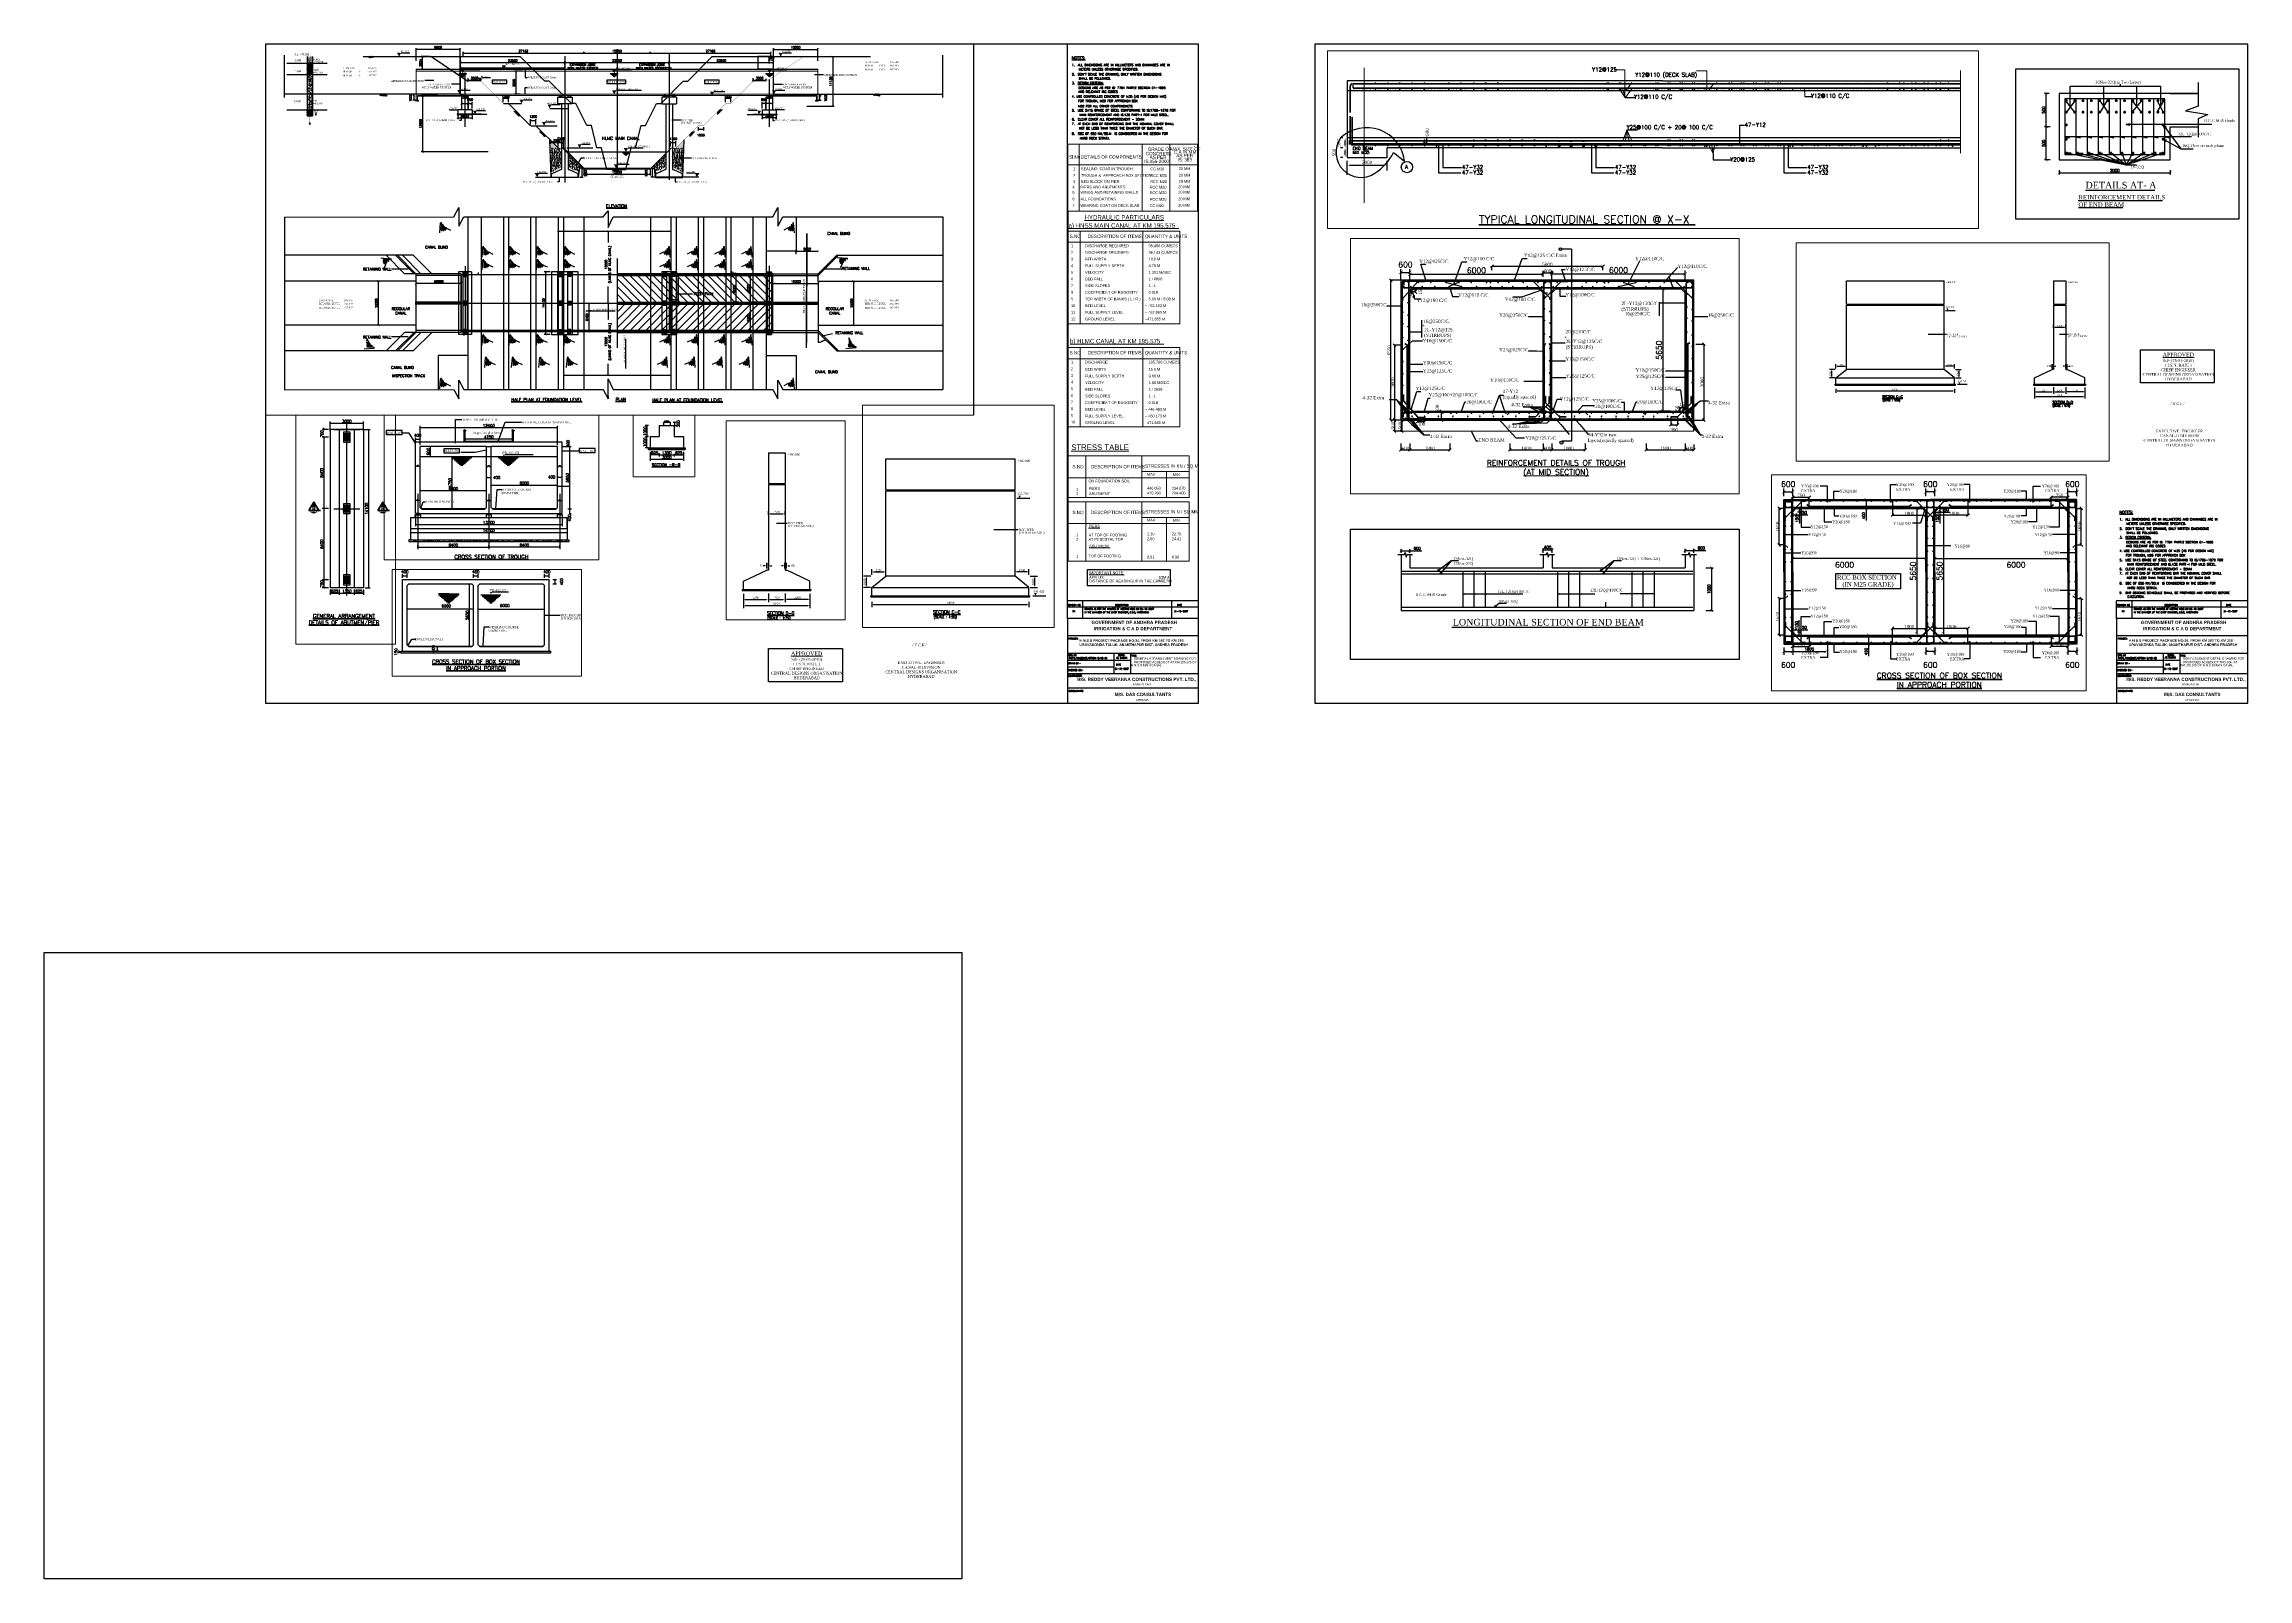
# Paper-space layout 'Layout A2' of a CAD drawing. Header units: inches. Extents: x 575 to 2561, y -1872 to -488.
# The model-space entities are those that its viewports show. They can reach past a viewport. Long polylines and large blocks are cut down to what shows.
import ezdxf
from ezdxf.enums import TextEntityAlignment as Align

# ---------------------------------------------------------------- set-up
doc = ezdxf.new("R2010")
doc.units = ezdxf.units.IN
doc.header["$LTSCALE"] = 0.315
doc.header["$MEASUREMENT"] = 0
for name, pattern in [('ACAD_ISO03W100', [30, 12, -18]), ('CENTER', [50.8, 31.75, -6.35, 6.35, -6.35]), ('HIDDEN', [9.525, 6.35, -3.175])]:
    doc.linetypes.add(name, pattern=pattern)
doc.layers.get('0').update_dxf_attribs({"color": 9})
for name, color, linetype, lineweight in [('CEN', 5, 'CENTER', 18), ('crass barrier', 1, 'Continuous', 20), ('DIM', 1, 'Continuous', 20), ('DM', 1, 'Continuous', 20), ('DMT', 5, 'Continuous', 25), ('RFC', 4, 'Continuous', 40), ('scale hide', 5, 'Continuous', 20), ('STRUC', 2, 'Continuous', 20), ('TXC', 7, 'Continuous', 40)]:
    doc.layers.add(name, color=color, linetype=linetype, lineweight=lineweight)
for name, color, linetype in [('CL', 5, 'CENTER'), ('exg canal', 253, 'Continuous'), ('GIRDER', 7, 'Continuous'), ('MAIN', 7, 'Continuous'), ('NEW GROUND PROFILE', 6, 'Continuous'), ('rec', 7, 'Continuous'), ('stru', 2, 'Continuous'), ('TEXT', 3, 'Continuous'), ('TEXT_GENERAL', 4, 'Continuous')]:
    doc.layers.add(name, color=color, linetype=linetype)
doc.layers.add('VPorts', color=7, linetype='Continuous', lineweight=0, plot=False)
doc.styles.add('A-B', font='arialbd.ttf')
doc.styles.add('ARIAL NARROW', font='ARIALN.TTF')
doc.styles.add('arn', font='ARIALN.TTF')
doc.styles.add('CITYBLUEPR', font='arial.ttf', dxfattribs={"height": 2.5})
doc.styles.add('ROMANS', font='ROMANS')
doc.styles.add('ROMANT', font='romant.shx')
doc.styles.add('S1', font='ROMANS.shx')
doc.styles.add('S2', font='ROMANS.shx', dxfattribs={"width": 0.85})
doc.styles.get("Standard").update_dxf_attribs({"font": 'romantic.ttf'})
doc.styles.add('UNIV', font='UNIV', dxfattribs={"width": 0.9})
doc.linetypes.add('ZIGZAG', pattern='A,0.00254,-5.08,[131,ltypeshp.shx,S=5.08,R=0,X=-5.08,Y=0],-10.16,[131,ltypeshp.shx,S=5.08,R=180,X=5.08,Y=0],-5.08', length=20.32254)
doc.dimstyles.new('75', dxfattribs={"dimscale": 0, "dimtxt": 2.5, "dimasz": 2.5, "dimexe": 1.5, "dimexo": 1.5, "dimgap": 1, "dimtad": 1, "dimdec": 0, "dimzin": 0, "dimdsep": 46, "dimtxsty": 'ROMANS', "dimblk": 'ARCHTICK', "dimcen": -0.75, "dimclrd": 1, "dimclre": 1, "dimclrt": 3, "dimadec": 0, "dimazin": 0, "dimtfac": 1, "dimtdec": 0, "dimtofl": 0, "dimtmove": 0, "dimatfit": 3, "dimfxl": 1, "dimtolj": 1, "dimtzin": 0, "dimarcsym": 0})
doc.dimstyles.new('kri', dxfattribs={"dimtxt": 150, "dimasz": 125, "dimexe": 0.18, "dimexo": 0.0625, "dimgap": 0.09, "dimtad": 1, "dimdec": 0, "dimrnd": 1, "dimzin": 0, "dimdsep": 46, "dimtxsty": 'Standard', "dimblk": 'OBLIQUE', "dimcen": 0.09, "dimclrd": 1, "dimclre": 5, "dimclrt": 3, "dimadec": 0, "dimazin": 0, "dimtfac": 1, "dimtdec": 0, "dimtofl": 0, "dimtmove": 2, "dimatfit": 3, "dimfxl": 1, "dimtolj": 1, "dimtzin": 0, "dimarcsym": 0})
picture_1 = doc.add_image_def('image1.jpg', size_in_pixel=(7188, 4908))
pattern_1 = [(50, (0, 0), (215.178055, -18.82564), [22.5, -247.5]), (355, (0, 0), (-41.6254, 225.65764), [18, -198]), (100.4514, (17.93, -1.57), (173.55281, 206.83186), [19.12206, -210.34263]), (46.1842, (0, 60), (320.17231, -49.6557), [33.75, -371.25]), (96.6356, (26.68, 55.86), (280.39881, 292.23536), [28.68309, -315.5139]), (351.1842, (0, 60), (280.39858, 292.23558), [27, -297]), (21, (30, 45), (179.072116, -120.78567), [22.5, -247.5]), (326, (30, 45), (72.9946, 217.54501), [18, -198]), (71.4514, (44.92, 34.93), (252.06679, 96.75915), [19.12206, -210.34263]), (37.5, (0, 0), (3.647957, 99.868156), [0, -195.6, 0, -201, 0, -198.75]), (7.5, (0, 0), (78.92086, 118.323514), [0, -114.6, 0, -191.1, 0, -75.75]), (327.5, (-66.9, 0), (160.146731, -6.766462), [0, -75, 0, -234, 0, -310.5]), (317.5, (-96.9, 0), (174.95585, 30.031495), [0, -97.5, 0, -155.4, 0, -220.5])]
pattern_2 = [(50, (11688.96, 2758.6), (717.2602, -62.7521), [75, -825]), (355, (11688.96, 2758.6), (-138.7513, 752.1921), [60, -660]), (100.4514, (11748.7, 2753.36), (578.5094, 689.4395), [63.7402, -701.1421]), (46.1842, (11689, 2958.6), (1067.241, -165.519), [112.5, -1237.5]), (96.6356, (11777.9, 2944.8), (934.6627, 974.118), [95.6103, -1051.713]), (351.1842, (11689, 2958.6), (934.662, 974.1186), [90, -990]), (21, (11788.96, 2908.6), (596.907, -402.6189), [75, -825]), (326, (11788.96, 2908.6), (243.3153, 725.15), [60, -660]), (71.4514, (11838.7, 2875.04), (840.2226, 322.5305), [63.7402, -701.1421]), (37.5, (11688.96, 2758.6), (12.15986, 332.89385), [0, -652, 0, -670, 0, -662.5]), (7.5, (11688.96, 2758.6), (263.06954, 394.4117), [0, -382, 0, -637, 0, -252.5]), (327.5, (11465.96, 2758.6), (533.82244, -22.55487), [0, -250, 0, -780, 0, -1035]), (317.5, (11365.96, 2758.6), (583.1862, 100.105), [0, -325, 0, -518, 0, -735])]

# ---------------------------------------------------------------- blocks, each defined once
blk = doc.blocks.new('_ArchTick')
at = {"layer": 'crass barrier', "color": 0, "const_width": 0.15}
blk.add_lwpolyline([(-0.5, -0.5), (0.5, 0.5)], dxfattribs=at)
blk = doc.blocks.new('*D273')
at = {"layer": 'Defpoints', "color": 0, "ltscale": 0.5, "transparency": 16777216}
for p in [(1797.7, -948.4), (1805.7, -945.1), (1805.7, -948.4)]:
    blk.add_point(p, dxfattribs=at)
at = {"layer": 'rec', "color": 1, "lineweight": -2, "ltscale": 0.5, "transparency": 16777216}
for p, q in [((1797.7, -946.9), (1797.7, -943.6)), ((1797.7, -945.1), (1805.7, -945.1)), ((1805.7, -946.9), (1805.7, -943.6)), ((1805.7, -945.1), (1816.5, -945.1))]:
    blk.add_line(p, q, dxfattribs=at)
at = {"layer": 'rec', "color": 1, "lineweight": -2, "ltscale": 0.5, "transparency": 16777216, "xscale": 2.5, "yscale": 2.5, "zscale": 2.5, "rotation": 180}
blk.add_blockref('_ArchTick', (1797.7, -945.1), dxfattribs=at)
at = {"layer": 'rec', "color": 1, "lineweight": -2, "ltscale": 0.5, "transparency": 16777216, "xscale": 2.5, "yscale": 2.5, "zscale": 2.5}
blk.add_blockref('_ArchTick', (1805.7, -945.1), dxfattribs=at)
at = {"layer": 'rec', "color": 3, "ltscale": 0.5, "transparency": 16777216, "insert": (1812.3, -942.9), "char_height": 2.5, "attachment_point": 5, "style": 'ROMANS'}
blk.add_mtext('\\A1;600', dxfattribs=at)
blk = doc.blocks.new('*D274')
at = {"layer": 'Defpoints', "color": 0, "ltscale": 0.5, "transparency": 16777216}
for p in [(1925.7, -948.4), (1934, -944.2), (1934, -948.4)]:
    blk.add_point(p, dxfattribs=at)
at = {"layer": 'rec', "color": 1, "lineweight": -2, "ltscale": 0.5, "transparency": 16777216}
for p, q in [((1925.7, -946.9), (1925.7, -942.7)), ((1925.7, -944.2), (1934, -944.2)), ((1934, -946.9), (1934, -942.7))]:
    blk.add_line(p, q, dxfattribs=at)
at = {"layer": 'rec', "color": 1, "lineweight": -2, "ltscale": 0.5, "transparency": 16777216, "xscale": 2.5, "yscale": 2.5, "zscale": 2.5, "rotation": 180}
blk.add_blockref('_ArchTick', (1925.7, -944.2), dxfattribs=at)
at = {"layer": 'rec', "color": 1, "lineweight": -2, "ltscale": 0.5, "transparency": 16777216, "xscale": 2.5, "yscale": 2.5, "zscale": 2.5}
blk.add_blockref('_ArchTick', (1934, -944.2), dxfattribs=at)
at = {"layer": 'rec', "color": 3, "ltscale": 0.5, "transparency": 16777216, "insert": (1929.9, -941.9), "char_height": 2.5, "attachment_point": 5, "style": 'ROMANS'}
blk.add_mtext('\\A1;600', dxfattribs=at)
blk = doc.blocks.new('*D275')
at = {"layer": 'Defpoints', "color": 0, "ltscale": 0.5, "transparency": 16777216}
for p in [(2053.7, -948.4), (2061.7, -944.7), (2061.7, -948.4)]:
    blk.add_point(p, dxfattribs=at)
at = {"layer": 'rec', "color": 1, "lineweight": -2, "ltscale": 0.5, "transparency": 16777216}
for p, q in [((2053.7, -946.9), (2053.7, -943.2)), ((2053.7, -944.7), (2061.7, -944.7)), ((2061.7, -946.9), (2061.7, -943.2)), ((2061.7, -944.7), (2072.5, -944.7))]:
    blk.add_line(p, q, dxfattribs=at)
at = {"layer": 'rec', "color": 1, "lineweight": -2, "ltscale": 0.5, "transparency": 16777216, "xscale": 2.5, "yscale": 2.5, "zscale": 2.5, "rotation": 180}
blk.add_blockref('_ArchTick', (2053.7, -944.7), dxfattribs=at)
at = {"layer": 'rec', "color": 1, "lineweight": -2, "ltscale": 0.5, "transparency": 16777216, "xscale": 2.5, "yscale": 2.5, "zscale": 2.5}
blk.add_blockref('_ArchTick', (2061.7, -944.7), dxfattribs=at)
at = {"layer": 'rec', "color": 3, "ltscale": 0.5, "transparency": 16777216, "insert": (2068.3, -942.5), "char_height": 2.5, "attachment_point": 5, "style": 'ROMANS'}
blk.add_mtext('\\A1;600', dxfattribs=at)
blk = doc.blocks.new('*D276')
at = {"layer": 'Defpoints', "color": 0, "ltscale": 0.5, "transparency": 16777216}
for p in [(2070.9, -960.3), (2070.9, -998.8), (2077.5, -998.8)]:
    blk.add_point(p, dxfattribs=at)
at = {"layer": 'rec', "color": 1, "lineweight": -2, "ltscale": 0.5, "transparency": 16777216}
for p, q in [((2072.4, -960.3), (2079, -960.3)), ((2077.5, -960.3), (2077.5, -998.8)), ((2072.4, -998.8), (2079, -998.8))]:
    blk.add_line(p, q, dxfattribs=at)
at = {"layer": 'rec', "color": 1, "lineweight": -2, "ltscale": 0.5, "transparency": 16777216, "xscale": 2.5, "yscale": 2.5, "zscale": 2.5}
for p, rotation in [((2077.5, -960.3), 90), ((2077.5, -998.8), 270)]:
    blk.add_blockref('_ArchTick', p, dxfattribs=dict(at, rotation=rotation))
at = {"layer": 'rec', "color": 3, "ltscale": 0.5, "transparency": 16777216, "insert": (2075.2, -979.6), "char_height": 2.5, "attachment_point": 5, "rotation": 90, "style": 'ROMANS'}
blk.add_mtext('\\A1;1000', dxfattribs=at)
blk = doc.blocks.new('*D544')
at = {"layer": 'Defpoints', "color": 0, "ltscale": 0.5, "transparency": 16777216}
for p in [(2379, -532.8), (2383.3, -532.8), (2383.3, -562.8)]:
    blk.add_point(p, dxfattribs=at)
at = {"layer": 'rec', "color": 1, "lineweight": -2, "ltscale": 0.5, "transparency": 16777216}
for p, q in [((2381.8, -532.8), (2377.5, -532.8)), ((2379, -562.8), (2379, -532.8)), ((2381.8, -562.8), (2377.5, -562.8))]:
    blk.add_line(p, q, dxfattribs=at)
at = {"layer": 'rec', "color": 1, "lineweight": -2, "ltscale": 0.5, "transparency": 16777216, "xscale": 2.5, "yscale": 2.5, "zscale": 2.5}
for p, rotation in [((2379, -532.8), 90), ((2379, -562.8), 270)]:
    blk.add_blockref('_ArchTick', p, dxfattribs=dict(at, rotation=rotation))
at = {"layer": 'rec', "color": 3, "ltscale": 0.5, "transparency": 16777216, "insert": (2376.7, -547.8), "char_height": 2.5, "attachment_point": 5, "rotation": 90, "style": 'ROMANS'}
blk.add_mtext('\\A1;500', dxfattribs=at)
blk = doc.blocks.new('*D545')
at = {"layer": 'Defpoints', "color": 0, "ltscale": 0.5, "transparency": 16777216}
for p in [(2379, -562.8), (2384.1, -562.8), (2384.1, -592.8)]:
    blk.add_point(p, dxfattribs=at)
at = {"layer": 'rec', "color": 1, "lineweight": -2, "ltscale": 0.5, "transparency": 16777216}
for p, q in [((2382.6, -562.8), (2377.5, -562.8)), ((2379, -592.8), (2379, -562.8)), ((2382.6, -592.8), (2377.5, -592.8))]:
    blk.add_line(p, q, dxfattribs=at)
at = {"layer": 'rec', "color": 1, "lineweight": -2, "ltscale": 0.5, "transparency": 16777216, "xscale": 2.5, "yscale": 2.5, "zscale": 2.5}
for p, rotation in [((2379, -562.8), 90), ((2379, -592.8), 270)]:
    blk.add_blockref('_ArchTick', p, dxfattribs=dict(at, rotation=rotation))
at = {"layer": 'rec', "color": 3, "ltscale": 0.5, "transparency": 16777216, "insert": (2376.7, -577.8), "char_height": 2.5, "attachment_point": 5, "rotation": 90, "style": 'ROMANS'}
blk.add_mtext('\\A1;500', dxfattribs=at)
blk = doc.blocks.new('*D546')
at = {"layer": 'Defpoints', "color": 0, "ltscale": 0.5, "transparency": 16777216}
for p in [(2390.9, -600.4), (2490.9, -600.4), (2490.9, -604.5)]:
    blk.add_point(p, dxfattribs=at)
at = {"layer": 'rec', "color": 1, "lineweight": -2, "ltscale": 0.5, "transparency": 16777216}
for p, q in [((2390.9, -601.9), (2390.9, -606)), ((2390.9, -604.5), (2490.9, -604.5)), ((2490.9, -601.9), (2490.9, -606))]:
    blk.add_line(p, q, dxfattribs=at)
at = {"layer": 'rec', "color": 1, "lineweight": -2, "ltscale": 0.5, "transparency": 16777216, "xscale": 2.5, "yscale": 2.5, "zscale": 2.5, "rotation": 180}
blk.add_blockref('_ArchTick', (2390.9, -604.5), dxfattribs=at)
at = {"layer": 'rec', "color": 1, "lineweight": -2, "ltscale": 0.5, "transparency": 16777216, "xscale": 2.5, "yscale": 2.5, "zscale": 2.5}
blk.add_blockref('_ArchTick', (2490.9, -604.5), dxfattribs=at)
at = {"layer": 'rec', "color": 3, "ltscale": 0.5, "transparency": 16777216, "insert": (2440.9, -602.3), "char_height": 2.5, "attachment_point": 5, "style": 'ROMANS'}
blk.add_mtext('\\A1;2000', dxfattribs=at)
blk = doc.blocks.new('*D5')
at = {"layer": 'Defpoints', "color": 0, "ltscale": 0.5, "transparency": 16777216}
for p in [(290093, 322011), (288843, 321623), (290093, 321623)]:
    blk.add_point(p, dxfattribs=at)
at = {"layer": 'rec', "color": 1, "lineweight": -2, "ltscale": 0.5, "transparency": 16777216}
for p, q in [((288843, 321748), (288843, 322261)), ((288999, 322011), (289937, 322011)), ((290093, 321748), (290093, 322261))]:
    blk.add_line(p, q, dxfattribs=at)
at = {"layer": 'rec', "color": 1, "ltscale": 0.5, "transparency": 16777216}
for points in [[(288999, 322037), (288999, 321985), (288843, 322011)], [(289937, 322037), (289937, 321985), (290093, 322011)]]:
    blk.add_solid(points, dxfattribs=at)
at = {"layer": 'rec', "color": 3, "ltscale": 0.5, "transparency": 16777216, "insert": (289468, 322168), "char_height": 187.5, "attachment_point": 5}
blk.add_mtext('\\A1;1250', dxfattribs=at)
blk = doc.blocks.new('*D6')
at = {"layer": 'Defpoints', "color": 0, "ltscale": 0.5, "transparency": 16777216}
for p in [(288867, 321623), (288326, 320623), (288843, 320623)]:
    blk.add_point(p, dxfattribs=at)
at = {"layer": 'rec', "color": 1, "lineweight": -2, "ltscale": 0.5, "transparency": 16777216}
for p, q in [((288742, 321623), (288076, 321623)), ((288326, 321467), (288326, 320779)), ((288718, 320623), (288076, 320623))]:
    blk.add_line(p, q, dxfattribs=at)
at = {"layer": 'rec', "color": 1, "ltscale": 0.5, "transparency": 16777216}
for points in [[(288300, 321467), (288353, 321467), (288326, 321623)], [(288300, 320779), (288353, 320779), (288326, 320623)]]:
    blk.add_solid(points, dxfattribs=at)
at = {"layer": 'rec', "color": 3, "ltscale": 0.5, "transparency": 16777216, "insert": (288170, 321123), "char_height": 187.5, "attachment_point": 5, "rotation": 90}
blk.add_mtext('\\A1;1000', dxfattribs=at)
blk = doc.blocks.new('*D7')
at = {"layer": 'Defpoints', "color": 0, "ltscale": 0.5, "transparency": 16777216}
for p in [(288843, 319449), (302993, 319449), (302993, 319089)]:
    blk.add_point(p, dxfattribs=at)
at = {"layer": 'rec', "color": 1, "lineweight": -2, "ltscale": 0.5, "transparency": 16777216}
for p, q in [((288843, 319324), (288843, 318839)), ((288999, 319089), (302837, 319089)), ((302993, 319324), (302993, 318839))]:
    blk.add_line(p, q, dxfattribs=at)
at = {"layer": 'rec', "color": 1, "ltscale": 0.5, "transparency": 16777216}
for points in [[(288999, 319115), (288999, 319063), (288843, 319089)], [(302837, 319115), (302837, 319063), (302993, 319089)]]:
    blk.add_solid(points, dxfattribs=at)
at = {"layer": 'rec', "color": 3, "ltscale": 0.5, "transparency": 16777216, "insert": (295918, 319245), "char_height": 187.5, "attachment_point": 5}
blk.add_mtext('\\A1;14000', dxfattribs=at)
blk = doc.blocks.new('*D9')
at = {"layer": 'Defpoints', "color": 0, "ltscale": 0.5, "transparency": 16777216}
for p in [(301743, 322011), (301743, 321623), (302993, 321623)]:
    blk.add_point(p, dxfattribs=at)
at = {"layer": 'rec', "color": 1, "lineweight": -2, "ltscale": 0.5, "transparency": 16777216}
for p, q in [((301743, 321748), (301743, 322261)), ((302837, 322011), (301899, 322011)), ((302993, 321748), (302993, 322261))]:
    blk.add_line(p, q, dxfattribs=at)
at = {"layer": 'rec', "color": 1, "ltscale": 0.5, "transparency": 16777216}
for points in [[(301899, 322037), (301899, 321985), (301743, 322011)], [(302837, 322037), (302837, 321985), (302993, 322011)]]:
    blk.add_solid(points, dxfattribs=at)
at = {"layer": 'rec', "color": 3, "ltscale": 0.5, "transparency": 16777216, "insert": (302368, 322168), "char_height": 187.5, "attachment_point": 5}
blk.add_mtext('\\A1;1250', dxfattribs=at)
blk = doc.blocks.new('*D8')
at = {"layer": 'Defpoints', "color": 0, "ltscale": 0.5, "transparency": 16777216}
for p in [(302969, 321623), (302993, 320623), (303510, 320623)]:
    blk.add_point(p, dxfattribs=at)
at = {"layer": 'rec', "color": 1, "lineweight": -2, "ltscale": 0.5, "transparency": 16777216}
for p, q in [((303094, 321623), (303760, 321623)), ((303510, 321467), (303510, 320779)), ((303118, 320623), (303760, 320623))]:
    blk.add_line(p, q, dxfattribs=at)
at = {"layer": 'rec', "color": 1, "ltscale": 0.5, "transparency": 16777216}
for points in [[(303484, 321467), (303536, 321467), (303510, 321623)], [(303484, 320779), (303536, 320779), (303510, 320623)]]:
    blk.add_solid(points, dxfattribs=at)
at = {"layer": 'rec', "color": 3, "ltscale": 0.5, "transparency": 16777216, "insert": (303354, 321123), "char_height": 187.5, "attachment_point": 5, "rotation": 90}
blk.add_mtext('\\A1;1000', dxfattribs=at)
blk = doc.blocks.new('*D10')
at = {"layer": 'Defpoints', "color": 0, "ltscale": 0.5, "transparency": 16777216}
for p in [(314770, 326480), (316270, 326690), (316270, 326480)]:
    blk.add_point(p, dxfattribs=at)
at = {"layer": 'rec', "color": 1, "lineweight": -2, "ltscale": 0.5, "transparency": 16777216}
for p, q in [((314770, 326605), (314770, 326940)), ((316270, 326605), (316270, 326940)), ((314927, 326690), (316114, 326690))]:
    blk.add_line(p, q, dxfattribs=at)
at = {"layer": 'rec', "color": 1, "ltscale": 0.5, "transparency": 16777216}
for points in [[(314927, 326716), (314927, 326664), (314770, 326690)], [(316114, 326716), (316114, 326664), (316270, 326690)]]:
    blk.add_solid(points, dxfattribs=at)
at = {"layer": 'rec', "color": 3, "ltscale": 0.5, "transparency": 16777216, "insert": (315520, 326846), "char_height": 187.5, "attachment_point": 5}
blk.add_mtext('\\A1;1500', dxfattribs=at)
blk = doc.blocks.new('*D11')
at = {"layer": 'Defpoints', "color": 0, "ltscale": 0.5, "transparency": 16777216}
for p in [(314770, 322008), (314620, 321623), (314770, 321623)]:
    blk.add_point(p, dxfattribs=at)
at = {"layer": 'rec', "color": 1, "lineweight": -2, "ltscale": 0.5, "transparency": 16777216}
for p, q in [((314464, 322008), (314308, 322008)), ((314620, 321748), (314620, 322258)), ((314770, 321748), (314770, 322258)), ((314927, 322008), (315083, 322008))]:
    blk.add_line(p, q, dxfattribs=at)
at = {"layer": 'rec', "color": 1, "ltscale": 0.5, "transparency": 16777216}
for points in [[(314464, 322034), (314464, 321982), (314620, 322008)], [(314927, 322034), (314927, 321982), (314770, 322008)]]:
    blk.add_solid(points, dxfattribs=at)
at = {"layer": 'rec', "color": 3, "ltscale": 0.5, "transparency": 16777216, "insert": (314067, 322013), "char_height": 187.5, "attachment_point": 5}
blk.add_mtext('\\A1;150', dxfattribs=at)
blk = doc.blocks.new('*D12')
at = {"layer": 'Defpoints', "color": 0, "ltscale": 0.5, "transparency": 16777216}
for p in [(316253, 322008), (316253, 321623), (316403, 321623)]:
    blk.add_point(p, dxfattribs=at)
at = {"layer": 'rec', "color": 1, "lineweight": -2, "ltscale": 0.5, "transparency": 16777216}
for p, q in [((316097, 322008), (315940, 322008)), ((316253, 321748), (316253, 322258)), ((316403, 321748), (316403, 322258)), ((316559, 322008), (316715, 322008))]:
    blk.add_line(p, q, dxfattribs=at)
at = {"layer": 'rec', "color": 1, "ltscale": 0.5, "transparency": 16777216}
for points in [[(316097, 322034), (316097, 321982), (316253, 322008)], [(316559, 322034), (316559, 321982), (316403, 322008)]]:
    blk.add_solid(points, dxfattribs=at)
at = {"layer": 'rec', "color": 3, "ltscale": 0.5, "transparency": 16777216, "insert": (316957, 322013), "char_height": 187.5, "attachment_point": 5}
blk.add_mtext('\\A1;150', dxfattribs=at)
blk = doc.blocks.new('*D13')
at = {"layer": 'Defpoints', "color": 0, "ltscale": 0.5, "transparency": 16777216}
for p in [(312520, 318834), (318520, 318834), (318520, 318420)]:
    blk.add_point(p, dxfattribs=at)
at = {"layer": 'rec', "color": 1, "lineweight": -2, "ltscale": 0.5, "transparency": 16777216}
for p, q in [((312520, 318709), (312520, 318170)), ((312677, 318420), (318364, 318420)), ((318520, 318709), (318520, 318170))]:
    blk.add_line(p, q, dxfattribs=at)
at = {"layer": 'rec', "color": 1, "ltscale": 0.5, "transparency": 16777216}
for points in [[(312677, 318446), (312677, 318394), (312520, 318420)], [(318364, 318446), (318364, 318394), (318520, 318420)]]:
    blk.add_solid(points, dxfattribs=at)
at = {"layer": 'rec', "color": 3, "ltscale": 0.5, "transparency": 16777216, "insert": (315520, 318576), "char_height": 187.5, "attachment_point": 5}
blk.add_mtext('\\A1;6000', dxfattribs=at)
blk = doc.blocks.new('*D14')
at = {"layer": 'Defpoints', "color": 0, "ltscale": 0.5, "transparency": 16777216}
for p in [(312520, 319592), (314770, 319637), (314770, 318974)]:
    blk.add_point(p, dxfattribs=at)
at = {"layer": 'rec', "color": 1, "lineweight": -2, "ltscale": 0.5, "transparency": 16777216}
for p, q in [((312520, 319467), (312520, 318724)), ((312677, 318974), (314614, 318974)), ((314770, 319512), (314770, 318724))]:
    blk.add_line(p, q, dxfattribs=at)
at = {"layer": 'rec', "color": 1, "ltscale": 0.5, "transparency": 16777216}
for points in [[(312677, 319001), (312677, 318948), (312520, 318974)], [(314614, 319001), (314614, 318948), (314770, 318974)]]:
    blk.add_solid(points, dxfattribs=at)
at = {"layer": 'rec', "color": 3, "ltscale": 0.5, "transparency": 16777216, "insert": (313645, 319131), "char_height": 187.5, "attachment_point": 5}
blk.add_mtext('\\A1;2250', dxfattribs=at)
blk = doc.blocks.new('*D15')
at = {"layer": 'Defpoints', "color": 0, "ltscale": 0.5, "transparency": 16777216}
for p in [(314770, 319637), (316270, 319637), (316270, 318974)]:
    blk.add_point(p, dxfattribs=at)
at = {"layer": 'rec', "color": 1, "lineweight": -2, "ltscale": 0.5, "transparency": 16777216}
for p, q in [((314770, 319512), (314770, 318724)), ((314927, 318974), (316114, 318974)), ((316270, 319512), (316270, 318724))]:
    blk.add_line(p, q, dxfattribs=at)
at = {"layer": 'rec', "color": 1, "ltscale": 0.5, "transparency": 16777216}
for points in [[(314927, 319001), (314927, 318948), (314770, 318974)], [(316114, 319001), (316114, 318948), (316270, 318974)]]:
    blk.add_solid(points, dxfattribs=at)
at = {"layer": 'rec', "color": 3, "ltscale": 0.5, "transparency": 16777216, "insert": (315520, 319131), "char_height": 187.5, "attachment_point": 5}
blk.add_mtext('\\A1;1500', dxfattribs=at)
blk = doc.blocks.new('*D16')
at = {"layer": 'Defpoints', "color": 0, "ltscale": 0.5, "transparency": 16777216}
for p in [(316270, 319637), (316270, 318974), (318520, 319592)]:
    blk.add_point(p, dxfattribs=at)
at = {"layer": 'rec', "color": 1, "lineweight": -2, "ltscale": 0.5, "transparency": 16777216}
for p, q in [((316270, 319512), (316270, 318724)), ((318364, 318974), (316427, 318974)), ((318520, 319467), (318520, 318724))]:
    blk.add_line(p, q, dxfattribs=at)
at = {"layer": 'rec', "color": 1, "ltscale": 0.5, "transparency": 16777216}
for points in [[(316427, 319001), (316427, 318948), (316270, 318974)], [(318364, 319001), (318364, 318948), (318520, 318974)]]:
    blk.add_solid(points, dxfattribs=at)
at = {"layer": 'rec', "color": 3, "ltscale": 0.5, "transparency": 16777216, "insert": (317395, 319131), "char_height": 187.5, "attachment_point": 5}
blk.add_mtext('\\A1;2250', dxfattribs=at)
blk = doc.blocks.new('ARROW')
at = {"layer": 'RFC', "color": 1}
blk.add_solid([(2, -0.33), (2, 0.33), (0, 0)], dxfattribs=at)
blk = doc.blocks.new('*D21')
at = {"layer": 'Defpoints', "color": 0, "linetype": 'Continuous', "transparency": 16777216}
for p in [(224015, 301179), (221015, 300322), (224015, 300322)]:
    blk.add_point(p, dxfattribs=at)
at = {"layer": 'STRUC', "color": 1, "linetype": 'Continuous', "lineweight": -2, "transparency": 16777216}
for p, q in [((221015, 300472), (221015, 301329)), ((221015, 301179), (224015, 301179)), ((224015, 300472), (224015, 301329))]:
    blk.add_line(p, q, dxfattribs=at)
at = {"layer": 'STRUC', "color": 1, "linetype": 'Continuous', "lineweight": -2, "transparency": 16777216, "xscale": 150, "yscale": 150, "zscale": 150, "rotation": 180}
blk.add_blockref('_ArchTick', (221015, 301179), dxfattribs=at)
at = {"layer": 'STRUC', "color": 1, "linetype": 'Continuous', "lineweight": -2, "transparency": 16777216, "xscale": 150, "yscale": 150, "zscale": 150}
blk.add_blockref('_ArchTick', (224015, 301179), dxfattribs=at)
at = {"layer": 'STRUC', "color": 3, "linetype": 'Continuous', "transparency": 16777216, "insert": (222515, 301354), "char_height": 250, "attachment_point": 5, "style": 'ROMANS'}
blk.add_mtext('\\A1;3000', dxfattribs=at)
blk = doc.blocks.new('*D22')
at = {"layer": 'Defpoints', "color": 0, "linetype": 'Continuous', "transparency": 16777216}
for p in [(223835, 300626), (224015, 286326), (224472, 286326)]:
    blk.add_point(p, dxfattribs=at)
at = {"layer": 'STRUC', "color": 1, "linetype": 'Continuous', "lineweight": -2, "transparency": 16777216}
for p, q in [((223985, 300626), (224622, 300626)), ((224472, 300626), (224472, 286326)), ((224165, 286326), (224622, 286326))]:
    blk.add_line(p, q, dxfattribs=at)
at = {"layer": 'STRUC', "color": 1, "linetype": 'Continuous', "lineweight": -2, "transparency": 16777216, "xscale": 150, "yscale": 150, "zscale": 150}
for p, rotation in [((224472, 300626), 90), ((224472, 286326), 270)]:
    blk.add_blockref('_ArchTick', p, dxfattribs=dict(at, rotation=rotation))
at = {"layer": 'STRUC', "color": 3, "linetype": 'Continuous', "transparency": 16777216, "insert": (224297, 293476), "char_height": 250, "attachment_point": 5, "rotation": 90, "style": 'ROMANS'}
blk.add_mtext('\\A1;14100', dxfattribs=at)
blk = doc.blocks.new('*D23')
at = {"layer": 'Defpoints', "color": 0, "linetype": 'Continuous', "transparency": 16777216}
for p in [(221015, 299926), (220434, 293476), (221015, 293476)]:
    blk.add_point(p, dxfattribs=at)
at = {"layer": 'STRUC', "color": 1, "linetype": 'Continuous', "lineweight": -2, "transparency": 16777216}
for p, q in [((220865, 299926), (220284, 299926)), ((220434, 299926), (220434, 293476)), ((220865, 293476), (220284, 293476))]:
    blk.add_line(p, q, dxfattribs=at)
at = {"layer": 'STRUC', "color": 1, "linetype": 'Continuous', "lineweight": -2, "transparency": 16777216, "xscale": 150, "yscale": 150, "zscale": 150}
for p, rotation in [((220434, 299926), 90), ((220434, 293476), 270)]:
    blk.add_blockref('_ArchTick', p, dxfattribs=dict(at, rotation=rotation))
at = {"layer": 'STRUC', "color": 3, "linetype": 'Continuous', "transparency": 16777216, "insert": (220259, 296701), "char_height": 250, "attachment_point": 5, "rotation": 90, "style": 'ROMANS'}
blk.add_mtext('\\A1;6400', dxfattribs=at)
blk = doc.blocks.new('*D24')
at = {"layer": 'Defpoints', "color": 0, "linetype": 'Continuous', "transparency": 16777216}
for p in [(221015, 293476), (220434, 287076), (221015, 287076)]:
    blk.add_point(p, dxfattribs=at)
at = {"layer": 'STRUC', "color": 1, "linetype": 'Continuous', "lineweight": -2, "transparency": 16777216}
for p, q in [((220865, 293476), (220284, 293476)), ((220434, 293476), (220434, 287076)), ((220865, 287076), (220284, 287076))]:
    blk.add_line(p, q, dxfattribs=at)
at = {"layer": 'STRUC', "color": 1, "linetype": 'Continuous', "lineweight": -2, "transparency": 16777216, "xscale": 150, "yscale": 150, "zscale": 150}
for p, rotation in [((220434, 293476), 90), ((220434, 287076), 270)]:
    blk.add_blockref('_ArchTick', p, dxfattribs=dict(at, rotation=rotation))
at = {"layer": 'STRUC', "color": 3, "linetype": 'Continuous', "transparency": 16777216, "insert": (220259, 290276), "char_height": 250, "attachment_point": 5, "rotation": 90, "style": 'ROMANS'}
blk.add_mtext('\\A1;6400', dxfattribs=at)
blk = doc.blocks.new('*D25')
at = {"layer": 'Defpoints', "color": 0, "linetype": 'Continuous', "transparency": 16777216}
for p in [(220434, 300626), (221015, 300626), (221015, 299926)]:
    blk.add_point(p, dxfattribs=at)
at = {"layer": 'STRUC', "color": 1, "linetype": 'Continuous', "lineweight": -2, "transparency": 16777216}
for p, q in [((220865, 300626), (220284, 300626)), ((220865, 299926), (220284, 299926)), ((220434, 300626), (220434, 300776)), ((220434, 299926), (220434, 299776))]:
    blk.add_line(p, q, dxfattribs=at)
at = {"layer": 'STRUC', "color": 1, "linetype": 'Continuous', "lineweight": -2, "transparency": 16777216, "xscale": 150, "yscale": 150, "zscale": 150}
for p, rotation in [((220434, 300626), 270), ((220434, 299926), 90)]:
    blk.add_blockref('_ArchTick', p, dxfattribs=dict(at, rotation=rotation))
at = {"layer": 'STRUC', "color": 3, "linetype": 'Continuous', "transparency": 16777216, "insert": (220278, 300226), "char_height": 250, "attachment_point": 5, "rotation": 90, "style": 'ROMANS'}
blk.add_mtext('\\A1;700', dxfattribs=at)
blk = doc.blocks.new('*D26')
at = {"layer": 'Defpoints', "color": 0, "linetype": 'Continuous', "transparency": 16777216}
for p in [(221015, 287076), (220434, 286326), (221015, 286326)]:
    blk.add_point(p, dxfattribs=at)
at = {"layer": 'STRUC', "color": 1, "linetype": 'Continuous', "lineweight": -2, "transparency": 16777216}
for p, q in [((220865, 287076), (220284, 287076)), ((220434, 287076), (220434, 286326)), ((220865, 286326), (220284, 286326))]:
    blk.add_line(p, q, dxfattribs=at)
at = {"layer": 'STRUC', "color": 1, "linetype": 'Continuous', "lineweight": -2, "transparency": 16777216, "xscale": 150, "yscale": 150, "zscale": 150}
for p, rotation in [((220434, 287076), 90), ((220434, 286326), 270)]:
    blk.add_blockref('_ArchTick', p, dxfattribs=dict(at, rotation=rotation))
at = {"layer": 'STRUC', "color": 3, "linetype": 'Continuous', "transparency": 16777216, "insert": (220259, 286701), "char_height": 250, "attachment_point": 5, "rotation": 90, "style": 'ROMANS'}
blk.add_mtext('\\A1;750', dxfattribs=at)
blk = doc.blocks.new('*D27')
at = {"layer": 'Defpoints', "color": 0, "linetype": 'Continuous', "transparency": 16777216}
for p in [(221015, 286326), (221840, 286326), (221840, 285871)]:
    blk.add_point(p, dxfattribs=at)
at = {"layer": 'STRUC', "color": 1, "linetype": 'Continuous', "lineweight": -2, "transparency": 16777216}
for p, q in [((221015, 286176), (221015, 285721)), ((221840, 286176), (221840, 285721)), ((221015, 285871), (221840, 285871))]:
    blk.add_line(p, q, dxfattribs=at)
at = {"layer": 'STRUC', "color": 1, "linetype": 'Continuous', "lineweight": -2, "transparency": 16777216, "xscale": 150, "yscale": 150, "zscale": 150, "rotation": 180}
blk.add_blockref('_ArchTick', (221015, 285871), dxfattribs=at)
at = {"layer": 'STRUC', "color": 1, "linetype": 'Continuous', "lineweight": -2, "transparency": 16777216, "xscale": 150, "yscale": 150, "zscale": 150}
blk.add_blockref('_ArchTick', (221840, 285871), dxfattribs=at)
at = {"layer": 'STRUC', "color": 3, "linetype": 'Continuous', "transparency": 16777216, "insert": (221427, 286046), "char_height": 250, "attachment_point": 5, "style": 'ROMANS'}
blk.add_mtext('\\A1;825', dxfattribs=at)
blk = doc.blocks.new('*D28')
at = {"layer": 'Defpoints', "color": 0, "linetype": 'Continuous', "transparency": 16777216}
for p in [(221840, 286326), (223190, 286326), (223190, 285871)]:
    blk.add_point(p, dxfattribs=at)
at = {"layer": 'STRUC', "color": 1, "linetype": 'Continuous', "lineweight": -2, "transparency": 16777216}
for p, q in [((221840, 286176), (221840, 285721)), ((223190, 286176), (223190, 285721)), ((221840, 285871), (223190, 285871))]:
    blk.add_line(p, q, dxfattribs=at)
at = {"layer": 'STRUC', "color": 1, "linetype": 'Continuous', "lineweight": -2, "transparency": 16777216, "xscale": 150, "yscale": 150, "zscale": 150, "rotation": 180}
blk.add_blockref('_ArchTick', (221840, 285871), dxfattribs=at)
at = {"layer": 'STRUC', "color": 1, "linetype": 'Continuous', "lineweight": -2, "transparency": 16777216, "xscale": 150, "yscale": 150, "zscale": 150}
blk.add_blockref('_ArchTick', (223190, 285871), dxfattribs=at)
at = {"layer": 'STRUC', "color": 3, "linetype": 'Continuous', "transparency": 16777216, "insert": (222515, 286046), "char_height": 250, "attachment_point": 5, "style": 'ROMANS'}
blk.add_mtext('\\A1;1350', dxfattribs=at)
blk = doc.blocks.new('*D29')
at = {"layer": 'Defpoints', "color": 0, "linetype": 'Continuous', "transparency": 16777216}
for p in [(223190, 286326), (224015, 286326), (224015, 285871)]:
    blk.add_point(p, dxfattribs=at)
at = {"layer": 'STRUC', "color": 1, "linetype": 'Continuous', "lineweight": -2, "transparency": 16777216}
for p, q in [((223190, 286176), (223190, 285721)), ((224015, 286176), (224015, 285721)), ((223190, 285871), (224015, 285871))]:
    blk.add_line(p, q, dxfattribs=at)
at = {"layer": 'STRUC', "color": 1, "linetype": 'Continuous', "lineweight": -2, "transparency": 16777216, "xscale": 150, "yscale": 150, "zscale": 150, "rotation": 180}
blk.add_blockref('_ArchTick', (223190, 285871), dxfattribs=at)
at = {"layer": 'STRUC', "color": 1, "linetype": 'Continuous', "lineweight": -2, "transparency": 16777216, "xscale": 150, "yscale": 150, "zscale": 150}
blk.add_blockref('_ArchTick', (224015, 285871), dxfattribs=at)
at = {"layer": 'STRUC', "color": 3, "linetype": 'Continuous', "transparency": 16777216, "insert": (223602, 286046), "char_height": 250, "attachment_point": 5, "style": 'ROMANS'}
blk.add_mtext('\\A1;825', dxfattribs=at)
blk = doc.blocks.new('*D30')
at = {"layer": 'Defpoints', "color": 0, "linetype": 'Continuous', "transparency": 16777216}
for p in [(221015, 306238), (220724, 305238), (221015, 305238)]:
    blk.add_point(p, dxfattribs=at)
at = {"layer": 'STRUC', "color": 1, "linetype": 'Continuous', "lineweight": -2, "transparency": 16777216}
for p, q in [((220865, 306238), (220574, 306238)), ((220724, 306238), (220724, 305238)), ((220865, 305238), (220574, 305238))]:
    blk.add_line(p, q, dxfattribs=at)
at = {"layer": 'STRUC', "color": 1, "linetype": 'Continuous', "lineweight": -2, "transparency": 16777216, "xscale": 150, "yscale": 150, "zscale": 150}
for p, rotation in [((220724, 306238), 90), ((220724, 305238), 270)]:
    blk.add_blockref('_ArchTick', p, dxfattribs=dict(at, rotation=rotation))
at = {"layer": 'STRUC', "color": 3, "linetype": 'Continuous', "transparency": 16777216, "insert": (220549, 305738), "char_height": 250, "attachment_point": 5, "rotation": 90, "style": 'ROMANS'}
blk.add_mtext('\\A1;1000', dxfattribs=at)
blk = doc.blocks.new('*D31')
at = {"layer": 'Defpoints', "color": 0, "linetype": 'Continuous', "transparency": 16777216}
for p in [(224015, 304022), (223190, 303606), (224015, 303606)]:
    blk.add_point(p, dxfattribs=at)
at = {"layer": 'STRUC', "color": 1, "linetype": 'Continuous', "lineweight": -2, "transparency": 16777216}
for p, q in [((224015, 303872), (224015, 303456)), ((223190, 303606), (224015, 303606))]:
    blk.add_line(p, q, dxfattribs=at)
at = {"layer": 'STRUC', "color": 1, "linetype": 'Continuous', "lineweight": -2, "transparency": 16777216, "xscale": 150, "yscale": 150, "zscale": 150, "rotation": 180}
blk.add_blockref('_ArchTick', (223190, 303606), dxfattribs=at)
at = {"layer": 'STRUC', "color": 1, "linetype": 'Continuous', "lineweight": -2, "transparency": 16777216, "xscale": 150, "yscale": 150, "zscale": 150}
blk.add_blockref('_ArchTick', (224015, 303606), dxfattribs=at)
at = {"layer": 'STRUC', "color": 3, "linetype": 'Continuous', "transparency": 16777216, "insert": (223602, 303781), "char_height": 250, "attachment_point": 5, "style": 'ROMANS'}
blk.add_mtext('\\A1;825', dxfattribs=at)
blk = doc.blocks.new('*D32')
at = {"layer": 'Defpoints', "color": 0, "linetype": 'Continuous', "transparency": 16777216}
for p in [(221015, 303618), (224015, 303618), (224015, 303202)]:
    blk.add_point(p, dxfattribs=at)
at = {"layer": 'STRUC', "color": 1, "linetype": 'Continuous', "lineweight": -2, "transparency": 16777216}
for p, q in [((221015, 303468), (221015, 303052)), ((221015, 303202), (224015, 303202)), ((224015, 303468), (224015, 303052))]:
    blk.add_line(p, q, dxfattribs=at)
at = {"layer": 'STRUC', "color": 1, "linetype": 'Continuous', "lineweight": -2, "transparency": 16777216, "xscale": 150, "yscale": 150, "zscale": 150, "rotation": 180}
blk.add_blockref('_ArchTick', (221015, 303202), dxfattribs=at)
at = {"layer": 'STRUC', "color": 1, "linetype": 'Continuous', "lineweight": -2, "transparency": 16777216, "xscale": 150, "yscale": 150, "zscale": 150}
blk.add_blockref('_ArchTick', (224015, 303202), dxfattribs=at)
at = {"layer": 'STRUC', "color": 3, "linetype": 'Continuous', "transparency": 16777216, "insert": (222515, 303377), "char_height": 250, "attachment_point": 5, "style": 'ROMANS'}
blk.add_mtext('\\A1;3000', dxfattribs=at)
blk = doc.blocks.new('*D33')
at = {"layer": 'Defpoints', "color": 0, "linetype": 'Continuous', "transparency": 16777216}
for p in [(221015, 304022), (221015, 303606), (221840, 303606)]:
    blk.add_point(p, dxfattribs=at)
at = {"layer": 'STRUC', "color": 1, "linetype": 'Continuous', "lineweight": -2, "transparency": 16777216}
for p, q in [((221015, 303872), (221015, 303456)), ((221840, 303606), (221015, 303606)), ((221840, 303756), (221840, 303756))]:
    blk.add_line(p, q, dxfattribs=at)
at = {"layer": 'STRUC', "color": 1, "linetype": 'Continuous', "lineweight": -2, "transparency": 16777216, "xscale": 150, "yscale": 150, "zscale": 150, "rotation": 180}
blk.add_blockref('_ArchTick', (221015, 303606), dxfattribs=at)
at = {"layer": 'STRUC', "color": 1, "linetype": 'Continuous', "lineweight": -2, "transparency": 16777216, "xscale": 150, "yscale": 150, "zscale": 150}
blk.add_blockref('_ArchTick', (221840, 303606), dxfattribs=at)
at = {"layer": 'STRUC', "color": 3, "linetype": 'Continuous', "transparency": 16777216, "insert": (221427, 303781), "char_height": 250, "attachment_point": 5, "style": 'ROMANS'}
blk.add_mtext('\\A1;825', dxfattribs=at)
blk = doc.blocks.new('*D34')
at = {"layer": 'Defpoints', "color": 0, "linetype": 'Continuous', "transparency": 16777216}
for p in [(220724, 305238), (221015, 305238), (221015, 304238)]:
    blk.add_point(p, dxfattribs=at)
at = {"layer": 'STRUC', "color": 1, "linetype": 'Continuous', "lineweight": -2, "transparency": 16777216}
for p, q in [((220865, 305238), (220574, 305238)), ((220724, 304238), (220724, 305238)), ((220865, 304238), (220574, 304238))]:
    blk.add_line(p, q, dxfattribs=at)
at = {"layer": 'STRUC', "color": 1, "linetype": 'Continuous', "lineweight": -2, "transparency": 16777216, "xscale": 150, "yscale": 150, "zscale": 150}
for p, rotation in [((220724, 305238), 90), ((220724, 304238), 270)]:
    blk.add_blockref('_ArchTick', p, dxfattribs=dict(at, rotation=rotation))
at = {"layer": 'STRUC', "color": 3, "linetype": 'Continuous', "transparency": 16777216, "insert": (220549, 304738), "char_height": 250, "attachment_point": 5, "rotation": 90, "style": 'ROMANS'}
blk.add_mtext('\\A1;1000', dxfattribs=at)
blk = doc.blocks.new('*D35')
at = {"layer": 'Defpoints', "color": 0, "linetype": 'Continuous', "transparency": 16777216}
for p in [(222937, 306538), (222937, 306238), (223260, 306538)]:
    blk.add_point(p, dxfattribs=at)
at = {"layer": 'STRUC', "color": 1, "linetype": 'Continuous', "lineweight": -2, "transparency": 16777216}
for p, q in [((223087, 306538), (223410, 306538)), ((223087, 306238), (223410, 306238)), ((223260, 306238), (223260, 306538))]:
    blk.add_line(p, q, dxfattribs=at)
at = {"layer": 'STRUC', "color": 1, "linetype": 'Continuous', "lineweight": -2, "transparency": 16777216, "xscale": 150, "yscale": 150, "zscale": 150}
for p, rotation in [((223260, 306538), 90), ((223260, 306238), 270)]:
    blk.add_blockref('_ArchTick', p, dxfattribs=dict(at, rotation=rotation))
at = {"layer": 'STRUC', "color": 3, "linetype": 'Continuous', "transparency": 16777216, "insert": (223549, 306388), "char_height": 250, "attachment_point": 5, "rotation": 90, "style": 'ROMANS'}
blk.add_mtext('\\A1;300', dxfattribs=at)
blk = doc.blocks.new('*D43')
at = {"layer": 'Defpoints', "color": 0, "ltscale": 0.5, "transparency": 16777216}
for p in [(323360, 311832), (321703, 304332), (321860, 304332)]:
    blk.add_point(p, dxfattribs=at)
at = {"layer": 'rec', "color": 1, "lineweight": -2, "ltscale": 0.5, "transparency": 16777216}
for p, q in [((323235, 311832), (321453, 311832)), ((321703, 311676), (321703, 304489)), ((321735, 304332), (321453, 304332))]:
    blk.add_line(p, q, dxfattribs=at)
at = {"layer": 'rec', "color": 1, "ltscale": 0.5, "transparency": 16777216}
for points in [[(321677, 311676), (321729, 311676), (321703, 311832)], [(321677, 304489), (321729, 304489), (321703, 304332)]]:
    blk.add_solid(points, dxfattribs=at)
at = {"layer": 'rec', "color": 3, "ltscale": 0.5, "transparency": 16777216, "insert": (321543, 308082), "char_height": 187.5, "attachment_point": 5, "rotation": 90}
blk.add_mtext('\\A1;7500', dxfattribs=at)
blk = doc.blocks.new('*D52')
at = {"layer": 'Defpoints', "color": 0, "linetype": 'Continuous', "transparency": 16777216}
for p in [(179019, 289560), (179019, 283910), (179019, 283910)]:
    blk.add_point(p, dxfattribs=at)
at = {"layer": 'STRUC', "color": 1, "linetype": 'Continuous', "lineweight": -2, "transparency": 16777216}
blk.add_line((179019, 289560), (179019, 283910), dxfattribs=at)
at = {"layer": 'STRUC', "color": 1, "linetype": 'Continuous', "lineweight": -2, "transparency": 16777216, "xscale": 150, "yscale": 150, "zscale": 150}
for p, rotation in [((179019, 289560), 90), ((179019, 283910), 270)]:
    blk.add_blockref('_ArchTick', p, dxfattribs=dict(at, rotation=rotation))
at = {"layer": 'STRUC', "color": 3, "linetype": 'Continuous', "transparency": 16777216, "insert": (178844, 286735), "char_height": 250, "attachment_point": 5, "rotation": 90, "style": 'ROMANS'}
blk.add_mtext('\\A1;5650', dxfattribs=at)
blk = doc.blocks.new('_Oblique')
at = {"color": 0, "linetype": 'ByBlock', "lineweight": -2}
blk.add_line((-0.5, -0.5), (0.5, 0.5), dxfattribs=at)
blk = doc.blocks.new('*D53')
at = {"layer": 'Defpoints', "color": 0, "linetype": 'Continuous', "transparency": 16777216}
for p in [(179818, 287014), (185818, 287295), (185818, 287014)]:
    blk.add_point(p, dxfattribs=at)
at = {"layer": 'STRUC', "color": 1, "linetype": 'Continuous', "lineweight": -2, "transparency": 16777216}
for p, q in [((179818, 287164), (179818, 287445)), ((179818, 287295), (185818, 287295)), ((185818, 287164), (185818, 287445))]:
    blk.add_line(p, q, dxfattribs=at)
at = {"layer": 'STRUC', "color": 1, "linetype": 'Continuous', "lineweight": -2, "transparency": 16777216, "xscale": 150, "yscale": 150, "zscale": 150, "rotation": 180}
blk.add_blockref('_ArchTick', (179818, 287295), dxfattribs=at)
at = {"layer": 'STRUC', "color": 1, "linetype": 'Continuous', "lineweight": -2, "transparency": 16777216, "xscale": 150, "yscale": 150, "zscale": 150}
blk.add_blockref('_ArchTick', (185818, 287295), dxfattribs=at)
at = {"layer": 'STRUC', "color": 3, "linetype": 'Continuous', "transparency": 16777216, "insert": (182224, 287611), "char_height": 250, "attachment_point": 5, "style": 'ROMANS'}
blk.add_mtext('\\A1;6000', dxfattribs=at)
blk = doc.blocks.new('*D54')
at = {"layer": 'Defpoints', "color": 0, "linetype": 'Continuous', "transparency": 16777216}
for p in [(173418, 287295), (173418, 287295), (179418, 287295)]:
    blk.add_point(p, dxfattribs=at)
at = {"layer": 'STRUC', "color": 1, "linetype": 'Continuous', "lineweight": -2, "transparency": 16777216}
blk.add_line((179418, 287295), (173418, 287295), dxfattribs=at)
at = {"layer": 'STRUC', "color": 1, "linetype": 'Continuous', "lineweight": -2, "transparency": 16777216, "xscale": 150, "yscale": 150, "zscale": 150, "rotation": 180}
blk.add_blockref('_ArchTick', (173418, 287295), dxfattribs=at)
at = {"layer": 'STRUC', "color": 1, "linetype": 'Continuous', "lineweight": -2, "transparency": 16777216, "xscale": 150, "yscale": 150, "zscale": 150}
blk.add_blockref('_ArchTick', (179418, 287295), dxfattribs=at)
at = {"layer": 'STRUC', "color": 3, "linetype": 'Continuous', "transparency": 16777216, "insert": (176955, 287572), "char_height": 250, "attachment_point": 5, "style": 'ROMANS'}
blk.add_mtext('\\A1;6000', dxfattribs=at)
blk = doc.blocks.new('*D55')
at = {"layer": 'Defpoints', "color": 0, "linetype": 'Continuous', "transparency": 16777216}
for p in [(173418, 290299), (173018, 289960), (173418, 289960)]:
    blk.add_point(p, dxfattribs=at)
at = {"layer": 'STRUC', "color": 1, "linetype": 'Continuous', "lineweight": -2, "transparency": 16777216}
for p, q in [((173018, 290110), (173018, 290449)), ((173018, 290299), (173418, 290299)), ((173418, 290110), (173418, 290449))]:
    blk.add_line(p, q, dxfattribs=at)
at = {"layer": 'STRUC', "color": 1, "linetype": 'Continuous', "lineweight": -2, "transparency": 16777216, "xscale": 150, "yscale": 150, "zscale": 150, "rotation": 180}
blk.add_blockref('_ArchTick', (173018, 290299), dxfattribs=at)
at = {"layer": 'STRUC', "color": 1, "linetype": 'Continuous', "lineweight": -2, "transparency": 16777216, "xscale": 150, "yscale": 150, "zscale": 150}
blk.add_blockref('_ArchTick', (173418, 290299), dxfattribs=at)
at = {"layer": 'STRUC', "color": 3, "linetype": 'Continuous', "transparency": 16777216, "insert": (173218, 290649), "char_height": 250, "attachment_point": 5, "style": 'ROMANS'}
blk.add_mtext('\\A1;400', dxfattribs=at)
blk = doc.blocks.new('*D56')
at = {"layer": 'Defpoints', "color": 0, "linetype": 'Continuous', "transparency": 16777216}
for p in [(179818, 290299), (179418, 289960), (179818, 289960)]:
    blk.add_point(p, dxfattribs=at)
at = {"layer": 'STRUC', "color": 1, "linetype": 'Continuous', "lineweight": -2, "transparency": 16777216}
for p, q in [((179418, 290110), (179418, 290449)), ((179418, 290299), (179818, 290299)), ((179818, 290110), (179818, 290449))]:
    blk.add_line(p, q, dxfattribs=at)
at = {"layer": 'STRUC', "color": 1, "linetype": 'Continuous', "lineweight": -2, "transparency": 16777216, "xscale": 150, "yscale": 150, "zscale": 150, "rotation": 180}
blk.add_blockref('_ArchTick', (179418, 290299), dxfattribs=at)
at = {"layer": 'STRUC', "color": 1, "linetype": 'Continuous', "lineweight": -2, "transparency": 16777216, "xscale": 150, "yscale": 150, "zscale": 150}
blk.add_blockref('_ArchTick', (179818, 290299), dxfattribs=at)
at = {"layer": 'STRUC', "color": 3, "linetype": 'Continuous', "transparency": 16777216, "insert": (179618, 290649), "char_height": 250, "attachment_point": 5, "style": 'ROMANS'}
blk.add_mtext('\\A1;400', dxfattribs=at)
blk = doc.blocks.new('*D57')
at = {"layer": 'Defpoints', "color": 0, "linetype": 'Continuous', "transparency": 16777216}
for p in [(186218, 290299), (185818, 289960), (186218, 289960)]:
    blk.add_point(p, dxfattribs=at)
at = {"layer": 'STRUC', "color": 1, "linetype": 'Continuous', "lineweight": -2, "transparency": 16777216}
for p, q in [((185818, 290110), (185818, 290449)), ((185818, 290299), (186218, 290299)), ((186218, 290110), (186218, 290449))]:
    blk.add_line(p, q, dxfattribs=at)
at = {"layer": 'STRUC', "color": 1, "linetype": 'Continuous', "lineweight": -2, "transparency": 16777216, "xscale": 150, "yscale": 150, "zscale": 150, "rotation": 180}
blk.add_blockref('_ArchTick', (185818, 290299), dxfattribs=at)
at = {"layer": 'STRUC', "color": 1, "linetype": 'Continuous', "lineweight": -2, "transparency": 16777216, "xscale": 150, "yscale": 150, "zscale": 150}
blk.add_blockref('_ArchTick', (186218, 290299), dxfattribs=at)
at = {"layer": 'STRUC', "color": 3, "linetype": 'Continuous', "transparency": 16777216, "insert": (186018, 290649), "char_height": 250, "attachment_point": 5, "style": 'ROMANS'}
blk.add_mtext('\\A1;400', dxfattribs=at)
blk = doc.blocks.new('*D58')
at = {"layer": 'Defpoints', "color": 0, "linetype": 'Continuous', "transparency": 16777216}
for p in [(186398, 289953), (186398, 289553), (186743, 289553)]:
    blk.add_point(p, dxfattribs=at)
at = {"layer": 'STRUC', "color": 1, "linetype": 'Continuous', "lineweight": -2, "transparency": 16777216}
for p, q in [((186548, 289953), (186893, 289953)), ((186548, 289553), (186893, 289553)), ((186743, 289953), (186743, 289553))]:
    blk.add_line(p, q, dxfattribs=at)
at = {"layer": 'STRUC', "color": 1, "linetype": 'Continuous', "lineweight": -2, "transparency": 16777216, "xscale": 150, "yscale": 150, "zscale": 150}
for p, rotation in [((186743, 289953), 90), ((186743, 289553), 270)]:
    blk.add_blockref('_ArchTick', p, dxfattribs=dict(at, rotation=rotation))
at = {"layer": 'STRUC', "color": 3, "linetype": 'Continuous', "transparency": 16777216, "insert": (187343, 289753), "char_height": 250, "attachment_point": 5, "rotation": 90, "style": 'ROMANS'}
blk.add_mtext('\\A1;400', dxfattribs=at)
blk = doc.blocks.new('*D59')
at = {"layer": 'Defpoints', "color": 0, "linetype": 'Continuous', "transparency": 16777216}
for p in [(176145, 283510), (176418, 283910), (176418, 283510)]:
    blk.add_point(p, dxfattribs=at)
at = {"layer": 'STRUC', "color": 1, "linetype": 'Continuous', "lineweight": -2, "transparency": 16777216}
for p, q in [((176268, 283910), (175995, 283910)), ((176268, 283510), (175995, 283510)), ((176145, 283910), (176145, 283510))]:
    blk.add_line(p, q, dxfattribs=at)
at = {"layer": 'STRUC', "color": 1, "linetype": 'Continuous', "lineweight": -2, "transparency": 16777216, "xscale": 150, "yscale": 150, "zscale": 150}
for p, rotation in [((176145, 283910), 90), ((176145, 283510), 270)]:
    blk.add_blockref('_ArchTick', p, dxfattribs=dict(at, rotation=rotation))
at = {"layer": 'STRUC', "color": 3, "linetype": 'Continuous', "transparency": 16777216, "insert": (175795, 283710), "char_height": 250, "attachment_point": 5, "rotation": 90, "style": 'ROMANS'}
blk.add_mtext('\\A1;400', dxfattribs=at)
blk = doc.blocks.new('*D60')
at = {"layer": 'Defpoints', "color": 0, "linetype": 'Continuous', "transparency": 16777216}
for p in [(172761, 283510), (172868, 283510), (172868, 283360)]:
    blk.add_point(p, dxfattribs=at)
at = {"layer": 'STRUC', "color": 1, "linetype": 'Continuous', "lineweight": -2, "transparency": 16777216}
for p, q in [((172718, 283510), (172611, 283510)), ((172718, 283360), (172611, 283360)), ((172761, 283360), (172761, 283510))]:
    blk.add_line(p, q, dxfattribs=at)
at = {"layer": 'STRUC', "color": 1, "linetype": 'Continuous', "lineweight": -2, "transparency": 16777216, "xscale": 150, "yscale": 150, "zscale": 150}
for p, rotation in [((172761, 283510), 90), ((172761, 283360), 270)]:
    blk.add_blockref('_ArchTick', p, dxfattribs=dict(at, rotation=rotation))
at = {"layer": 'STRUC', "color": 3, "linetype": 'Continuous', "transparency": 16777216, "insert": (172411, 283435), "char_height": 250, "attachment_point": 5, "rotation": 90, "style": 'ROMANS'}
blk.add_mtext('\\A1;150', dxfattribs=at)
blk = doc.blocks.new('*D61')
at = {"layer": 'Defpoints', "color": 0, "linetype": 'Continuous', "transparency": 16777216}
for p in [(186283, 303806), (187146, 298156), (187479, 298156)]:
    blk.add_point(p, dxfattribs=at)
at = {"layer": 'STRUC', "color": 1, "linetype": 'Continuous', "lineweight": -2, "transparency": 16777216}
for p, q in [((186433, 303806), (187296, 303806)), ((187146, 303806), (187146, 298156)), ((187329, 298156), (186996, 298156))]:
    blk.add_line(p, q, dxfattribs=at)
at = {"layer": 'STRUC', "color": 1, "linetype": 'Continuous', "lineweight": -2, "transparency": 16777216, "xscale": 150, "yscale": 150, "zscale": 150}
for p, rotation in [((187146, 303806), 90), ((187146, 298156), 270)]:
    blk.add_blockref('_ArchTick', p, dxfattribs=dict(at, rotation=rotation))
at = {"layer": 'STRUC', "color": 3, "linetype": 'Continuous', "transparency": 16777216, "insert": (186971, 300981), "char_height": 250, "attachment_point": 5, "rotation": 90, "style": 'ROMANS'}
blk.add_mtext('\\A1;5650', dxfattribs=at)
blk = doc.blocks.new('*D62')
at = {"layer": 'Defpoints', "color": 0, "transparency": 16777216}
for p in [(174336, 302906), (174601, 302906), (175447, 303806)]:
    blk.add_point(p, dxfattribs=at)
at = {"layer": 'stru', "color": 1, "lineweight": -2, "transparency": 16777216}
for p, q in [((175297, 303806), (174451, 303806)), ((174486, 302906), (174751, 302906)), ((174601, 303806), (174601, 302906))]:
    blk.add_line(p, q, dxfattribs=at)
at = {"layer": 'stru', "color": 1, "lineweight": -2, "transparency": 16777216, "xscale": 150, "yscale": 150, "zscale": 150}
for p, rotation in [((174601, 303806), 90), ((174601, 302906), 270)]:
    blk.add_blockref('_ArchTick', p, dxfattribs=dict(at, rotation=rotation))
at = {"layer": 'stru', "color": 3, "transparency": 16777216, "insert": (174426, 303356), "char_height": 250, "attachment_point": 5, "rotation": 90, "style": 'ROMANS'}
blk.add_mtext('\\A1;900', dxfattribs=at)
blk = doc.blocks.new('*D70')
at = {"layer": 'Defpoints', "color": 0, "linetype": 'Continuous', "transparency": 16777216}
for p in [(175806, 302906), (175806, 298156), (176557, 298156)]:
    blk.add_point(p, dxfattribs=at)
at = {"layer": 'STRUC', "color": 1, "linetype": 'Continuous', "lineweight": -2, "transparency": 16777216}
for p, q in [((175956, 302906), (176707, 302906)), ((176557, 302906), (176557, 298156)), ((175956, 298156), (176707, 298156))]:
    blk.add_line(p, q, dxfattribs=at)
at = {"layer": 'STRUC', "color": 1, "linetype": 'Continuous', "lineweight": -2, "transparency": 16777216, "xscale": 150, "yscale": 150, "zscale": 150}
for p, rotation in [((176557, 302906), 90), ((176557, 298156), 270)]:
    blk.add_blockref('_ArchTick', p, dxfattribs=dict(at, rotation=rotation))
at = {"layer": 'STRUC', "color": 3, "linetype": 'Continuous', "transparency": 16777216, "insert": (176382, 300531), "char_height": 250, "attachment_point": 5, "rotation": 90, "style": 'ROMANS'}
blk.add_mtext('\\A1;4750', dxfattribs=at)
blk = doc.blocks.new('*D63')
at = {"layer": 'Defpoints', "color": 0, "linetype": 'Continuous', "transparency": 16777216}
for p in [(177758, 304268), (182008, 304487), (182008, 304206)]:
    blk.add_point(p, dxfattribs=at)
at = {"layer": 'STRUC', "color": 1, "linetype": 'Continuous', "lineweight": -2, "transparency": 16777216}
for p, q in [((177758, 304418), (177758, 304637)), ((177758, 304487), (182008, 304487)), ((182008, 304356), (182008, 304637))]:
    blk.add_line(p, q, dxfattribs=at)
at = {"layer": 'STRUC', "color": 1, "linetype": 'Continuous', "lineweight": -2, "transparency": 16777216, "xscale": 150, "yscale": 150, "zscale": 150, "rotation": 180}
blk.add_blockref('_ArchTick', (177758, 304487), dxfattribs=at)
at = {"layer": 'STRUC', "color": 1, "linetype": 'Continuous', "lineweight": -2, "transparency": 16777216, "xscale": 150, "yscale": 150, "zscale": 150}
blk.add_blockref('_ArchTick', (182008, 304487), dxfattribs=at)
at = {"layer": 'STRUC', "color": 3, "linetype": 'Continuous', "transparency": 16777216, "insert": (179883, 304662), "char_height": 250, "attachment_point": 5, "style": 'ROMANS'}
blk.add_mtext('\\A1;4250', dxfattribs=at)
blk = doc.blocks.new('*D64')
at = {"layer": 'Defpoints', "color": 0, "linetype": 'Continuous', "transparency": 16777216}
for p in [(173283, 304106), (173683, 304460), (173683, 304106)]:
    blk.add_point(p, dxfattribs=at)
at = {"layer": 'STRUC', "color": 1, "linetype": 'Continuous', "lineweight": -2, "transparency": 16777216}
for p, q in [((173283, 304256), (173283, 304610)), ((173283, 304460), (173683, 304460)), ((173683, 304256), (173683, 304610))]:
    blk.add_line(p, q, dxfattribs=at)
at = {"layer": 'STRUC', "color": 1, "linetype": 'Continuous', "lineweight": -2, "transparency": 16777216, "xscale": 150, "yscale": 150, "zscale": 150, "rotation": 180}
blk.add_blockref('_ArchTick', (173283, 304460), dxfattribs=at)
at = {"layer": 'STRUC', "color": 1, "linetype": 'Continuous', "lineweight": -2, "transparency": 16777216, "xscale": 150, "yscale": 150, "zscale": 150}
blk.add_blockref('_ArchTick', (173683, 304460), dxfattribs=at)
at = {"layer": 'STRUC', "color": 3, "linetype": 'Continuous', "transparency": 16777216, "insert": (173483, 304810), "char_height": 250, "attachment_point": 5, "style": 'ROMANS'}
blk.add_mtext('\\A1;400', dxfattribs=at)
blk = doc.blocks.new('*D65')
at = {"layer": 'Defpoints', "color": 0, "linetype": 'Continuous', "transparency": 16777216}
for p in [(179683, 300923), (180083, 301017), (180083, 300923)]:
    blk.add_point(p, dxfattribs=at)
at = {"layer": 'STRUC', "color": 1, "linetype": 'Continuous', "lineweight": -2, "transparency": 16777216}
for p, q in [((179683, 301073), (179683, 301167)), ((179683, 301017), (180083, 301017)), ((180083, 301073), (180083, 301167))]:
    blk.add_line(p, q, dxfattribs=at)
at = {"layer": 'STRUC', "color": 1, "linetype": 'Continuous', "lineweight": -2, "transparency": 16777216, "xscale": 150, "yscale": 150, "zscale": 150, "rotation": 180}
blk.add_blockref('_ArchTick', (179683, 301017), dxfattribs=at)
at = {"layer": 'STRUC', "color": 1, "linetype": 'Continuous', "lineweight": -2, "transparency": 16777216, "xscale": 150, "yscale": 150, "zscale": 150}
blk.add_blockref('_ArchTick', (180083, 301017), dxfattribs=at)
at = {"layer": 'STRUC', "color": 3, "linetype": 'Continuous', "transparency": 16777216, "insert": (180597, 301002), "char_height": 250, "attachment_point": 5, "style": 'ROMANS'}
blk.add_mtext('\\A1;400', dxfattribs=at)
blk = doc.blocks.new('*D66')
at = {"layer": 'Defpoints', "color": 0, "linetype": 'Continuous', "transparency": 16777216}
for p in [(186483, 301038), (186083, 300881), (186483, 300881)]:
    blk.add_point(p, dxfattribs=at)
at = {"layer": 'STRUC', "color": 1, "linetype": 'Continuous', "lineweight": -2, "transparency": 16777216}
for p, q in [((186083, 301031), (186083, 301188)), ((186083, 301038), (186483, 301038)), ((186483, 301031), (186483, 301188))]:
    blk.add_line(p, q, dxfattribs=at)
at = {"layer": 'STRUC', "color": 1, "linetype": 'Continuous', "lineweight": -2, "transparency": 16777216, "xscale": 150, "yscale": 150, "zscale": 150, "rotation": 180}
blk.add_blockref('_ArchTick', (186083, 301038), dxfattribs=at)
at = {"layer": 'STRUC', "color": 1, "linetype": 'Continuous', "lineweight": -2, "transparency": 16777216, "xscale": 150, "yscale": 150, "zscale": 150}
blk.add_blockref('_ArchTick', (186483, 301038), dxfattribs=at)
at = {"layer": 'STRUC', "color": 3, "linetype": 'Continuous', "transparency": 16777216, "insert": (185549, 301052), "char_height": 250, "attachment_point": 5, "style": 'ROMANS'}
blk.add_mtext('\\A1;400', dxfattribs=at)
blk = doc.blocks.new('*D67')
at = {"layer": 'Defpoints', "color": 0, "linetype": 'Continuous', "transparency": 16777216}
for p in [(173483, 294539), (179883, 294741), (179883, 294576)]:
    blk.add_point(p, dxfattribs=at)
at = {"layer": 'STRUC', "color": 1, "linetype": 'Continuous', "lineweight": -2, "transparency": 16777216}
for p, q in [((173483, 294689), (173483, 294891)), ((173483, 294741), (179883, 294741)), ((179883, 294726), (179883, 294891))]:
    blk.add_line(p, q, dxfattribs=at)
at = {"layer": 'STRUC', "color": 1, "linetype": 'Continuous', "lineweight": -2, "transparency": 16777216, "xscale": 150, "yscale": 150, "zscale": 150, "rotation": 180}
blk.add_blockref('_ArchTick', (173483, 294741), dxfattribs=at)
at = {"layer": 'STRUC', "color": 1, "linetype": 'Continuous', "lineweight": -2, "transparency": 16777216, "xscale": 150, "yscale": 150, "zscale": 150}
blk.add_blockref('_ArchTick', (179883, 294741), dxfattribs=at)
at = {"layer": 'STRUC', "color": 3, "linetype": 'Continuous', "transparency": 16777216, "insert": (176683, 294916), "char_height": 250, "attachment_point": 5, "style": 'ROMANS'}
blk.add_mtext('\\A1;6400', dxfattribs=at)
blk = doc.blocks.new('*D71')
at = {"layer": 'Defpoints', "color": 0, "linetype": 'Continuous', "transparency": 16777216}
for p in [(187138, 304206), (187138, 304206), (186493, 303806)]:
    blk.add_point(p, dxfattribs=at)
at = {"layer": 'STRUC', "color": 1, "linetype": 'Continuous', "lineweight": -2, "transparency": 16777216}
for p, q in [((187138, 303806), (187138, 304206)), ((186643, 303806), (187288, 303806))]:
    blk.add_line(p, q, dxfattribs=at)
at = {"layer": 'STRUC', "color": 1, "linetype": 'Continuous', "lineweight": -2, "transparency": 16777216, "xscale": 150, "yscale": 150, "zscale": 150}
for p, rotation in [((187138, 304206), 90), ((187138, 303806), 270)]:
    blk.add_blockref('_ArchTick', p, dxfattribs=dict(at, rotation=rotation))
at = {"layer": 'STRUC', "color": 3, "linetype": 'Continuous', "transparency": 16777216, "insert": (187013, 304072), "char_height": 250, "attachment_point": 5, "rotation": 90, "style": 'ROMANS'}
blk.add_mtext('\\A1;400', dxfattribs=at)
blk = doc.blocks.new('*D68')
at = {"layer": 'Defpoints', "color": 0, "linetype": 'Continuous', "transparency": 16777216}
for p in [(187146, 298156), (187049, 297756), (187146, 297756)]:
    blk.add_point(p, dxfattribs=at)
at = {"layer": 'STRUC', "color": 1, "linetype": 'Continuous', "lineweight": -2, "transparency": 16777216}
for p, q in [((187146, 298156), (187146, 297756)), ((187199, 297756), (187296, 297756))]:
    blk.add_line(p, q, dxfattribs=at)
at = {"layer": 'STRUC', "color": 1, "linetype": 'Continuous', "lineweight": -2, "transparency": 16777216, "xscale": 150, "yscale": 150, "zscale": 150}
for p, rotation in [((187146, 298156), 90), ((187146, 297756), 270)]:
    blk.add_blockref('_ArchTick', p, dxfattribs=dict(at, rotation=rotation))
at = {"layer": 'STRUC', "color": 3, "linetype": 'Continuous', "transparency": 16777216, "insert": (187155, 297359), "char_height": 250, "attachment_point": 5, "rotation": 90, "style": 'ROMANS'}
blk.add_mtext('\\A1;400', dxfattribs=at)
blk = doc.blocks.new('*D72')
at = {"layer": 'Defpoints', "color": 0, "linetype": 'Continuous', "transparency": 16777216}
for p in [(173283, 297756), (186483, 297756), (186483, 296780)]:
    blk.add_point(p, dxfattribs=at)
at = {"layer": 'STRUC', "color": 1, "linetype": 'Continuous', "lineweight": -2, "transparency": 16777216}
for p, q in [((173283, 297606), (173283, 296630)), ((186483, 297606), (186483, 296630)), ((173283, 296780), (186483, 296780))]:
    blk.add_line(p, q, dxfattribs=at)
at = {"layer": 'STRUC', "color": 1, "linetype": 'Continuous', "lineweight": -2, "transparency": 16777216, "xscale": 150, "yscale": 150, "zscale": 150, "rotation": 180}
blk.add_blockref('_ArchTick', (173283, 296780), dxfattribs=at)
at = {"layer": 'STRUC', "color": 1, "linetype": 'Continuous', "lineweight": -2, "transparency": 16777216, "xscale": 150, "yscale": 150, "zscale": 150}
blk.add_blockref('_ArchTick', (186483, 296780), dxfattribs=at)
at = {"layer": 'STRUC', "color": 3, "linetype": 'Continuous', "transparency": 16777216, "insert": (179883, 296955), "char_height": 250, "attachment_point": 5, "style": 'ROMANS'}
blk.add_mtext('\\A1;13200', dxfattribs=at)
blk = doc.blocks.new('*D69')
at = {"layer": 'Defpoints', "color": 0, "linetype": 'Continuous', "transparency": 16777216}
for p in [(179883, 294741), (179883, 294576), (186283, 294540)]:
    blk.add_point(p, dxfattribs=at)
at = {"layer": 'STRUC', "color": 1, "linetype": 'Continuous', "lineweight": -2, "transparency": 16777216}
for p, q in [((179883, 294726), (179883, 294891)), ((186283, 294741), (179883, 294741)), ((186283, 294690), (186283, 294891))]:
    blk.add_line(p, q, dxfattribs=at)
at = {"layer": 'STRUC', "color": 1, "linetype": 'Continuous', "lineweight": -2, "transparency": 16777216, "xscale": 150, "yscale": 150, "zscale": 150, "rotation": 180}
blk.add_blockref('_ArchTick', (179883, 294741), dxfattribs=at)
at = {"layer": 'STRUC', "color": 1, "linetype": 'Continuous', "lineweight": -2, "transparency": 16777216, "xscale": 150, "yscale": 150, "zscale": 150}
blk.add_blockref('_ArchTick', (186283, 294741), dxfattribs=at)
at = {"layer": 'STRUC', "color": 3, "linetype": 'Continuous', "transparency": 16777216, "insert": (183083, 294916), "char_height": 250, "attachment_point": 5, "style": 'ROMANS'}
blk.add_mtext('\\A1;6400', dxfattribs=at)
blk = doc.blocks.new('*D73')
at = {"layer": 'Defpoints', "color": 0, "linetype": 'Continuous', "transparency": 16777216}
for p in [(173683, 299584), (179683, 299830), (179683, 299584)]:
    blk.add_point(p, dxfattribs=at)
at = {"layer": 'STRUC', "color": 1, "linetype": 'Continuous', "lineweight": -2, "transparency": 16777216}
for p, q in [((173683, 299734), (173683, 299980)), ((179683, 299734), (179683, 299980)), ((173683, 299830), (179683, 299830))]:
    blk.add_line(p, q, dxfattribs=at)
at = {"layer": 'STRUC', "color": 1, "linetype": 'Continuous', "lineweight": -2, "transparency": 16777216, "xscale": 150, "yscale": 150, "zscale": 150, "rotation": 180}
blk.add_blockref('_ArchTick', (173683, 299830), dxfattribs=at)
at = {"layer": 'STRUC', "color": 1, "linetype": 'Continuous', "lineweight": -2, "transparency": 16777216, "xscale": 150, "yscale": 150, "zscale": 150}
blk.add_blockref('_ArchTick', (179683, 299830), dxfattribs=at)
at = {"layer": 'STRUC', "color": 3, "linetype": 'Continuous', "transparency": 16777216, "insert": (176683, 300005), "char_height": 250, "attachment_point": 5, "style": 'ROMANS'}
blk.add_mtext('\\A1;6000', dxfattribs=at)
blk = doc.blocks.new('*D74')
at = {"layer": 'Defpoints', "color": 0, "linetype": 'Continuous', "transparency": 16777216}
for p in [(180083, 299937), (186083, 300325), (186083, 299937)]:
    blk.add_point(p, dxfattribs=at)
at = {"layer": 'STRUC', "color": 1, "linetype": 'Continuous', "lineweight": -2, "transparency": 16777216}
for p, q in [((180083, 300087), (180083, 300475)), ((180083, 300325), (186083, 300325)), ((186083, 300087), (186083, 300475))]:
    blk.add_line(p, q, dxfattribs=at)
at = {"layer": 'STRUC', "color": 1, "linetype": 'Continuous', "lineweight": -2, "transparency": 16777216, "xscale": 150, "yscale": 150, "zscale": 150, "rotation": 180}
blk.add_blockref('_ArchTick', (180083, 300325), dxfattribs=at)
at = {"layer": 'STRUC', "color": 1, "linetype": 'Continuous', "lineweight": -2, "transparency": 16777216, "xscale": 150, "yscale": 150, "zscale": 150}
blk.add_blockref('_ArchTick', (186083, 300325), dxfattribs=at)
at = {"layer": 'STRUC', "color": 3, "linetype": 'Continuous', "transparency": 16777216, "insert": (183083, 300500), "char_height": 250, "attachment_point": 5, "style": 'ROMANS'}
blk.add_mtext('\\A1;6000', dxfattribs=at)
blk = doc.blocks.new('*D75')
at = {"layer": 'Defpoints', "color": 0, "linetype": 'Continuous', "transparency": 16777216}
for p in [(172833, 297406), (186933, 297406), (186933, 296052)]:
    blk.add_point(p, dxfattribs=at)
at = {"layer": 'STRUC', "color": 1, "linetype": 'Continuous', "lineweight": -2, "transparency": 16777216}
for p, q in [((172833, 297256), (172833, 295902)), ((186933, 297256), (186933, 295902)), ((172833, 296052), (186933, 296052))]:
    blk.add_line(p, q, dxfattribs=at)
at = {"layer": 'STRUC', "color": 1, "linetype": 'Continuous', "lineweight": -2, "transparency": 16777216, "xscale": 150, "yscale": 150, "zscale": 150, "rotation": 180}
blk.add_blockref('_ArchTick', (172833, 296052), dxfattribs=at)
at = {"layer": 'STRUC', "color": 1, "linetype": 'Continuous', "lineweight": -2, "transparency": 16777216, "xscale": 150, "yscale": 150, "zscale": 150}
blk.add_blockref('_ArchTick', (186933, 296052), dxfattribs=at)
at = {"layer": 'STRUC', "color": 3, "linetype": 'Continuous', "transparency": 16777216, "insert": (179883, 296227), "char_height": 250, "attachment_point": 5, "style": 'ROMANS'}
blk.add_mtext('\\A1;14100', dxfattribs=at)
blk = doc.blocks.new('*D76')
at = {"layer": 'Defpoints', "color": 0, "linetype": 'Continuous', "transparency": 16777216}
for p in [(186083, 305519), (173683, 303806), (186083, 303806)]:
    blk.add_point(p, dxfattribs=at)
at = {"layer": 'STRUC', "color": 1, "linetype": 'Continuous', "lineweight": -2, "transparency": 16777216}
for p, q in [((173683, 303956), (173683, 305669)), ((173683, 305519), (186083, 305519)), ((186083, 303956), (186083, 305669))]:
    blk.add_line(p, q, dxfattribs=at)
at = {"layer": 'STRUC', "color": 1, "linetype": 'Continuous', "lineweight": -2, "transparency": 16777216, "xscale": 150, "yscale": 150, "zscale": 150, "rotation": 180}
blk.add_blockref('_ArchTick', (173683, 305519), dxfattribs=at)
at = {"layer": 'STRUC', "color": 1, "linetype": 'Continuous', "lineweight": -2, "transparency": 16777216, "xscale": 150, "yscale": 150, "zscale": 150}
blk.add_blockref('_ArchTick', (186083, 305519), dxfattribs=at)
at = {"layer": 'STRUC', "color": 3, "linetype": 'Continuous', "transparency": 16777216, "insert": (179883, 305694), "char_height": 250, "attachment_point": 5, "style": 'ROMANS'}
blk.add_mtext('\\A1;12400', dxfattribs=at)
blk = doc.blocks.new('*D77')
at = {"layer": 'Defpoints', "color": 0, "linetype": 'Continuous', "transparency": 16777216}
for p in [(40743, 322030), (38947, 316830), (40207, 316830)]:
    blk.add_point(p, dxfattribs=at)
at = {"layer": 'STRUC', "color": 1, "linetype": 'Continuous', "lineweight": -2, "transparency": 16777216}
for p, q in [((40443, 322030), (38647, 322030)), ((38947, 322030), (38947, 316830)), ((39907, 316830), (38647, 316830))]:
    blk.add_line(p, q, dxfattribs=at)
at = {"layer": 'STRUC', "color": 1, "linetype": 'Continuous', "lineweight": -2, "transparency": 16777216, "xscale": 500, "yscale": 500, "zscale": 500}
for p, rotation in [((38947, 322030), 90), ((38947, 316830), 270)]:
    blk.add_blockref('_ArchTick', p, dxfattribs=dict(at, rotation=rotation))
at = {"layer": 'STRUC', "color": 3, "linetype": 'Continuous', "transparency": 16777216, "insert": (38497, 319430), "char_height": 500, "attachment_point": 5, "rotation": 90, "style": 'ROMANS'}
blk.add_mtext('\\A1;6050', dxfattribs=at)
blk = doc.blocks.new('*D78')
at = {"layer": 'Defpoints', "color": 0, "linetype": 'Continuous', "transparency": 16777216}
for p in [(54234, 326119), (27072, 325217), (54234, 325647)]:
    blk.add_point(p, dxfattribs=at)
at = {"layer": 'STRUC', "color": 1, "linetype": 'Continuous', "lineweight": -2, "transparency": 16777216}
for p, q in [((27072, 325517), (27072, 326419)), ((27072, 326119), (54234, 326119)), ((54234, 325947), (54234, 326419))]:
    blk.add_line(p, q, dxfattribs=at)
at = {"layer": 'STRUC', "color": 1, "linetype": 'Continuous', "lineweight": -2, "transparency": 16777216, "xscale": 500, "yscale": 500, "zscale": 500, "rotation": 180}
blk.add_blockref('_ArchTick', (27072, 326119), dxfattribs=at)
at = {"layer": 'STRUC', "color": 1, "linetype": 'Continuous', "lineweight": -2, "transparency": 16777216, "xscale": 500, "yscale": 500, "zscale": 500}
blk.add_blockref('_ArchTick', (54234, 326119), dxfattribs=at)
at = {"layer": 'STRUC', "color": 3, "linetype": 'Continuous', "transparency": 16777216, "insert": (40653, 326569), "char_height": 500, "attachment_point": 5, "style": 'ROMANS'}
blk.add_mtext('\\A1;27162', dxfattribs=at)
blk = doc.blocks.new('*D79')
at = {"layer": 'Defpoints', "color": 0, "linetype": 'Continuous', "transparency": 16777216}
for p in [(69234, 326119), (54234, 325647), (69234, 325647)]:
    blk.add_point(p, dxfattribs=at)
at = {"layer": 'STRUC', "color": 1, "linetype": 'Continuous', "lineweight": -2, "transparency": 16777216}
for p, q in [((54234, 325947), (54234, 326419)), ((54234, 326119), (69234, 326119)), ((69234, 325947), (69234, 326419))]:
    blk.add_line(p, q, dxfattribs=at)
at = {"layer": 'STRUC', "color": 1, "linetype": 'Continuous', "lineweight": -2, "transparency": 16777216, "xscale": 500, "yscale": 500, "zscale": 500, "rotation": 180}
blk.add_blockref('_ArchTick', (54234, 326119), dxfattribs=at)
at = {"layer": 'STRUC', "color": 1, "linetype": 'Continuous', "lineweight": -2, "transparency": 16777216, "xscale": 500, "yscale": 500, "zscale": 500}
blk.add_blockref('_ArchTick', (69234, 326119), dxfattribs=at)
at = {"layer": 'STRUC', "color": 3, "linetype": 'Continuous', "transparency": 16777216, "insert": (61734, 326569), "char_height": 500, "attachment_point": 5, "style": 'ROMANS'}
blk.add_mtext('\\A1;15000', dxfattribs=at)
blk = doc.blocks.new('*D80')
at = {"layer": 'Defpoints', "color": 0, "linetype": 'Continuous', "transparency": 16777216}
for p in [(96396, 326119), (69234, 325647), (96396, 325218)]:
    blk.add_point(p, dxfattribs=at)
at = {"layer": 'STRUC', "color": 1, "linetype": 'Continuous', "lineweight": -2, "transparency": 16777216}
for p, q in [((69234, 325947), (69234, 326419)), ((69234, 326119), (96396, 326119)), ((96396, 325518), (96396, 326419))]:
    blk.add_line(p, q, dxfattribs=at)
at = {"layer": 'STRUC', "color": 1, "linetype": 'Continuous', "lineweight": -2, "transparency": 16777216, "xscale": 500, "yscale": 500, "zscale": 500, "rotation": 180}
blk.add_blockref('_ArchTick', (69234, 326119), dxfattribs=at)
at = {"layer": 'STRUC', "color": 1, "linetype": 'Continuous', "lineweight": -2, "transparency": 16777216, "xscale": 500, "yscale": 500, "zscale": 500}
blk.add_blockref('_ArchTick', (96396, 326119), dxfattribs=at)
at = {"layer": 'STRUC', "color": 3, "linetype": 'Continuous', "transparency": 16777216, "insert": (82815, 326569), "char_height": 500, "attachment_point": 5, "style": 'ROMANS'}
blk.add_mtext('\\A1;27162', dxfattribs=at)
blk = doc.blocks.new('*D81')
at = {"layer": 'Defpoints', "color": 0, "linetype": 'Continuous', "transparency": 16777216}
for p in [(49984, 323972), (26484, 323129), (49984, 323129)]:
    blk.add_point(p, dxfattribs=at)
at = {"layer": 'STRUC', "color": 1, "linetype": 'Continuous', "lineweight": -2, "transparency": 16777216}
for p, q in [((26484, 323429), (26484, 324272)), ((26484, 323972), (49984, 323972)), ((49984, 323429), (49984, 324272))]:
    blk.add_line(p, q, dxfattribs=at)
at = {"layer": 'STRUC', "color": 1, "linetype": 'Continuous', "lineweight": -2, "transparency": 16777216, "xscale": 500, "yscale": 500, "zscale": 500, "rotation": 180}
blk.add_blockref('_ArchTick', (26484, 323972), dxfattribs=at)
at = {"layer": 'STRUC', "color": 1, "linetype": 'Continuous', "lineweight": -2, "transparency": 16777216, "xscale": 500, "yscale": 500, "zscale": 500}
blk.add_blockref('_ArchTick', (49984, 323972), dxfattribs=at)
at = {"layer": 'STRUC', "color": 3, "linetype": 'Continuous', "transparency": 16777216, "insert": (38234, 324422), "char_height": 500, "attachment_point": 5, "style": 'ROMANS'}
blk.add_mtext('\\A1;23500', dxfattribs=at)
blk = doc.blocks.new('*D82')
at = {"layer": 'Defpoints', "color": 0, "linetype": 'Continuous', "transparency": 16777216}
for p in [(73484, 323972), (49984, 323129), (73484, 323129)]:
    blk.add_point(p, dxfattribs=at)
at = {"layer": 'STRUC', "color": 1, "linetype": 'Continuous', "lineweight": -2, "transparency": 16777216}
for p, q in [((49984, 323429), (49984, 324272)), ((49984, 323972), (73484, 323972)), ((73484, 323429), (73484, 324272))]:
    blk.add_line(p, q, dxfattribs=at)
at = {"layer": 'STRUC', "color": 1, "linetype": 'Continuous', "lineweight": -2, "transparency": 16777216, "xscale": 500, "yscale": 500, "zscale": 500, "rotation": 180}
blk.add_blockref('_ArchTick', (49984, 323972), dxfattribs=at)
at = {"layer": 'STRUC', "color": 1, "linetype": 'Continuous', "lineweight": -2, "transparency": 16777216, "xscale": 500, "yscale": 500, "zscale": 500}
blk.add_blockref('_ArchTick', (73484, 323972), dxfattribs=at)
at = {"layer": 'STRUC', "color": 3, "linetype": 'Continuous', "transparency": 16777216, "insert": (61734, 324422), "char_height": 500, "attachment_point": 5, "style": 'ROMANS'}
blk.add_mtext('\\A1;23500', dxfattribs=at)
blk = doc.blocks.new('*D83')
at = {"layer": 'Defpoints', "color": 0, "linetype": 'Continuous', "transparency": 16777216}
for p in [(96984, 323972), (73484, 323129), (96984, 322492)]:
    blk.add_point(p, dxfattribs=at)
at = {"layer": 'STRUC', "color": 1, "linetype": 'Continuous', "lineweight": -2, "transparency": 16777216}
for p, q in [((73484, 323429), (73484, 324272)), ((73484, 323972), (96984, 323972)), ((96984, 322792), (96984, 324272))]:
    blk.add_line(p, q, dxfattribs=at)
at = {"layer": 'STRUC', "color": 1, "linetype": 'Continuous', "lineweight": -2, "transparency": 16777216, "xscale": 500, "yscale": 500, "zscale": 500, "rotation": 180}
blk.add_blockref('_ArchTick', (73484, 323972), dxfattribs=at)
at = {"layer": 'STRUC', "color": 1, "linetype": 'Continuous', "lineweight": -2, "transparency": 16777216, "xscale": 500, "yscale": 500, "zscale": 500}
blk.add_blockref('_ArchTick', (96984, 323972), dxfattribs=at)
at = {"layer": 'STRUC', "color": 3, "linetype": 'Continuous', "transparency": 16777216, "insert": (85234, 324422), "char_height": 500, "attachment_point": 5, "style": 'ROMANS'}
blk.add_mtext('\\A1;23500', dxfattribs=at)
blk = doc.blocks.new('*D84')
at = {"layer": 'Defpoints', "color": 0, "linetype": 'Continuous', "transparency": 16777216}
for p in [(96984, 324585), (96004, 323457), (96984, 323523)]:
    blk.add_point(p, dxfattribs=at)
at = {"layer": 'STRUC', "color": 1, "linetype": 'Continuous', "lineweight": -2, "transparency": 16777216}
for p, q in [((96004, 323757), (96004, 324885)), ((96984, 323823), (96984, 324885)), ((96004, 324585), (96984, 324585))]:
    blk.add_line(p, q, dxfattribs=at)
at = {"layer": 'STRUC', "color": 1, "linetype": 'Continuous', "lineweight": -2, "transparency": 16777216, "xscale": 500, "yscale": 500, "zscale": 500, "rotation": 180}
blk.add_blockref('_ArchTick', (96004, 324585), dxfattribs=at)
at = {"layer": 'STRUC', "color": 1, "linetype": 'Continuous', "lineweight": -2, "transparency": 16777216, "xscale": 500, "yscale": 500, "zscale": 500}
blk.add_blockref('_ArchTick', (96984, 324585), dxfattribs=at)
at = {"layer": 'STRUC', "color": 3, "linetype": 'Continuous', "transparency": 16777216, "insert": (96494, 325115), "char_height": 500, "attachment_point": 5, "style": 'ROMANS'}
blk.add_mtext('\\A1;980', dxfattribs=at)
blk = doc.blocks.new('*D85')
at = {"layer": 'Defpoints', "color": 0, "linetype": 'Continuous', "transparency": 16777216}
for p in [(105083, 325316), (104202, 314180), (110323, 314180)]:
    blk.add_point(p, dxfattribs=at)
at = {"layer": 'STRUC', "color": 1, "linetype": 'Continuous', "lineweight": -2, "transparency": 16777216}
for p, q in [((105383, 325316), (110623, 325316)), ((110323, 325316), (110323, 314180)), ((104502, 314180), (110623, 314180))]:
    blk.add_line(p, q, dxfattribs=at)
at = {"layer": 'STRUC', "color": 1, "linetype": 'Continuous', "lineweight": -2, "transparency": 16777216, "xscale": 500, "yscale": 500, "zscale": 500}
for p, rotation in [((110323, 325316), 90), ((110323, 314180), 270)]:
    blk.add_blockref('_ArchTick', p, dxfattribs=dict(at, rotation=rotation))
at = {"layer": 'STRUC', "color": 3, "linetype": 'Continuous', "transparency": 16777216, "insert": (109873, 319748), "char_height": 500, "attachment_point": 5, "rotation": 90, "style": 'ROMANS'}
blk.add_mtext('\\A1;11136', dxfattribs=at)
blk = doc.blocks.new('*D103')
at = {"layer": 'Defpoints', "color": 0, "linetype": 'Continuous', "transparency": 16777216}
for p in [(21624, 316530), (17906, 303834), (33036, 303834)]:
    blk.add_point(p, dxfattribs=at)
at = {"layer": 'STRUC', "color": 1, "linetype": 'Continuous', "lineweight": -2, "transparency": 16777216}
for p, q in [((21324, 316530), (17606, 316530)), ((17906, 316530), (17906, 303834)), ((32736, 303834), (17606, 303834))]:
    blk.add_line(p, q, dxfattribs=at)
at = {"layer": 'STRUC', "color": 1, "linetype": 'Continuous', "lineweight": -2, "transparency": 16777216, "xscale": 500, "yscale": 500, "zscale": 500}
for p, rotation in [((17906, 316530), 90), ((17906, 303834), 270)]:
    blk.add_blockref('_ArchTick', p, dxfattribs=dict(at, rotation=rotation))
at = {"layer": 'STRUC', "color": 3, "linetype": 'Continuous', "transparency": 16777216, "insert": (17456, 310182), "char_height": 500, "attachment_point": 5, "rotation": 90, "style": 'ROMANS'}
blk.add_mtext('\\A1;12996', dxfattribs=at)
blk = doc.blocks.new('*D104')
at = {"layer": 'Defpoints', "color": 0, "linetype": 'Continuous', "transparency": 16777216}
for p in [(54234, 300154), (52984, 298154), (53808, 298154)]:
    blk.add_point(p, dxfattribs=at)
at = {"layer": 'STRUC', "color": 1, "linetype": 'Continuous', "lineweight": -2, "transparency": 16777216}
for p, q in [((53934, 300154), (53508, 300154)), ((53808, 300154), (53808, 298154)), ((53284, 298154), (54108, 298154))]:
    blk.add_line(p, q, dxfattribs=at)
at = {"layer": 'STRUC', "color": 1, "linetype": 'Continuous', "lineweight": -2, "transparency": 16777216, "xscale": 500, "yscale": 500, "zscale": 500}
for p, rotation in [((53808, 300154), 90), ((53808, 298154), 270)]:
    blk.add_blockref('_ArchTick', p, dxfattribs=dict(at, rotation=rotation))
at = {"layer": 'STRUC', "color": 3, "linetype": 'Continuous', "transparency": 16777216, "insert": (54658, 299154), "char_height": 500, "attachment_point": 5, "rotation": 90, "style": 'ROMANS'}
blk.add_mtext('\\A1;2000', dxfattribs=at)
blk = doc.blocks.new('*D86')
at = {"layer": 'Defpoints', "color": 0, "linetype": 'Continuous', "transparency": 16777216}
for p in [(7963, 274728), (9169, 274728), (9193, 264792)]:
    blk.add_point(p, dxfattribs=at)
at = {"layer": 'STRUC', "color": 1, "linetype": 'Continuous', "lineweight": -2, "transparency": 16777216}
for p, q in [((8869, 274728), (7663, 274728)), ((7963, 264792), (7963, 274728)), ((8893, 264792), (7663, 264792))]:
    blk.add_line(p, q, dxfattribs=at)
at = {"layer": 'STRUC', "color": 1, "linetype": 'Continuous', "lineweight": -2, "transparency": 16777216, "xscale": 500, "yscale": 500, "zscale": 500}
for p, rotation in [((7963, 274728), 90), ((7963, 264792), 270)]:
    blk.add_blockref('_ArchTick', p, dxfattribs=dict(at, rotation=rotation))
at = {"layer": 'STRUC', "color": 3, "linetype": 'Continuous', "transparency": 16777216, "insert": (7513, 269760), "char_height": 500, "attachment_point": 5, "rotation": 90, "style": 'ROMANS'}
blk.add_mtext('\\A1;10000', dxfattribs=at)
blk = doc.blocks.new('*D105')
at = {"layer": 'Defpoints', "color": 0, "linetype": 'Continuous', "transparency": 16777216}
for p in [(69234, 300154), (69661, 298154), (70484, 298154)]:
    blk.add_point(p, dxfattribs=at)
at = {"layer": 'STRUC', "color": 1, "linetype": 'Continuous', "lineweight": -2, "transparency": 16777216}
for p, q in [((69534, 300154), (69961, 300154)), ((69661, 300154), (69661, 298154)), ((70184, 298154), (69361, 298154))]:
    blk.add_line(p, q, dxfattribs=at)
at = {"layer": 'STRUC', "color": 1, "linetype": 'Continuous', "lineweight": -2, "transparency": 16777216, "xscale": 500, "yscale": 500, "zscale": 500}
for p, rotation in [((69661, 300154), 90), ((69661, 298154), 270)]:
    blk.add_blockref('_ArchTick', p, dxfattribs=dict(at, rotation=rotation))
at = {"layer": 'STRUC', "color": 3, "linetype": 'Continuous', "transparency": 16777216, "insert": (68311, 299154), "char_height": 500, "attachment_point": 5, "rotation": 90, "style": 'ROMANS'}
blk.add_mtext('\\A1;2000', dxfattribs=at)
blk = doc.blocks.new('*D94')
at = {"layer": 'Defpoints', "color": 0, "linetype": 'Continuous', "transparency": 16777216}
for p in [(113867, 274728), (115053, 274728), (113847, 264792)]:
    blk.add_point(p, dxfattribs=at)
at = {"layer": 'STRUC', "color": 1, "linetype": 'Continuous', "lineweight": -2, "transparency": 16777216}
for p, q in [((114167, 274728), (115353, 274728)), ((115053, 264792), (115053, 274728)), ((114147, 264792), (115353, 264792))]:
    blk.add_line(p, q, dxfattribs=at)
at = {"layer": 'STRUC', "color": 1, "linetype": 'Continuous', "lineweight": -2, "transparency": 16777216, "xscale": 500, "yscale": 500, "zscale": 500}
for p, rotation in [((115053, 274728), 90), ((115053, 264792), 270)]:
    blk.add_blockref('_ArchTick', p, dxfattribs=dict(at, rotation=rotation))
at = {"layer": 'STRUC', "color": 3, "linetype": 'Continuous', "transparency": 16777216, "insert": (114603, 269760), "char_height": 500, "attachment_point": 5, "rotation": 90, "style": 'ROMANS'}
blk.add_mtext('\\A1;10000', dxfattribs=at)
blk = doc.blocks.new('*D111')
at = {"layer": 'Defpoints', "color": 0, "linetype": 'Continuous', "transparency": 16777216}
for p in [(50004, 322768), (26464, 322430), (50004, 322430)]:
    blk.add_point(p, dxfattribs=at)
at = {"layer": 'STRUC', "color": 1, "linetype": 'Continuous', "lineweight": -2, "transparency": 16777216}
for p, q in [((26464, 322730), (26464, 323068)), ((26464, 322768), (50004, 322768)), ((50004, 322730), (50004, 323068))]:
    blk.add_line(p, q, dxfattribs=at)
at = {"layer": 'STRUC', "color": 1, "linetype": 'Continuous', "lineweight": -2, "transparency": 16777216, "xscale": 500, "yscale": 500, "zscale": 500, "rotation": 180}
blk.add_blockref('_ArchTick', (26464, 322768), dxfattribs=at)
at = {"layer": 'STRUC', "color": 1, "linetype": 'Continuous', "lineweight": -2, "transparency": 16777216, "xscale": 500, "yscale": 500, "zscale": 500}
blk.add_blockref('_ArchTick', (50004, 322768), dxfattribs=at)
at = {"layer": 'STRUC', "color": 3, "linetype": 'Continuous', "transparency": 16777216, "insert": (54027, 323101), "char_height": 500, "attachment_point": 5, "style": 'ROMANS'}
blk.add_mtext('\\A1;EXPANSION JOINT \\PWITH WATER STOPER', dxfattribs=at)
blk = doc.blocks.new('*D95')
at = {"layer": 'Defpoints', "color": 0, "linetype": 'Continuous', "transparency": 16777216}
for p in [(73464, 322768), (73464, 322430), (73504, 322430)]:
    blk.add_point(p, dxfattribs=at)
at = {"layer": 'STRUC', "color": 1, "linetype": 'Continuous', "lineweight": -2, "transparency": 16777216}
for p, q in [((73464, 322768), (72964, 322768)), ((73464, 322730), (73464, 323068)), ((73504, 322730), (73504, 323068)), ((73504, 322768), (74004, 322768))]:
    blk.add_line(p, q, dxfattribs=at)
at = {"layer": 'STRUC', "color": 1, "linetype": 'Continuous', "lineweight": -2, "transparency": 16777216, "xscale": 500, "yscale": 500, "zscale": 500}
blk.add_blockref('_ArchTick', (73464, 322768), dxfattribs=at)
at = {"layer": 'STRUC', "color": 1, "linetype": 'Continuous', "lineweight": -2, "transparency": 16777216, "xscale": 500, "yscale": 500, "zscale": 500, "rotation": 180}
blk.add_blockref('_ArchTick', (73504, 322768), dxfattribs=at)
at = {"layer": 'STRUC', "color": 3, "linetype": 'Continuous', "transparency": 16777216, "insert": (69442, 323101), "char_height": 500, "attachment_point": 5, "style": 'ROMANS'}
blk.add_mtext('\\A1; EXPANSION JOINT \\PWITH WATER STOPER', dxfattribs=at)
blk = doc.blocks.new('*D112')
at = {"layer": 'Defpoints', "color": 0, "linetype": 'Continuous', "transparency": 16777216}
for p in [(91775, 276228), (92803, 276228), (96523, 269978)]:
    blk.add_point(p, dxfattribs=at)
at = {"layer": 'STRUC', "color": 1, "linetype": 'Continuous', "lineweight": -2, "transparency": 16777216}
for p, q in [((92503, 276228), (91475, 276228)), ((91775, 269978), (91775, 276228)), ((96223, 269978), (91475, 269978))]:
    blk.add_line(p, q, dxfattribs=at)
at = {"layer": 'STRUC', "color": 1, "linetype": 'Continuous', "lineweight": -2, "transparency": 16777216, "xscale": 500, "yscale": 500, "zscale": 500}
for p, rotation in [((91775, 276228), 90), ((91775, 269978), 270)]:
    blk.add_blockref('_ArchTick', p, dxfattribs=dict(at, rotation=rotation))
at = {"layer": 'STRUC', "color": 3, "linetype": 'Continuous', "transparency": 16777216, "insert": (91325, 273103), "char_height": 500, "attachment_point": 5, "rotation": 90, "style": 'ROMANS'}
blk.add_mtext('\\A1;6250', dxfattribs=at)
blk = doc.blocks.new('*D96')
at = {"layer": 'Defpoints', "color": 0, "linetype": 'Continuous', "transparency": 16777216}
for p in [(91775, 269578), (91775, 269578), (92703, 263378)]:
    blk.add_point(p, dxfattribs=at)
at = {"layer": 'STRUC', "color": 1, "linetype": 'Continuous', "lineweight": -2, "transparency": 16777216}
for p, q in [((91775, 263378), (91775, 269578)), ((92403, 263378), (91475, 263378))]:
    blk.add_line(p, q, dxfattribs=at)
at = {"layer": 'STRUC', "color": 1, "linetype": 'Continuous', "lineweight": -2, "transparency": 16777216, "xscale": 500, "yscale": 500, "zscale": 500}
for p, rotation in [((91775, 269578), 90), ((91775, 263378), 270)]:
    blk.add_blockref('_ArchTick', p, dxfattribs=dict(at, rotation=rotation))
at = {"layer": 'STRUC', "color": 3, "linetype": 'Continuous', "transparency": 16777216, "insert": (91325, 266478), "char_height": 500, "attachment_point": 5, "rotation": 90, "style": 'ROMANS'}
blk.add_mtext('\\A1;6200', dxfattribs=at)
blk = doc.blocks.new('*D97')
at = {"layer": 'Defpoints', "color": 0, "ltscale": 0.5, "transparency": 16777216}
for p in [(74103, 270584), (75603, 270584), (75603, 269650)]:
    blk.add_point(p, dxfattribs=at)
at = {"layer": 'rec', "color": 5, "lineweight": -2, "ltscale": 0.5, "transparency": 16777216}
for p, q in [((74103, 270584), (74103, 270584)), ((75603, 269650), (75603, 270584))]:
    blk.add_line(p, q, dxfattribs=at)
at = {"layer": 'rec', "color": 1, "lineweight": -2, "ltscale": 0.5, "transparency": 16777216}
blk.add_line((74103, 270584), (75603, 270584), dxfattribs=at)
at = {"layer": 'rec', "color": 1, "lineweight": -2, "ltscale": 0.5, "transparency": 16777216, "xscale": 125, "yscale": 125, "zscale": 125, "rotation": 180}
blk.add_blockref('_Oblique', (74103, 270584), dxfattribs=at)
at = {"layer": 'rec', "color": 1, "lineweight": -2, "ltscale": 0.5, "transparency": 16777216, "xscale": 125, "yscale": 125, "zscale": 125}
blk.add_blockref('_Oblique', (75603, 270584), dxfattribs=at)
at = {"layer": 'rec', "color": 3, "ltscale": 0.5, "transparency": 16777216, "insert": (74853, 270659), "char_height": 150, "attachment_point": 5}
blk.add_mtext('\\A1;1500', dxfattribs=at)
blk = doc.blocks.new('*D98')
at = {"layer": 'Defpoints', "color": 0, "linetype": 'Continuous', "transparency": 16777216}
for p in [(97026, 274209), (107069, 274207), (107069, 274193)]:
    blk.add_point(p, dxfattribs=at)
at = {"layer": 'STRUC', "color": 1, "linetype": 'Continuous', "lineweight": -2, "transparency": 16777216}
for p, q in [((97026, 274207), (107069, 274207)), ((107069, 274493), (107069, 274507)), ((97026, 273909), (97026, 273907))]:
    blk.add_line(p, q, dxfattribs=at)
at = {"layer": 'STRUC', "color": 1, "linetype": 'Continuous', "lineweight": -2, "transparency": 16777216, "xscale": 500, "yscale": 500, "zscale": 500, "rotation": 180}
blk.add_blockref('_ArchTick', (97026, 274207), dxfattribs=at)
at = {"layer": 'STRUC', "color": 1, "linetype": 'Continuous', "lineweight": -2, "transparency": 16777216, "xscale": 500, "yscale": 500, "zscale": 500}
blk.add_blockref('_ArchTick', (107069, 274207), dxfattribs=at)
at = {"layer": 'STRUC', "color": 3, "linetype": 'Continuous', "transparency": 16777216, "insert": (102048, 274657), "char_height": 500, "attachment_point": 5, "style": 'ROMANS'}
blk.add_mtext('\\A1;10000', dxfattribs=at)
blk = doc.blocks.new('*D113')
at = {"layer": 'Defpoints', "color": 0, "linetype": 'Continuous', "transparency": 16777216}
for p in [(107069, 281500), (107069, 281500), (102069, 280530)]:
    blk.add_point(p, dxfattribs=at)
at = {"layer": 'STRUC', "color": 1, "linetype": 'Continuous', "lineweight": -2, "transparency": 16777216}
for p, q in [((102069, 280830), (102069, 281800)), ((102069, 281500), (107069, 281500))]:
    blk.add_line(p, q, dxfattribs=at)
at = {"layer": 'STRUC', "color": 1, "linetype": 'Continuous', "lineweight": -2, "transparency": 16777216, "xscale": 500, "yscale": 500, "zscale": 500, "rotation": 180}
blk.add_blockref('_ArchTick', (102069, 281500), dxfattribs=at)
at = {"layer": 'STRUC', "color": 1, "linetype": 'Continuous', "lineweight": -2, "transparency": 16777216, "xscale": 500, "yscale": 500, "zscale": 500}
blk.add_blockref('_ArchTick', (107069, 281500), dxfattribs=at)
at = {"layer": 'STRUC', "color": 3, "linetype": 'Continuous', "transparency": 16777216, "insert": (104569, 281950), "char_height": 500, "attachment_point": 5, "style": 'ROMANS'}
blk.add_mtext('\\A1;5000', dxfattribs=at)
blk = doc.blocks.new('*D87')
at = {"layer": 'Defpoints', "color": 0, "linetype": 'Continuous', "transparency": 16777216}
for p in [(57248, 269778), (57248, 253578), (59757, 253578)]:
    blk.add_point(p, dxfattribs=at)
at = {"layer": 'STRUC', "color": 1, "linetype": 'Continuous', "lineweight": -2, "transparency": 16777216}
for p, q in [((57548, 269778), (60057, 269778)), ((59757, 269778), (59757, 266051)), ((59757, 253578), (59757, 256104)), ((57548, 253578), (60057, 253578))]:
    blk.add_line(p, q, dxfattribs=at)
at = {"layer": 'STRUC', "color": 1, "linetype": 'Continuous', "lineweight": -2, "transparency": 16777216, "xscale": 500, "yscale": 500, "zscale": 500}
for p, rotation in [((59757, 269778), 90), ((59757, 253578), 270)]:
    blk.add_blockref('_ArchTick', p, dxfattribs=dict(at, rotation=rotation))
at = {"layer": 'STRUC', "color": 3, "linetype": 'Continuous', "transparency": 16777216, "insert": (59757, 261078), "char_height": 500, "attachment_point": 5, "rotation": 90, "style": 'ROMANS'}
blk.add_mtext('\\A1;15000\\P(LINING OF HLMC CANAL)', dxfattribs=at)
blk = doc.blocks.new('*D106')
at = {"layer": 'Defpoints', "color": 0, "linetype": 'Continuous', "transparency": 16777216}
for p in [(47987, 285978), (59757, 285978), (59757, 269778)]:
    blk.add_point(p, dxfattribs=at)
at = {"layer": 'STRUC', "color": 1, "linetype": 'Continuous', "lineweight": -2, "transparency": 16777216}
for p, q in [((48287, 285978), (60057, 285978)), ((59757, 285978), (59757, 283451)), ((59757, 269778), (59757, 273504))]:
    blk.add_line(p, q, dxfattribs=at)
at = {"layer": 'STRUC', "color": 1, "linetype": 'Continuous', "lineweight": -2, "transparency": 16777216, "xscale": 500, "yscale": 500, "zscale": 500}
for p, rotation in [((59757, 285978), 90), ((59757, 269778), 270)]:
    blk.add_blockref('_ArchTick', p, dxfattribs=dict(at, rotation=rotation))
at = {"layer": 'STRUC', "color": 3, "linetype": 'Continuous', "transparency": 16777216, "insert": (59757, 278478), "char_height": 500, "attachment_point": 5, "rotation": 90, "style": 'ROMANS'}
blk.add_mtext('\\A1;15000\\P(LINING OF HLMC CANAL)', dxfattribs=at)
blk = doc.blocks.new('*D88')
at = {"layer": 'Defpoints', "color": 0, "linetype": 'Continuous', "transparency": 16777216}
for p in [(92345, 320754), (95345, 320034), (95345, 319734)]:
    blk.add_point(p, dxfattribs=at)
at = {"layer": 'STRUC', "color": 1, "linetype": 'Continuous', "lineweight": -2, "transparency": 16777216}
for p, q in [((92345, 320454), (92345, 319734)), ((92345, 320034), (95345, 320034)), ((95345, 320034), (95345, 320334))]:
    blk.add_line(p, q, dxfattribs=at)
at = {"layer": 'STRUC', "color": 1, "linetype": 'Continuous', "lineweight": -2, "transparency": 16777216, "xscale": 500, "yscale": 500, "zscale": 500, "rotation": 180}
blk.add_blockref('_ArchTick', (92345, 320034), dxfattribs=at)
at = {"layer": 'STRUC', "color": 1, "linetype": 'Continuous', "lineweight": -2, "transparency": 16777216, "xscale": 500, "yscale": 500, "zscale": 500}
blk.add_blockref('_ArchTick', (95345, 320034), dxfattribs=at)
at = {"layer": 'STRUC', "color": 3, "linetype": 'Continuous', "transparency": 16777216, "insert": (93845, 320484), "char_height": 500, "attachment_point": 5, "style": 'ROMANS'}
blk.add_mtext('\\A1;3000', dxfattribs=at)
blk = doc.blocks.new('*D89')
at = {"layer": 'Defpoints', "color": 0, "linetype": 'Continuous', "transparency": 16777216}
for p in [(43454, 310943), (42254, 309734), (43454, 309734)]:
    blk.add_point(p, dxfattribs=at)
at = {"layer": 'STRUC', "color": 1, "linetype": 'Continuous', "lineweight": -2, "transparency": 16777216}
for p, q in [((42254, 310034), (42254, 311243)), ((42254, 310943), (43454, 310943)), ((43454, 310034), (43454, 311243))]:
    blk.add_line(p, q, dxfattribs=at)
at = {"layer": 'STRUC', "color": 1, "linetype": 'Continuous', "lineweight": -2, "transparency": 16777216, "xscale": 500, "yscale": 500, "zscale": 500, "rotation": 180}
blk.add_blockref('_ArchTick', (42254, 310943), dxfattribs=at)
at = {"layer": 'STRUC', "color": 1, "linetype": 'Continuous', "lineweight": -2, "transparency": 16777216, "xscale": 500, "yscale": 500, "zscale": 500}
blk.add_blockref('_ArchTick', (43454, 310943), dxfattribs=at)
at = {"layer": 'STRUC', "color": 3, "linetype": 'Continuous', "transparency": 16777216, "insert": (42854, 311793), "char_height": 500, "attachment_point": 5, "style": 'ROMANS'}
blk.add_mtext('\\A1;1200', dxfattribs=at)
blk = doc.blocks.new('*D90')
at = {"layer": 'Defpoints', "color": 0, "linetype": 'Continuous', "transparency": 16777216}
for p in [(46654, 306662), (49654, 305943), (49654, 305643)]:
    blk.add_point(p, dxfattribs=at)
at = {"layer": 'STRUC', "color": 1, "linetype": 'Continuous', "lineweight": -2, "transparency": 16777216}
for p, q in [((46654, 306362), (46654, 305643)), ((46654, 305943), (49654, 305943)), ((49654, 305943), (49654, 306243))]:
    blk.add_line(p, q, dxfattribs=at)
at = {"layer": 'STRUC', "color": 1, "linetype": 'Continuous', "lineweight": -2, "transparency": 16777216, "xscale": 500, "yscale": 500, "zscale": 500, "rotation": 180}
blk.add_blockref('_ArchTick', (46654, 305943), dxfattribs=at)
at = {"layer": 'STRUC', "color": 1, "linetype": 'Continuous', "lineweight": -2, "transparency": 16777216, "xscale": 500, "yscale": 500, "zscale": 500}
blk.add_blockref('_ArchTick', (49654, 305943), dxfattribs=at)
at = {"layer": 'STRUC', "color": 3, "linetype": 'Continuous', "transparency": 16777216, "insert": (48154, 306393), "char_height": 500, "attachment_point": 5, "style": 'ROMANS'}
blk.add_mtext('\\A1;3000', dxfattribs=at)
blk = doc.blocks.new('*D91')
at = {"layer": 'Defpoints', "color": 0, "linetype": 'Continuous', "transparency": 16777216}
for p in [(28124, 320754), (31124, 320034), (31124, 319734)]:
    blk.add_point(p, dxfattribs=at)
at = {"layer": 'STRUC', "color": 1, "linetype": 'Continuous', "lineweight": -2, "transparency": 16777216}
for p, q in [((28124, 320454), (28124, 319734)), ((28124, 320034), (31124, 320034)), ((31124, 320034), (31124, 320334))]:
    blk.add_line(p, q, dxfattribs=at)
at = {"layer": 'STRUC', "color": 1, "linetype": 'Continuous', "lineweight": -2, "transparency": 16777216, "xscale": 500, "yscale": 500, "zscale": 500, "rotation": 180}
blk.add_blockref('_ArchTick', (28124, 320034), dxfattribs=at)
at = {"layer": 'STRUC', "color": 1, "linetype": 'Continuous', "lineweight": -2, "transparency": 16777216, "xscale": 500, "yscale": 500, "zscale": 500}
blk.add_blockref('_ArchTick', (31124, 320034), dxfattribs=at)
at = {"layer": 'STRUC', "color": 3, "linetype": 'Continuous', "transparency": 16777216, "insert": (29624, 320484), "char_height": 500, "attachment_point": 5, "style": 'ROMANS'}
blk.add_mtext('\\A1;3000', dxfattribs=at)
blk = doc.blocks.new('*D107')
at = {"layer": 'Defpoints', "color": 0, "linetype": 'Continuous', "transparency": 16777216}
for p in [(16061, 316530), (16423, 316530), (16484, 315530)]:
    blk.add_point(p, dxfattribs=at)
at = {"layer": 'STRUC', "color": 1, "linetype": 'Continuous', "lineweight": -2, "transparency": 16777216}
for p, q in [((16123, 316530), (15761, 316530)), ((16061, 315530), (16061, 316530)), ((16184, 315530), (15761, 315530))]:
    blk.add_line(p, q, dxfattribs=at)
at = {"layer": 'STRUC', "color": 1, "linetype": 'Continuous', "lineweight": -2, "transparency": 16777216, "xscale": 500, "yscale": 500, "zscale": 500}
for p, rotation in [((16061, 316530), 90), ((16061, 315530), 270)]:
    blk.add_blockref('_ArchTick', p, dxfattribs=dict(at, rotation=rotation))
at = {"layer": 'STRUC', "color": 3, "linetype": 'Continuous', "transparency": 16777216, "insert": (15211, 316030), "char_height": 500, "attachment_point": 5, "rotation": 90, "style": 'ROMANS'}
blk.add_mtext('\\A1;1000', dxfattribs=at)
blk = doc.blocks.new('*D108')
at = {"layer": 'Defpoints', "color": 0, "linetype": 'Continuous', "transparency": 16777216}
for p in [(107046, 316530), (107407, 316530), (106984, 315530)]:
    blk.add_point(p, dxfattribs=at)
at = {"layer": 'STRUC', "color": 1, "linetype": 'Continuous', "lineweight": -2, "transparency": 16777216}
for p, q in [((107346, 316530), (107707, 316530)), ((107407, 315530), (107407, 316530)), ((107284, 315530), (107707, 315530))]:
    blk.add_line(p, q, dxfattribs=at)
at = {"layer": 'STRUC', "color": 1, "linetype": 'Continuous', "lineweight": -2, "transparency": 16777216, "xscale": 500, "yscale": 500, "zscale": 500}
for p, rotation in [((107407, 316530), 90), ((107407, 315530), 270)]:
    blk.add_blockref('_ArchTick', p, dxfattribs=dict(at, rotation=rotation))
at = {"layer": 'STRUC', "color": 3, "linetype": 'Continuous', "transparency": 16777216, "insert": (108757, 316030), "char_height": 500, "attachment_point": 5, "rotation": 90, "style": 'ROMANS'}
blk.add_mtext('\\A1;1000', dxfattribs=at)
blk = doc.blocks.new('*D109')
at = {"layer": 'Defpoints', "color": 0, "linetype": 'Continuous', "transparency": 16777216}
for p in [(47003, 276828), (45609, 262728), (47003, 262728)]:
    blk.add_point(p, dxfattribs=at)
at = {"layer": 'STRUC', "color": 1, "linetype": 'Continuous', "lineweight": -2, "transparency": 16777216}
for p, q in [((46703, 276828), (45309, 276828)), ((45609, 276828), (45609, 262728)), ((46703, 262728), (45309, 262728))]:
    blk.add_line(p, q, dxfattribs=at)
at = {"layer": 'STRUC', "color": 1, "linetype": 'Continuous', "lineweight": -2, "transparency": 16777216, "xscale": 500, "yscale": 500, "zscale": 500}
for p, rotation in [((45609, 276828), 90), ((45609, 262728), 270)]:
    blk.add_blockref('_ArchTick', p, dxfattribs=dict(at, rotation=rotation))
at = {"layer": 'STRUC', "color": 3, "linetype": 'Continuous', "transparency": 16777216, "insert": (45159, 269778), "char_height": 500, "attachment_point": 5, "rotation": 90, "style": 'ROMANS'}
blk.add_mtext('\\A1;14100', dxfattribs=at)
blk = doc.blocks.new('*D110')
at = {"layer": 'Defpoints', "color": 0, "linetype": 'Continuous', "transparency": 16777216}
for p in [(55073, 269778), (51303, 263378), (55387, 263378)]:
    blk.add_point(p, dxfattribs=at)
at = {"layer": 'STRUC', "color": 1, "linetype": 'Continuous', "lineweight": -2, "transparency": 16777216}
for p, q in [((55373, 269778), (55687, 269778)), ((55387, 269778), (55387, 263378)), ((51603, 263378), (55687, 263378))]:
    blk.add_line(p, q, dxfattribs=at)
at = {"layer": 'STRUC', "color": 1, "linetype": 'Continuous', "lineweight": -2, "transparency": 16777216, "xscale": 500, "yscale": 500, "zscale": 500}
for p, rotation in [((55387, 269778), 90), ((55387, 263378), 270)]:
    blk.add_blockref('_ArchTick', p, dxfattribs=dict(at, rotation=rotation))
at = {"layer": 'STRUC', "color": 3, "linetype": 'Continuous', "transparency": 16777216, "insert": (54937, 266578), "char_height": 500, "attachment_point": 5, "rotation": 90, "style": 'ROMANS'}
blk.add_mtext('\\A1;6400', dxfattribs=at)
blk = doc.blocks.new('*D92')
at = {"layer": 'Defpoints', "color": 0, "linetype": 'Continuous', "transparency": 16777216}
for p in [(16437, 274207), (16437, 274193), (26673, 274209)]:
    blk.add_point(p, dxfattribs=at)
at = {"layer": 'STRUC', "color": 1, "linetype": 'Continuous', "lineweight": -2, "transparency": 16777216}
for p, q in [((16437, 274493), (16437, 274507)), ((26673, 274207), (16437, 274207)), ((26673, 273909), (26673, 273907))]:
    blk.add_line(p, q, dxfattribs=at)
at = {"layer": 'STRUC', "color": 1, "linetype": 'Continuous', "lineweight": -2, "transparency": 16777216, "xscale": 500, "yscale": 500, "zscale": 500, "rotation": 180}
blk.add_blockref('_ArchTick', (16437, 274207), dxfattribs=at)
at = {"layer": 'STRUC', "color": 1, "linetype": 'Continuous', "lineweight": -2, "transparency": 16777216, "xscale": 500, "yscale": 500, "zscale": 500}
blk.add_blockref('_ArchTick', (26673, 274207), dxfattribs=at)
at = {"layer": 'STRUC', "color": 3, "linetype": 'Continuous', "transparency": 16777216, "insert": (21555, 274657), "char_height": 500, "attachment_point": 5, "style": 'ROMANS'}
blk.add_mtext('\\A1;10000', dxfattribs=at)
blk = doc.blocks.new('*D99')
at = {"layer": 'Defpoints', "color": 0, "linetype": 'Continuous', "transparency": 16777216}
for p in [(49654, 305943), (48454, 304734), (49654, 304734)]:
    blk.add_point(p, dxfattribs=at)
at = {"layer": 'STRUC', "color": 1, "linetype": 'Continuous', "lineweight": -2, "transparency": 16777216}
for p, q in [((48454, 305034), (48454, 306243)), ((48454, 305943), (49654, 305943)), ((49654, 305034), (49654, 306243))]:
    blk.add_line(p, q, dxfattribs=at)
at = {"layer": 'STRUC', "color": 1, "linetype": 'Continuous', "lineweight": -2, "transparency": 16777216, "xscale": 500, "yscale": 500, "zscale": 500, "rotation": 180}
blk.add_blockref('_ArchTick', (48454, 305943), dxfattribs=at)
at = {"layer": 'STRUC', "color": 1, "linetype": 'Continuous', "lineweight": -2, "transparency": 16777216, "xscale": 500, "yscale": 500, "zscale": 500}
blk.add_blockref('_ArchTick', (49654, 305943), dxfattribs=at)
at = {"layer": 'STRUC', "color": 3, "linetype": 'Continuous', "transparency": 16777216, "insert": (49054, 306793), "char_height": 500, "attachment_point": 5, "style": 'ROMANS'}
blk.add_mtext('\\A1;1200', dxfattribs=at)
blk = doc.blocks.new('*D100')
at = {"layer": 'Defpoints', "color": 0, "linetype": 'Continuous', "transparency": 16777216}
for p in [(37254, 315943), (36054, 314734), (37254, 314734)]:
    blk.add_point(p, dxfattribs=at)
at = {"layer": 'STRUC', "color": 1, "linetype": 'Continuous', "lineweight": -2, "transparency": 16777216}
for p, q in [((36054, 315034), (36054, 316243)), ((36054, 315943), (37254, 315943)), ((37254, 315034), (37254, 316243))]:
    blk.add_line(p, q, dxfattribs=at)
at = {"layer": 'STRUC', "color": 1, "linetype": 'Continuous', "lineweight": -2, "transparency": 16777216, "xscale": 500, "yscale": 500, "zscale": 500, "rotation": 180}
blk.add_blockref('_ArchTick', (36054, 315943), dxfattribs=at)
at = {"layer": 'STRUC', "color": 1, "linetype": 'Continuous', "lineweight": -2, "transparency": 16777216, "xscale": 500, "yscale": 500, "zscale": 500}
blk.add_blockref('_ArchTick', (37254, 315943), dxfattribs=at)
at = {"layer": 'STRUC', "color": 3, "linetype": 'Continuous', "transparency": 16777216, "insert": (36654, 316288), "char_height": 500, "attachment_point": 5, "style": 'ROMANS'}
blk.add_mtext('\\A1;1200', dxfattribs=at)
blk = doc.blocks.new('*D101')
at = {"layer": 'Defpoints', "color": 0, "linetype": 'Continuous', "transparency": 16777216}
for p in [(80014, 309734), (81214, 309734), (81214, 308967)]:
    blk.add_point(p, dxfattribs=at)
at = {"layer": 'STRUC', "color": 1, "linetype": 'Continuous', "lineweight": -2, "transparency": 16777216}
for p, q in [((80014, 309434), (80014, 308667)), ((80014, 308967), (81214, 308967)), ((81214, 309434), (81214, 308667))]:
    blk.add_line(p, q, dxfattribs=at)
at = {"layer": 'STRUC', "color": 1, "linetype": 'Continuous', "lineweight": -2, "transparency": 16777216, "xscale": 500, "yscale": 500, "zscale": 500, "rotation": 180}
blk.add_blockref('_ArchTick', (80014, 308967), dxfattribs=at)
at = {"layer": 'STRUC', "color": 1, "linetype": 'Continuous', "lineweight": -2, "transparency": 16777216, "xscale": 500, "yscale": 500, "zscale": 500}
blk.add_blockref('_ArchTick', (81214, 308967), dxfattribs=at)
at = {"layer": 'STRUC', "color": 3, "linetype": 'Continuous', "transparency": 16777216, "insert": (80614, 307617), "char_height": 500, "attachment_point": 5, "style": 'ROMANS'}
blk.add_mtext('\\A1;1200', dxfattribs=at)
blk = doc.blocks.new('*D102')
at = {"layer": 'Defpoints', "color": 0, "linetype": 'Continuous', "transparency": 16777216}
for p in [(75014, 305943), (73814, 304734), (75014, 304734)]:
    blk.add_point(p, dxfattribs=at)
at = {"layer": 'STRUC', "color": 1, "linetype": 'Continuous', "lineweight": -2, "transparency": 16777216}
for p, q in [((73814, 305034), (73814, 306243)), ((73814, 305943), (75014, 305943)), ((75014, 305034), (75014, 306243))]:
    blk.add_line(p, q, dxfattribs=at)
at = {"layer": 'STRUC', "color": 1, "linetype": 'Continuous', "lineweight": -2, "transparency": 16777216, "xscale": 500, "yscale": 500, "zscale": 500, "rotation": 180}
blk.add_blockref('_ArchTick', (73814, 305943), dxfattribs=at)
at = {"layer": 'STRUC', "color": 1, "linetype": 'Continuous', "lineweight": -2, "transparency": 16777216, "xscale": 500, "yscale": 500, "zscale": 500}
blk.add_blockref('_ArchTick', (75014, 305943), dxfattribs=at)
at = {"layer": 'STRUC', "color": 3, "linetype": 'Continuous', "transparency": 16777216, "insert": (74414, 306793), "char_height": 500, "attachment_point": 5, "style": 'ROMANS'}
blk.add_mtext('\\A1;1200', dxfattribs=at)
blk = doc.blocks.new('*D93')
at = {"layer": 'Defpoints', "color": 0, "linetype": 'Continuous', "transparency": 16777216}
for p in [(87345, 315943), (86145, 314734), (87345, 314734)]:
    blk.add_point(p, dxfattribs=at)
at = {"layer": 'STRUC', "color": 1, "linetype": 'Continuous', "lineweight": -2, "transparency": 16777216}
for p, q in [((86145, 315034), (86145, 316243)), ((86145, 315943), (87345, 315943)), ((87345, 315034), (87345, 316243))]:
    blk.add_line(p, q, dxfattribs=at)
at = {"layer": 'STRUC', "color": 1, "linetype": 'Continuous', "lineweight": -2, "transparency": 16777216, "xscale": 500, "yscale": 500, "zscale": 500, "rotation": 180}
blk.add_blockref('_ArchTick', (86145, 315943), dxfattribs=at)
at = {"layer": 'STRUC', "color": 1, "linetype": 'Continuous', "lineweight": -2, "transparency": 16777216, "xscale": 500, "yscale": 500, "zscale": 500}
blk.add_blockref('_ArchTick', (87345, 315943), dxfattribs=at)
at = {"layer": 'STRUC', "color": 3, "linetype": 'Continuous', "transparency": 16777216, "insert": (86688, 316305), "char_height": 500, "attachment_point": 5, "style": 'ROMANS'}
blk.add_mtext('\\A1;1200', dxfattribs=at)
blk = doc.blocks.new('*D114')
at = {"layer": 'Defpoints', "color": 0, "linetype": 'Continuous', "transparency": 16777216}
for p in [(17902, 325316), (19751, 325316), (16484, 322492)]:
    blk.add_point(p, dxfattribs=at)
at = {"layer": 'STRUC', "color": 1, "linetype": 'Continuous', "lineweight": -2, "transparency": 16777216}
for p, q in [((19451, 325316), (17602, 325316)), ((17902, 322492), (17902, 325316)), ((16784, 322492), (18202, 322492))]:
    blk.add_line(p, q, dxfattribs=at)
at = {"layer": 'STRUC', "color": 1, "linetype": 'Continuous', "lineweight": -2, "transparency": 16777216, "xscale": 500, "yscale": 500, "zscale": 500}
for p, rotation in [((17902, 325316), 90), ((17902, 322492), 270)]:
    blk.add_blockref('_ArchTick', p, dxfattribs=dict(at, rotation=rotation))
at = {"layer": 'STRUC', "color": 3, "linetype": 'Continuous', "transparency": 16777216, "insert": (17452, 323904), "char_height": 500, "attachment_point": 5, "rotation": 90, "style": 'ROMANS'}
blk.add_mtext('\\A1;2824', dxfattribs=at)
blk = doc.blocks.new('*D115')
at = {"layer": 'Defpoints', "color": 0, "ltscale": 0.5, "transparency": 16777216}
for p in [(501643, 280071), (503305, 280071, -6018), (503305, 278042, -6018)]:
    blk.add_point(p, dxfattribs=at)
at = {"layer": 'rec', "color": 5, "lineweight": -2, "ltscale": 0.5, "transparency": 16777216}
for p, q in [((503305, 280071), (501643, 280071)), ((503305, 278042), (501643, 278042))]:
    blk.add_line(p, q, dxfattribs=at)
at = {"layer": 'rec', "color": 1, "lineweight": -2, "ltscale": 0.5, "transparency": 16777216}
blk.add_line((501643, 278042), (501643, 280071), dxfattribs=at)
at = {"layer": 'rec', "color": 1, "lineweight": -2, "ltscale": 0.5, "transparency": 16777216, "xscale": 125, "yscale": 125, "zscale": 125}
for p, rotation in [((501643, 280071), 90), ((501643, 278042), 270)]:
    blk.add_blockref('_Oblique', p, dxfattribs=dict(at, rotation=rotation))
at = {"layer": 'rec', "color": 3, "ltscale": 0.5, "transparency": 16777216, "insert": (501568, 279056), "char_height": 150, "attachment_point": 5, "rotation": 90}
blk.add_mtext('\\A1;2029', dxfattribs=at)
blk = doc.blocks.new('*D120')
at = {"layer": 'Defpoints', "color": 0, "linetype": 'Continuous', "transparency": 16777216}
for p in [(173433, 272120), (179433, 272487), (179433, 272220)]:
    blk.add_point(p, dxfattribs=at)
at = {"layer": 'STRUC', "color": 1, "linetype": 'Continuous', "lineweight": -2, "transparency": 16777216}
for p, q in [((173433, 272270), (173433, 272637)), ((173433, 272487), (179433, 272487)), ((179433, 272370), (179433, 272637))]:
    blk.add_line(p, q, dxfattribs=at)
at = {"layer": 'STRUC', "color": 1, "linetype": 'Continuous', "lineweight": -2, "transparency": 16777216, "xscale": 150, "yscale": 150, "zscale": 150, "rotation": 180}
blk.add_blockref('_ArchTick', (173433, 272487), dxfattribs=at)
at = {"layer": 'STRUC', "color": 1, "linetype": 'Continuous', "lineweight": -2, "transparency": 16777216, "xscale": 150, "yscale": 150, "zscale": 150}
blk.add_blockref('_ArchTick', (179433, 272487), dxfattribs=at)
at = {"layer": 'STRUC', "color": 3, "linetype": 'Continuous', "transparency": 16777216, "insert": (176433, 272662), "char_height": 250, "attachment_point": 5, "style": 'ROMANS'}
blk.add_mtext('\\A1;6000', dxfattribs=at)
blk = doc.blocks.new('*D121')
at = {"layer": 'Defpoints', "color": 0, "linetype": 'Continuous', "transparency": 16777216}
for p in [(185485, 271820), (184832, 266320), (185320, 266320)]:
    blk.add_point(p, dxfattribs=at)
at = {"layer": 'STRUC', "color": 1, "linetype": 'Continuous', "lineweight": -2, "transparency": 16777216}
for p, q in [((185335, 271820), (184682, 271820)), ((184832, 271820), (184832, 266320)), ((185170, 266320), (184682, 266320))]:
    blk.add_line(p, q, dxfattribs=at)
at = {"layer": 'STRUC', "color": 1, "linetype": 'Continuous', "lineweight": -2, "transparency": 16777216, "xscale": 150, "yscale": 150, "zscale": 150}
for p, rotation in [((184832, 271820), 90), ((184832, 266320), 270)]:
    blk.add_blockref('_ArchTick', p, dxfattribs=dict(at, rotation=rotation))
at = {"layer": 'STRUC', "color": 3, "linetype": 'Continuous', "transparency": 16777216, "insert": (184657, 269070), "char_height": 250, "attachment_point": 5, "rotation": 90, "style": 'ROMANS'}
blk.add_mtext('\\A1;5650', dxfattribs=at)
blk = doc.blocks.new('*D122')
at = {"layer": 'Defpoints', "color": 0, "linetype": 'Continuous', "transparency": 16777216}
for p in [(179833, 272100), (185833, 272501), (185833, 272100)]:
    blk.add_point(p, dxfattribs=at)
at = {"layer": 'STRUC', "color": 1, "linetype": 'Continuous', "lineweight": -2, "transparency": 16777216}
for p, q in [((179833, 272250), (179833, 272651)), ((179833, 272501), (185833, 272501)), ((185833, 272250), (185833, 272651))]:
    blk.add_line(p, q, dxfattribs=at)
at = {"layer": 'STRUC', "color": 1, "linetype": 'Continuous', "lineweight": -2, "transparency": 16777216, "xscale": 150, "yscale": 150, "zscale": 150, "rotation": 180}
blk.add_blockref('_ArchTick', (179833, 272501), dxfattribs=at)
at = {"layer": 'STRUC', "color": 1, "linetype": 'Continuous', "lineweight": -2, "transparency": 16777216, "xscale": 150, "yscale": 150, "zscale": 150}
blk.add_blockref('_ArchTick', (185833, 272501), dxfattribs=at)
at = {"layer": 'STRUC', "color": 3, "linetype": 'Continuous', "transparency": 16777216, "insert": (182833, 272676), "char_height": 250, "attachment_point": 5, "style": 'ROMANS'}
blk.add_mtext('\\A1;6000', dxfattribs=at)
blk = doc.blocks.new('*D123')
at = {"layer": 'Defpoints', "color": 0, "linetype": 'Continuous', "transparency": 16777216}
for p in [(173033, 272119), (173433, 272574), (173433, 272120)]:
    blk.add_point(p, dxfattribs=at)
at = {"layer": 'STRUC', "color": 1, "linetype": 'Continuous', "lineweight": -2, "transparency": 16777216}
for p, q in [((173033, 272269), (173033, 272724)), ((173033, 272574), (173433, 272574)), ((173433, 272270), (173433, 272724))]:
    blk.add_line(p, q, dxfattribs=at)
at = {"layer": 'STRUC', "color": 1, "linetype": 'Continuous', "lineweight": -2, "transparency": 16777216, "xscale": 150, "yscale": 150, "zscale": 150, "rotation": 180}
blk.add_blockref('_ArchTick', (173033, 272574), dxfattribs=at)
at = {"layer": 'STRUC', "color": 1, "linetype": 'Continuous', "lineweight": -2, "transparency": 16777216, "xscale": 150, "yscale": 150, "zscale": 150}
blk.add_blockref('_ArchTick', (173433, 272574), dxfattribs=at)
at = {"layer": 'STRUC', "color": 3, "linetype": 'Continuous', "transparency": 16777216, "insert": (173233, 272924), "char_height": 250, "attachment_point": 5, "style": 'ROMANS'}
blk.add_mtext('\\A1;600', dxfattribs=at)
blk = doc.blocks.new('*D116')
at = {"layer": 'Defpoints', "color": 0, "ltscale": 0.5, "transparency": 16777216}
for p in [(173033, 269294), (172744, 265919), (173033, 265919)]:
    blk.add_point(p, dxfattribs=at)
at = {"layer": 'rec', "color": 5, "lineweight": -2, "ltscale": 0.5, "transparency": 16777216}
for p, q in [((173033, 269294), (172744, 269294)), ((173033, 265919), (172744, 265919))]:
    blk.add_line(p, q, dxfattribs=at)
at = {"layer": 'rec', "color": 1, "lineweight": -2, "ltscale": 0.5, "transparency": 16777216}
blk.add_line((172744, 269294), (172744, 265919), dxfattribs=at)
at = {"layer": 'rec', "color": 1, "lineweight": -2, "ltscale": 0.5, "transparency": 16777216, "xscale": 125, "yscale": 125, "zscale": 125}
for p, rotation in [((172744, 269294), 90), ((172744, 265919), 270)]:
    blk.add_blockref('_Oblique', p, dxfattribs=dict(at, rotation=rotation))
at = {"layer": 'rec', "color": 3, "ltscale": 0.5, "transparency": 16777216, "insert": (172669, 267607), "char_height": 150, "attachment_point": 5, "rotation": 90}
blk.add_mtext('\\A1;3000', dxfattribs=at)
blk = doc.blocks.new('*D117')
at = {"layer": 'Defpoints', "color": 0, "ltscale": 0.5, "transparency": 16777216}
for p in [(186323, 269335), (186233, 265920), (186675, 265920)]:
    blk.add_point(p, dxfattribs=at)
at = {"layer": 'rec', "color": 5, "lineweight": -2, "ltscale": 0.5, "transparency": 16777216}
for p, q in [((186324, 269335), (186675, 269335)), ((186233, 265920), (186675, 265920))]:
    blk.add_line(p, q, dxfattribs=at)
at = {"layer": 'rec', "color": 1, "lineweight": -2, "ltscale": 0.5, "transparency": 16777216}
blk.add_line((186675, 269335), (186675, 265920), dxfattribs=at)
at = {"layer": 'rec', "color": 1, "lineweight": -2, "ltscale": 0.5, "transparency": 16777216, "xscale": 125, "yscale": 125, "zscale": 125}
for p, rotation in [((186675, 269335), 90), ((186675, 265920), 270)]:
    blk.add_blockref('_Oblique', p, dxfattribs=dict(at, rotation=rotation))
at = {"layer": 'rec', "color": 3, "ltscale": 0.5, "transparency": 16777216, "insert": (186600, 267627), "char_height": 150, "attachment_point": 5, "rotation": 90}
blk.add_mtext('\\A1;3000', dxfattribs=at)
blk = doc.blocks.new('*D118')
at = {"layer": 'Defpoints', "color": 0, "ltscale": 0.5, "transparency": 16777216}
for p in [(173789, 266043), (174089, 266043), (174089, 265857)]:
    blk.add_point(p, dxfattribs=at)
at = {"layer": 'rec', "color": 5, "lineweight": -2, "ltscale": 0.5, "transparency": 16777216}
for p, q in [((173789, 266043), (173789, 265857)), ((174089, 266043), (174089, 265857))]:
    blk.add_line(p, q, dxfattribs=at)
at = {"layer": 'rec', "color": 1, "lineweight": -2, "ltscale": 0.5, "transparency": 16777216}
blk.add_line((173789, 265857), (174089, 265857), dxfattribs=at)
at = {"layer": 'rec', "color": 1, "lineweight": -2, "ltscale": 0.5, "transparency": 16777216, "xscale": 125, "yscale": 125, "zscale": 125, "rotation": 180}
blk.add_blockref('_Oblique', (173789, 265857), dxfattribs=at)
at = {"layer": 'rec', "color": 1, "lineweight": -2, "ltscale": 0.5, "transparency": 16777216, "xscale": 125, "yscale": 125, "zscale": 125}
blk.add_blockref('_Oblique', (174089, 265857), dxfattribs=at)
at = {"layer": 'rec', "color": 3, "ltscale": 0.5, "transparency": 16777216, "insert": (173948, 265734), "char_height": 150, "attachment_point": 5}
blk.add_mtext('\\A1;300', dxfattribs=at)
blk = doc.blocks.new('*D119')
at = {"layer": 'Defpoints', "color": 0, "ltscale": 0.5, "transparency": 16777216}
for p in [(185194, 266060), (185494, 266060), (185494, 265703)]:
    blk.add_point(p, dxfattribs=at)
at = {"layer": 'rec', "color": 5, "lineweight": -2, "ltscale": 0.5, "transparency": 16777216}
for p, q in [((185194, 266060), (185194, 265703)), ((185494, 266060), (185494, 265703))]:
    blk.add_line(p, q, dxfattribs=at)
at = {"layer": 'rec', "color": 1, "lineweight": -2, "ltscale": 0.5, "transparency": 16777216}
blk.add_line((185194, 265703), (185494, 265703), dxfattribs=at)
at = {"layer": 'rec', "color": 1, "lineweight": -2, "ltscale": 0.5, "transparency": 16777216, "xscale": 125, "yscale": 125, "zscale": 125, "rotation": 180}
blk.add_blockref('_Oblique', (185194, 265703), dxfattribs=at)
at = {"layer": 'rec', "color": 1, "lineweight": -2, "ltscale": 0.5, "transparency": 16777216, "xscale": 125, "yscale": 125, "zscale": 125}
blk.add_blockref('_Oblique', (185494, 265703), dxfattribs=at)
at = {"layer": 'rec', "color": 3, "ltscale": 0.5, "transparency": 16777216, "insert": (185344, 265478), "char_height": 150, "attachment_point": 5}
blk.add_mtext('\\A1;300', dxfattribs=at)
blk = doc.blocks.new('*D124')
at = {"layer": 'Defpoints', "color": 0, "linetype": 'Continuous', "transparency": 16777216}
for p in [(154598, 290055), (154598, 284405), (154598, 284405)]:
    blk.add_point(p, dxfattribs=at)
at = {"layer": 'STRUC', "color": 1, "linetype": 'Continuous', "lineweight": -2, "transparency": 16777216}
blk.add_line((154598, 290055), (154598, 284405), dxfattribs=at)
at = {"layer": 'STRUC', "color": 1, "linetype": 'Continuous', "lineweight": -2, "transparency": 16777216, "xscale": 150, "yscale": 150, "zscale": 150}
for p, rotation in [((154598, 290055), 90), ((154598, 284405), 270)]:
    blk.add_blockref('_ArchTick', p, dxfattribs=dict(at, rotation=rotation))
at = {"layer": 'STRUC', "color": 3, "linetype": 'Continuous', "transparency": 16777216, "insert": (154423, 287230), "char_height": 250, "attachment_point": 5, "rotation": 90, "style": 'ROMANS'}
blk.add_mtext('\\A1;5650', dxfattribs=at)
blk = doc.blocks.new('*D125')
at = {"layer": 'Defpoints', "color": 0, "linetype": 'Continuous', "transparency": 16777216}
for p in [(148997, 287790), (148997, 287790), (154997, 287790)]:
    blk.add_point(p, dxfattribs=at)
at = {"layer": 'STRUC', "color": 1, "linetype": 'Continuous', "lineweight": -2, "transparency": 16777216}
blk.add_line((154997, 287790), (148997, 287790), dxfattribs=at)
at = {"layer": 'STRUC', "color": 1, "linetype": 'Continuous', "lineweight": -2, "transparency": 16777216, "xscale": 150, "yscale": 150, "zscale": 150, "rotation": 180}
blk.add_blockref('_ArchTick', (148997, 287790), dxfattribs=at)
at = {"layer": 'STRUC', "color": 1, "linetype": 'Continuous', "lineweight": -2, "transparency": 16777216, "xscale": 150, "yscale": 150, "zscale": 150}
blk.add_blockref('_ArchTick', (154997, 287790), dxfattribs=at)
at = {"layer": 'STRUC', "color": 3, "linetype": 'Continuous', "transparency": 16777216, "insert": (151334, 287511), "char_height": 250, "attachment_point": 5, "style": 'ROMANS'}
blk.add_mtext('\\A1;6000', dxfattribs=at)
blk = doc.blocks.new('*D126')
at = {"layer": 'Defpoints', "color": 0, "linetype": 'Continuous', "transparency": 16777216}
for p in [(148597, 290455), (148997, 290795), (148997, 290455)]:
    blk.add_point(p, dxfattribs=at)
at = {"layer": 'STRUC', "color": 1, "linetype": 'Continuous', "lineweight": -2, "transparency": 16777216}
for p, q in [((148597, 290605), (148597, 290945)), ((148597, 290795), (148997, 290795)), ((148997, 290605), (148997, 290945))]:
    blk.add_line(p, q, dxfattribs=at)
at = {"layer": 'STRUC', "color": 1, "linetype": 'Continuous', "lineweight": -2, "transparency": 16777216, "xscale": 150, "yscale": 150, "zscale": 150, "rotation": 180}
blk.add_blockref('_ArchTick', (148597, 290795), dxfattribs=at)
at = {"layer": 'STRUC', "color": 1, "linetype": 'Continuous', "lineweight": -2, "transparency": 16777216, "xscale": 150, "yscale": 150, "zscale": 150}
blk.add_blockref('_ArchTick', (148997, 290795), dxfattribs=at)
at = {"layer": 'STRUC', "color": 3, "linetype": 'Continuous', "transparency": 16777216, "insert": (148797, 291145), "char_height": 250, "attachment_point": 5, "style": 'ROMANS'}
blk.add_mtext('\\A1;600', dxfattribs=at)
blk = doc.blocks.new('*D127')
at = {"layer": 'Defpoints', "color": 0, "ltscale": 0.5, "transparency": 16777216}
for p in [(153497, 290415), (154997, 289905), (154997, 289747)]:
    blk.add_point(p, dxfattribs=at)
at = {"layer": 'rec', "color": 5, "lineweight": -2, "ltscale": 0.5, "transparency": 16777216}
for p, q in [((153497, 290415), (153497, 289747)), ((154997, 289905), (154997, 289747))]:
    blk.add_line(p, q, dxfattribs=at)
at = {"layer": 'rec', "color": 1, "lineweight": -2, "ltscale": 0.5, "transparency": 16777216}
blk.add_line((153497, 289747), (154997, 289747), dxfattribs=at)
at = {"layer": 'rec', "color": 1, "lineweight": -2, "ltscale": 0.5, "transparency": 16777216, "xscale": 125, "yscale": 125, "zscale": 125, "rotation": 180}
blk.add_blockref('_Oblique', (153497, 289747), dxfattribs=at)
at = {"layer": 'rec', "color": 1, "lineweight": -2, "ltscale": 0.5, "transparency": 16777216, "xscale": 125, "yscale": 125, "zscale": 125}
blk.add_blockref('_Oblique', (154997, 289747), dxfattribs=at)
at = {"layer": 'rec', "color": 3, "ltscale": 0.5, "transparency": 16777216, "insert": (154247, 289822), "char_height": 150, "attachment_point": 5}
blk.add_mtext('\\A1;1800', dxfattribs=at)
blk = doc.blocks.new('*D128')
at = {"layer": 'Defpoints', "color": 0, "ltscale": 0.5, "transparency": 16777216}
for p in [(149747, 290562), (149747, 290135), (148997, 289905)]:
    blk.add_point(p, dxfattribs=at)
at = {"layer": 'rec', "color": 5, "lineweight": -2, "ltscale": 0.5, "transparency": 16777216}
for p, q in [((148997, 289905), (148997, 290563)), ((149747, 290135), (149747, 290563))]:
    blk.add_line(p, q, dxfattribs=at)
at = {"layer": 'rec', "color": 1, "lineweight": -2, "ltscale": 0.5, "transparency": 16777216}
blk.add_line((148997, 290562), (149747, 290562), dxfattribs=at)
at = {"layer": 'rec', "color": 1, "lineweight": -2, "ltscale": 0.5, "transparency": 16777216, "xscale": 125, "yscale": 125, "zscale": 125, "rotation": 180}
blk.add_blockref('_Oblique', (148997, 290562), dxfattribs=at)
at = {"layer": 'rec', "color": 1, "lineweight": -2, "ltscale": 0.5, "transparency": 16777216, "xscale": 125, "yscale": 125, "zscale": 125}
blk.add_blockref('_Oblique', (149747, 290562), dxfattribs=at)
at = {"layer": 'rec', "color": 3, "ltscale": 0.5, "transparency": 16777216, "insert": (149372, 290638), "char_height": 150, "attachment_point": 5}
blk.add_mtext('\\A1;750', dxfattribs=at)
blk = doc.blocks.new('*D129')
at = {"layer": 'Defpoints', "color": 0, "ltscale": 0.5, "transparency": 16777216}
for p in [(148391, 290055), (148597, 290055), (148637, 288405)]:
    blk.add_point(p, dxfattribs=at)
at = {"layer": 'rec', "color": 5, "lineweight": -2, "ltscale": 0.5, "transparency": 16777216}
for p, q in [((148597, 290055), (148391, 290055)), ((148637, 288405), (148391, 288405))]:
    blk.add_line(p, q, dxfattribs=at)
at = {"layer": 'rec', "color": 1, "lineweight": -2, "ltscale": 0.5, "transparency": 16777216}
blk.add_line((148391, 288405), (148391, 290055), dxfattribs=at)
at = {"layer": 'rec', "color": 1, "lineweight": -2, "ltscale": 0.5, "transparency": 16777216, "xscale": 125, "yscale": 125, "zscale": 125}
for p, rotation in [((148391, 290055), 90), ((148391, 288405), 270)]:
    blk.add_blockref('_Oblique', p, dxfattribs=dict(at, rotation=rotation))
at = {"layer": 'rec', "color": 3, "ltscale": 0.5, "transparency": 16777216, "insert": (148316, 289230), "char_height": 150, "attachment_point": 5, "rotation": 90}
blk.add_mtext('\\A1;1650', dxfattribs=at)
blk = doc.blocks.new('*D131')
at = {"layer": 'Defpoints', "color": 0, "linetype": 'Continuous', "transparency": 16777216}
for p in [(155795, 290055), (155795, 284405), (155795, 284405)]:
    blk.add_point(p, dxfattribs=at)
at = {"layer": 'STRUC', "color": 1, "linetype": 'Continuous', "lineweight": -2, "transparency": 16777216}
blk.add_line((155795, 290055), (155795, 284405), dxfattribs=at)
at = {"layer": 'STRUC', "color": 1, "linetype": 'Continuous', "lineweight": -2, "transparency": 16777216, "xscale": 150, "yscale": 150, "zscale": 150}
for p, rotation in [((155795, 290055), 90), ((155795, 284405), 270)]:
    blk.add_blockref('_ArchTick', p, dxfattribs=dict(at, rotation=rotation))
at = {"layer": 'STRUC', "color": 3, "linetype": 'Continuous', "transparency": 16777216, "insert": (155620, 287230), "char_height": 250, "attachment_point": 5, "rotation": 90, "style": 'ROMANS'}
blk.add_mtext('\\A1;5650', dxfattribs=at)
blk = doc.blocks.new('*D132')
at = {"layer": 'Defpoints', "color": 0, "linetype": 'Continuous', "transparency": 16777216}
for p in [(155397, 287790), (161397, 287790), (161397, 287790)]:
    blk.add_point(p, dxfattribs=at)
at = {"layer": 'STRUC', "color": 1, "linetype": 'Continuous', "lineweight": -2, "transparency": 16777216}
blk.add_line((155397, 287790), (161397, 287790), dxfattribs=at)
at = {"layer": 'STRUC', "color": 1, "linetype": 'Continuous', "lineweight": -2, "transparency": 16777216, "xscale": 150, "yscale": 150, "zscale": 150, "rotation": 180}
blk.add_blockref('_ArchTick', (155397, 287790), dxfattribs=at)
at = {"layer": 'STRUC', "color": 1, "linetype": 'Continuous', "lineweight": -2, "transparency": 16777216, "xscale": 150, "yscale": 150, "zscale": 150}
blk.add_blockref('_ArchTick', (161397, 287790), dxfattribs=at)
at = {"layer": 'STRUC', "color": 3, "linetype": 'Continuous', "transparency": 16777216, "insert": (159060, 287511), "char_height": 250, "attachment_point": 5, "style": 'ROMANS'}
blk.add_mtext('\\A1;6000', dxfattribs=at)
blk = doc.blocks.new('*D136')
at = {"layer": 'Defpoints', "color": 0, "linetype": 'Continuous', "transparency": 16777216}
for p in [(161397, 290795), (161397, 290455), (161797, 290455)]:
    blk.add_point(p, dxfattribs=at)
at = {"layer": 'STRUC', "color": 1, "linetype": 'Continuous', "lineweight": -2, "transparency": 16777216}
for p, q in [((161397, 290605), (161397, 290945)), ((161797, 290795), (161397, 290795)), ((161797, 290605), (161797, 290945))]:
    blk.add_line(p, q, dxfattribs=at)
at = {"layer": 'STRUC', "color": 1, "linetype": 'Continuous', "lineweight": -2, "transparency": 16777216, "xscale": 150, "yscale": 150, "zscale": 150, "rotation": 180}
blk.add_blockref('_ArchTick', (161397, 290795), dxfattribs=at)
at = {"layer": 'STRUC', "color": 1, "linetype": 'Continuous', "lineweight": -2, "transparency": 16777216, "xscale": 150, "yscale": 150, "zscale": 150}
blk.add_blockref('_ArchTick', (161797, 290795), dxfattribs=at)
at = {"layer": 'STRUC', "color": 3, "linetype": 'Continuous', "transparency": 16777216, "insert": (161597, 291145), "char_height": 250, "attachment_point": 5, "style": 'ROMANS'}
blk.add_mtext('\\A1;600', dxfattribs=at)
blk = doc.blocks.new('*D133')
at = {"layer": 'Defpoints', "color": 0, "linetype": 'Continuous', "transparency": 16777216}
for p in [(154997, 290795), (154997, 290455), (155397, 290455)]:
    blk.add_point(p, dxfattribs=at)
at = {"layer": 'STRUC', "color": 1, "linetype": 'Continuous', "lineweight": -2, "transparency": 16777216}
for p, q in [((154997, 290605), (154997, 290945)), ((155397, 290795), (154997, 290795)), ((155397, 290605), (155397, 290945))]:
    blk.add_line(p, q, dxfattribs=at)
at = {"layer": 'STRUC', "color": 1, "linetype": 'Continuous', "lineweight": -2, "transparency": 16777216, "xscale": 150, "yscale": 150, "zscale": 150, "rotation": 180}
blk.add_blockref('_ArchTick', (154997, 290795), dxfattribs=at)
at = {"layer": 'STRUC', "color": 1, "linetype": 'Continuous', "lineweight": -2, "transparency": 16777216, "xscale": 150, "yscale": 150, "zscale": 150}
blk.add_blockref('_ArchTick', (155397, 290795), dxfattribs=at)
at = {"layer": 'STRUC', "color": 3, "linetype": 'Continuous', "transparency": 16777216, "insert": (155197, 291145), "char_height": 250, "attachment_point": 5, "style": 'ROMANS'}
blk.add_mtext('\\A1;600', dxfattribs=at)
blk = doc.blocks.new('*D134')
at = {"layer": 'Defpoints', "color": 0, "ltscale": 0.5, "transparency": 16777216}
for p in [(156897, 290415), (155397, 289905), (155397, 289747)]:
    blk.add_point(p, dxfattribs=at)
at = {"layer": 'rec', "color": 5, "lineweight": -2, "ltscale": 0.5, "transparency": 16777216}
for p, q in [((156897, 290415), (156897, 289747)), ((155397, 289905), (155397, 289747))]:
    blk.add_line(p, q, dxfattribs=at)
at = {"layer": 'rec', "color": 1, "lineweight": -2, "ltscale": 0.5, "transparency": 16777216}
blk.add_line((156897, 289747), (155397, 289747), dxfattribs=at)
at = {"layer": 'rec', "color": 1, "lineweight": -2, "ltscale": 0.5, "transparency": 16777216, "xscale": 125, "yscale": 125, "zscale": 125, "rotation": 180}
blk.add_blockref('_Oblique', (155397, 289747), dxfattribs=at)
at = {"layer": 'rec', "color": 1, "lineweight": -2, "ltscale": 0.5, "transparency": 16777216, "xscale": 125, "yscale": 125, "zscale": 125}
blk.add_blockref('_Oblique', (156897, 289747), dxfattribs=at)
at = {"layer": 'rec', "color": 3, "ltscale": 0.5, "transparency": 16777216, "insert": (156279, 289822), "char_height": 150, "attachment_point": 5}
blk.add_mtext('\\A1;1800', dxfattribs=at)
blk = doc.blocks.new('*D135')
at = {"layer": 'Defpoints', "color": 0, "ltscale": 0.5, "transparency": 16777216}
for p in [(160647, 290562), (160647, 290135), (161397, 289905)]:
    blk.add_point(p, dxfattribs=at)
at = {"layer": 'rec', "color": 5, "lineweight": -2, "ltscale": 0.5, "transparency": 16777216}
for p, q in [((160647, 290135), (160647, 290563)), ((161397, 289905), (161397, 290563))]:
    blk.add_line(p, q, dxfattribs=at)
at = {"layer": 'rec', "color": 1, "lineweight": -2, "ltscale": 0.5, "transparency": 16777216}
blk.add_line((161397, 290562), (160647, 290562), dxfattribs=at)
at = {"layer": 'rec', "color": 1, "lineweight": -2, "ltscale": 0.5, "transparency": 16777216, "xscale": 125, "yscale": 125, "zscale": 125, "rotation": 180}
blk.add_blockref('_Oblique', (160647, 290562), dxfattribs=at)
at = {"layer": 'rec', "color": 1, "lineweight": -2, "ltscale": 0.5, "transparency": 16777216, "xscale": 125, "yscale": 125, "zscale": 125}
blk.add_blockref('_Oblique', (161397, 290562), dxfattribs=at)
at = {"layer": 'rec', "color": 3, "ltscale": 0.5, "transparency": 16777216, "insert": (161022, 290638), "char_height": 150, "attachment_point": 5}
blk.add_mtext('\\A1;750', dxfattribs=at)
blk = doc.blocks.new('*D130')
at = {"layer": 'Defpoints', "color": 0, "ltscale": 0.5, "transparency": 16777216}
for p in [(161797, 290055), (162002, 290055), (161757, 288405)]:
    blk.add_point(p, dxfattribs=at)
at = {"layer": 'rec', "color": 5, "lineweight": -2, "ltscale": 0.5, "transparency": 16777216}
for p, q in [((161797, 290055), (162003, 290055)), ((161757, 288405), (162003, 288405))]:
    blk.add_line(p, q, dxfattribs=at)
at = {"layer": 'rec', "color": 1, "lineweight": -2, "ltscale": 0.5, "transparency": 16777216}
blk.add_line((162002, 288405), (162002, 290055), dxfattribs=at)
at = {"layer": 'rec', "color": 1, "lineweight": -2, "ltscale": 0.5, "transparency": 16777216, "xscale": 125, "yscale": 125, "zscale": 125}
for p, rotation in [((162002, 290055), 90), ((162002, 288405), 270)]:
    blk.add_blockref('_Oblique', p, dxfattribs=dict(at, rotation=rotation))
at = {"layer": 'rec', "color": 3, "ltscale": 0.5, "transparency": 16777216, "insert": (161927, 289230), "char_height": 150, "attachment_point": 5, "rotation": 90}
blk.add_mtext('\\A1;1650', dxfattribs=at)
blk = doc.blocks.new('*D145')
at = {"layer": 'Defpoints', "color": 0, "linetype": 'Continuous', "transparency": 16777216}
for p in [(148597, 283940), (148997, 283940), (148997, 283601)]:
    blk.add_point(p, dxfattribs=at)
at = {"layer": 'STRUC', "color": 1, "linetype": 'Continuous', "lineweight": -2, "transparency": 16777216}
for p, q in [((148597, 283790), (148597, 283451)), ((148597, 283601), (148997, 283601)), ((148997, 283790), (148997, 283451))]:
    blk.add_line(p, q, dxfattribs=at)
at = {"layer": 'STRUC', "color": 1, "linetype": 'Continuous', "lineweight": -2, "transparency": 16777216, "xscale": 150, "yscale": 150, "zscale": 150, "rotation": 180}
blk.add_blockref('_ArchTick', (148597, 283601), dxfattribs=at)
at = {"layer": 'STRUC', "color": 1, "linetype": 'Continuous', "lineweight": -2, "transparency": 16777216, "xscale": 150, "yscale": 150, "zscale": 150}
blk.add_blockref('_ArchTick', (148997, 283601), dxfattribs=at)
at = {"layer": 'STRUC', "color": 3, "linetype": 'Continuous', "transparency": 16777216, "insert": (148797, 283001), "char_height": 250, "attachment_point": 5, "style": 'ROMANS'}
blk.add_mtext('\\A1;600', dxfattribs=at)
blk = doc.blocks.new('*D140')
at = {"layer": 'Defpoints', "color": 0, "ltscale": 0.5, "transparency": 16777216}
for p in [(154997, 284648), (154997, 284490), (153497, 283980)]:
    blk.add_point(p, dxfattribs=at)
at = {"layer": 'rec', "color": 5, "lineweight": -2, "ltscale": 0.5, "transparency": 16777216}
for p, q in [((153497, 283980), (153497, 284649)), ((154997, 284490), (154997, 284649))]:
    blk.add_line(p, q, dxfattribs=at)
at = {"layer": 'rec', "color": 1, "lineweight": -2, "ltscale": 0.5, "transparency": 16777216}
blk.add_line((153497, 284648), (154997, 284648), dxfattribs=at)
at = {"layer": 'rec', "color": 1, "lineweight": -2, "ltscale": 0.5, "transparency": 16777216, "xscale": 125, "yscale": 125, "zscale": 125, "rotation": 180}
blk.add_blockref('_Oblique', (153497, 284648), dxfattribs=at)
at = {"layer": 'rec', "color": 1, "lineweight": -2, "ltscale": 0.5, "transparency": 16777216, "xscale": 125, "yscale": 125, "zscale": 125}
blk.add_blockref('_Oblique', (154997, 284648), dxfattribs=at)
at = {"layer": 'rec', "color": 3, "ltscale": 0.5, "transparency": 16777216, "insert": (154247, 284724), "char_height": 150, "attachment_point": 5}
blk.add_mtext('\\A1;1800', dxfattribs=at)
blk = doc.blocks.new('*D141')
at = {"layer": 'Defpoints', "color": 0, "ltscale": 0.5, "transparency": 16777216}
for p in [(148997, 284490), (149747, 284260), (149747, 283833)]:
    blk.add_point(p, dxfattribs=at)
at = {"layer": 'rec', "color": 5, "lineweight": -2, "ltscale": 0.5, "transparency": 16777216}
for p, q in [((148997, 284490), (148997, 283833)), ((149747, 284260), (149747, 283833))]:
    blk.add_line(p, q, dxfattribs=at)
at = {"layer": 'rec', "color": 1, "lineweight": -2, "ltscale": 0.5, "transparency": 16777216}
blk.add_line((148997, 283833), (149747, 283833), dxfattribs=at)
at = {"layer": 'rec', "color": 1, "lineweight": -2, "ltscale": 0.5, "transparency": 16777216, "xscale": 125, "yscale": 125, "zscale": 125, "rotation": 180}
blk.add_blockref('_Oblique', (148997, 283833), dxfattribs=at)
at = {"layer": 'rec', "color": 1, "lineweight": -2, "ltscale": 0.5, "transparency": 16777216, "xscale": 125, "yscale": 125, "zscale": 125}
blk.add_blockref('_Oblique', (149747, 283833), dxfattribs=at)
at = {"layer": 'rec', "color": 3, "ltscale": 0.5, "transparency": 16777216, "insert": (149372, 283908), "char_height": 150, "attachment_point": 5}
blk.add_mtext('\\A1;750', dxfattribs=at)
blk = doc.blocks.new('*D137')
at = {"layer": 'Defpoints', "color": 0, "ltscale": 0.5, "transparency": 16777216}
for p in [(148637, 285990), (148391, 284340), (148597, 284340)]:
    blk.add_point(p, dxfattribs=at)
at = {"layer": 'rec', "color": 5, "lineweight": -2, "ltscale": 0.5, "transparency": 16777216}
for p, q in [((148637, 285990), (148391, 285990)), ((148597, 284340), (148391, 284340))]:
    blk.add_line(p, q, dxfattribs=at)
at = {"layer": 'rec', "color": 1, "lineweight": -2, "ltscale": 0.5, "transparency": 16777216}
blk.add_line((148391, 285990), (148391, 284340), dxfattribs=at)
at = {"layer": 'rec', "color": 1, "lineweight": -2, "ltscale": 0.5, "transparency": 16777216, "xscale": 125, "yscale": 125, "zscale": 125}
for p, rotation in [((148391, 285990), 90), ((148391, 284340), 270)]:
    blk.add_blockref('_Oblique', p, dxfattribs=dict(at, rotation=rotation))
at = {"layer": 'rec', "color": 3, "ltscale": 0.5, "transparency": 16777216, "insert": (148316, 285165), "char_height": 150, "attachment_point": 5, "rotation": 90}
blk.add_mtext('\\A1;1650', dxfattribs=at)
blk = doc.blocks.new('*D142')
at = {"layer": 'Defpoints', "color": 0, "linetype": 'Continuous', "transparency": 16777216}
for p in [(161397, 283940), (161397, 283601), (161797, 283940)]:
    blk.add_point(p, dxfattribs=at)
at = {"layer": 'STRUC', "color": 1, "linetype": 'Continuous', "lineweight": -2, "transparency": 16777216}
for p, q in [((161397, 283790), (161397, 283451)), ((161797, 283601), (161397, 283601)), ((161797, 283790), (161797, 283451))]:
    blk.add_line(p, q, dxfattribs=at)
at = {"layer": 'STRUC', "color": 1, "linetype": 'Continuous', "lineweight": -2, "transparency": 16777216, "xscale": 150, "yscale": 150, "zscale": 150, "rotation": 180}
blk.add_blockref('_ArchTick', (161397, 283601), dxfattribs=at)
at = {"layer": 'STRUC', "color": 1, "linetype": 'Continuous', "lineweight": -2, "transparency": 16777216, "xscale": 150, "yscale": 150, "zscale": 150}
blk.add_blockref('_ArchTick', (161797, 283601), dxfattribs=at)
at = {"layer": 'STRUC', "color": 3, "linetype": 'Continuous', "transparency": 16777216, "insert": (161597, 283001), "char_height": 250, "attachment_point": 5, "style": 'ROMANS'}
blk.add_mtext('\\A1;600', dxfattribs=at)
blk = doc.blocks.new('*D138')
at = {"layer": 'Defpoints', "color": 0, "linetype": 'Continuous', "transparency": 16777216}
for p in [(154997, 283940), (154997, 283601), (155397, 283940)]:
    blk.add_point(p, dxfattribs=at)
at = {"layer": 'STRUC', "color": 1, "linetype": 'Continuous', "lineweight": -2, "transparency": 16777216}
for p, q in [((154997, 283790), (154997, 283451)), ((155397, 283601), (154997, 283601)), ((155397, 283790), (155397, 283451))]:
    blk.add_line(p, q, dxfattribs=at)
at = {"layer": 'STRUC', "color": 1, "linetype": 'Continuous', "lineweight": -2, "transparency": 16777216, "xscale": 150, "yscale": 150, "zscale": 150, "rotation": 180}
blk.add_blockref('_ArchTick', (154997, 283601), dxfattribs=at)
at = {"layer": 'STRUC', "color": 1, "linetype": 'Continuous', "lineweight": -2, "transparency": 16777216, "xscale": 150, "yscale": 150, "zscale": 150}
blk.add_blockref('_ArchTick', (155397, 283601), dxfattribs=at)
at = {"layer": 'STRUC', "color": 3, "linetype": 'Continuous', "transparency": 16777216, "insert": (155197, 283001), "char_height": 250, "attachment_point": 5, "style": 'ROMANS'}
blk.add_mtext('\\A1;600', dxfattribs=at)
blk = doc.blocks.new('*D143')
at = {"layer": 'Defpoints', "color": 0, "ltscale": 0.5, "transparency": 16777216}
for p in [(155397, 284648), (155397, 284490), (156897, 283980)]:
    blk.add_point(p, dxfattribs=at)
at = {"layer": 'rec', "color": 5, "lineweight": -2, "ltscale": 0.5, "transparency": 16777216}
for p, q in [((155397, 284490), (155397, 284649)), ((156897, 283980), (156897, 284649))]:
    blk.add_line(p, q, dxfattribs=at)
at = {"layer": 'rec', "color": 1, "lineweight": -2, "ltscale": 0.5, "transparency": 16777216}
blk.add_line((156897, 284648), (155397, 284648), dxfattribs=at)
at = {"layer": 'rec', "color": 1, "lineweight": -2, "ltscale": 0.5, "transparency": 16777216, "xscale": 125, "yscale": 125, "zscale": 125, "rotation": 180}
blk.add_blockref('_Oblique', (155397, 284648), dxfattribs=at)
at = {"layer": 'rec', "color": 1, "lineweight": -2, "ltscale": 0.5, "transparency": 16777216, "xscale": 125, "yscale": 125, "zscale": 125}
blk.add_blockref('_Oblique', (156897, 284648), dxfattribs=at)
at = {"layer": 'rec', "color": 3, "ltscale": 0.5, "transparency": 16777216, "insert": (156147, 284724), "char_height": 150, "attachment_point": 5}
blk.add_mtext('\\A1;1800', dxfattribs=at)
blk = doc.blocks.new('*D144')
at = {"layer": 'Defpoints', "color": 0, "ltscale": 0.5, "transparency": 16777216}
for p in [(160647, 284260), (161397, 284490), (160647, 283833)]:
    blk.add_point(p, dxfattribs=at)
at = {"layer": 'rec', "color": 5, "lineweight": -2, "ltscale": 0.5, "transparency": 16777216}
for p, q in [((160647, 284260), (160647, 283833)), ((161397, 284490), (161397, 283833))]:
    blk.add_line(p, q, dxfattribs=at)
at = {"layer": 'rec', "color": 1, "lineweight": -2, "ltscale": 0.5, "transparency": 16777216}
blk.add_line((161397, 283833), (160647, 283833), dxfattribs=at)
at = {"layer": 'rec', "color": 1, "lineweight": -2, "ltscale": 0.5, "transparency": 16777216, "xscale": 125, "yscale": 125, "zscale": 125, "rotation": 180}
blk.add_blockref('_Oblique', (160647, 283833), dxfattribs=at)
at = {"layer": 'rec', "color": 1, "lineweight": -2, "ltscale": 0.5, "transparency": 16777216, "xscale": 125, "yscale": 125, "zscale": 125}
blk.add_blockref('_Oblique', (161397, 283833), dxfattribs=at)
at = {"layer": 'rec', "color": 3, "ltscale": 0.5, "transparency": 16777216, "insert": (161022, 283908), "char_height": 150, "attachment_point": 5}
blk.add_mtext('\\A1;750', dxfattribs=at)
blk = doc.blocks.new('*D139')
at = {"layer": 'Defpoints', "color": 0, "ltscale": 0.5, "transparency": 16777216}
for p in [(161757, 285990), (161797, 284340), (162002, 284340)]:
    blk.add_point(p, dxfattribs=at)
at = {"layer": 'rec', "color": 5, "lineweight": -2, "ltscale": 0.5, "transparency": 16777216}
for p, q in [((161757, 285990), (162003, 285990)), ((161797, 284340), (162003, 284340))]:
    blk.add_line(p, q, dxfattribs=at)
at = {"layer": 'rec', "color": 1, "lineweight": -2, "ltscale": 0.5, "transparency": 16777216}
blk.add_line((162002, 285990), (162002, 284340), dxfattribs=at)
at = {"layer": 'rec', "color": 1, "lineweight": -2, "ltscale": 0.5, "transparency": 16777216, "xscale": 125, "yscale": 125, "zscale": 125}
for p, rotation in [((162002, 285990), 90), ((162002, 284340), 270)]:
    blk.add_blockref('_Oblique', p, dxfattribs=dict(at, rotation=rotation))
at = {"layer": 'rec', "color": 3, "ltscale": 0.5, "transparency": 16777216, "insert": (161927, 285165), "char_height": 150, "attachment_point": 5, "rotation": 90}
blk.add_mtext('\\A1;1650', dxfattribs=at)
blk = doc.blocks.new('*D146')
at = {"layer": 'Defpoints', "color": 0, "linetype": 'Continuous', "transparency": 16777216}
for p in [(88505, 276478), (88891, 276478), (88891, 275978)]:
    blk.add_point(p, dxfattribs=at)
at = {"layer": 'STRUC', "color": 1, "linetype": 'Continuous', "lineweight": -2, "transparency": 16777216}
for p, q in [((88591, 276478), (88205, 276478)), ((88505, 275978), (88505, 276478)), ((88591, 275978), (88205, 275978))]:
    blk.add_line(p, q, dxfattribs=at)
at = {"layer": 'STRUC', "color": 1, "linetype": 'Continuous', "lineweight": -2, "transparency": 16777216, "xscale": 500, "yscale": 500, "zscale": 500}
for p, rotation in [((88505, 276478), 90), ((88505, 275978), 270)]:
    blk.add_blockref('_ArchTick', p, dxfattribs=dict(at, rotation=rotation))
at = {"layer": 'STRUC', "color": 3, "linetype": 'Continuous', "transparency": 16777216, "insert": (87655, 276228), "char_height": 500, "attachment_point": 5, "rotation": 90, "style": 'ROMANS'}
blk.add_mtext('\\A1;500', dxfattribs=at)
blk = doc.blocks.new('*D147')
at = {"layer": 'Defpoints', "color": 0, "linetype": 'Continuous', "transparency": 16777216}
for p in [(88568, 275978), (89480, 275978), (89480, 269978)]:
    blk.add_point(p, dxfattribs=at)
at = {"layer": 'STRUC', "color": 1, "linetype": 'Continuous', "lineweight": -2, "transparency": 16777216}
for p, q in [((89180, 275978), (88268, 275978)), ((88568, 269978), (88568, 275978)), ((89180, 269978), (88268, 269978))]:
    blk.add_line(p, q, dxfattribs=at)
at = {"layer": 'STRUC', "color": 1, "linetype": 'Continuous', "lineweight": -2, "transparency": 16777216, "xscale": 500, "yscale": 500, "zscale": 500}
for p, rotation in [((88568, 275978), 90), ((88568, 269978), 270)]:
    blk.add_blockref('_ArchTick', p, dxfattribs=dict(at, rotation=rotation))
at = {"layer": 'STRUC', "color": 3, "linetype": 'Continuous', "transparency": 16777216, "insert": (88118, 272978), "char_height": 500, "attachment_point": 5, "rotation": 90, "style": 'ROMANS'}
blk.add_mtext('\\A1;6000', dxfattribs=at)
blk = doc.blocks.new('*D148')
at = {"layer": 'Defpoints', "color": 0, "linetype": 'Continuous', "transparency": 16777216}
for p in [(16437, 274207), (16437, 274193), (26480, 274209)]:
    blk.add_point(p, dxfattribs=at)
at = {"layer": 'STRUC', "color": 1, "linetype": 'Continuous', "lineweight": -2, "transparency": 16777216}
for p, q in [((16437, 274493), (16437, 274507)), ((26480, 274207), (16437, 274207)), ((26480, 273909), (26480, 273907))]:
    blk.add_line(p, q, dxfattribs=at)
at = {"layer": 'STRUC', "color": 1, "linetype": 'Continuous', "lineweight": -2, "transparency": 16777216, "xscale": 500, "yscale": 500, "zscale": 500, "rotation": 180}
blk.add_blockref('_ArchTick', (16437, 274207), dxfattribs=at)
at = {"layer": 'STRUC', "color": 1, "linetype": 'Continuous', "lineweight": -2, "transparency": 16777216, "xscale": 500, "yscale": 500, "zscale": 500}
blk.add_blockref('_ArchTick', (26480, 274207), dxfattribs=at)
at = {"layer": 'STRUC', "color": 3, "linetype": 'Continuous', "transparency": 16777216, "insert": (21458, 274657), "char_height": 500, "attachment_point": 5, "style": 'ROMANS'}
blk.add_mtext('\\A1;10000', dxfattribs=at)
blk = doc.blocks.new('*D149')
at = {"layer": 'Defpoints', "color": 0, "linetype": 'Continuous', "transparency": 16777216}
for p in [(221840, 303890), (223190, 303841), (223190, 303606)]:
    blk.add_point(p, dxfattribs=at)
at = {"layer": 'STRUC', "color": 1, "linetype": 'Continuous', "lineweight": -2, "transparency": 16777216}
for p, q in [((221840, 303740), (221840, 303456)), ((221840, 303606), (223190, 303606)), ((223190, 303691), (223190, 303456))]:
    blk.add_line(p, q, dxfattribs=at)
at = {"layer": 'STRUC', "color": 1, "linetype": 'Continuous', "lineweight": -2, "transparency": 16777216, "xscale": 150, "yscale": 150, "zscale": 150, "rotation": 180}
blk.add_blockref('_ArchTick', (221840, 303606), dxfattribs=at)
at = {"layer": 'STRUC', "color": 1, "linetype": 'Continuous', "lineweight": -2, "transparency": 16777216, "xscale": 150, "yscale": 150, "zscale": 150}
blk.add_blockref('_ArchTick', (223190, 303606), dxfattribs=at)
at = {"layer": 'STRUC', "color": 3, "linetype": 'Continuous', "transparency": 16777216, "insert": (222515, 303781), "char_height": 250, "attachment_point": 5, "style": 'ROMANS'}
blk.add_mtext('\\A1;1350', dxfattribs=at)
blk = doc.blocks.new('*D150')
at = {"layer": 'Defpoints', "color": 0, "ltscale": 0.5, "transparency": 16777216}
for p in [(107069, 274728), (107069, 263153), (107069, 262260), (107639, 261028), (111225, 258998)]:
    blk.add_point(p, dxfattribs=at)
at = {"layer": 'rec', "color": 5, "lineweight": -2, "ltscale": 0.5, "transparency": 16777216}
blk.add_line((107069, 262260), (107069, 260953), dxfattribs=at)
at = {"layer": 'rec', "color": 1, "lineweight": -2, "ltscale": 0.5, "transparency": 16777216}
blk.add_arc((107069, 263153), 2200, 270, 315, dxfattribs=at)
at = {"layer": 'rec', "color": 1, "lineweight": -2, "ltscale": 0.5, "transparency": 16777216, "xscale": 125, "yscale": 125, "zscale": 125}
for p, rotation in [((108625, 261598), 45.0000000000004), ((107069, 260953), 180)]:
    blk.add_blockref('_Oblique', p, dxfattribs=dict(at, rotation=rotation))
at = {"layer": 'rec', "color": 3, "ltscale": 0.5, "transparency": 16777216, "insert": (107863, 261236), "char_height": 250, "attachment_point": 5, "rotation": 22.5}
blk.add_mtext('\\A1;45°', dxfattribs=at)
blk = doc.blocks.new('*D151')
at = {"layer": 'Defpoints', "color": 0, "linetype": 'Continuous', "transparency": 16777216}
for p in [(106984, 326947), (106984, 324089), (96984, 316530)]:
    blk.add_point(p, dxfattribs=at)
at = {"layer": 'STRUC', "color": 1, "linetype": 'Continuous', "lineweight": -2, "transparency": 16777216}
for p, q in [((96984, 316830), (96984, 327247)), ((96984, 326947), (106984, 326947)), ((106984, 324389), (106984, 327247))]:
    blk.add_line(p, q, dxfattribs=at)
at = {"layer": 'STRUC', "color": 1, "linetype": 'Continuous', "lineweight": -2, "transparency": 16777216, "xscale": 500, "yscale": 500, "zscale": 500, "rotation": 180}
blk.add_blockref('_ArchTick', (96984, 326947), dxfattribs=at)
at = {"layer": 'STRUC', "color": 1, "linetype": 'Continuous', "lineweight": -2, "transparency": 16777216, "xscale": 500, "yscale": 500, "zscale": 500}
blk.add_blockref('_ArchTick', (106984, 326947), dxfattribs=at)
at = {"layer": 'STRUC', "color": 3, "linetype": 'Continuous', "transparency": 16777216, "insert": (101984, 327397), "char_height": 500, "attachment_point": 5, "style": 'ROMANS'}
blk.add_mtext('\\A1;10000', dxfattribs=at)
blk = doc.blocks.new('*D152')
at = {"layer": 'Defpoints', "color": 0, "linetype": 'Continuous', "transparency": 16777216}
for p in [(16484, 326947), (16484, 324089), (26384, 316530)]:
    blk.add_point(p, dxfattribs=at)
at = {"layer": 'STRUC', "color": 1, "linetype": 'Continuous', "lineweight": -2, "transparency": 16777216}
for p, q in [((16484, 324389), (16484, 327247)), ((26384, 326947), (16484, 326947)), ((26384, 316830), (26384, 327247))]:
    blk.add_line(p, q, dxfattribs=at)
at = {"layer": 'STRUC', "color": 1, "linetype": 'Continuous', "lineweight": -2, "transparency": 16777216, "xscale": 500, "yscale": 500, "zscale": 500, "rotation": 180}
blk.add_blockref('_ArchTick', (16484, 326947), dxfattribs=at)
at = {"layer": 'STRUC', "color": 1, "linetype": 'Continuous', "lineweight": -2, "transparency": 16777216, "xscale": 500, "yscale": 500, "zscale": 500}
blk.add_blockref('_ArchTick', (26384, 326947), dxfattribs=at)
at = {"layer": 'STRUC', "color": 3, "linetype": 'Continuous', "transparency": 16777216, "insert": (21434, 327397), "char_height": 500, "attachment_point": 5, "style": 'ROMANS'}
blk.add_mtext('\\A1;9900', dxfattribs=at)
blk = doc.blocks.new('*D157')
at = {"layer": 'Defpoints', "color": 0, "ltscale": 0.5, "transparency": 16777216}
for p in [(172573, 272219), (173033, 272219), (173033, 265919)]:
    blk.add_point(p, dxfattribs=at)
at = {"layer": 'rec', "color": 5, "lineweight": -2, "ltscale": 0.5, "transparency": 16777216}
for p, q in [((173033, 272219), (172573, 272219)), ((173033, 265919), (172573, 265919))]:
    blk.add_line(p, q, dxfattribs=at)
at = {"layer": 'rec', "color": 1, "lineweight": -2, "ltscale": 0.5, "transparency": 16777216}
blk.add_line((172573, 265919), (172573, 272219), dxfattribs=at)
at = {"layer": 'rec', "color": 1, "lineweight": -2, "ltscale": 0.5, "transparency": 16777216, "xscale": 125, "yscale": 125, "zscale": 125}
for p, rotation in [((172573, 272219), 90), ((172573, 265919), 270)]:
    blk.add_blockref('_Oblique', p, dxfattribs=dict(at, rotation=rotation))
at = {"layer": 'rec', "color": 3, "ltscale": 0.5, "transparency": 16777216, "insert": (172498, 269069), "char_height": 150, "attachment_point": 5, "rotation": 90}
blk.add_mtext('\\A1;6550', dxfattribs=at)
blk = doc.blocks.new('*D158')
at = {"layer": 'Defpoints', "color": 0, "linetype": 'Continuous', "transparency": 16777216}
for p in [(25864, 312316), (29064, 312316), (29064, 311553)]:
    blk.add_point(p, dxfattribs=at)
at = {"layer": 'STRUC', "color": 1, "linetype": 'Continuous', "lineweight": -2, "transparency": 16777216}
for p, q in [((25864, 312016), (25864, 311253)), ((29064, 312016), (29064, 311253)), ((25864, 311553), (29064, 311553))]:
    blk.add_line(p, q, dxfattribs=at)
at = {"layer": 'STRUC', "color": 1, "linetype": 'Continuous', "lineweight": -2, "transparency": 16777216, "xscale": 500, "yscale": 500, "zscale": 500, "rotation": 180}
blk.add_blockref('_ArchTick', (25864, 311553), dxfattribs=at)
at = {"layer": 'STRUC', "color": 1, "linetype": 'Continuous', "lineweight": -2, "transparency": 16777216, "xscale": 500, "yscale": 500, "zscale": 500}
blk.add_blockref('_ArchTick', (29064, 311553), dxfattribs=at)
at = {"layer": 'STRUC', "color": 3, "linetype": 'Continuous', "transparency": 16777216, "insert": (27464, 312003), "char_height": 500, "attachment_point": 5, "style": 'ROMANS'}
blk.add_mtext('\\A1;3200', dxfattribs=at)
blk = doc.blocks.new('*D159')
at = {"layer": 'Defpoints', "color": 0, "linetype": 'Continuous', "transparency": 16777216}
for p in [(26714, 314922), (28214, 314748), (28214, 314748)]:
    blk.add_point(p, dxfattribs=at)
at = {"layer": 'STRUC', "color": 1, "linetype": 'Continuous', "lineweight": -2, "transparency": 16777216}
for p, q in [((26714, 314748), (28214, 314748)), ((26714, 314622), (26714, 314448))]:
    blk.add_line(p, q, dxfattribs=at)
at = {"layer": 'STRUC', "color": 1, "linetype": 'Continuous', "lineweight": -2, "transparency": 16777216, "xscale": 500, "yscale": 500, "zscale": 500, "rotation": 180}
blk.add_blockref('_ArchTick', (26714, 314748), dxfattribs=at)
at = {"layer": 'STRUC', "color": 1, "linetype": 'Continuous', "lineweight": -2, "transparency": 16777216, "xscale": 500, "yscale": 500, "zscale": 500}
blk.add_blockref('_ArchTick', (28214, 314748), dxfattribs=at)
at = {"layer": 'STRUC', "color": 3, "linetype": 'Continuous', "transparency": 16777216, "insert": (27464, 316098), "char_height": 500, "attachment_point": 5, "style": 'ROMANS'}
blk.add_mtext('\\A1;1500', dxfattribs=at)
blk = doc.blocks.new('*D160')
at = {"layer": 'Defpoints', "color": 0, "linetype": 'Continuous', "transparency": 16777216}
for p in [(29064, 314748), (28214, 313316), (29064, 313316)]:
    blk.add_point(p, dxfattribs=at)
at = {"layer": 'STRUC', "color": 1, "linetype": 'Continuous', "lineweight": -2, "transparency": 16777216}
for p, q in [((28214, 313616), (28214, 315048)), ((29064, 313616), (29064, 315048)), ((28214, 314748), (29064, 314748))]:
    blk.add_line(p, q, dxfattribs=at)
at = {"layer": 'STRUC', "color": 1, "linetype": 'Continuous', "lineweight": -2, "transparency": 16777216, "xscale": 500, "yscale": 500, "zscale": 500, "rotation": 180}
blk.add_blockref('_ArchTick', (28214, 314748), dxfattribs=at)
at = {"layer": 'STRUC', "color": 1, "linetype": 'Continuous', "lineweight": -2, "transparency": 16777216, "xscale": 500, "yscale": 500, "zscale": 500}
blk.add_blockref('_ArchTick', (29064, 314748), dxfattribs=at)
at = {"layer": 'STRUC', "color": 3, "linetype": 'Continuous', "transparency": 16777216, "insert": (28639, 315598), "char_height": 500, "attachment_point": 5, "style": 'ROMANS'}
blk.add_mtext('\\A1;850', dxfattribs=at)
blk = doc.blocks.new('*D161')
at = {"layer": 'Defpoints', "color": 0, "linetype": 'Continuous', "transparency": 16777216}
for p in [(94404, 312316), (97604, 312316), (94404, 311553)]:
    blk.add_point(p, dxfattribs=at)
at = {"layer": 'STRUC', "color": 1, "linetype": 'Continuous', "lineweight": -2, "transparency": 16777216}
for p, q in [((94404, 312016), (94404, 311253)), ((97604, 312016), (97604, 311253)), ((97604, 311553), (94404, 311553))]:
    blk.add_line(p, q, dxfattribs=at)
at = {"layer": 'STRUC', "color": 1, "linetype": 'Continuous', "lineweight": -2, "transparency": 16777216, "xscale": 500, "yscale": 500, "zscale": 500, "rotation": 180}
blk.add_blockref('_ArchTick', (94404, 311553), dxfattribs=at)
at = {"layer": 'STRUC', "color": 1, "linetype": 'Continuous', "lineweight": -2, "transparency": 16777216, "xscale": 500, "yscale": 500, "zscale": 500}
blk.add_blockref('_ArchTick', (97604, 311553), dxfattribs=at)
at = {"layer": 'STRUC', "color": 3, "linetype": 'Continuous', "transparency": 16777216, "insert": (96004, 312003), "char_height": 500, "attachment_point": 5, "style": 'ROMANS'}
blk.add_mtext('\\A1;3200', dxfattribs=at)
blk = doc.blocks.new('*D162')
at = {"layer": 'Defpoints', "color": 0, "linetype": 'Continuous', "transparency": 16777216}
for p in [(96754, 314922), (95254, 314748), (95254, 314748)]:
    blk.add_point(p, dxfattribs=at)
at = {"layer": 'STRUC', "color": 1, "linetype": 'Continuous', "lineweight": -2, "transparency": 16777216}
for p, q in [((96754, 314748), (95254, 314748)), ((96754, 314622), (96754, 314448))]:
    blk.add_line(p, q, dxfattribs=at)
at = {"layer": 'STRUC', "color": 1, "linetype": 'Continuous', "lineweight": -2, "transparency": 16777216, "xscale": 500, "yscale": 500, "zscale": 500, "rotation": 180}
blk.add_blockref('_ArchTick', (95254, 314748), dxfattribs=at)
at = {"layer": 'STRUC', "color": 1, "linetype": 'Continuous', "lineweight": -2, "transparency": 16777216, "xscale": 500, "yscale": 500, "zscale": 500}
blk.add_blockref('_ArchTick', (96754, 314748), dxfattribs=at)
at = {"layer": 'STRUC', "color": 3, "linetype": 'Continuous', "transparency": 16777216, "insert": (96004, 316098), "char_height": 500, "attachment_point": 5, "style": 'ROMANS'}
blk.add_mtext('\\A1;1500', dxfattribs=at)
blk = doc.blocks.new('*D163')
at = {"layer": 'Defpoints', "color": 0, "linetype": 'Continuous', "transparency": 16777216}
for p in [(94404, 314748), (94404, 313316), (95254, 313316)]:
    blk.add_point(p, dxfattribs=at)
at = {"layer": 'STRUC', "color": 1, "linetype": 'Continuous', "lineweight": -2, "transparency": 16777216}
for p, q in [((94404, 313616), (94404, 315048)), ((95254, 313616), (95254, 315048)), ((95254, 314748), (94404, 314748))]:
    blk.add_line(p, q, dxfattribs=at)
at = {"layer": 'STRUC', "color": 1, "linetype": 'Continuous', "lineweight": -2, "transparency": 16777216, "xscale": 500, "yscale": 500, "zscale": 500, "rotation": 180}
blk.add_blockref('_ArchTick', (94404, 314748), dxfattribs=at)
at = {"layer": 'STRUC', "color": 1, "linetype": 'Continuous', "lineweight": -2, "transparency": 16777216, "xscale": 500, "yscale": 500, "zscale": 500}
blk.add_blockref('_ArchTick', (95254, 314748), dxfattribs=at)
at = {"layer": 'STRUC', "color": 3, "linetype": 'Continuous', "transparency": 16777216, "insert": (94829, 315598), "char_height": 500, "attachment_point": 5, "style": 'ROMANS'}
blk.add_mtext('\\A1;850', dxfattribs=at)
blk = doc.blocks.new('*D164')
at = {"layer": 'Defpoints', "color": 0, "linetype": 'Continuous', "transparency": 16777216}
for p in [(54234, 300154), (69234, 300154), (69234, 298859)]:
    blk.add_point(p, dxfattribs=at)
at = {"layer": 'STRUC', "color": 1, "linetype": 'Continuous', "lineweight": -2, "transparency": 16777216}
for p, q in [((54234, 299854), (54234, 298559)), ((69234, 299854), (69234, 298559)), ((54234, 298859), (69234, 298859))]:
    blk.add_line(p, q, dxfattribs=at)
at = {"layer": 'STRUC', "color": 1, "linetype": 'Continuous', "lineweight": -2, "transparency": 16777216, "xscale": 500, "yscale": 500, "zscale": 500, "rotation": 180}
blk.add_blockref('_ArchTick', (54234, 298859), dxfattribs=at)
at = {"layer": 'STRUC', "color": 1, "linetype": 'Continuous', "lineweight": -2, "transparency": 16777216, "xscale": 500, "yscale": 500, "zscale": 500}
blk.add_blockref('_ArchTick', (69234, 298859), dxfattribs=at)
at = {"layer": 'STRUC', "color": 3, "linetype": 'Continuous', "transparency": 16777216, "insert": (61734, 299309), "char_height": 500, "attachment_point": 5, "style": 'ROMANS'}
blk.add_mtext('\\A1;15000', dxfattribs=at)
blk = doc.blocks.new('*D189')
at = {"layer": 'Defpoints', "color": 0, "ltscale": 0.5, "transparency": 16777216}
for p in [(93551, 325315), (96984, 325315), (96984, 322492)]:
    blk.add_point(p, dxfattribs=at)
at = {"layer": 'rec', "color": 5, "lineweight": -2, "ltscale": 0.5, "transparency": 16777216}
for p, q in [((96984, 325315), (93550, 325315)), ((96984, 322492), (93550, 322492))]:
    blk.add_line(p, q, dxfattribs=at)
at = {"layer": 'rec', "color": 1, "lineweight": -2, "ltscale": 0.5, "transparency": 16777216}
blk.add_line((93551, 322492), (93551, 325315), dxfattribs=at)
at = {"layer": 'rec', "color": 1, "lineweight": -2, "ltscale": 0.5, "transparency": 16777216, "xscale": 125, "yscale": 125, "zscale": 125}
for p, rotation in [((93551, 325315), 90), ((93551, 322492), 270)]:
    blk.add_blockref('_Oblique', p, dxfattribs=dict(at, rotation=rotation))
at = {"layer": 'rec', "color": 3, "ltscale": 0.5, "transparency": 16777216, "insert": (93475, 323904), "char_height": 150, "attachment_point": 5, "rotation": 90}
blk.add_mtext('\\A1;2823', dxfattribs=at)
blk = doc.blocks.new('*D244')
at = {"layer": 'Defpoints', "color": 0, "ltscale": 0.5, "transparency": 16777216}
for p in [(185833, 264823), (186233, 264823), (186233, 264571)]:
    blk.add_point(p, dxfattribs=at)
at = {"layer": 'rec', "color": 5, "lineweight": -2, "ltscale": 0.5, "transparency": 16777216}
for p, q in [((185833, 264823), (185833, 264571)), ((186233, 264823), (186233, 264571))]:
    blk.add_line(p, q, dxfattribs=at)
at = {"layer": 'rec', "color": 1, "lineweight": -2, "ltscale": 0.5, "transparency": 16777216}
blk.add_line((185833, 264571), (186233, 264571), dxfattribs=at)
at = {"layer": 'rec', "color": 1, "lineweight": -2, "ltscale": 0.5, "transparency": 16777216, "xscale": 125, "yscale": 125, "zscale": 125, "rotation": 180}
blk.add_blockref('_Oblique', (185833, 264571), dxfattribs=at)
at = {"layer": 'rec', "color": 1, "lineweight": -2, "ltscale": 0.5, "transparency": 16777216, "xscale": 125, "yscale": 125, "zscale": 125}
blk.add_blockref('_Oblique', (186233, 264571), dxfattribs=at)
at = {"layer": 'rec', "color": 3, "ltscale": 0.5, "transparency": 16777216, "insert": (186033, 264646), "char_height": 150, "attachment_point": 5}
blk.add_mtext('\\A1;600', dxfattribs=at)
blk = doc.blocks.new('*D245')
at = {"layer": 'Defpoints', "color": 0, "ltscale": 0.5, "transparency": 16777216}
for p in [(173033, 264861), (173433, 264862), (173433, 264572)]:
    blk.add_point(p, dxfattribs=at)
at = {"layer": 'rec', "color": 5, "lineweight": -2, "ltscale": 0.5, "transparency": 16777216}
for p, q in [((173033, 264861), (173033, 264572)), ((173433, 264862), (173433, 264572))]:
    blk.add_line(p, q, dxfattribs=at)
at = {"layer": 'rec', "color": 1, "lineweight": -2, "ltscale": 0.5, "transparency": 16777216}
blk.add_line((173033, 264572), (173433, 264572), dxfattribs=at)
at = {"layer": 'rec', "color": 1, "lineweight": -2, "ltscale": 0.5, "transparency": 16777216, "xscale": 125, "yscale": 125, "zscale": 125, "rotation": 180}
blk.add_blockref('_Oblique', (173033, 264572), dxfattribs=at)
at = {"layer": 'rec', "color": 1, "lineweight": -2, "ltscale": 0.5, "transparency": 16777216, "xscale": 125, "yscale": 125, "zscale": 125}
blk.add_blockref('_Oblique', (173433, 264572), dxfattribs=at)
at = {"layer": 'rec', "color": 3, "ltscale": 0.5, "transparency": 16777216, "insert": (173233, 264647), "char_height": 150, "attachment_point": 5}
blk.add_mtext('\\A1;600', dxfattribs=at)
blk = doc.blocks.new('*D246')
at = {"layer": 'Defpoints', "color": 0, "ltscale": 0.5, "transparency": 16777216}
for p in [(394943, 259063), (394943, 257684), (387743, 256914)]:
    blk.add_point(p, dxfattribs=at)
at = {"layer": 'rec', "color": 1, "lineweight": -2, "ltscale": 0.5, "transparency": 16777216}
for p, q in [((387743, 257314), (387743, 259863)), ((394943, 258084), (394943, 259863)), ((388243, 259063), (394443, 259063))]:
    blk.add_line(p, q, dxfattribs=at)
at = {"layer": 'rec', "color": 1, "ltscale": 0.5, "transparency": 16777216}
for points in [[(388243, 259146), (388243, 258980), (387743, 259063)], [(394443, 259146), (394443, 258980), (394943, 259063)]]:
    blk.add_solid(points, dxfattribs=at)
at = {"layer": 'rec', "color": 3, "ltscale": 0.5, "transparency": 16777216, "insert": (391343, 259563), "char_height": 600, "attachment_point": 5}
blk.add_mtext('\\A1;2000', dxfattribs=at)
blk = doc.blocks.new('*D247')
at = {"layer": 'Defpoints', "color": 0, "ltscale": 0.5, "transparency": 16777216}
for p in [(387378, 262166), (387378, 262166), (387378, 260466)]:
    blk.add_point(p, dxfattribs=at)
at = {"layer": 'rec', "color": 1, "lineweight": -2, "ltscale": 0.5, "transparency": 16777216}
for p, q in [((386978, 262166), (386578, 262166)), ((387378, 260966), (387378, 261666)), ((386978, 260466), (386578, 260466))]:
    blk.add_line(p, q, dxfattribs=at)
at = {"layer": 'rec', "color": 1, "ltscale": 0.5, "transparency": 16777216}
for points in [[(387294, 261666), (387461, 261666), (387378, 262166)], [(387294, 260966), (387461, 260966), (387378, 260466)]]:
    blk.add_solid(points, dxfattribs=at)
at = {"layer": 'rec', "color": 3, "ltscale": 0.5, "transparency": 16777216, "insert": (385378, 261316), "char_height": 600, "attachment_point": 5, "rotation": 90}
blk.add_mtext('\\A1;500', dxfattribs=at)
blk = doc.blocks.new('*D248')
at = {"layer": 'Defpoints', "color": 0, "ltscale": 0.5, "transparency": 16777216}
for p in [(387378, 263954), (387378, 263954), (387378, 262166)]:
    blk.add_point(p, dxfattribs=at)
at = {"layer": 'rec', "color": 1, "lineweight": -2, "ltscale": 0.5, "transparency": 16777216}
for p, q in [((386978, 263954), (386578, 263954)), ((387378, 262666), (387378, 263454)), ((386978, 262166), (386578, 262166))]:
    blk.add_line(p, q, dxfattribs=at)
at = {"layer": 'rec', "color": 1, "ltscale": 0.5, "transparency": 16777216}
for points in [[(387294, 263454), (387461, 263454), (387378, 263954)], [(387294, 262666), (387461, 262666), (387378, 262166)]]:
    blk.add_solid(points, dxfattribs=at)
at = {"layer": 'rec', "color": 3, "ltscale": 0.5, "transparency": 16777216, "insert": (386223, 263060), "char_height": 600, "attachment_point": 5, "rotation": 90}
blk.add_mtext('\\A1;500', dxfattribs=at)
blk = doc.blocks.new('*D249')
at = {"layer": 'Defpoints', "color": 0, "ltscale": 0.5, "transparency": 16777216}
for p in [(401655, 263954), (401655, 263954), (401655, 262166)]:
    blk.add_point(p, dxfattribs=at)
at = {"layer": 'rec', "color": 1, "lineweight": -2, "ltscale": 0.5, "transparency": 16777216}
for p, q in [((401255, 263954), (400855, 263954)), ((401655, 262666), (401655, 263454)), ((401255, 262166), (400855, 262166))]:
    blk.add_line(p, q, dxfattribs=at)
at = {"layer": 'rec', "color": 1, "ltscale": 0.5, "transparency": 16777216}
for points in [[(401571, 263454), (401738, 263454), (401655, 263954)], [(401571, 262666), (401738, 262666), (401655, 262166)]]:
    blk.add_solid(points, dxfattribs=at)
at = {"layer": 'rec', "color": 3, "ltscale": 0.5, "transparency": 16777216, "insert": (402185, 265009), "char_height": 600, "attachment_point": 5, "rotation": 90}
blk.add_mtext('\\A1;500', dxfattribs=at)
blk = doc.blocks.new('*D250')
at = {"layer": 'Defpoints', "color": 0, "ltscale": 0.5, "transparency": 16777216}
for p in [(173433, 271676), (173560, 271669), (173560, 271669)]:
    blk.add_point(p, dxfattribs=at)
at = {"layer": 'rec', "color": 5, "lineweight": -2, "ltscale": 0.5, "transparency": 16777216}
for p, q in [((173433, 271675), (173433, 271669)), ((173560, 271669), (173560, 271669))]:
    blk.add_line(p, q, dxfattribs=at)
at = {"layer": 'rec', "color": 1, "lineweight": -2, "ltscale": 0.5, "transparency": 16777216}
blk.add_line((173433, 271669), (173560, 271669), dxfattribs=at)
at = {"layer": 'rec', "color": 1, "lineweight": -2, "ltscale": 0.5, "transparency": 16777216, "xscale": 125, "yscale": 125, "zscale": 125, "rotation": 180}
blk.add_blockref('_Oblique', (173433, 271669), dxfattribs=at)
at = {"layer": 'rec', "color": 1, "lineweight": -2, "ltscale": 0.5, "transparency": 16777216, "xscale": 125, "yscale": 125, "zscale": 125}
blk.add_blockref('_Oblique', (173560, 271669), dxfattribs=at)
at = {"layer": 'rec', "color": 3, "ltscale": 0.5, "transparency": 16777216, "insert": (173498, 271486), "char_height": 150, "attachment_point": 5}
blk.add_mtext('\\A1;150', dxfattribs=at)
blk = doc.blocks.new('*D251')
at = {"layer": 'Defpoints', "color": 0, "ltscale": 0.5, "transparency": 16777216}
for p in [(173560, 271820), (173657, 271676), (173680, 271820)]:
    blk.add_point(p, dxfattribs=at)
at = {"layer": 'rec', "color": 5, "lineweight": -2, "ltscale": 0.5, "transparency": 16777216}
for p, q in [((173560, 271820), (173680, 271820)), ((173657, 271676), (173680, 271676))]:
    blk.add_line(p, q, dxfattribs=at)
at = {"layer": 'rec', "color": 1, "lineweight": -2, "ltscale": 0.5, "transparency": 16777216}
blk.add_line((173680, 271676), (173680, 271820), dxfattribs=at)
at = {"layer": 'rec', "color": 1, "lineweight": -2, "ltscale": 0.5, "transparency": 16777216, "xscale": 125, "yscale": 125, "zscale": 125}
for p, rotation in [((173680, 271820), 90), ((173680, 271676), 270)]:
    blk.add_blockref('_Oblique', p, dxfattribs=dict(at, rotation=rotation))
at = {"layer": 'rec', "color": 3, "ltscale": 0.5, "transparency": 16777216, "insert": (173905, 271748), "char_height": 150, "attachment_point": 5, "rotation": 90}
blk.add_mtext('\\A1;150', dxfattribs=at)
blk = doc.blocks.new('*D252')
at = {"layer": 'Defpoints', "color": 0, "ltscale": 0.5, "transparency": 16777216}
for p in [(173433, 264861), (175233, 264860), (175233, 264572)]:
    blk.add_point(p, dxfattribs=at)
at = {"layer": 'rec', "color": 5, "lineweight": -2, "ltscale": 0.5, "transparency": 16777216}
for p, q in [((173433, 264861), (173433, 264572)), ((175233, 264860), (175233, 264572))]:
    blk.add_line(p, q, dxfattribs=at)
at = {"layer": 'rec', "color": 1, "lineweight": -2, "ltscale": 0.5, "transparency": 16777216}
blk.add_line((173433, 264572), (175233, 264572), dxfattribs=at)
at = {"layer": 'rec', "color": 1, "lineweight": -2, "ltscale": 0.5, "transparency": 16777216, "xscale": 125, "yscale": 125, "zscale": 125, "rotation": 180}
blk.add_blockref('_Oblique', (173433, 264572), dxfattribs=at)
at = {"layer": 'rec', "color": 1, "lineweight": -2, "ltscale": 0.5, "transparency": 16777216, "xscale": 125, "yscale": 125, "zscale": 125}
blk.add_blockref('_Oblique', (175233, 264572), dxfattribs=at)
at = {"layer": 'rec', "color": 3, "ltscale": 0.5, "transparency": 16777216, "insert": (174333, 264647), "char_height": 150, "attachment_point": 5}
blk.add_mtext('\\A1;1800', dxfattribs=at)
blk = doc.blocks.new('*D253')
at = {"layer": 'Defpoints', "color": 0, "ltscale": 0.5, "transparency": 16777216}
for p in [(172744, 265419), (173033, 265919), (173033, 265419)]:
    blk.add_point(p, dxfattribs=at)
at = {"layer": 'rec', "color": 5, "lineweight": -2, "ltscale": 0.5, "transparency": 16777216}
for p, q in [((173033, 265919), (172744, 265919)), ((173033, 265419), (172744, 265419))]:
    blk.add_line(p, q, dxfattribs=at)
at = {"layer": 'rec', "color": 1, "lineweight": -2, "ltscale": 0.5, "transparency": 16777216}
blk.add_line((172744, 265919), (172744, 265419), dxfattribs=at)
at = {"layer": 'rec', "color": 1, "lineweight": -2, "ltscale": 0.5, "transparency": 16777216, "xscale": 125, "yscale": 125, "zscale": 125}
for p, rotation in [((172744, 265919), 90), ((172744, 265419), 270)]:
    blk.add_blockref('_Oblique', p, dxfattribs=dict(at, rotation=rotation))
at = {"layer": 'rec', "color": 3, "ltscale": 0.5, "transparency": 16777216, "insert": (172669, 265669), "char_height": 150, "attachment_point": 5, "rotation": 90}
blk.add_mtext('\\A1;500', dxfattribs=at)
blk = doc.blocks.new('*D254')
at = {"layer": 'Defpoints', "color": 0, "ltscale": 0.5, "transparency": 16777216}
for p in [(173033, 265919), (173033, 265419), (173072, 265419)]:
    blk.add_point(p, dxfattribs=at)
at = {"layer": 'rec', "color": 5, "lineweight": -2, "ltscale": 0.5, "transparency": 16777216}
for p, q in [((173033, 265919), (173073, 265919)), ((173033, 265419), (173073, 265419))]:
    blk.add_line(p, q, dxfattribs=at)
at = {"layer": 'rec', "color": 1, "lineweight": -2, "ltscale": 0.5, "transparency": 16777216}
blk.add_line((173072, 265919), (173072, 265419), dxfattribs=at)
at = {"layer": 'rec', "color": 1, "lineweight": -2, "ltscale": 0.5, "transparency": 16777216, "xscale": 125, "yscale": 125, "zscale": 125}
for p, rotation in [((173072, 265919), 90), ((173072, 265419), 270)]:
    blk.add_blockref('_Oblique', p, dxfattribs=dict(at, rotation=rotation))
at = {"layer": 'rec', "color": 3, "ltscale": 0.5, "transparency": 16777216, "insert": (172997, 265669), "char_height": 150, "attachment_point": 5, "rotation": 90}
blk.add_mtext('\\A1;500', dxfattribs=at)
blk = doc.blocks.new('*D255')
at = {"layer": 'Defpoints', "color": 0, "ltscale": 0.5, "transparency": 16777216}
for p in [(177935, 264861), (179433, 264860), (179433, 264572)]:
    blk.add_point(p, dxfattribs=at)
at = {"layer": 'rec', "color": 5, "lineweight": -2, "ltscale": 0.5, "transparency": 16777216}
for p, q in [((177935, 264861), (177935, 264572)), ((179433, 264860), (179433, 264572))]:
    blk.add_line(p, q, dxfattribs=at)
at = {"layer": 'rec', "color": 1, "lineweight": -2, "ltscale": 0.5, "transparency": 16777216}
blk.add_line((177935, 264572), (179433, 264572), dxfattribs=at)
at = {"layer": 'rec', "color": 1, "lineweight": -2, "ltscale": 0.5, "transparency": 16777216, "xscale": 125, "yscale": 125, "zscale": 125, "rotation": 180}
blk.add_blockref('_Oblique', (177935, 264572), dxfattribs=at)
at = {"layer": 'rec', "color": 1, "lineweight": -2, "ltscale": 0.5, "transparency": 16777216, "xscale": 125, "yscale": 125, "zscale": 125}
blk.add_blockref('_Oblique', (179433, 264572), dxfattribs=at)
at = {"layer": 'rec', "color": 3, "ltscale": 0.5, "transparency": 16777216, "insert": (178684, 264647), "char_height": 150, "attachment_point": 5}
blk.add_mtext('\\A1;1800', dxfattribs=at)
blk = doc.blocks.new('*D256')
at = {"layer": 'Defpoints', "color": 0, "ltscale": 0.5, "transparency": 16777216}
for p in [(179433, 264860), (179833, 264860), (179833, 264572)]:
    blk.add_point(p, dxfattribs=at)
at = {"layer": 'rec', "color": 5, "lineweight": -2, "ltscale": 0.5, "transparency": 16777216}
for p, q in [((179433, 264860), (179433, 264572)), ((179833, 264860), (179833, 264572))]:
    blk.add_line(p, q, dxfattribs=at)
at = {"layer": 'rec', "color": 1, "lineweight": -2, "ltscale": 0.5, "transparency": 16777216}
blk.add_line((179433, 264572), (179833, 264572), dxfattribs=at)
at = {"layer": 'rec', "color": 1, "lineweight": -2, "ltscale": 0.5, "transparency": 16777216, "xscale": 125, "yscale": 125, "zscale": 125, "rotation": 180}
blk.add_blockref('_Oblique', (179433, 264572), dxfattribs=at)
at = {"layer": 'rec', "color": 1, "lineweight": -2, "ltscale": 0.5, "transparency": 16777216, "xscale": 125, "yscale": 125, "zscale": 125}
blk.add_blockref('_Oblique', (179833, 264572), dxfattribs=at)
at = {"layer": 'rec', "color": 3, "ltscale": 0.5, "transparency": 16777216, "insert": (179633, 264647), "char_height": 150, "attachment_point": 5}
blk.add_mtext('\\A1;600', dxfattribs=at)
blk = doc.blocks.new('*D257')
at = {"layer": 'Defpoints', "color": 0, "ltscale": 0.5, "transparency": 16777216}
for p in [(179833, 264860), (181332, 264859), (181332, 264571)]:
    blk.add_point(p, dxfattribs=at)
at = {"layer": 'rec', "color": 5, "lineweight": -2, "ltscale": 0.5, "transparency": 16777216}
for p, q in [((179833, 264860), (179833, 264571)), ((181332, 264859), (181332, 264571))]:
    blk.add_line(p, q, dxfattribs=at)
at = {"layer": 'rec', "color": 1, "lineweight": -2, "ltscale": 0.5, "transparency": 16777216}
blk.add_line((179833, 264571), (181332, 264571), dxfattribs=at)
at = {"layer": 'rec', "color": 1, "lineweight": -2, "ltscale": 0.5, "transparency": 16777216, "xscale": 125, "yscale": 125, "zscale": 125, "rotation": 180}
blk.add_blockref('_Oblique', (179833, 264571), dxfattribs=at)
at = {"layer": 'rec', "color": 1, "lineweight": -2, "ltscale": 0.5, "transparency": 16777216, "xscale": 125, "yscale": 125, "zscale": 125}
blk.add_blockref('_Oblique', (181332, 264571), dxfattribs=at)
at = {"layer": 'rec', "color": 3, "ltscale": 0.5, "transparency": 16777216, "insert": (180583, 264646), "char_height": 150, "attachment_point": 5}
blk.add_mtext('\\A1;1800', dxfattribs=at)
blk = doc.blocks.new('*D258')
at = {"layer": 'Defpoints', "color": 0, "ltscale": 0.5, "transparency": 16777216}
for p in [(174810, 266310), (174810, 265908), (174849, 265908)]:
    blk.add_point(p, dxfattribs=at)
at = {"layer": 'rec', "color": 5, "lineweight": -2, "ltscale": 0.5, "transparency": 16777216}
for p, q in [((174811, 266310), (174850, 266310)), ((174810, 265908), (174850, 265908))]:
    blk.add_line(p, q, dxfattribs=at)
at = {"layer": 'rec', "color": 1, "lineweight": -2, "ltscale": 0.5, "transparency": 16777216}
blk.add_line((174849, 266310), (174849, 265908), dxfattribs=at)
at = {"layer": 'rec', "color": 1, "lineweight": -2, "ltscale": 0.5, "transparency": 16777216, "xscale": 125, "yscale": 125, "zscale": 125}
for p, rotation in [((174849, 266310), 90), ((174849, 265908), 270)]:
    blk.add_blockref('_Oblique', p, dxfattribs=dict(at, rotation=rotation))
at = {"layer": 'rec', "color": 3, "ltscale": 0.5, "transparency": 16777216, "insert": (174671, 266443), "char_height": 150, "attachment_point": 5, "rotation": 90}
blk.add_mtext('\\A1;500', dxfattribs=at)
blk = doc.blocks.new('*D259')
at = {"layer": 'Defpoints', "color": 0, "ltscale": 0.5, "transparency": 16777216}
for p in [(177133, 272679), (182133, 272855), (182133, 272679)]:
    blk.add_point(p, dxfattribs=at)
at = {"layer": 'rec', "color": 5, "lineweight": -2, "ltscale": 0.5, "transparency": 16777216}
for p, q in [((177133, 272679), (177133, 272855)), ((182133, 272679), (182133, 272855))]:
    blk.add_line(p, q, dxfattribs=at)
at = {"layer": 'rec', "color": 1, "lineweight": -2, "ltscale": 0.5, "transparency": 16777216}
blk.add_line((177133, 272855), (182133, 272855), dxfattribs=at)
at = {"layer": 'rec', "color": 1, "lineweight": -2, "ltscale": 0.5, "transparency": 16777216, "xscale": 125, "yscale": 125, "zscale": 125, "rotation": 180}
blk.add_blockref('_Oblique', (177133, 272855), dxfattribs=at)
at = {"layer": 'rec', "color": 1, "lineweight": -2, "ltscale": 0.5, "transparency": 16777216, "xscale": 125, "yscale": 125, "zscale": 125}
blk.add_blockref('_Oblique', (182133, 272855), dxfattribs=at)
at = {"layer": 'rec', "color": 3, "ltscale": 0.5, "transparency": 16777216, "insert": (179633, 272930), "char_height": 150, "attachment_point": 5}
blk.add_mtext('\\A1;5000', dxfattribs=at)
blk = doc.blocks.new('*D260')
at = {"layer": 'Defpoints', "color": 0, "ltscale": 0.5, "transparency": 16777216}
for p in [(179433, 272487), (179833, 272557), (179833, 272487)]:
    blk.add_point(p, dxfattribs=at)
at = {"layer": 'rec', "color": 5, "lineweight": -2, "ltscale": 0.5, "transparency": 16777216}
for p, q in [((179433, 272487), (179433, 272557)), ((179833, 272487), (179833, 272557))]:
    blk.add_line(p, q, dxfattribs=at)
at = {"layer": 'rec', "color": 1, "lineweight": -2, "ltscale": 0.5, "transparency": 16777216}
blk.add_line((179433, 272557), (179833, 272557), dxfattribs=at)
at = {"layer": 'rec', "color": 1, "lineweight": -2, "ltscale": 0.5, "transparency": 16777216, "xscale": 125, "yscale": 125, "zscale": 125, "rotation": 180}
blk.add_blockref('_Oblique', (179433, 272557), dxfattribs=at)
at = {"layer": 'rec', "color": 1, "lineweight": -2, "ltscale": 0.5, "transparency": 16777216, "xscale": 125, "yscale": 125, "zscale": 125}
blk.add_blockref('_Oblique', (179833, 272557), dxfattribs=at)
at = {"layer": 'rec', "color": 3, "ltscale": 0.5, "transparency": 16777216, "insert": (179633, 272632), "char_height": 150, "attachment_point": 5}
blk.add_mtext('\\A1;600', dxfattribs=at)
blk = doc.blocks.new('*D261')
at = {"layer": 'Defpoints', "color": 0, "ltscale": 0.5, "transparency": 16777216}
for p in [(184083, 264860), (185833, 264859), (185833, 264571)]:
    blk.add_point(p, dxfattribs=at)
at = {"layer": 'rec', "color": 5, "lineweight": -2, "ltscale": 0.5, "transparency": 16777216}
for p, q in [((184083, 264860), (184083, 264571)), ((185833, 264859), (185833, 264571))]:
    blk.add_line(p, q, dxfattribs=at)
at = {"layer": 'rec', "color": 1, "lineweight": -2, "ltscale": 0.5, "transparency": 16777216}
blk.add_line((184083, 264571), (185833, 264571), dxfattribs=at)
at = {"layer": 'rec', "color": 1, "lineweight": -2, "ltscale": 0.5, "transparency": 16777216, "xscale": 125, "yscale": 125, "zscale": 125, "rotation": 180}
blk.add_blockref('_Oblique', (184083, 264571), dxfattribs=at)
at = {"layer": 'rec', "color": 1, "lineweight": -2, "ltscale": 0.5, "transparency": 16777216, "xscale": 125, "yscale": 125, "zscale": 125}
blk.add_blockref('_Oblique', (185833, 264571), dxfattribs=at)
at = {"layer": 'rec', "color": 3, "ltscale": 0.5, "transparency": 16777216, "insert": (184958, 264646), "char_height": 150, "attachment_point": 5}
blk.add_mtext('\\A1;1800', dxfattribs=at)
blk = doc.blocks.new('*D262')
at = {"layer": 'Defpoints', "color": 0, "ltscale": 0.5, "transparency": 16777216}
for p in [(185683, 266504), (185683, 266470), (185833, 266470)]:
    blk.add_point(p, dxfattribs=at)
at = {"layer": 'rec', "color": 5, "lineweight": -2, "ltscale": 0.5, "transparency": 16777216}
for p, q in [((185683, 266470), (185683, 266505)), ((185833, 266470), (185833, 266505))]:
    blk.add_line(p, q, dxfattribs=at)
at = {"layer": 'rec', "color": 1, "lineweight": -2, "ltscale": 0.5, "transparency": 16777216}
blk.add_line((185833, 266504), (185683, 266504), dxfattribs=at)
at = {"layer": 'rec', "color": 1, "lineweight": -2, "ltscale": 0.5, "transparency": 16777216, "xscale": 125, "yscale": 125, "zscale": 125, "rotation": 180}
blk.add_blockref('_Oblique', (185683, 266504), dxfattribs=at)
at = {"layer": 'rec', "color": 1, "lineweight": -2, "ltscale": 0.5, "transparency": 16777216, "xscale": 125, "yscale": 125, "zscale": 125}
blk.add_blockref('_Oblique', (185833, 266504), dxfattribs=at)
at = {"layer": 'rec', "color": 3, "ltscale": 0.5, "transparency": 16777216, "insert": (185758, 266629), "char_height": 150, "attachment_point": 5}
blk.add_mtext('\\A1;150', dxfattribs=at)
blk = doc.blocks.new('*D263')
at = {"layer": 'Defpoints', "color": 0, "ltscale": 0.5, "transparency": 16777216}
for p in [(185597, 266470), (185642, 266470), (185642, 266320)]:
    blk.add_point(p, dxfattribs=at)
at = {"layer": 'rec', "color": 5, "lineweight": -2, "ltscale": 0.5, "transparency": 16777216}
for p, q in [((185642, 266470), (185597, 266470)), ((185642, 266320), (185597, 266320))]:
    blk.add_line(p, q, dxfattribs=at)
at = {"layer": 'rec', "color": 1, "lineweight": -2, "ltscale": 0.5, "transparency": 16777216}
blk.add_line((185597, 266320), (185597, 266470), dxfattribs=at)
at = {"layer": 'rec', "color": 1, "lineweight": -2, "ltscale": 0.5, "transparency": 16777216, "xscale": 125, "yscale": 125, "zscale": 125}
for p, rotation in [((185597, 266470), 90), ((185597, 266320), 270)]:
    blk.add_blockref('_Oblique', p, dxfattribs=dict(at, rotation=rotation))
at = {"layer": 'rec', "color": 3, "ltscale": 0.5, "transparency": 16777216, "insert": (185472, 266395), "char_height": 150, "attachment_point": 5, "rotation": 90}
blk.add_mtext('\\A1;150', dxfattribs=at)
blk = doc.blocks.new('*D264')
at = {"layer": 'Defpoints', "color": 0, "ltscale": 0.5, "transparency": 16777216}
for p in [(148997, 289905), (149147, 289905), (149147, 289756)]:
    blk.add_point(p, dxfattribs=at)
at = {"layer": 'rec', "color": 1, "lineweight": -2, "ltscale": 0.5, "transparency": 16777216}
for p, q in [((148997, 289830), (148997, 289681)), ((148997, 289756), (149147, 289756)), ((149147, 289830), (149147, 289681)), ((149147, 289756), (149675, 289756))]:
    blk.add_line(p, q, dxfattribs=at)
at = {"layer": 'rec', "color": 1, "lineweight": -2, "ltscale": 0.5, "transparency": 16777216, "xscale": 125, "yscale": 125, "zscale": 125, "rotation": 180}
blk.add_blockref('_ArchTick', (148997, 289756), dxfattribs=at)
at = {"layer": 'rec', "color": 1, "lineweight": -2, "ltscale": 0.5, "transparency": 16777216, "xscale": 125, "yscale": 125, "zscale": 125}
blk.add_blockref('_ArchTick', (149147, 289756), dxfattribs=at)
at = {"layer": 'rec', "color": 3, "ltscale": 0.5, "transparency": 16777216, "insert": (149474, 289869), "char_height": 125, "attachment_point": 5, "style": 'ROMANS'}
blk.add_mtext('\\A1;150', dxfattribs=at)
blk = doc.blocks.new('*D265')
at = {"layer": 'Defpoints', "color": 0, "ltscale": 0.5, "transparency": 16777216}
for p in [(149147, 290055), (149147, 289905), (149305, 289905)]:
    blk.add_point(p, dxfattribs=at)
at = {"layer": 'rec', "color": 1, "lineweight": -2, "ltscale": 0.5, "transparency": 16777216}
for p, q in [((149222, 290055), (149380, 290055)), ((149305, 290055), (149305, 289905)), ((149222, 289905), (149380, 289905)), ((149305, 289905), (149305, 289377))]:
    blk.add_line(p, q, dxfattribs=at)
at = {"layer": 'rec', "color": 1, "lineweight": -2, "ltscale": 0.5, "transparency": 16777216, "xscale": 125, "yscale": 125, "zscale": 125}
for p, rotation in [((149305, 290055), 90), ((149305, 289905), 270)]:
    blk.add_blockref('_ArchTick', p, dxfattribs=dict(at, rotation=rotation))
at = {"layer": 'rec', "color": 3, "ltscale": 0.5, "transparency": 16777216, "insert": (149192, 289579), "char_height": 125, "attachment_point": 5, "rotation": 90, "style": 'ROMANS'}
blk.add_mtext('\\A1;150', dxfattribs=at)
blk = doc.blocks.new('*D266')
at = {"layer": 'Defpoints', "color": 0, "ltscale": 0.5, "transparency": 16777216}
for p in [(152104, 290455), (152104, 290055), (152303, 290055)]:
    blk.add_point(p, dxfattribs=at)
at = {"layer": 'rec', "color": 1, "lineweight": -2, "ltscale": 0.5, "transparency": 16777216}
for p, q in [((152179, 290455), (152378, 290455)), ((152179, 290055), (152378, 290055)), ((152303, 290455), (152303, 290055)), ((152303, 290055), (152303, 289509))]:
    blk.add_line(p, q, dxfattribs=at)
at = {"layer": 'rec', "color": 1, "lineweight": -2, "ltscale": 0.5, "transparency": 16777216, "xscale": 125, "yscale": 125, "zscale": 125}
for p, rotation in [((152303, 290455), 90), ((152303, 290055), 270)]:
    blk.add_blockref('_ArchTick', p, dxfattribs=dict(at, rotation=rotation))
at = {"layer": 'rec', "color": 3, "ltscale": 0.5, "transparency": 16777216, "insert": (152191, 289720), "char_height": 125, "attachment_point": 5, "rotation": 90, "style": 'ROMANS'}
blk.add_mtext('\\A1;400', dxfattribs=at)
blk = doc.blocks.new('*D267')
at = {"layer": 'Defpoints', "color": 0, "ltscale": 0.5, "transparency": 16777216}
for p in [(149147, 284490), (149147, 284340), (149283, 284490)]:
    blk.add_point(p, dxfattribs=at)
at = {"layer": 'rec', "color": 1, "lineweight": -2, "ltscale": 0.5, "transparency": 16777216}
for p, q in [((149283, 284490), (149283, 285019)), ((149222, 284490), (149358, 284490)), ((149222, 284340), (149358, 284340)), ((149283, 284340), (149283, 284490))]:
    blk.add_line(p, q, dxfattribs=at)
at = {"layer": 'rec', "color": 1, "lineweight": -2, "ltscale": 0.5, "transparency": 16777216, "xscale": 125, "yscale": 125, "zscale": 125}
for p, rotation in [((149283, 284490), 90), ((149283, 284340), 270)]:
    blk.add_blockref('_ArchTick', p, dxfattribs=dict(at, rotation=rotation))
at = {"layer": 'rec', "color": 3, "ltscale": 0.5, "transparency": 16777216, "insert": (149171, 284817), "char_height": 125, "attachment_point": 5, "rotation": 90, "style": 'ROMANS'}
blk.add_mtext('\\A1;150', dxfattribs=at)
blk = doc.blocks.new('*D268')
at = {"layer": 'Defpoints', "color": 0, "ltscale": 0.5, "transparency": 16777216}
for p in [(148997, 284490), (149147, 284577), (149147, 284490)]:
    blk.add_point(p, dxfattribs=at)
at = {"layer": 'rec', "color": 1, "lineweight": -2, "ltscale": 0.5, "transparency": 16777216}
for p, q in [((148997, 284565), (148997, 284652)), ((148997, 284577), (149147, 284577)), ((149147, 284565), (149147, 284652)), ((149147, 284577), (149675, 284577))]:
    blk.add_line(p, q, dxfattribs=at)
at = {"layer": 'rec', "color": 1, "lineweight": -2, "ltscale": 0.5, "transparency": 16777216, "xscale": 125, "yscale": 125, "zscale": 125, "rotation": 180}
blk.add_blockref('_ArchTick', (148997, 284577), dxfattribs=at)
at = {"layer": 'rec', "color": 1, "lineweight": -2, "ltscale": 0.5, "transparency": 16777216, "xscale": 125, "yscale": 125, "zscale": 125}
blk.add_blockref('_ArchTick', (149147, 284577), dxfattribs=at)
at = {"layer": 'rec', "color": 3, "ltscale": 0.5, "transparency": 16777216, "insert": (149474, 284690), "char_height": 125, "attachment_point": 5, "style": 'ROMANS'}
blk.add_mtext('\\A1;150', dxfattribs=at)
blk = doc.blocks.new('*D269')
at = {"layer": 'Defpoints', "color": 0, "ltscale": 0.5, "transparency": 16777216}
for p in [(152285, 284340), (152285, 283940), (152416, 283940)]:
    blk.add_point(p, dxfattribs=at)
at = {"layer": 'rec', "color": 1, "lineweight": -2, "ltscale": 0.5, "transparency": 16777216}
for p, q in [((152360, 284340), (152491, 284340)), ((152416, 284340), (152416, 283940)), ((152360, 283940), (152491, 283940)), ((152416, 283940), (152416, 283394))]:
    blk.add_line(p, q, dxfattribs=at)
at = {"layer": 'rec', "color": 1, "lineweight": -2, "ltscale": 0.5, "transparency": 16777216, "xscale": 125, "yscale": 125, "zscale": 125}
for p, rotation in [((152416, 284340), 90), ((152416, 283940), 270)]:
    blk.add_blockref('_ArchTick', p, dxfattribs=dict(at, rotation=rotation))
at = {"layer": 'rec', "color": 3, "ltscale": 0.5, "transparency": 16777216, "insert": (152304, 283605), "char_height": 125, "attachment_point": 5, "rotation": 90, "style": 'ROMANS'}
blk.add_mtext('\\A1;450', dxfattribs=at)
blk = doc.blocks.new('*D270')
at = {"layer": 'Defpoints', "color": 0, "ltscale": 0.5, "transparency": 16777216}
for p in [(148997, 283601), (150497, 283601), (150497, 283601)]:
    blk.add_point(p, dxfattribs=at)
at = {"layer": 'rec', "color": 1, "lineweight": -2, "ltscale": 0.5, "transparency": 16777216}
for p, q in [((148997, 283601), (150497, 283601)), ((150497, 283676), (150497, 283676))]:
    blk.add_line(p, q, dxfattribs=at)
at = {"layer": 'rec', "color": 1, "lineweight": -2, "ltscale": 0.5, "transparency": 16777216, "xscale": 125, "yscale": 125, "zscale": 125, "rotation": 180}
blk.add_blockref('_ArchTick', (148997, 283601), dxfattribs=at)
at = {"layer": 'rec', "color": 1, "lineweight": -2, "ltscale": 0.5, "transparency": 16777216, "xscale": 125, "yscale": 125, "zscale": 125}
blk.add_blockref('_ArchTick', (150497, 283601), dxfattribs=at)
at = {"layer": 'rec', "color": 3, "ltscale": 0.5, "transparency": 16777216, "insert": (149747, 283713), "char_height": 125, "attachment_point": 5, "style": 'ROMANS'}
blk.add_mtext('\\A1;1800', dxfattribs=at)
blk = doc.blocks.new('*D271')
at = {"layer": 'Defpoints', "color": 0, "ltscale": 0.5, "transparency": 16777216}
for p in [(155547, 290055), (155547, 289905), (155628, 289905)]:
    blk.add_point(p, dxfattribs=at)
at = {"layer": 'rec', "color": 1, "lineweight": -2, "ltscale": 0.5, "transparency": 16777216}
for p, q in [((155622, 290055), (155703, 290055)), ((155628, 290055), (155628, 289905)), ((155622, 289905), (155703, 289905)), ((155628, 289905), (155628, 289377))]:
    blk.add_line(p, q, dxfattribs=at)
at = {"layer": 'rec', "color": 1, "lineweight": -2, "ltscale": 0.5, "transparency": 16777216, "xscale": 125, "yscale": 125, "zscale": 125}
for p, rotation in [((155628, 290055), 90), ((155628, 289905), 270)]:
    blk.add_blockref('_ArchTick', p, dxfattribs=dict(at, rotation=rotation))
at = {"layer": 'rec', "color": 3, "ltscale": 0.5, "transparency": 16777216, "insert": (155515, 289578), "char_height": 125, "attachment_point": 5, "rotation": 90, "style": 'ROMANS'}
blk.add_mtext('\\A1;150', dxfattribs=at)
blk = doc.blocks.new('*D272')
at = {"layer": 'Defpoints', "color": 0, "ltscale": 0.5, "transparency": 16777216}
for p in [(155397, 289905), (155547, 289905), (155547, 289881)]:
    blk.add_point(p, dxfattribs=at)
at = {"layer": 'rec', "color": 1, "lineweight": -2, "ltscale": 0.5, "transparency": 16777216}
for p, q in [((155397, 289881), (155547, 289881)), ((155397, 289830), (155397, 289806)), ((155547, 289881), (156075, 289881)), ((155547, 289830), (155547, 289806))]:
    blk.add_line(p, q, dxfattribs=at)
at = {"layer": 'rec', "color": 1, "lineweight": -2, "ltscale": 0.5, "transparency": 16777216, "xscale": 125, "yscale": 125, "zscale": 125, "rotation": 180}
blk.add_blockref('_ArchTick', (155397, 289881), dxfattribs=at)
at = {"layer": 'rec', "color": 1, "lineweight": -2, "ltscale": 0.5, "transparency": 16777216, "xscale": 125, "yscale": 125, "zscale": 125}
blk.add_blockref('_ArchTick', (155547, 289881), dxfattribs=at)
at = {"layer": 'rec', "color": 3, "ltscale": 0.5, "transparency": 16777216, "insert": (155874, 289993), "char_height": 125, "attachment_point": 5, "style": 'ROMANS'}
blk.add_mtext('\\A1;150', dxfattribs=at)

msp = doc.modelspace()

# ---------------------------------------------------------------- hatches: boundary and pattern name
at = {"ltscale": 0.5}
h = msp.add_hatch(dxfattribs=at)
h.set_pattern_fill('AR-CONC', color=256, scale=100, style=0)
h.set_pattern_definition([(50, (-459.3, -88.34), (717.2602, -62.7521), [75, -825]), (355, (-459.3, -88.34), (-138.7513, 752.1921), [60, -660]), (100.4514, (-399.5, -93.6), (578.5094, 689.4395), [63.7402, -701.1421]), (46.1842, (-459.3, 111.7), (1067.241, -165.519), [112.5, -1237.5]), (96.6356, (-370.4, 97.9), (934.6627, 974.118), [95.6103, -1051.713]), (351.1842, (-459.3, 111.7), (934.662, 974.1186), [90, -990]), (21, (-359.3, 61.66), (596.9071, -402.6189), [75, -825]), (326, (-359.3, 61.66), (243.3153, 725.15), [60, -660]), (71.4514, (-309.55, 28.1), (840.2226, 322.5305), [63.7402, -701.1421]), (37.5, (-459.3, -88.34), (12.15986, 332.89385), [0, -652, 0, -670, 0, -662.5]), (7.5, (-459.3, -88.34), (263.06954, 394.4117), [0, -382, 0, -637, 0, -252.5]), (327.5, (-682.3, -88.34), (533.82244, -22.55487), [0, -250, 0, -780, 0, -1035]), (317.5, (-782.3, -88.34), (583.1862, 100.105), [0, -325, 0, -518, 0, -735])])
h.paths.add_polyline_path([(172833.1, 295405.7), (172683.1, 295405.7), (172683.1, 295255.7), (187083.1, 295255.7), (187083.1, 295405.7)])
at = {"layer": 'DM'}
for points in [[(219546.4, 294075.4), (219254.2, 293569.2, -0.5773503), (219838.7, 293569.2)], [(225758.7, 294075.4), (225466.4, 293569.2, -0.5773503), (226051, 293569.2)]]:
    msp.add_hatch(color=256, dxfattribs=at).paths.add_polyline_path(points)
at = {"layer": 'rec', "ltscale": 0.5}
h = msp.add_hatch(dxfattribs=at)
h.set_pattern_fill('AR-SAND', color=256, scale=100, style=0)
h.set_pattern_definition([(37.5, (-155324.15, 96591.52), (-6.29934, 192.68238), [0, -152, 0, -170, 0, -162.5]), (7.5, (-155324.15, 96591.52), (176.97767, 282.2146), [0, -82, 0, -137, 0, -52.5]), (327.5, (-155447.15, 96591.52), (311.41419, 0.56591), [0, -50, 0, -180, 0, -235]), (317.5, (-155447.15, 96591.52), (300.61266, 87.76756), [0, -25, 0, -118, 0, -135])])
h.paths.add_polyline_path([(-8112, 325316.2), (-8112, 323816.2), (-6895.4, 323816.2), (-6895.4, 325316.2)])
h = msp.add_hatch(dxfattribs=at)
h.set_pattern_fill('ANSI38', color=256, scale=900, style=0)
h.set_pattern_definition([(45, (-155324.15, 96591.52), (-79.549513, 79.549513), []), (135, (-155324.15, 96591.52), (-238.64854, 79.549513), [281.25, -168.75])])
h.paths.add_polyline_path([(-6895.4, 323816.2), (-8112, 323816.2), (-8112, 321316.2), (-6895.4, 321316.2)])
h = msp.add_hatch(dxfattribs=at)
h.set_pattern_fill('AR-CONC', color=256, scale=100, style=0)
h.set_pattern_definition([(50, (-155324.15, 96591.5), (717.2602, -62.7521), [75, -825]), (355, (-155324.15, 96591.5), (-138.7513, 752.1921), [60, -660]), (100.4514, (-155264.4, 96586.3), (578.5094, 689.4395), [63.7402, -701.1421]), (46.1842, (-155324.15, 96791.5), (1067.241, -165.519), [112.5, -1237.5]), (96.6356, (-155235.2, 96777.7), (934.6627, 974.118), [95.6103, -1051.713]), (351.1842, (-155324.2, 96791.5), (934.662, 974.1186), [90, -990]), (21, (-155224.15, 96741.5), (596.907, -402.6189), [75, -825]), (326, (-155224.15, 96741.5), (243.3153, 725.15), [60, -660]), (71.4514, (-155174.4, 96707.97), (840.2226, 322.5305), [63.7402, -701.1421]), (37.5, (-155324.15, 96591.52), (12.15986, 332.89385), [0, -652, 0, -670, 0, -662.5]), (7.5, (-155324.15, 96591.5), (263.06954, 394.4117), [0, -382, 0, -637, 0, -252.5]), (327.5, (-155547.15, 96591.52), (533.82244, -22.55487), [0, -250, 0, -780, 0, -1035]), (317.5, (-155647.15, 96591.5), (583.1862, 100.105), [0, -325, 0, -518, 0, -735])])
h.paths.add_polyline_path([(-8112, 313316.2), (-6895.4, 313316.2), (-6895.4, 321316.2), (-8112, 321316.2)])
h = msp.add_hatch(dxfattribs=at)
h.set_pattern_fill('AR-CONC', color=256, scale=30, style=0)
h.set_pattern_definition(pattern_1)
h.paths.add_polyline_path([(301893.2, 319872.8), (289943.2, 319872.8), (289943.2, 319772.8), (301893.2, 319772.8)])
h = msp.add_hatch(dxfattribs=at)
h.set_pattern_fill('AR-CONC', color=256, scale=30, style=0)
h.set_pattern_definition(pattern_1)
h.paths.add_polyline_path([(318603, 319872.8), (312420.5, 319872.8), (312420.5, 319772.8), (318603, 319772.8)])
h = msp.add_hatch(dxfattribs=at)
h.set_pattern_fill('AR-CONC', color=256, scale=50, style=0)
h.set_pattern_definition([(50, (15688.96, 2758.6), (358.6301, -31.37607), [37.5, -412.5]), (355, (15688.96, 2758.6), (-69.37567, 376.09607), [30, -330]), (100.4514, (15718.85, 2755.97), (289.2547, 344.71977), [31.8701, -350.57106]), (46.1842, (15688.96, 2858.6), (533.6205, -82.7595), [56.25, -618.75]), (96.6356, (15733.43, 2851.7), (467.33135, 487.0589), [47.8051, -525.8565]), (351.1842, (15688.96, 2858.6), (467.331, 487.0593), [45, -495]), (21, (15738.96, 2833.6), (298.45353, -201.30945), [37.5, -412.5]), (326, (15738.96, 2833.6), (121.65767, 362.57502), [30, -330]), (71.4514, (15763.83, 2816.8), (420.1113, 161.26525), [31.8701, -350.57106]), (37.5, (15688.96, 2758.59), (6.07993, 166.446927), [0, -326, 0, -335, 0, -331.25]), (7.5, (15688.96, 2758.59), (131.53477, 197.20586), [0, -191, 0, -318.5, 0, -126.25]), (327.5, (15577.46, 2758.59), (266.91122, -11.277436), [0, -125, 0, -390, 0, -517.5]), (317.5, (15527.46, 2758.59), (291.59308, 50.05249), [0, -162.5, 0, -259, 0, -367.5])])
h.paths.add_polyline_path([(26464.3, 316530.2), (16784.3, 316530.2), (16784.3, 316380.2), (26464.3, 316380.2)])
h = msp.add_hatch(dxfattribs=at)
h.set_pattern_fill('AR-CONC', color=256, scale=50, style=0)
h.set_pattern_definition([(50, (7688.96, 2758.6), (358.6301, -31.37607), [37.5, -412.5]), (355, (7688.96, 2758.6), (-69.37567, 376.09607), [30, -330]), (100.4514, (7718.85, 2755.97), (289.2547, 344.71977), [31.8701, -350.57106]), (46.1842, (7688.96, 2858.6), (533.6205, -82.7595), [56.25, -618.75]), (96.6356, (7733.43, 2851.7), (467.33135, 487.0589), [47.8051, -525.8565]), (351.1842, (7688.96, 2858.6), (467.331, 487.0593), [45, -495]), (21, (7738.96, 2833.6), (298.45353, -201.30945), [37.5, -412.5]), (326, (7738.96, 2833.6), (121.65767, 362.57502), [30, -330]), (71.4514, (7763.83, 2816.8), (420.1113, 161.26525), [31.8701, -350.57106]), (37.5, (7688.96, 2758.59), (6.07993, 166.446927), [0, -326, 0, -335, 0, -331.25]), (7.5, (7688.96, 2758.59), (131.53477, 197.20586), [0, -191, 0, -318.5, 0, -126.25]), (327.5, (7577.46, 2758.59), (266.91122, -11.277436), [0, -125, 0, -390, 0, -517.5]), (317.5, (7527.46, 2758.59), (291.59308, 50.05249), [0, -162.5, 0, -259, 0, -367.5])])
h.paths.add_polyline_path([(106684.3, 316530.2), (97004.3, 316530.2), (97004.3, 316380.2), (106684.3, 316380.2)])
h = msp.add_hatch(dxfattribs=at)
h.set_pattern_fill('AR-CONC', color=256, scale=50, style=0)
h.set_pattern_definition([(50, (18891.96, 2758.6), (358.6301, -31.37607), [37.5, -412.5]), (355, (18891.96, 2758.6), (-69.37567, 376.09607), [30, -330]), (100.4514, (18921.85, 2755.97), (289.2547, 344.71977), [31.8701, -350.57106]), (46.1842, (18891.96, 2858.6), (533.6205, -82.7595), [56.25, -618.75]), (96.6356, (18936.43, 2851.7), (467.33135, 487.0589), [47.8051, -525.8565]), (351.1842, (18891.96, 2858.6), (467.331, 487.0593), [45, -495]), (21, (18941.96, 2833.6), (298.45353, -201.30945), [37.5, -412.5]), (326, (18941.96, 2833.6), (121.65767, 362.57502), [30, -330]), (71.4514, (18966.83, 2816.8), (420.1113, 161.26525), [31.8701, -350.57106]), (37.5, (18891.96, 2758.59), (6.07993, 166.446927), [0, -326, 0, -335, 0, -331.25]), (7.5, (18891.96, 2758.59), (131.53477, 197.20586), [0, -191, 0, -318.5, 0, -126.25]), (327.5, (18780.46, 2758.59), (266.91122, -11.277436), [0, -125, 0, -390, 0, -517.5]), (317.5, (18730.46, 2758.59), (291.59308, 50.05249), [0, -162.5, 0, -259, 0, -367.5])])
h.paths.add_polyline_path([(16934.3, 315530.2), (16334.3, 315530.2), (16334.3, 315380.2), (16934.3, 315380.2)])
h = msp.add_hatch(dxfattribs=at)
h.set_pattern_fill('AR-CONC', color=256, scale=50, style=0)
h.set_pattern_definition([(130, (104576.57, 2758.6), (-358.6301, -31.37607), [37.5, -412.5]), (185, (104576.57, 2758.6), (69.37567, 376.09607), [30, -330]), (79.5486, (104546.7, 2755.97), (-289.2547, 344.71977), [31.8701, -350.57106]), (133.8158, (104576.57, 2858.6), (-533.6205, -82.7595), [56.25, -618.75]), (83.3644, (104532.1, 2851.7), (-467.33135, 487.0589), [47.8051, -525.8565]), (188.8158, (104576.6, 2858.6), (-467.331, 487.0593), [45, -495]), (159, (104526.57, 2833.6), (-298.45353, -201.30945), [37.5, -412.5]), (214, (104526.57, 2833.6), (-121.65767, 362.57502), [30, -330]), (108.5486, (104501.7, 2816.8), (-420.1113, 161.26525), [31.8701, -350.57106]), (142.5, (104576.57, 2758.59), (-6.07993, 166.446927), [0, -326, 0, -335, 0, -331.25]), (172.5, (104576.57, 2758.59), (-131.53477, 197.20586), [0, -191, 0, -318.5, 0, -126.25]), (212.5, (104688.07, 2758.59), (-266.91122, -11.277436), [0, -125, 0, -390, 0, -517.5]), (222.5, (104738.07, 2758.59), (-291.59308, 50.05249), [0, -162.5, 0, -259, 0, -367.5])])
h.paths.add_polyline_path([(106534.3, 315530.2), (107134.3, 315530.2), (107134.3, 315380.2), (106534.3, 315380.2)])
h = msp.add_hatch(dxfattribs=at)
h.set_pattern_fill('GRAVEL', color=256, scale=500, style=0)
h.set_pattern_definition([(228.0128, (-154964.152, 97091.517), (-3999.999116, -4500.000671), [67.268, -6659.544]), (184.9697, (-155009.152, 97041.517), (6000.0005258, 499.9956535), [115.434, -11427.9625]), (132.5104, (-155124.152, 97031.517), (4999.995359, -5500.004337), [81.394, -8058.016]), (267.2737, (-155319.152, 96906.517), (499.9980089, 10000.0001475), [105.119, -10406.779]), (292.8337, (-155324.152, 96801.517), (-2500.0049527, 5999.998206), [103.0775, -10204.6865]), (357.2737, (-155284.152, 96706.517), (-10000.0001475, 499.9980089), [105.119, -10406.779]), (37.6942, (-155179.152, 96701.517), (-6500.0036728, -4999.9952026), [139.0145, -13762.4245]), (72.2553, (-155069.152, 96786.517), (3500.0053814, 10999.9981156), [131.244, -12993.1605]), (121.4296, (-155029.152, 96911.517), (-4000.004117, 6499.9975182), [105.475, -10442.0365]), (175.2364, (-155084.15, 97001.517), (5500.000473, -499.9957663), [120.416, -5900.3815]), (222.3974, (-155204.152, 97011.517), (-6000.0036755, -5499.996041), [155.724, -15416.6875]), (138.8141, (-154824.15, 96901.517), (-3500.001473, 2999.998657), [53.1505, -5261.922]), (171.4692, (-154864.152, 96936.517), (6499.9991424, -1000.003955), [101.1185, -10010.7555]), (225, (-154964.15, 96951.5), (-6e-14, -500.00015), [70.7105, -636.396]), (203.1986, (-154999.15, 97011.52), (2499.999865, 1000.000663), [38.079, -3769.8075]), (291.8014, (-155034.15, 96996.52), (-499.999955, 1500.000137), [53.8515, -2638.731]), (30.9638, (-155014.15, 96946.52), (1499.99901, 1000.001242), [87.4645, -2828.0115]), (161.5651, (-154939.15, 96991.52), (1000.00022, -499.9992), [63.2455, -1517.8935]), (16.3895, (-155324.152, 96996.517), (5000.0010992, 1499.996355), [88.6, -8771.4225]), (70.3462, (-155239.152, 97021.517), (-1999.9976237, -5500.001068), [74.3305, -7358.704]), (293.1986, (-154939.15, 97091.52), (-1000.000663, 2499.999865), [76.1575, -3731.729]), (343.6105, (-154909.152, 97021.517), (-5000.0010992, 1499.996355), [88.6, -8771.4225]), (339.444, (-155324.15, 96686.517), (-2500.000922, 999.997998), [85.44, -4186.562]), (294.7751, (-155244.152, 96656.517), (-2499.9960946, 5500.001711), [71.589, -7087.3215]), (66.8014, (-154934.15, 96591.52), (1000.000663, 2499.999865), [76.1575, -3731.729]), (17.354, (-154904.152, 96661.517), (-6500.0010095, -1999.997251), [83.8155, -8297.712]), (69.444, (-155179.15, 96591.517), (-999.997998, -2500.000922), [42.72, -4229.282]), (101.3099, (-154964.15, 96591.52), (-499.998816, 2000.000376), [25.495, -2524.0145]), (165.9638, (-154969.15, 96616.52), (1500.000273, -499.99903), [103.0775, -1958.475]), (186.009, (-155069.152, 96641.517), (4999.9998755, 499.9996587), [95.525, -9456.9615]), (303.6901, (-155014.15, 96901.52), (-500.00067, 999.99978), [72.111, -1730.6645]), (353.1572, (-154974.152, 96841.517), (8499.9996827, -1000.003999), [125.897, -12463.7815]), (60.9454, (-154849.15, 96826.517), (-2000.000014, -3500.000192), [51.478, -5096.337]), (90, (-154824.15, 96871.5), (-500, 500), [30, -470]), (120.2564, (-155079.152, 96656.517), (1999.9974434, -3500.001228), [69.462, -6876.76]), (48.0128, (-155114.152, 96716.517), (3999.999116, 4500.000671), [134.536, -6592.276]), (0, (-155024.15, 96816.5), (500, 500), [130, -370]), (325.3048, (-154894.152, 96816.517), (-4999.9971295, 3500.0043048), [79.057, -7826.637]), (254.0546, (-154829.15, 96771.52), (-499.999945, -2000.000063), [72.801, -3567.254]), (207.646, (-154849.152, 96701.517), (-9499.9979036, -5000.0038566), [118.5325, -11734.737]), (175.4261, (-154954.152, 96646.517), (-6500.0002792, 499.9974006), [125.3995, -12414.537])])
h.paths.add_polyline_path([(-6895.4, 313316.2), (-8112, 313316.2), (-8112, 312007.3), (-6895.4, 312007.3)])
h = msp.add_hatch(dxfattribs=at)
h.set_pattern_fill('AR-CONC', color=6, scale=30, style=0)
h.set_pattern_definition([(50, (12668.96, 894.65), (215.17805, -18.82564), [22.5, -247.5]), (355, (12668.96, 894.65), (-41.6254, 225.65764), [18, -198]), (100.4514, (12686.9, 893.08), (173.55281, 206.83186), [19.12206, -210.34263]), (46.1842, (12668.96, 954.65), (320.17231, -49.6557), [33.75, -371.25]), (96.6356, (12695.64, 950.5), (280.3988, 292.23536), [28.6831, -315.5139]), (351.1842, (12668.96, 954.65), (280.3986, 292.23558), [27, -297]), (21, (12698.96, 939.65), (179.07212, -120.78567), [22.5, -247.5]), (326, (12698.96, 939.65), (72.9946, 217.54501), [18, -198]), (71.4514, (12713.89, 929.58), (252.06679, 96.75915), [19.12206, -210.34263]), (37.5, (12668.96, 894.65), (3.647957, 99.868156), [0, -195.6, 0, -201, 0, -198.75]), (7.5, (12668.96, 894.65), (78.92086, 118.323514), [0, -114.6, 0, -191.1, 0, -75.75]), (327.5, (12602.06, 894.65), (160.14673, -6.766462), [0, -75, 0, -234, 0, -310.5]), (317.5, (12572.06, 894.65), (174.95585, 30.031495), [0, -97.5, 0, -155.4, 0, -220.5])])
h.paths.add_polyline_path([(27464.3, 312316.2), (25814.3, 312316.2), (25814.3, 312166.2), (27464.3, 312166.2)])
h.paths.add_polyline_path([(29114.3, 312316.2), (27464.3, 312316.2), (27464.3, 312166.2), (29114.3, 312166.2)])
h = msp.add_hatch(dxfattribs=at)
h.set_pattern_fill('AR-CONC', color=6, scale=30, style=0)
h.set_pattern_definition([(130, (110799.57, 894.65), (-215.17805, -18.82564), [22.5, -247.5]), (185, (110799.57, 894.65), (41.6254, 225.65764), [18, -198]), (79.5486, (110781.64, 893.08), (-173.55281, 206.83186), [19.12206, -210.34263]), (133.8158, (110799.57, 954.65), (-320.17231, -49.6557), [33.75, -371.25]), (83.3644, (110772.9, 950.5), (-280.3988, 292.23536), [28.6831, -315.5139]), (188.8158, (110799.57, 954.65), (-280.3986, 292.23558), [27, -297]), (159, (110769.57, 939.65), (-179.07212, -120.78567), [22.5, -247.5]), (214, (110769.57, 939.65), (-72.9946, 217.54501), [18, -198]), (108.5486, (110754.65, 929.58), (-252.06679, 96.75915), [19.12206, -210.34263]), (142.5, (110799.57, 894.65), (-3.647957, 99.868156), [0, -195.6, 0, -201, 0, -198.75]), (172.5, (110799.57, 894.65), (-78.92086, 118.323514), [0, -114.6, 0, -191.1, 0, -75.75]), (212.5, (110866.47, 894.65), (-160.14673, -6.766462), [0, -75, 0, -234, 0, -310.5]), (222.5, (110896.47, 894.65), (-174.95585, 30.031495), [0, -97.5, 0, -155.4, 0, -220.5])])
h.paths.add_polyline_path([(96004.3, 312316.2), (97654.3, 312316.2), (97654.3, 312166.2), (96004.3, 312166.2)])
h.paths.add_polyline_path([(94354.3, 312316.2), (96004.3, 312316.2), (96004.3, 312166.2), (94354.3, 312166.2)])
h = msp.add_hatch(dxfattribs=at)
h.set_pattern_fill('AR-CONC', color=256, scale=100, style=0)
h.set_pattern_definition(pattern_2)
h.paths.add_polyline_path([(46583.5, 306604.9), (46654.3, 304734.2), (48454.3, 304734.2)])
h.paths.add_polyline_path([(76885, 306604.9), (75014.3, 304734.2), (76814.3, 304734.2)])
h = msp.add_hatch(dxfattribs=at)
h.set_pattern_fill('AR-CONC', color=256, scale=100, style=0)
h.set_pattern_definition(pattern_2)
h.paths.add_polyline_path([(50734.3, 303442), (50734.3, 300404.2), (50884.3, 300404.2), (52984.3, 299404.2), (52984.3, 298654.2), (53084.3, 298654.2), (53396.5, 300779.8)])
h.paths.add_polyline_path([(49234.3, 304734.2), (46654.3, 304734.2), (46884.3, 298654.2), (46984.3, 298654.2), (46984.3, 299404.2), (49084.3, 300404.2), (49234.3, 300404.2)])
h = msp.add_hatch(dxfattribs=at)
h.set_pattern_fill('AR-SAND', color=256, scale=100, style=0)
h.set_pattern_definition([(37.5, (11688.96, 2758.59), (-6.299336, 192.68238), [0, -152, 0, -170, 0, -162.5]), (7.5, (11688.96, 2758.6), (176.97767, 282.2146), [0, -82, 0, -137, 0, -52.5]), (327.5, (11565.96, 2758.59), (311.41419, 0.565905), [0, -50, 0, -180, 0, -235]), (317.5, (11565.96, 2758.6), (300.61266, 87.76756), [0, -25, 0, -118, 0, -135])])
h.paths.add_polyline_path([(49654.3, 304734.2), (49442.1, 304734.2), (49984.3, 304192), (49984.3, 304404.2)])
h.paths.add_polyline_path([(49984.3, 304404.2), (49984.3, 304192), (50734.3, 303442), (50734.3, 303654.2)])
h.paths.add_polyline_path([(50734.3, 303654.2), (50734.3, 303442), (54172.1, 300004.2), (69296.4, 300004.2), (72734.3, 303442), (72734.3, 303654.2), (69234.3, 300154.2), (54234.3, 300154.2)])
h.paths.add_polyline_path([(73484.3, 304192), (73484.3, 304404.2), (72734.3, 303654.2), (72734.3, 303442)])
h.paths.add_polyline_path([(74026.4, 304734.2), (73814.3, 304734.2), (73484.3, 304404.2), (73484.3, 304192)])
h.paths.add_polyline_path([(54307.6, 298628), (54307.6, 300180.3), (54907.6, 300180.3), (54907.6, 298628)], flags=9)
h.paths.add_polyline_path([(68161, 298628), (68161, 300180.3), (68761, 300180.3), (68761, 298628)], flags=9)
h = msp.add_hatch(dxfattribs=at)
h.set_pattern_fill('AR-CONC', color=256, scale=100, style=0)
h.set_pattern_definition([(130, (111779.6, 2758.6), (-717.2602, -62.7521), [75, -825]), (185, (111779.6, 2758.6), (138.7513, 752.1921), [60, -660]), (79.5486, (111719.8, 2753.36), (-578.5094, 689.4395), [63.7402, -701.1421]), (133.8158, (111779.6, 2958.6), (-1067.241, -165.519), [112.5, -1237.5]), (83.3644, (111690.6, 2944.8), (-934.6627, 974.118), [95.6103, -1051.713]), (188.8158, (111779.6, 2958.6), (-934.662, 974.1186), [90, -990]), (159, (111679.6, 2908.6), (-596.907, -402.6189), [75, -825]), (214, (111679.6, 2908.6), (-243.3153, 725.15), [60, -660]), (108.5486, (111629.8, 2875.04), (-840.2226, 322.5305), [63.7402, -701.1421]), (142.5, (111779.57, 2758.6), (-12.15986, 332.89385), [0, -652, 0, -670, 0, -662.5]), (172.5, (111779.57, 2758.6), (-263.06954, 394.4117), [0, -382, 0, -637, 0, -252.5]), (212.5, (112002.57, 2758.6), (-533.82244, -22.55487), [0, -250, 0, -780, 0, -1035]), (222.5, (112102.57, 2758.6), (-583.1862, 100.105), [0, -325, 0, -518, 0, -735])])
h.paths.add_polyline_path([(72734.3, 303442), (72734.3, 300404.2), (72584.3, 300404.2), (70484.3, 299404.2), (70484.3, 298654.2), (70384.3, 298654.2), (70072.1, 300779.8)])
h.paths.add_polyline_path([(74234.3, 304734.2), (76814.3, 304734.2), (76584.3, 298654.2), (76484.3, 298654.2), (76484.3, 299404.2), (74384.3, 300404.2), (74234.3, 300404.2)])
h = msp.add_hatch(dxfattribs=at)
h.set_pattern_fill('AR-CONC', color=6, scale=30, style=0)
h.set_pattern_definition([(130, (237309.81, -7183.17), (-215.17805, -18.82564), [22.5, -247.5]), (185, (237309.81, -7183.17), (41.6254, 225.65764), [18, -198]), (79.5486, (237291.88, -7184.74), (-173.55281, 206.83186), [19.12206, -210.34263]), (133.8158, (237309.8, -7123.17), (-320.17231, -49.6557), [33.75, -371.25]), (83.3644, (237283.13, -7127.3), (-280.3988, 292.23536), [28.6831, -315.5139]), (188.8158, (237309.8, -7123.17), (-280.3986, 292.23558), [27, -297]), (159, (237279.81, -7138.17), (-179.07212, -120.78567), [22.5, -247.5]), (214, (237279.81, -7138.17), (-72.9946, 217.54501), [18, -198]), (108.5486, (237264.9, -7148.23), (-252.06679, 96.75915), [19.12206, -210.34263]), (142.5, (237309.81, -7183.17), (-3.647957, 99.868156), [0, -195.6, 0, -201, 0, -198.75]), (172.5, (237309.81, -7183.17), (-78.92086, 118.323514), [0, -114.6, 0, -191.1, 0, -75.75]), (212.5, (237376.71, -7183.17), (-160.14673, -6.766462), [0, -75, 0, -234, 0, -310.5]), (222.5, (237406.71, -7183.17), (-174.95585, 30.031495), [0, -97.5, 0, -155.4, 0, -220.5])])
h.paths.add_polyline_path([(222514.5, 304238.3), (224164.5, 304238.3), (224164.5, 304088.3), (222514.5, 304088.3)])
h.paths.add_polyline_path([(220864.5, 304238.3), (222514.5, 304238.3), (222514.5, 304088.3), (220864.5, 304088.3)])
h = msp.add_hatch(dxfattribs=at)
h.set_pattern_fill('ANSI31', color=3, scale=500, style=0)
h.set_pattern_definition([(45, (185219.2, 14484.68), (-44.194174, 44.194174), [])])
h.paths.add_polyline_path([(222714.5, 300225.9), (222314.5, 300225.9), (222314.5, 299625.9), (222714.5, 299625.9)])
h = msp.add_hatch(dxfattribs=at)
h.set_pattern_fill('AR-CONC', color=6, scale=30, style=0)
h.set_pattern_definition([(50, (11688.96, 2258.59), (215.17805, -18.82564), [22.5, -247.5]), (355, (11688.96, 2258.59), (-41.6254, 225.65764), [18, -198]), (100.4514, (11706.9, 2257.02), (173.55281, 206.83186), [19.12206, -210.34263]), (46.1842, (11688.96, 2318.6), (320.17231, -49.6557), [33.75, -371.25]), (96.6356, (11715.64, 2314.45), (280.3988, 292.23536), [28.6831, -315.5139]), (351.1842, (11688.96, 2318.6), (280.3986, 292.23558), [27, -297]), (21, (11718.96, 2303.59), (179.07212, -120.78567), [22.5, -247.5]), (326, (11718.96, 2303.59), (72.9946, 217.54501), [18, -198]), (71.4514, (11733.89, 2293.52), (252.06679, 96.75915), [19.12206, -210.34263]), (37.5, (11688.96, 2258.59), (3.647957, 99.868156), [0, -195.6, 0, -201, 0, -198.75]), (7.5, (11688.96, 2258.59), (78.92086, 118.323514), [0, -114.6, 0, -191.1, 0, -75.75]), (327.5, (11622.06, 2258.59), (160.14673, -6.766462), [0, -75, 0, -234, 0, -310.5]), (317.5, (11592.06, 2258.59), (174.95585, 30.031495), [0, -97.5, 0, -155.4, 0, -220.5])])
h.paths.add_polyline_path([(49984.3, 298154.2), (46884.3, 298154.2), (46884.3, 298054.2), (49984.3, 298054.2)])
h.paths.add_polyline_path([(53084.3, 298154.2), (49984.3, 298154.2), (49984.3, 298054.2), (53084.3, 298054.2)])
h = msp.add_hatch(dxfattribs=at)
h.set_pattern_fill('AR-CONC', color=6, scale=30, style=0)
h.set_pattern_definition([(130, (111779.57, 2258.59), (-215.17805, -18.82564), [22.5, -247.5]), (185, (111779.57, 2258.59), (41.6254, 225.65764), [18, -198]), (79.5486, (111761.64, 2257.02), (-173.55281, 206.83186), [19.12206, -210.34263]), (133.8158, (111779.57, 2318.6), (-320.17231, -49.6557), [33.75, -371.25]), (83.3644, (111752.9, 2314.45), (-280.3988, 292.23536), [28.6831, -315.5139]), (188.8158, (111779.57, 2318.6), (-280.3986, 292.23558), [27, -297]), (159, (111749.57, 2303.59), (-179.07212, -120.78567), [22.5, -247.5]), (214, (111749.57, 2303.59), (-72.9946, 217.54501), [18, -198]), (108.5486, (111734.65, 2293.52), (-252.06679, 96.75915), [19.12206, -210.34263]), (142.5, (111779.57, 2258.59), (-3.647957, 99.868156), [0, -195.6, 0, -201, 0, -198.75]), (172.5, (111779.57, 2258.59), (-78.92086, 118.323514), [0, -114.6, 0, -191.1, 0, -75.75]), (212.5, (111846.47, 2258.59), (-160.14673, -6.766462), [0, -75, 0, -234, 0, -310.5]), (222.5, (111876.47, 2258.59), (-174.95585, 30.031495), [0, -97.5, 0, -155.4, 0, -220.5])])
h.paths.add_polyline_path([(73484.3, 298154.2), (76584.3, 298154.2), (76584.3, 298054.2), (73484.3, 298054.2)])
h.paths.add_polyline_path([(70384.3, 298154.2), (73484.3, 298154.2), (73484.3, 298054.2), (70384.3, 298054.2)])
h = msp.add_hatch(dxfattribs=at)
h.set_pattern_fill('AR-CONC', color=256, scale=100, style=0)
h.set_pattern_definition([(50, (0, 0), (717.2602, -62.7521), [75, -825]), (355, (0, 0), (-138.7513, 752.1921), [60, -660]), (100.4514, (59.8, -5.2), (578.5094, 689.4395), [63.7402, -701.1421]), (46.1842, (0, 200), (1067.241, -165.519), [112.5, -1237.5]), (96.6356, (88.9, 186.2), (934.6627, 974.118), [95.6103, -1051.713]), (351.1842, (0, 200), (934.662, 974.1186), [90, -990]), (21, (100, 150), (596.9071, -402.6189), [75, -825]), (326, (100, 150), (243.3153, 725.15), [60, -660]), (71.4514, (149.74, 116.45), (840.2226, 322.5305), [63.7402, -701.1421]), (37.5, (0, 0), (12.15986, 332.89385), [0, -652, 0, -670, 0, -662.5]), (7.5, (0, 0), (263.06954, 394.4117), [0, -382, 0, -637, 0, -252.5]), (327.5, (-223, 0), (533.82244, -22.55487), [0, -250, 0, -780, 0, -1035]), (317.5, (-323, 0), (583.1862, 100.105), [0, -325, 0, -518, 0, -735])])
h.paths.add_polyline_path([(172683.1, 295255.7), (187083.1, 295255.7), (187083.1, 295405.7), (172683.1, 295405.7)])
h = msp.add_hatch(dxfattribs=at)
h.set_pattern_fill('ANSI31', color=3, scale=500, style=0)
h.set_pattern_definition([(45, (185219.2, 8034.68), (-44.194174, 44.194174), [])])
h.paths.add_polyline_path([(222714.5, 293775.9), (222314.5, 293775.9), (222314.5, 293175.9), (222714.5, 293175.9)])
h = msp.add_hatch(dxfattribs=at)
h.set_pattern_fill('ANSI31', color=3, scale=500, style=0)
h.set_pattern_definition([(45, (185219.2, 1634.68), (-44.194174, 44.194174), [])])
h.paths.add_polyline_path([(222714.5, 287375.9), (222314.5, 287375.9), (222314.5, 286775.9), (222714.5, 286775.9)])
h = msp.add_hatch(dxfattribs=at)
h.set_pattern_fill('AR-CONC', color=256, scale=30, style=0)
h.set_pattern_definition(pattern_1)
h.paths.add_polyline_path([(172867.8, 283509.7), (172867.8, 283359.7), (186367.8, 283359.7), (186367.8, 283509.7)])
h = msp.add_hatch(dxfattribs=at)
h.set_pattern_fill('AR-CONC', color=256, scale=30, style=0)
h.set_pattern_definition([(50, (3621, 29474.84), (215.17805, -18.82564), [22.5, -247.5]), (355, (3621, 29474.84), (-41.6254, 225.65764), [18, -198]), (100.4514, (3638.92, 29473.27), (173.55281, 206.83186), [19.12206, -210.34263]), (46.1842, (3621, 29534.84), (320.17231, -49.6557), [33.75, -371.25]), (96.6356, (3647.67, 29530.7), (280.3988, 292.23536), [28.6831, -315.5139]), (351.1842, (3621, 29534.84), (280.3986, 292.23558), [27, -297]), (21, (3651, 29519.84), (179.07212, -120.78567), [22.5, -247.5]), (326, (3651, 29519.84), (72.9946, 217.54501), [18, -198]), (71.4514, (3665.92, 29509.77), (252.06679, 96.75915), [19.12206, -210.34263]), (37.5, (3620.99, 29474.84), (3.647957, 99.868156), [0, -195.6, 0, -201, 0, -198.75]), (7.5, (3620.99, 29474.84), (78.92086, 118.323514), [0, -114.6, 0, -191.1, 0, -75.75]), (327.5, (3554.09, 29474.84), (160.14673, -6.766462), [0, -75, 0, -234, 0, -310.5]), (317.5, (3524.09, 29474.84), (174.95585, 30.031495), [0, -97.5, 0, -155.4, 0, -220.5])])
h.paths.add_polyline_path([(185167.8, 283509.7), (179617.8, 283509.7), (179617.8, 283359.7), (185167.8, 283359.7)])
h = msp.add_hatch(dxfattribs=at)
h.set_pattern_fill('ANSI31', color=3, scale=500, style=0)
h.set_pattern_definition([(45, (-9812.286, -9213.54), (-44.194174, 44.194174), [])])
h.paths.add_polyline_path([(27683, 276527.7), (27283, 276527.7), (27283, 275927.7), (27683, 275927.7)])
h = msp.add_hatch(dxfattribs=at)
h.set_pattern_fill('ANSI31', color=3, scale=500, style=0)
h.set_pattern_definition([(45, (11707.714, -9213.54), (-44.194174, 44.194174), [])])
h.paths.add_polyline_path([(49203, 276527.7), (48803, 276527.7), (48803, 275927.7), (49203, 275927.7)])
h = msp.add_hatch(dxfattribs=at)
h.set_pattern_fill('ANSI31', color=3, scale=500, style=0)
h.set_pattern_definition([(135, (88298.325, -9213.54), (44.194174, 44.194174), [])])
h.paths.add_polyline_path([(50803, 276527.7), (51203, 276527.7), (51203, 275927.7), (50803, 275927.7)])
at = {"layer": 'rec', "lineweight": 9, "ltscale": 0.5}
h = msp.add_hatch(dxfattribs=at)
h.set_pattern_fill('ANSI31', color=8, scale=10000, style=0)
h.set_pattern_definition([(315, (8797.9, 542168.4), (-883.8835, -883.8835), [])])
h.paths.add_polyline_path([(61753, 269577.7), (61753, 276377.7), (96833, 276377.7), (96833, 269577.7)])
at = {"layer": 'rec', "ltscale": 0.5}
h = msp.add_hatch(dxfattribs=at)
h.set_pattern_fill('ANSI31', color=3, scale=500, style=0)
h.set_pattern_definition([(45, (35207.714, -9213.54), (-44.194174, 44.194174), [])])
h.paths.add_polyline_path([(72703, 276527.7), (72303, 276527.7), (72303, 275927.7), (72703, 275927.7)])
h = msp.add_hatch(dxfattribs=at)
h.set_pattern_fill('ANSI31', color=3, scale=500, style=0)
h.set_pattern_definition([(135, (111798.325, -9213.54), (44.194174, 44.194174), [])])
h.paths.add_polyline_path([(74303, 276527.7), (74703, 276527.7), (74703, 275927.7), (74303, 275927.7)])
h = msp.add_hatch(dxfattribs=at)
h.set_pattern_fill('ANSI31', color=3, scale=500, style=0)
h.set_pattern_definition([(135, (133318.325, -9213.54), (44.194174, 44.194174), [])])
h.paths.add_polyline_path([(95823, 276527.7), (96223, 276527.7), (96223, 275927.7), (95823, 275927.7)])
h = msp.add_hatch(dxfattribs=at)
h.set_pattern_fill('ANSI31', color=3, scale=500, style=0)
h.set_pattern_definition([(45, (-9812.286, -15663.54), (-44.194174, 44.194174), [])])
h.paths.add_polyline_path([(27683, 270077.7), (27283, 270077.7), (27283, 269477.7), (27683, 269477.7)])
h = msp.add_hatch(dxfattribs=at)
h.set_pattern_fill('ANSI31', color=3, scale=500, style=0)
h.set_pattern_definition([(45, (11707.714, -15663.54), (-44.194174, 44.194174), [])])
h.paths.add_polyline_path([(49203, 270077.7), (48803, 270077.7), (48803, 269477.7), (49203, 269477.7)])
h = msp.add_hatch(dxfattribs=at)
h.set_pattern_fill('ANSI31', color=3, scale=500, style=0)
h.set_pattern_definition([(135, (88298.325, -15663.54), (44.194174, 44.194174), [])])
h.paths.add_polyline_path([(50803, 270077.7), (51203, 270077.7), (51203, 269477.7), (50803, 269477.7)])
at = {"layer": 'rec', "lineweight": 9, "ltscale": 0.5}
h = msp.add_hatch(dxfattribs=at)
h.set_pattern_fill('ANSI31', color=8, scale=10000, style=0)
h.set_pattern_definition([(45, (8797.9, -2613), (-883.8835, 883.8835), [])])
h.paths.add_polyline_path([(61753, 269977.7), (61753, 263177.7), (96833, 263177.7), (96833, 269977.7)])
at = {"layer": 'rec', "ltscale": 0.5}
h = msp.add_hatch(dxfattribs=at)
h.set_pattern_fill('ANSI31', color=3, scale=500, style=0)
h.set_pattern_definition([(45, (35207.714, -15663.54), (-44.194174, 44.194174), [])])
h.paths.add_polyline_path([(72703, 270077.7), (72303, 270077.7), (72303, 269477.7), (72703, 269477.7)])
h = msp.add_hatch(dxfattribs=at)
h.set_pattern_fill('ANSI31', color=3, scale=500, style=0)
h.set_pattern_definition([(135, (111798.325, -15663.54), (44.194174, 44.194174), [])])
h.paths.add_polyline_path([(74303, 270077.7), (74703, 270077.7), (74703, 269477.7), (74303, 269477.7)])
h = msp.add_hatch(dxfattribs=at)
h.set_pattern_fill('ANSI31', color=3, scale=500, style=0)
h.set_pattern_definition([(135, (133318.325, -15663.54), (44.194174, 44.194174), [])])
h.paths.add_polyline_path([(95823, 270077.7), (96223, 270077.7), (96223, 269477.7), (95823, 269477.7)])
h = msp.add_hatch(dxfattribs=at)
h.set_pattern_fill('ANSI31', color=3, scale=500, style=0)
h.set_pattern_definition([(45, (-9817.254, -22063.9), (-44.194174, 44.194174), [])])
h.paths.add_polyline_path([(27678.1, 263677.3), (27278.1, 263677.3), (27278.1, 263077.3), (27678.1, 263077.3)])
h = msp.add_hatch(dxfattribs=at)
h.set_pattern_fill('ANSI31', color=3, scale=500, style=0)
h.set_pattern_definition([(315, (11707.714, 548818.86), (-44.194174, -44.194174), [])])
h.paths.add_polyline_path([(49203, 263077.7), (48803, 263077.7), (48803, 263677.7), (49203, 263677.7)])
h = msp.add_hatch(dxfattribs=at)
h.set_pattern_fill('ANSI31', color=3, scale=500, style=0)
h.set_pattern_definition([(225, (88298.325, 548818.86), (44.194174, -44.194174), [])])
h.paths.add_polyline_path([(50803, 263077.7), (51203, 263077.7), (51203, 263677.7), (50803, 263677.7)])
h = msp.add_hatch(dxfattribs=at)
h.set_pattern_fill('ANSI31', color=3, scale=500, style=0)
h.set_pattern_definition([(315, (35207.714, 548818.86), (-44.194174, -44.194174), [])])
h.paths.add_polyline_path([(72703, 263077.7), (72303, 263077.7), (72303, 263677.7), (72703, 263677.7)])
h = msp.add_hatch(dxfattribs=at)
h.set_pattern_fill('ANSI31', color=3, scale=500, style=0)
h.set_pattern_definition([(225, (111798.325, 548818.86), (44.194174, -44.194174), [])])
h.paths.add_polyline_path([(74303, 263077.7), (74703, 263077.7), (74703, 263677.7), (74303, 263677.7)])
h = msp.add_hatch(dxfattribs=at)
h.set_pattern_fill('ANSI31', color=3, scale=500, style=0)
h.set_pattern_definition([(135, (133318.325, -22063.54), (44.194174, 44.194174), [])])
h.paths.add_polyline_path([(95823, 263677.7), (96223, 263677.7), (96223, 263077.7), (95823, 263077.7)])

# ---------------------------------------------------------------- linework, layer by layer
at = {"color": 8, "linetype": 'ZIGZAG', "ltscale": 0.5}
for p, q in [((-13200.2, 316081.7), (-13200.2, 325625.2)), ((135118.1, 316081.7), (135118.1, 325625.2))]:
    msp.add_line(p, q, dxfattribs=at)
for p, q in [((26484.3, 321730.2), (26484.3, 325316.2)), ((96984.3, 321730.2), (96984.3, 325316.2)), ((26464.3, 321730.2), (26464.3, 322492.2)), ((27451.2, 322447.3), (30871.6, 322447.3)), ((61576.2, 322447.3), (64996.6, 322447.3)), ((96563.4, 322447.3), (99983.8, 322447.3)), ((61588.2, 317747.3), (67258, 317747.3)), ((83635, 317447.3), (86017.4, 317447.3)), ((96984.3, 316480.2), (96984.3, 316528.6)), ((64214.8, 304751.3), (67635.2, 304751.3)), ((181363.2, 303082.9), (183889.1, 303082.8)), ((61985.1, 301079.4), (64431.7, 301079.4)), ((221014.5, 300625.9), (221014.5, 286325.9)), ((224014.5, 300625.9), (221014.5, 300625.9)), ((224014.5, 300625.9), (221014.5, 300625.9)), ((221839.5, 300625.9), (221839.5, 286325.9)), ((223189.5, 300625.9), (223189.5, 286325.9)), ((224014.5, 300625.9), (224014.5, 286325.9)), ((44197.7, 299079.4), (46099.1, 299079.4)), ((79270.8, 299079.4), (77369.4, 299079.4)), ((181097.9, 288836.8), (182573.8, 288836.8)), ((224014.5, 286325.9), (221014.5, 286325.9)), ((224014.5, 286325.9), (221014.5, 286325.9)), ((25983, 276827.7), (25983, 262727.7)), ((28983, 276827.7), (25983, 276827.7)), ((28983, 276827.7), (25983, 276827.7)), ((26983, 276827.7), (26983, 262727.7)), ((27983, 276827.7), (27983, 262727.7)), ((28983, 276827.7), (28983, 262727.7)), ((30503, 276221), (30503, 276671)), ((95523, 276827.7), (95523, 262727.7)), ((96023, 276736.8), (96023, 276671)), ((96523, 276827.7), (96523, 262727.7)), ((25482.3, 275977.7), (25479.7, 275977.7)), ((25482.3, 275946), (25479.7, 275946)), ((97853.7, 275977.7), (97856.3, 275977.7)), ((97853.7, 275946), (97856.3, 275946)), ((25482.3, 263577.6), (25479.7, 263577.7)), ((28983, 262727.7), (25983, 262727.7)), ((28983, 262727.7), (25983, 262727.7)), ((97833.7, 262531.7), (97836.3, 262531.7))]:
    msp.add_line(p, q)
at = {"ltscale": 0.5}
for p, q in [((29564.3, 312316.2), (29483.1, 312316.2)), ((93904.3, 312316.2), (93985.4, 312316.2))]:
    msp.add_line(p, q, dxfattribs=at)
at = {"layer": 'CEN'}
for p, q in [((390824.7, 276583.5), (390824.7, 252287.1)), ((498324.7, 276142.1), (498324.7, 261209.4))]:
    msp.add_line(p, q, dxfattribs=at)
at = {"layer": 'CL', "linetype": 'ACAD_ISO03W100'}
for p, q in [((61734.3, 327025.7), (61734.3, 298706.2)), ((61753, 279853), (61753, 259702.3))]:
    msp.add_line(p, q, dxfattribs=at)
at = {"layer": 'CL'}
for p, q in [((73484.3, 325957.3), (73484.3, 297530.2)), ((49984.3, 325388.6), (49984.3, 296961.5)), ((27464.3, 321730.2), (27464.3, 316530.2)), ((27464.3, 320173.9), (27464.3, 309528.2)), ((96004.3, 320173.9), (96004.3, 309528.2)), ((50554.3, 303834.2), (72914.3, 303834.2)), ((222514.5, 285657.4), (222514.5, 301111.5)), ((221357.2, 300625.9), (223675.8, 300625.9)), ((173483.1, 299529.8), (173483.1, 294539.1)), ((179883.1, 299529.9), (179883.1, 294539.3)), ((186283.1, 299529.8), (186283.1, 294539.1)), ((221357.2, 293475.9), (223675.8, 293475.9)), ((27483, 278095.9), (27483, 262727.7)), ((27483, 278095.9), (27483, 262727.7)), ((96023, 278195.9), (96023, 263877.7))]:
    msp.add_line(p, q, dxfattribs=at)
at = {"layer": 'CL', "linetype": 'ByBlock'}
for p, q in [((26082.6, 321530.2), (27893.5, 321530.2)), ((26195.7, 321430.2), (27780.3, 321430.2)), ((26308.9, 321330.2), (27667.2, 321330.2)), ((26422.1, 321230.2), (27554, 321230.2)), ((26535.3, 321130.2), (27440.8, 321130.2)), ((26648.5, 321030.2), (27327.6, 321030.2)), ((26761.7, 320930.2), (27214.4, 320930.2)), ((26874.9, 320830.2), (27101.2, 320830.2)), ((60207.5, 321530.2), (62018.5, 321530.2)), ((60320.7, 321430.2), (61905.3, 321430.2)), ((60433.9, 321330.2), (61792.1, 321330.2)), ((60547.1, 321230.2), (61678.9, 321230.2)), ((60660.3, 321130.2), (61565.7, 321130.2)), ((60773.4, 321030.2), (61452.6, 321030.2)), ((60886.6, 320930.2), (61339.4, 320930.2)), ((60999.8, 320830.2), (61226.2, 320830.2)), ((95194.7, 321530.2), (97005.7, 321530.2)), ((95307.9, 321430.2), (96892.5, 321430.2)), ((95421.1, 321330.2), (96779.3, 321330.2)), ((95534.2, 321230.2), (96666.1, 321230.2)), ((95647.4, 321130.2), (96552.9, 321130.2)), ((95760.6, 321030.2), (96439.7, 321030.2)), ((95873.8, 320930.2), (96326.5, 320930.2)), ((95987, 320830.2), (96213.4, 320830.2)), ((60219.6, 303834.2), (62030.5, 303834.2)), ((62959.3, 303734.2), (64543.9, 303734.2)), ((63072.5, 303634.2), (64430.7, 303634.2)), ((63185.7, 303534.2), (64317.5, 303534.2)), ((63298.9, 303434.2), (64204.3, 303434.2)), ((63412.1, 303334.2), (64091.2, 303334.2)), ((63525.2, 303234.2), (63978, 303234.2)), ((63638.4, 303134.2), (63864.8, 303134.2)), ((176423.9, 302905.7), (178381.1, 302905.9)), ((180631.9, 302905.5), (182589.1, 302905.7)), ((176530.1, 302811.8), (178341, 302811.9)), ((176643.3, 302711.8), (178227.8, 302711.9)), ((176756.5, 302611.8), (178114.6, 302611.9)), ((176869.6, 302511.9), (178001.4, 302511.9)), ((176982.8, 302411.9), (177888.2, 302411.9)), ((177095.9, 302311.9), (177775.1, 302311.9)), ((177209.1, 302211.9), (177661.9, 302211.9)), ((177322.3, 302111.9), (177548.7, 302111.9)), ((180738.2, 302811.6), (182549, 302811.7)), ((180851.4, 302711.6), (182435.8, 302711.7)), ((180964.6, 302611.6), (182322.7, 302611.7)), ((181077.6, 302511.7), (182209.5, 302511.7)), ((181190.8, 302411.7), (182096.3, 302411.7)), ((181304, 302311.7), (181983.1, 302311.7)), ((181417.2, 302211.7), (181869.9, 302211.7)), ((181530.4, 302111.7), (181756.7, 302111.7)), ((28142.5, 289254.5), (28142.5, 250300.8)), ((31142.5, 289254.5), (31142.5, 250300.8)), ((36142.5, 289254.5), (36142.5, 250300.8)), ((37273, 289254.5), (37273, 250300.8)), ((42273, 289254.5), (42273, 250300.8)), ((43473, 289254.5), (43473, 250300.8)), ((48473, 289254.5), (48473, 250300.8)), ((49673, 289254.5), (49673, 250300.8)), ((49673, 289254.5), (49673, 250300.8)), ((49673, 289254.5), (49673, 250300.8)), ((54253, 289254.5), (54253, 250300.8)), ((69253, 289254.5), (69253, 250300.8)), ((69253, 289254.5), (69253, 250300.8)), ((73833, 289254.5), (73833, 250300.8)), ((73833, 289254.5), (73833, 250300.8)), ((75033, 289254.5), (75033, 250300.8)), ((80033, 289254.5), (80033, 250300.8)), ((81233, 289254.5), (81233, 250300.8)), ((86233, 289254.5), (86233, 250300.8)), ((87363.6, 289254.5), (87363.6, 250300.8)), ((92363.6, 289254.5), (92363.6, 250300.8)), ((95363.6, 289254.5), (95363.6, 250300.8)), ((102069, 289254.5), (102069, 281546)), ((177170.2, 288659.7), (176248.9, 288659.7)), ((176264.7, 288565.8), (178075.7, 288565.8)), ((176377.9, 288465.8), (177962.5, 288465.8)), ((176491.1, 288365.8), (177849.3, 288365.8)), ((176604.3, 288265.8), (177736.1, 288265.8)), ((176717.5, 288165.8), (177622.9, 288165.8)), ((176830.7, 288065.8), (177509.8, 288065.8)), ((177170.2, 288659.7), (178115.8, 288659.7)), ((180070.2, 288565.8), (181881.2, 288565.8)), ((180183.4, 288465.8), (181768, 288465.8)), ((180296.6, 288365.8), (181654.8, 288365.8)), ((180409.8, 288265.8), (181541.6, 288265.8)), ((180523, 288165.8), (181428.5, 288165.8)), ((180636.2, 288065.8), (181315.3, 288065.8)), ((22180.5, 287810), (22144, 286194.5)), ((22366.9, 287379.4), (22344.6, 286208.9)), ((22563, 287334.7), (22540.7, 286164.2)), ((100943.1, 287334.7), (100965.4, 286164.2)), ((101139.2, 287379.4), (101161.4, 286208.9)), ((101325.6, 287810), (101362, 286194.5)), ((176943.8, 287965.8), (177396.6, 287965.8)), ((177057, 287865.8), (177283.4, 287865.8)), ((180749.4, 287965.8), (181202.1, 287965.8)), ((180862.5, 287865.8), (181088.9, 287865.8)), ((22755.4, 286920.4), (22741.3, 286178.6)), ((22951.4, 286875.7), (22941, 286326.2)), ((23148.6, 286711.5), (23141.6, 286340.6)), ((23344.7, 286666.8), (24182.7, 286246.5)), ((100161.4, 286666.8), (99323.3, 286246.5)), ((100357.4, 286711.5), (100364.5, 286340.6)), ((100554.6, 286875.7), (100565.1, 286326.2)), ((100750.7, 286920.4), (100764.8, 286178.6)), ((31727.5, 282381.3), (31691, 280765.8)), ((37788.8, 282381.3), (37752.3, 280765.8)), ((43959, 282381.3), (43922.6, 280765.8)), ((50176.2, 282381.3), (50139.7, 280765.8)), ((73329.9, 282381.3), (73366.3, 280765.8)), ((79547, 282381.3), (79583.4, 280765.8)), ((85717.3, 282381.3), (85753.7, 280765.8)), ((91778.6, 282381.3), (91815, 280765.8)), ((31913.9, 281950.7), (31891.6, 280780.2)), ((32110, 281906), (32087.7, 280735.5)), ((32302.4, 281491.7), (32288.3, 280749.9)), ((32498.4, 281447), (32488, 280897.6)), ((32695.6, 281282.9), (32688.6, 280912)), ((32891.7, 281238.2), (33729.7, 280817.9)), ((37975.2, 281950.7), (37952.9, 280780.2)), ((38171.2, 281906), (38149, 280735.5)), ((38363.7, 281491.7), (38349.5, 280749.9)), ((38559.7, 281447), (38549.3, 280897.6)), ((38756.9, 281282.9), (38749.8, 280912)), ((38953, 281238.2), (39791, 280817.9)), ((44145.4, 281950.7), (44123.2, 280780.2)), ((44341.5, 281906), (44319.2, 280735.5)), ((44533.9, 281491.7), (44519.8, 280749.9)), ((44730, 281447), (44719.5, 280897.6)), ((44927.2, 281282.9), (44920.1, 280912)), ((45123.2, 281238.2), (45961.3, 280817.9)), ((50362.6, 281950.7), (50340.3, 280780.2)), ((50558.7, 281906), (50536.4, 280735.5)), ((50751.1, 281491.7), (50737, 280749.9)), ((50947.1, 281447), (50936.7, 280897.6)), ((51144.3, 281282.9), (51137.3, 280912)), ((51340.4, 281238.2), (52178.4, 280817.9)), ((72165.7, 281238.2), (71327.6, 280817.9)), ((72361.7, 281282.9), (72368.8, 280912)), ((72558.9, 281447), (72569.4, 280897.6)), ((72755, 281491.7), (72769.1, 280749.9)), ((72947.4, 281906), (72969.7, 280735.5)), ((73143.4, 281950.7), (73165.7, 280780.2)), ((78382.8, 281238.2), (77544.8, 280817.9)), ((78578.9, 281282.9), (78585.9, 280912)), ((78776.1, 281447), (78786.5, 280897.6)), ((78972.1, 281491.7), (78986.2, 280749.9)), ((79164.5, 281906), (79186.8, 280735.5)), ((79360.6, 281950.7), (79382.9, 280780.2)), ((84553.1, 281238.2), (83715, 280817.9)), ((84749.1, 281282.9), (84756.2, 280912)), ((84946.3, 281447), (84956.8, 280897.6)), ((85142.4, 281491.7), (85156.5, 280749.9)), ((85334.8, 281906), (85357.1, 280735.5)), ((85530.9, 281950.7), (85553.1, 280780.2)), ((90614.4, 281238.2), (89776.3, 280817.9)), ((90810.4, 281282.9), (90817.5, 280912)), ((91007.6, 281447), (91018.1, 280897.6)), ((91203.7, 281491.7), (91217.8, 280749.9)), ((91396.1, 281906), (91418.4, 280735.5)), ((91592.1, 281950.7), (91614.4, 280780.2)), ((95363.6, 281546), (102069, 281546)), ((10265.9, 279214.5), (9095.3, 279236.7)), ((10741.2, 279596.9), (9125.6, 279633.4)), ((10310.5, 279410.5), (9140, 279432.8)), ((31727.5, 279481.9), (31691, 277866.4)), ((31913.9, 279051.3), (31891.6, 277880.8)), ((37788.8, 279481.9), (37752.3, 277866.4)), ((37975.2, 279051.3), (37952.9, 277880.8)), ((43959, 279481.9), (43922.6, 277866.4)), ((44145.4, 279051.3), (44123.2, 277880.8)), ((50176.2, 279481.9), (50139.7, 277866.4)), ((50362.6, 279051.3), (50340.3, 277880.8)), ((73143.4, 279051.3), (73165.7, 277880.8)), ((73329.9, 279481.9), (73366.3, 277866.4)), ((79360.6, 279051.3), (79382.9, 277880.8)), ((79547, 279481.9), (79583.4, 277866.4)), ((85530.9, 279051.3), (85553.1, 277880.8)), ((85717.3, 279481.9), (85753.7, 277866.4)), ((91592.1, 279051.3), (91614.4, 277880.8)), ((91778.6, 279481.9), (91815, 277866.4)), ((113098.8, 279318.7), (111928.3, 279341)), ((112684.5, 279126.3), (111942.7, 279140.4)), ((113574.1, 279701.2), (111958.6, 279737.6)), ((113143.5, 279514.7), (111973, 279537)), ((9851.5, 279022), (9109.7, 279036.2)), ((9598, 278432.7), (9177.7, 277594.7)), ((9806.8, 278826), (9257.4, 278836.4)), ((9642.7, 278628.8), (9271.8, 278635.9)), ((32110, 279006.6), (32087.7, 277836.1)), ((32302.4, 278592.3), (32288.3, 277850.5)), ((32498.4, 278547.6), (32488, 277998.2)), ((32695.6, 278383.5), (32688.6, 278012.6)), ((32891.7, 278338.8), (33729.7, 277918.5)), ((38171.2, 279006.6), (38149, 277836.1)), ((38363.7, 278592.3), (38349.5, 277850.5)), ((38559.7, 278547.6), (38549.3, 277998.2)), ((38756.9, 278383.5), (38749.8, 278012.6)), ((38953, 278338.8), (39791, 277918.5)), ((44341.5, 279006.6), (44319.2, 277836.1)), ((44533.9, 278592.3), (44519.8, 277850.5)), ((44730, 278547.6), (44719.5, 277998.2)), ((44927.2, 278383.5), (44920.1, 278012.6)), ((45123.2, 278338.8), (45961.3, 277918.5)), ((50558.7, 279006.6), (50536.4, 277836.1)), ((50751.1, 278592.3), (50737, 277850.5)), ((50947.1, 278547.6), (50936.7, 277998.2)), ((51144.3, 278383.5), (51137.3, 278012.6)), ((51340.4, 278338.8), (52178.4, 277918.5)), ((72165.7, 278338.8), (71327.6, 277918.5)), ((72361.7, 278383.5), (72368.8, 278012.6)), ((72558.9, 278547.6), (72569.4, 277998.2)), ((72755, 278592.3), (72769.1, 277850.5)), ((72947.4, 279006.6), (72969.7, 277836.1)), ((78382.8, 278338.8), (77544.8, 277918.5)), ((78578.9, 278383.5), (78585.9, 278012.6)), ((78776.1, 278547.6), (78786.5, 277998.2)), ((78972.1, 278592.3), (78986.2, 277850.5)), ((79164.5, 279006.6), (79186.8, 277836.1)), ((84553.1, 278338.8), (83715, 277918.5)), ((84749.1, 278383.5), (84756.2, 278012.6)), ((84946.3, 278547.6), (84956.8, 277998.2)), ((85142.4, 278592.3), (85156.5, 277850.5)), ((85334.8, 279006.6), (85357.1, 277836.1)), ((90614.4, 278338.8), (89776.3, 277918.5)), ((90810.4, 278383.5), (90817.5, 278012.6)), ((91007.6, 278547.6), (91018.1, 277998.2)), ((91203.7, 278592.3), (91217.8, 277850.5)), ((91396.1, 279006.6), (91418.4, 277836.1)), ((112430.9, 278537), (112010.6, 277698.9)), ((112639.8, 278930.2), (112090.3, 278940.7)), ((112475.6, 278733), (112104.7, 278740.1)), ((31727.5, 262518.5), (31691, 260903)), ((37788.8, 262518.5), (37752.3, 260903)), ((43959, 262518.5), (43922.6, 260903)), ((50176.2, 262518.5), (50139.7, 260903)), ((73329.9, 262518.5), (73366.3, 260903)), ((79547, 262518.5), (79583.4, 260903)), ((85717.3, 262518.5), (85753.7, 260903)), ((91778.6, 262518.5), (91815, 260903)), ((5819.4, 261001.7), (5399.1, 261839.8)), ((31913.9, 262087.9), (31891.6, 260917.4)), ((32110, 262043.2), (32087.7, 260872.7)), ((32302.4, 261628.9), (32288.3, 260887.1)), ((32498.4, 261584.2), (32488, 261034.7)), ((32695.6, 261420), (32688.6, 261049.1)), ((32891.7, 261375.3), (33729.7, 260955)), ((37975.2, 262087.9), (37952.9, 260917.4)), ((38171.2, 262043.2), (38149, 260872.7)), ((38363.7, 261628.9), (38349.5, 260887.1)), ((38559.7, 261584.2), (38549.3, 261034.7)), ((38756.9, 261420), (38749.8, 261049.1)), ((38953, 261375.3), (39791, 260955)), ((44145.4, 262087.9), (44123.2, 260917.4)), ((44341.5, 262043.2), (44319.2, 260872.7)), ((44533.9, 261628.9), (44519.8, 260887.1)), ((44730, 261584.2), (44719.5, 261034.7)), ((44927.2, 261420), (44920.1, 261049.1)), ((45123.2, 261375.3), (45961.3, 260955)), ((50362.6, 262087.9), (50340.3, 260917.4)), ((50558.7, 262043.2), (50536.4, 260872.7)), ((50751.1, 261628.9), (50737, 260887.1)), ((50947.1, 261584.2), (50936.7, 261034.7)), ((51144.3, 261420), (51137.3, 261049.1)), ((51340.4, 261375.3), (52178.4, 260955)), ((72165.7, 261375.3), (71327.6, 260955)), ((72361.7, 261420), (72368.8, 261049.1)), ((72558.9, 261584.2), (72569.4, 261034.7)), ((72755, 261628.9), (72769.1, 260887.1)), ((72947.4, 262043.2), (72969.7, 260872.7)), ((73143.4, 262087.9), (73165.7, 260917.4)), ((78382.8, 261375.3), (77544.8, 260955)), ((78578.9, 261420), (78585.9, 261049.1)), ((78776.1, 261584.2), (78786.5, 261034.7)), ((78972.1, 261628.9), (78986.2, 260887.1)), ((79164.5, 262043.2), (79186.8, 260872.7)), ((79360.6, 262087.9), (79382.9, 260917.4)), ((84553.1, 261375.3), (83715, 260955)), ((84749.1, 261420), (84756.2, 261049.1)), ((84946.3, 261584.2), (84956.8, 261034.7)), ((85142.4, 261628.9), (85156.5, 260887.1)), ((85334.8, 262043.2), (85357.1, 260872.7)), ((85530.9, 262087.9), (85553.1, 260917.4)), ((90614.4, 261375.3), (89776.3, 260955)), ((90810.4, 261420), (90817.5, 261049.1)), ((91007.6, 261584.2), (91018.1, 261034.7)), ((91203.7, 261628.9), (91217.8, 260887.1)), ((91396.1, 262043.2), (91418.4, 260872.7)), ((91592.1, 262087.9), (91614.4, 260917.4)), ((114389.1, 261107.7), (113968.8, 261945.8)), ((6487.3, 260220), (5316.7, 260197.7)), ((6072.9, 260412.4), (5331.1, 260398.3)), ((6028.2, 260608.5), (5478.8, 260598)), ((5864.1, 260805.6), (5493.2, 260798.6)), ((115057, 260326), (113886.4, 260303.7)), ((114642.6, 260518.4), (113900.8, 260504.3)), ((114597.9, 260714.5), (114048.5, 260704)), ((114433.8, 260911.7), (114062.9, 260904.6)), ((6962.6, 259837.5), (5347, 259801.1)), ((6531.9, 260023.9), (5361.4, 260001.6)), ((115532.3, 259943.5), (113916.7, 259907.1)), ((115101.7, 260129.9), (113931.1, 260107.7)), ((28142.5, 257977.7), (21437, 257977.7)), ((21437, 257977.7), (21437, 250300.8)), ((32301.7, 257493.3), (32265.2, 255877.8)), ((38363, 257493.3), (38326.5, 255877.8)), ((44533.2, 257493.3), (44496.8, 255877.8)), ((50750.4, 257493.3), (50713.9, 255877.8)), ((72755.7, 257493.3), (72792.1, 255877.8)), ((78972.8, 257493.3), (79009.2, 255877.8)), ((85143.1, 257493.3), (85179.5, 255877.8)), ((91204.4, 257493.3), (91240.8, 255877.8)), ((95363.6, 257977.7), (102069, 257977.7)), ((102069, 257977.7), (102069, 250300.8)), ((32488.1, 257062.7), (32465.8, 255892.2)), ((32684.2, 257018), (32661.9, 255847.5)), ((32876.6, 256603.7), (32862.5, 255861.9)), ((33072.6, 256559), (33062.2, 256009.5)), ((33269.8, 256394.8), (33262.8, 256023.9)), ((33465.9, 256350.1), (34303.9, 255929.8)), ((38549.4, 257062.7), (38527.1, 255892.2)), ((38745.4, 257018), (38723.2, 255847.5)), ((38937.9, 256603.7), (38923.7, 255861.9)), ((39133.9, 256559), (39123.5, 256009.5)), ((39331.1, 256394.8), (39324, 256023.9)), ((39527.2, 256350.1), (40365.2, 255929.8)), ((44719.6, 257062.7), (44697.4, 255892.2)), ((44915.7, 257018), (44893.4, 255847.5)), ((45108.1, 256603.7), (45094, 255861.9)), ((45304.2, 256559), (45293.7, 256009.5)), ((45501.4, 256394.8), (45494.3, 256023.9)), ((45697.4, 256350.1), (46535.5, 255929.8)), ((50936.8, 257062.7), (50914.5, 255892.2)), ((51132.9, 257018), (51110.6, 255847.5)), ((51325.3, 256603.7), (51311.2, 255861.9)), ((51521.3, 256559), (51510.9, 256009.5)), ((51718.5, 256394.8), (51711.5, 256023.9)), ((51914.6, 256350.1), (52752.6, 255929.8)), ((71591.5, 256350.1), (70753.4, 255929.8)), ((71787.5, 256394.8), (71794.6, 256023.9)), ((71984.7, 256559), (71995.2, 256009.5)), ((72180.8, 256603.7), (72194.9, 255861.9)), ((72373.2, 257018), (72395.5, 255847.5)), ((72569.2, 257062.7), (72591.5, 255892.2)), ((77808.6, 256350.1), (76970.6, 255929.8)), ((78004.7, 256394.8), (78011.7, 256023.9)), ((78201.9, 256559), (78212.3, 256009.5)), ((78397.9, 256603.7), (78412, 255861.9)), ((78590.3, 257018), (78612.6, 255847.5)), ((78786.4, 257062.7), (78808.7, 255892.2)), ((83978.9, 256350.1), (83140.8, 255929.8)), ((84174.9, 256394.8), (84182, 256023.9)), ((84372.1, 256559), (84382.6, 256009.5)), ((84568.2, 256603.7), (84582.3, 255861.9)), ((84760.6, 257018), (84782.9, 255847.5)), ((84956.7, 257062.7), (84978.9, 255892.2)), ((90040.2, 256350.1), (89202.1, 255929.8)), ((90236.2, 256394.8), (90243.3, 256023.9)), ((90433.4, 256559), (90443.9, 256009.5)), ((90629.5, 256603.7), (90643.6, 255861.9)), ((90821.9, 257018), (90844.2, 255847.5)), ((91017.9, 257062.7), (91040.2, 255892.2)), ((22182.5, 252705.7), (22146.1, 251090.2)), ((22368.9, 252275.1), (22346.7, 251104.6)), ((22565, 252230.4), (22542.7, 251059.9)), ((100941, 252230.4), (100963.3, 251059.9)), ((101137.1, 252275.1), (101159.4, 251104.6)), ((101323.5, 252705.7), (101360, 251090.2)), ((22757.4, 251816.1), (22743.3, 251074.3)), ((22953.5, 251771.4), (22943, 251221.9)), ((23150.7, 251607.2), (23143.6, 251236.3)), ((23346.7, 251562.5), (24184.8, 251142.2)), ((100159.3, 251562.5), (99321.3, 251142.2)), ((100355.4, 251607.2), (100362.4, 251236.3)), ((100552.6, 251771.4), (100563, 251221.9)), ((100748.6, 251816.1), (100762.7, 251074.3))]:
    msp.add_line(p, q, dxfattribs=at)
at = {"layer": 'CL', "linetype": 'ByBlock', "ltscale": 0.5}
msp.add_line((69253, 282916.2), (69253, 250300.8), dxfattribs=at)
at = {"layer": 'CL', "color": 1, "linetype": 'ByBlock', "ltscale": 0.5}
for p, q in [((61753, 276477.7), (96833, 276477.7)), ((73483, 276427.7), (73483, 263177.7)), ((73523, 276427.7), (73523, 263177.7)), ((61753, 275977.7), (96833, 275977.7)), ((74103, 269250.4), (74103, 275100.4)), ((75603, 269577.7), (75603, 275427.7)), ((26640, 269977.7), (16267, 269977.7)), ((26640, 269577.7), (16267, 269577.7)), ((61753, 269977.7), (73483, 269977.7)), ((61753, 269577.7), (73483, 269577.7)), ((73523, 269977.7), (96003, 269977.7)), ((73523, 269577.7), (96003, 269577.7)), ((96023, 269977.7), (107069, 269977.7)), ((96023, 269577.7), (107069, 269577.7)), ((61753, 263577.7), (96833, 263577.7)), ((61753, 263177.7), (96833, 263177.7))]:
    msp.add_line(p, q, dxfattribs=at)
at = {"layer": 'CL', "linetype": 'ByBlock'}
for points in [[(21801.5, 285581), (21984.4, 287856.2, -0.922831), (21984.4, 287856.2, 3.0146704)], [(101704.5, 285581), (101521.6, 287856.2, 0.922831), (101521.6, 287856.2, -3.0146704)], [(31348.5, 280152.3), (31531.5, 282427.5, -0.922831), (31531.5, 282427.5, 3.0146704)], [(37409.8, 280152.3), (37592.7, 282427.5, -0.922831), (37592.7, 282427.5, 3.0146704)], [(43580.1, 280152.3), (43763, 282427.5, -0.922831), (43763, 282427.5, 3.0146704)], [(49797.2, 280152.3), (49980.2, 282427.5, -0.922831), (49980.2, 282427.5, 3.0146704)], [(73708.8, 280152.3), (73525.9, 282427.5, 0.922831), (73525.9, 282427.5, -3.0146704)], [(79925.9, 280152.3), (79743, 282427.5, 0.922831), (79743, 282427.5, -3.0146704)], [(86096.2, 280152.3), (85913.3, 282427.5, 0.922831), (85913.3, 282427.5, -3.0146704)], [(92157.5, 280152.3), (91974.6, 282427.5, 0.922831), (91974.6, 282427.5, -3.0146704)], [(111345.1, 280080.1), (113620.3, 279897.2, -0.922831), (113620.3, 279897.2, 3.0146704)], [(8512.2, 279975.9), (10787.4, 279793, -0.922831), (10787.4, 279793, 3.0146704)], [(31348.5, 277252.9), (31531.5, 279528.1, -0.922831), (31531.5, 279528.1, 3.0146704)], [(37409.8, 277252.9), (37592.7, 279528.1, -0.922831), (37592.7, 279528.1, 3.0146704)], [(43580.1, 277252.9), (43763, 279528.1, -0.922831), (43763, 279528.1, 3.0146704)], [(49797.2, 277252.9), (49980.2, 279528.1, -0.922831), (49980.2, 279528.1, 3.0146704)], [(73708.8, 277252.9), (73525.9, 279528.1, 0.922831), (73525.9, 279528.1, -3.0146704)], [(79925.9, 277252.9), (79743, 279528.1, 0.922831), (79743, 279528.1, -3.0146704)], [(86096.2, 277252.9), (85913.3, 279528.1, 0.922831), (85913.3, 279528.1, -3.0146704)], [(92157.5, 277252.9), (91974.6, 279528.1, 0.922831), (91974.6, 279528.1, -3.0146704)], [(31348.5, 260289.5), (31531.5, 262564.7, -0.922831), (31531.5, 262564.7, 3.0146704)], [(37409.8, 260289.5), (37592.7, 262564.7, -0.922831), (37592.7, 262564.7, 3.0146704)], [(43580.1, 260289.5), (43763, 262564.7, -0.922831), (43763, 262564.7, 3.0146704)], [(49797.2, 260289.5), (49980.2, 262564.7, -0.922831), (49980.2, 262564.7, 3.0146704)], [(73708.8, 260289.5), (73525.9, 262564.7, 0.922831), (73525.9, 262564.7, -3.0146704)], [(79925.9, 260289.5), (79743, 262564.7, 0.922831), (79743, 262564.7, -3.0146704)], [(86096.2, 260289.5), (85913.3, 262564.7, 0.922831), (85913.3, 262564.7, -3.0146704)], [(92157.5, 260289.5), (91974.6, 262564.7, 0.922831), (91974.6, 262564.7, -3.0146704)], [(4733.6, 259458.6), (7008.8, 259641.5, 0.922831), (7008.8, 259641.5, -3.0146704)], [(113303.3, 259564.6), (115578.5, 259747.5, 0.922831), (115578.5, 259747.5, -3.0146704)], [(31922.7, 255264.3), (32105.7, 257539.5, -0.922831), (32105.7, 257539.5, 3.0146704)], [(37984, 255264.3), (38166.9, 257539.5, -0.922831), (38166.9, 257539.5, 3.0146704)], [(44154.3, 255264.3), (44337.2, 257539.5, -0.922831), (44337.2, 257539.5, 3.0146704)], [(50371.4, 255264.3), (50554.4, 257539.5, -0.922831), (50554.4, 257539.5, 3.0146704)], [(73134.6, 255264.3), (72951.7, 257539.5, 0.922831), (72951.7, 257539.5, -3.0146704)], [(79351.7, 255264.3), (79168.8, 257539.5, 0.922831), (79168.8, 257539.5, -3.0146704)], [(85522, 255264.3), (85339.1, 257539.5, 0.922831), (85339.1, 257539.5, -3.0146704)], [(91583.3, 255264.3), (91400.4, 257539.5, 0.922831), (91400.4, 257539.5, -3.0146704)], [(21803.6, 250476.7), (21986.5, 252751.9, -0.922831), (21986.5, 252751.9, 3.0146704)], [(101702.5, 250476.7), (101519.6, 252751.9, 0.922831), (101519.6, 252751.9, -3.0146704)]]:
    msp.add_lwpolyline(points, format="xyb", dxfattribs=at)
for centre, radius, start, end in [((22072.5, 287790.1), 110.1, 11.223685, 143.095308), ((22454.9, 287313.3), 110.1, 11.223685, 143.095308), ((101051.1, 287313.3), 110.1, 36.904692, 168.776315), ((101433.5, 287790.1), 110.1, 36.904692, 168.776315), ((22241.1, 286246.5), 110.1, 208.167595, 340.039219), ((22637.8, 286216.2), 110.1, 208.167595, 340.039219), ((22843.4, 286854.2), 110.1, 11.223685, 143.095308), ((23038.1, 286378.2), 110.1, 208.167595, 340.039219), ((23236.7, 286645.4), 110.1, 11.223685, 143.095308), ((100269.4, 286645.4), 110.1, 36.904692, 168.776315), ((100468, 286378.2), 110.1, 199.960781, 331.832405), ((100662.6, 286854.2), 110.1, 36.904692, 168.776315), ((100868.3, 286216.2), 110.1, 199.960781, 331.832405), ((101264.9, 286246.5), 110.1, 199.960781, 331.832405), ((31619.5, 282361.4), 110.1, 11.223685, 143.095308), ((37680.8, 282361.4), 110.1, 11.223685, 143.095308), ((43851.1, 282361.4), 110.1, 11.223685, 143.095308), ((50068.2, 282361.4), 110.1, 11.223685, 143.095308), ((73437.8, 282361.4), 110.1, 36.904692, 168.776315), ((79655, 282361.4), 110.1, 36.904692, 168.776315), ((85825.2, 282361.4), 110.1, 36.904692, 168.776315), ((91886.5, 282361.4), 110.1, 36.904692, 168.776315), ((32001.9, 281884.6), 110.1, 11.223685, 143.095308), ((32390.4, 281425.6), 110.1, 11.223685, 143.095308), ((32783.7, 281216.7), 110.1, 11.223685, 143.095308), ((38063.2, 281884.6), 110.1, 11.223685, 143.095308), ((38451.7, 281425.6), 110.1, 11.223685, 143.095308), ((38845, 281216.7), 110.1, 11.223685, 143.095308), ((44233.5, 281884.6), 110.1, 11.223685, 143.095308), ((44622, 281425.6), 110.1, 11.223685, 143.095308), ((45015.2, 281216.7), 110.1, 11.223685, 143.095308), ((50450.6, 281884.6), 110.1, 11.223685, 143.095308), ((50839.1, 281425.6), 110.1, 11.223685, 143.095308), ((51232.4, 281216.7), 110.1, 11.223685, 143.095308), ((72273.7, 281216.7), 110.1, 36.904692, 168.776315), ((72666.9, 281425.6), 110.1, 36.904692, 168.776315), ((73055.4, 281884.6), 110.1, 36.904692, 168.776315), ((78490.8, 281216.7), 110.1, 36.904692, 168.776315), ((78884.1, 281425.6), 110.1, 36.904692, 168.776315), ((79272.5, 281884.6), 110.1, 36.904692, 168.776315), ((84661.1, 281216.7), 110.1, 36.904692, 168.776315), ((85054.3, 281425.6), 110.1, 36.904692, 168.776315), ((85442.8, 281884.6), 110.1, 36.904692, 168.776315), ((90722.4, 281216.7), 110.1, 36.904692, 168.776315), ((91115.6, 281425.6), 110.1, 36.904692, 168.776315), ((91504.1, 281884.6), 110.1, 36.904692, 168.776315), ((31788.1, 280817.8), 110.1, 208.167595, 340.039219), ((32184.8, 280787.5), 110.1, 208.167595, 340.039219), ((32585.1, 280949.5), 110.1, 208.167595, 340.039219), ((37849.4, 280817.8), 110.1, 208.167595, 340.039219), ((38246, 280787.5), 110.1, 208.167595, 340.039219), ((38646.3, 280949.5), 110.1, 208.167595, 340.039219), ((44019.7, 280817.8), 110.1, 208.167595, 340.039219), ((44416.3, 280787.5), 110.1, 208.167595, 340.039219), ((44816.6, 280949.5), 110.1, 208.167595, 340.039219), ((50236.8, 280817.8), 110.1, 208.167595, 340.039219), ((50633.5, 280787.5), 110.1, 208.167595, 340.039219), ((51033.8, 280949.5), 110.1, 208.167595, 340.039219), ((72472.3, 280949.5), 110.1, 199.960781, 331.832405), ((72872.6, 280787.5), 110.1, 199.960781, 331.832405), ((73269.2, 280817.8), 110.1, 199.960781, 331.832405), ((78689.4, 280949.5), 110.1, 199.960781, 331.832405), ((79089.7, 280787.5), 110.1, 199.960781, 331.832405), ((79486.4, 280817.8), 110.1, 199.960781, 331.832405), ((84859.7, 280949.5), 110.1, 199.960781, 331.832405), ((85260, 280787.5), 110.1, 199.960781, 331.832405), ((85656.6, 280817.8), 110.1, 199.960781, 331.832405), ((90921, 280949.5), 110.1, 199.960781, 331.832405), ((91321.3, 280787.5), 110.1, 199.960781, 331.832405), ((91717.9, 280817.8), 110.1, 199.960781, 331.832405), ((9147.3, 279139.7), 110.1, 118.167595, 250.039219), ((9177.6, 279536.3), 110.1, 118.167595, 250.039219), ((10244.4, 279322.5), 110.1, 281.223685, 53.095308), ((10721.2, 279704.9), 110.1, 281.223685, 53.095308), ((31619.5, 279462), 110.1, 11.223685, 143.095308), ((32001.9, 278985.2), 110.1, 11.223685, 143.095308), ((37680.8, 279462), 110.1, 11.223685, 143.095308), ((38063.2, 278985.2), 110.1, 11.223685, 143.095308), ((43851.1, 279462), 110.1, 11.223685, 143.095308), ((44233.5, 278985.2), 110.1, 11.223685, 143.095308), ((50068.2, 279462), 110.1, 11.223685, 143.095308), ((50450.6, 278985.2), 110.1, 11.223685, 143.095308), ((73055.4, 278985.2), 110.1, 36.904692, 168.776315), ((73437.8, 279462), 110.1, 36.904692, 168.776315), ((79272.5, 278985.2), 110.1, 36.904692, 168.776315), ((79655, 279462), 110.1, 36.904692, 168.776315), ((85442.8, 278985.2), 110.1, 36.904692, 168.776315), ((85825.2, 279462), 110.1, 36.904692, 168.776315), ((91504.1, 278985.2), 110.1, 36.904692, 168.776315), ((91886.5, 279462), 110.1, 36.904692, 168.776315), ((111980.3, 279243.9), 110.1, 118.167595, 250.039219), ((112010.6, 279640.5), 110.1, 118.167595, 250.039219), ((112618.3, 279038.2), 110.1, 281.223685, 53.095308), ((113077.4, 279426.7), 110.1, 281.223685, 53.095308), ((113554.2, 279809.1), 110.1, 281.223685, 53.095308), ((9309.4, 278739.4), 110.1, 118.167595, 250.039219), ((9576.6, 278540.7), 110.1, 281.223685, 53.095308), ((9785.4, 278934), 110.1, 281.223685, 53.095308), ((32390.4, 278526.2), 110.1, 11.223685, 143.095308), ((32783.7, 278317.3), 110.1, 11.223685, 143.095308), ((38451.7, 278526.2), 110.1, 11.223685, 143.095308), ((38845, 278317.3), 110.1, 11.223685, 143.095308), ((44622, 278526.2), 110.1, 11.223685, 143.095308), ((45015.2, 278317.3), 110.1, 11.223685, 143.095308), ((50839.1, 278526.2), 110.1, 11.223685, 143.095308), ((51232.4, 278317.3), 110.1, 11.223685, 143.095308), ((72273.7, 278317.3), 110.1, 36.904692, 168.776315), ((72666.9, 278526.2), 110.1, 36.904692, 168.776315), ((78490.8, 278317.3), 110.1, 36.904692, 168.776315), ((78884.1, 278526.2), 110.1, 36.904692, 168.776315), ((84661.1, 278317.3), 110.1, 36.904692, 168.776315), ((85054.3, 278526.2), 110.1, 36.904692, 168.776315), ((90722.4, 278317.3), 110.1, 36.904692, 168.776315), ((91115.6, 278526.2), 110.1, 36.904692, 168.776315), ((112142.3, 278843.6), 110.1, 118.167595, 250.039219), ((112409.5, 278645), 110.1, 281.223685, 53.095308), ((31788.1, 277918.4), 110.1, 208.167595, 340.039219), ((32184.8, 277888.1), 110.1, 208.167595, 340.039219), ((32585.1, 278050.1), 110.1, 208.167595, 340.039219), ((37849.4, 277918.4), 110.1, 208.167595, 340.039219), ((38246, 277888.1), 110.1, 208.167595, 340.039219), ((38646.3, 278050.1), 110.1, 208.167595, 340.039219), ((44019.7, 277918.4), 110.1, 208.167595, 340.039219), ((44416.3, 277888.1), 110.1, 208.167595, 340.039219), ((44816.6, 278050.1), 110.1, 208.167595, 340.039219), ((50236.8, 277918.4), 110.1, 208.167595, 340.039219), ((50633.5, 277888.1), 110.1, 208.167595, 340.039219), ((51033.8, 278050.1), 110.1, 208.167595, 340.039219), ((72472.3, 278050.1), 110.1, 199.960781, 331.832405), ((72872.6, 277888.1), 110.1, 199.960781, 331.832405), ((73269.2, 277918.4), 110.1, 199.960781, 331.832405), ((78689.4, 278050.1), 110.1, 199.960781, 331.832405), ((79089.7, 277888.1), 110.1, 199.960781, 331.832405), ((79486.4, 277918.4), 110.1, 199.960781, 331.832405), ((84859.7, 278050.1), 110.1, 199.960781, 331.832405), ((85260, 277888.1), 110.1, 199.960781, 331.832405), ((85656.6, 277918.4), 110.1, 199.960781, 331.832405), ((90921, 278050.1), 110.1, 199.960781, 331.832405), ((91321.3, 277888.1), 110.1, 199.960781, 331.832405), ((91717.9, 277918.4), 110.1, 199.960781, 331.832405), ((27207.7, 262498.6), 110.1, 11.223685, 143.095308), ((31619.5, 262498.6), 110.1, 11.223685, 143.095308), ((37680.8, 262498.6), 110.1, 11.223685, 143.095308), ((43851.1, 262498.6), 110.1, 11.223685, 143.095308), ((50068.2, 262498.6), 110.1, 11.223685, 143.095308), ((73437.8, 262498.6), 110.1, 36.904692, 168.776315), ((79655, 262498.6), 110.1, 36.904692, 168.776315), ((85825.2, 262498.6), 110.1, 36.904692, 168.776315), ((91886.5, 262498.6), 110.1, 36.904692, 168.776315), ((5368.7, 261340.7), 110.1, 109.960781, 241.832405), ((32001.9, 262021.7), 110.1, 11.223685, 143.095308), ((32390.4, 261562.7), 110.1, 11.223685, 143.095308), ((32783.7, 261353.9), 110.1, 11.223685, 143.095308), ((38063.2, 262021.7), 110.1, 11.223685, 143.095308), ((38451.7, 261562.7), 110.1, 11.223685, 143.095308), ((38845, 261353.9), 110.1, 11.223685, 143.095308), ((44233.5, 262021.7), 110.1, 11.223685, 143.095308), ((44622, 261562.7), 110.1, 11.223685, 143.095308), ((45015.2, 261353.9), 110.1, 11.223685, 143.095308), ((50450.6, 262021.7), 110.1, 11.223685, 143.095308), ((50839.1, 261562.7), 110.1, 11.223685, 143.095308), ((51232.4, 261353.9), 110.1, 11.223685, 143.095308), ((72273.7, 261353.9), 110.1, 36.904692, 168.776315), ((72666.9, 261562.7), 110.1, 36.904692, 168.776315), ((73055.4, 262021.7), 110.1, 36.904692, 168.776315), ((78490.8, 261353.9), 110.1, 36.904692, 168.776315), ((78884.1, 261562.7), 110.1, 36.904692, 168.776315), ((79272.5, 262021.7), 110.1, 36.904692, 168.776315), ((84661.1, 261353.9), 110.1, 36.904692, 168.776315), ((85054.3, 261562.7), 110.1, 36.904692, 168.776315), ((85442.8, 262021.7), 110.1, 36.904692, 168.776315), ((90722.4, 261353.9), 110.1, 36.904692, 168.776315), ((91115.6, 261562.7), 110.1, 36.904692, 168.776315), ((91504.1, 262021.7), 110.1, 36.904692, 168.776315), ((112728.6, 261336.2), 1402.4, 342.077728, 17.161746), ((5399, 260944.1), 110.1, 109.960781, 241.832405), ((5530.8, 260695.1), 110.1, 109.960781, 241.832405), ((5798, 260893.7), 110.1, 306.904692, 78.776315), ((6006.8, 260500.5), 110.1, 306.904692, 78.776315), ((6465.8, 260112), 110.1, 306.904692, 78.776315), ((31788.1, 260954.9), 110.1, 208.167595, 340.039219), ((32184.8, 260924.6), 110.1, 208.167595, 340.039219), ((32585.1, 261086.7), 110.1, 208.167595, 340.039219), ((37849.4, 260954.9), 110.1, 208.167595, 340.039219), ((38246, 260924.6), 110.1, 208.167595, 340.039219), ((38646.3, 261086.7), 110.1, 208.167595, 340.039219), ((44019.7, 260954.9), 110.1, 208.167595, 340.039219), ((44416.3, 260924.6), 110.1, 208.167595, 340.039219), ((44816.6, 261086.7), 110.1, 208.167595, 340.039219), ((50236.8, 260954.9), 110.1, 208.167595, 340.039219), ((50633.5, 260924.6), 110.1, 208.167595, 340.039219), ((51033.8, 261086.7), 110.1, 208.167595, 340.039219), ((72472.3, 261086.7), 110.1, 199.960781, 331.832405), ((72872.6, 260924.6), 110.1, 199.960781, 331.832405), ((73269.2, 260954.9), 110.1, 199.960781, 331.832405), ((78689.4, 261086.7), 110.1, 199.960781, 331.832405), ((79089.7, 260924.6), 110.1, 199.960781, 331.832405), ((79486.4, 260954.9), 110.1, 199.960781, 331.832405), ((84859.7, 261086.7), 110.1, 199.960781, 331.832405), ((85260, 260924.6), 110.1, 199.960781, 331.832405), ((85656.6, 260954.9), 110.1, 199.960781, 331.832405), ((90921, 261086.7), 110.1, 199.960781, 331.832405), ((91321.3, 260924.6), 110.1, 199.960781, 331.832405), ((91717.9, 260954.9), 110.1, 199.960781, 331.832405), ((113938.4, 260400.8), 110.1, 109.960781, 241.832405), ((114367.7, 260999.7), 110.1, 306.904692, 78.776315), ((114576.5, 260606.5), 110.1, 306.904692, 78.776315), ((115035.5, 260218), 110.1, 306.904692, 78.776315), ((6942.6, 259729.5), 110.1, 306.904692, 78.776315), ((113968.7, 260004.2), 110.1, 109.960781, 241.832405), ((115512.3, 259835.6), 110.1, 306.904692, 78.776315), ((32193.7, 257473.4), 110.1, 11.223685, 143.095308), ((38255, 257473.4), 110.1, 11.223685, 143.095308), ((44425.3, 257473.4), 110.1, 11.223685, 143.095308), ((50642.4, 257473.4), 110.1, 11.223685, 143.095308), ((72863.6, 257473.4), 110.1, 36.904692, 168.776315), ((79080.8, 257473.4), 110.1, 36.904692, 168.776315), ((85251, 257473.4), 110.1, 36.904692, 168.776315), ((91312.3, 257473.4), 110.1, 36.904692, 168.776315), ((32576.1, 256996.6), 110.1, 11.223685, 143.095308), ((32964.6, 256537.5), 110.1, 11.223685, 143.095308), ((33357.9, 256328.7), 110.1, 11.223685, 143.095308), ((38637.4, 256996.6), 110.1, 11.223685, 143.095308), ((39025.9, 256537.5), 110.1, 11.223685, 143.095308), ((39419.2, 256328.7), 110.1, 11.223685, 143.095308), ((44807.7, 256996.6), 110.1, 11.223685, 143.095308), ((45196.2, 256537.5), 110.1, 11.223685, 143.095308), ((45589.4, 256328.7), 110.1, 11.223685, 143.095308), ((51024.8, 256996.6), 110.1, 11.223685, 143.095308), ((51413.3, 256537.5), 110.1, 11.223685, 143.095308), ((51806.6, 256328.7), 110.1, 11.223685, 143.095308), ((71699.5, 256328.7), 110.1, 36.904692, 168.776315), ((72092.7, 256537.5), 110.1, 36.904692, 168.776315), ((72481.2, 256996.6), 110.1, 36.904692, 168.776315), ((77916.6, 256328.7), 110.1, 36.904692, 168.776315), ((78309.9, 256537.5), 110.1, 36.904692, 168.776315), ((78698.3, 256996.6), 110.1, 36.904692, 168.776315), ((84086.9, 256328.7), 110.1, 36.904692, 168.776315), ((84480.1, 256537.5), 110.1, 36.904692, 168.776315), ((84868.6, 256996.6), 110.1, 36.904692, 168.776315), ((90148.2, 256328.7), 110.1, 36.904692, 168.776315), ((90541.4, 256537.5), 110.1, 36.904692, 168.776315), ((90929.9, 256996.6), 110.1, 36.904692, 168.776315), ((32362.3, 255929.8), 110.1, 208.167595, 340.039219), ((32759, 255899.5), 110.1, 208.167595, 340.039219), ((33159.3, 256061.5), 110.1, 208.167595, 340.039219), ((38423.6, 255929.8), 110.1, 208.167595, 340.039219), ((38820.2, 255899.5), 110.1, 208.167595, 340.039219), ((39220.5, 256061.5), 110.1, 208.167595, 340.039219), ((44593.9, 255929.8), 110.1, 208.167595, 340.039219), ((44990.5, 255899.5), 110.1, 208.167595, 340.039219), ((45390.8, 256061.5), 110.1, 208.167595, 340.039219), ((50811, 255929.8), 110.1, 208.167595, 340.039219), ((51207.7, 255899.5), 110.1, 208.167595, 340.039219), ((51608, 256061.5), 110.1, 208.167595, 340.039219), ((71898.1, 256061.5), 110.1, 199.960781, 331.832405), ((72298.4, 255899.5), 110.1, 199.960781, 331.832405), ((72695, 255929.8), 110.1, 199.960781, 331.832405), ((78115.2, 256061.5), 110.1, 199.960781, 331.832405), ((78515.5, 255899.5), 110.1, 199.960781, 331.832405), ((78912.2, 255929.8), 110.1, 199.960781, 331.832405), ((84285.5, 256061.5), 110.1, 199.960781, 331.832405), ((84685.8, 255899.5), 110.1, 199.960781, 331.832405), ((85082.4, 255929.8), 110.1, 199.960781, 331.832405), ((90346.8, 256061.5), 110.1, 199.960781, 331.832405), ((90747.1, 255899.5), 110.1, 199.960781, 331.832405), ((91143.7, 255929.8), 110.1, 199.960781, 331.832405), ((22074.5, 252685.8), 110.1, 11.223685, 143.095308), ((22457, 252208.9), 110.1, 11.223685, 143.095308), ((101049.1, 252208.9), 110.1, 36.904692, 168.776315), ((101431.5, 252685.8), 110.1, 36.904692, 168.776315), ((22845.5, 251749.9), 110.1, 11.223685, 143.095308), ((23040.1, 251273.9), 110.1, 208.167595, 340.039219), ((23238.7, 251541.1), 110.1, 11.223685, 143.095308), ((100267.3, 251541.1), 110.1, 36.904692, 168.776315), ((100465.9, 251273.9), 110.1, 199.960781, 331.832405), ((100660.6, 251749.9), 110.1, 36.904692, 168.776315), ((22243.1, 251142.1), 110.1, 208.167595, 340.039219), ((22639.8, 251111.8), 110.1, 208.167595, 340.039219), ((100866.2, 251111.8), 110.1, 199.960781, 331.832405), ((101262.9, 251142.1), 110.1, 199.960781, 331.832405)]:
    msp.add_arc(centre, radius, start, end, dxfattribs=at)
at = {"layer": 'DIM'}
for points in [[(302268.6, 328899.1), (302022.3, 328899.7), (302152.8, 328669.8)], [(13068.9, 326172.4), (12172.2, 326174.5), (12674.1, 325316.4)], [(99029.8, 326172.1), (98133.1, 326174.2), (98634.9, 325316.2)], [(36717, 323347.3), (35731.6, 323349.6), (36253.8, 322430.2)], [(27451.2, 322447.3), (26465.8, 322449.6), (26988, 321530.2)], [(61576.2, 322447.3), (60590.8, 322449.6), (61113, 321530.2)], [(96563.4, 322447.3), (95578, 322449.6), (96100.2, 321530.2)], [(31239.7, 320590.4), (30343, 320592.5), (30844.8, 319734.4)], [(303707.6, 320102.1), (303461.2, 320102.7), (303591.8, 319872.8)], [(26659.4, 317763), (25762.7, 317765.1), (26264.6, 316907)], [(61588.2, 317747.3), (60602.9, 317749.6), (61125.1, 316830.2)], [(83635, 317447.3), (82649.6, 317449.6), (83171.8, 316530.2)], [(97531.5, 317738.8), (96634.8, 317740.9), (97136.7, 316882.8)], [(40643.2, 315590.1), (39746.5, 315592.2), (40248.4, 314734.2)], [(46968.8, 314517.1), (46072.1, 314519.2), (46574, 313661.2)], [(30142, 313171.4), (29245.3, 313173.5), (29747.2, 312315.4)], [(93326.5, 313171.4), (94223.2, 313173.5), (93721.3, 312315.4)], [(45718.6, 310590.1), (44821.9, 310592.2), (45323.7, 309734.2)], [(53718.6, 305590.1), (52821.9, 305592.2), (53323.7, 304734.2)], [(64214.8, 304751.3), (63229.4, 304753.6), (63751.6, 303834.2)], [(181363.2, 303082.9), (181127.1, 303083.5), (181241, 302905.9)], [(61985.1, 301079.4), (60951.1, 301081.9), (61560.5, 300154.2)], [(44197.7, 299079.4), (43163.8, 299081.9), (43773.2, 298154.2)], [(79270.8, 299079.4), (80304.7, 299081.9), (79695.3, 298154.2)], [(181097.9, 288836.8), (180861.8, 288837.3), (180975.7, 288659.7)]]:
    msp.add_solid(points, dxfattribs=at)
at = {"layer": 'DM'}
for p, q in [((437800, 276261.3), (435953.1, 276261.3)), ((437800, 272893.5), (437800, 276261.3)), ((452555.1, 276074.1), (450708.2, 276074.1)), ((452555.1, 272706.3), (452555.1, 276074.1)), ((439022.8, 273912.6), (438161.3, 272716.6)), ((453777.9, 273725.4), (452916.4, 272529.5)), ((436895.5, 272710.4), (437800, 271311.5)), ((437424.3, 272771.1), (437800, 271311.5)), ((437800, 272893.5), (437800, 271311.5)), ((438972.3, 272784), (437890.6, 271282.3)), ((470198, 272932.9), (470241.4, 271426.4)), ((437497.3, 263546.4), (438148.5, 265412.5)), ((437920.1, 263575.8), (438148.5, 265412.5)), ((438506.4, 263540.9), (438148.5, 265412.5)), ((438995.7, 263560.7), (438148.5, 265412.5)), ((452987.2, 262602.7), (453715, 261120.3)), ((453486.8, 262610.1), (453715, 261120.3)), ((453984.6, 262597.5), (453715, 261120.3))]:
    msp.add_line(p, q, dxfattribs=at)
for centre in [(219546.4, 293400.4), (225758.7, 293400.4)]:
    msp.add_circle(centre, 337.5, dxfattribs=at)
for centre, radius, end in [((438024, 272893.5), 224, 307.835482), ((452779, 272706.3), 224, 307.835482), ((437850, 271311.5), 50, 324.234682)]:
    msp.add_arc(centre, radius, 180, end, dxfattribs=at)
at = {"layer": 'exg canal', "linetype": 'ACAD_ISO03W100', "ltscale": 0.5}
for p, q in [((5817.3, 325316.2), (39925.5, 325316.2)), ((45460.5, 319781.2), (39925.5, 325316.2)), ((77660.5, 319781.2), (83195.5, 325316.2)), ((83195.5, 325316.2), (118814.5, 325316.2)), ((46460.5, 319781.2), (45460.5, 319781.2)), ((51460.5, 314781.2), (46460.5, 319781.2)), ((71660.5, 314781.2), (76660.5, 319781.2)), ((76660.5, 319781.2), (77660.5, 319781.2)), ((52460.5, 314781.2), (51460.5, 314781.2)), ((54960.5, 309781.2), (52460.5, 314781.2)), ((68160.5, 309781.2), (70660.5, 314781.2)), ((70660.5, 314781.2), (71660.5, 314781.2)), ((55960.5, 309781.2), (54960.5, 309781.2)), ((57210.5, 304781.2), (55960.5, 309781.2)), ((65910.5, 304781.2), (67160.5, 309781.2)), ((67160.5, 309781.2), (68160.5, 309781.2)), ((58210.5, 304781.2), (57210.5, 304781.2)), ((59425.5, 299921.2), (58210.5, 304781.2)), ((61560.5, 299921.2), (59425.5, 299921.2)), ((61560.5, 299921.2), (63695.5, 299921.2))]:
    msp.add_line(p, q, dxfattribs=at)
at = {"layer": 'exg canal', "ltscale": 0.5}
for p, q in [((63695.5, 299921.2), (64910.5, 304781.2)), ((64910.5, 304781.2), (65910.5, 304781.2))]:
    msp.add_line(p, q, dxfattribs=at)
at = {"layer": 'GIRDER', "color": 1}
for p, q in [((444574.7, 274262.9), (387743.1, 274262.9)), ((387743.1, 274262.9), (387743.1, 262165.6)), ((444574.7, 274262.9), (498324.7, 274262.9)), ((498257.4, 272474.1), (387743.1, 272474.1)), ((498257.4, 263954.4), (387743.1, 263954.4)), ((444574.7, 262165.6), (394943.1, 262165.6)), ((444574.7, 262165.6), (498324.7, 262165.6))]:
    msp.add_line(p, q, dxfattribs=at)
at = {"layer": 'NEW GROUND PROFILE', "ltscale": 0.5}
for p, q in [((-8112, 325316.2), (-8112, 312007.3)), ((-6895.4, 325316.2), (-6895.4, 312007.3)), ((4543.1, 325316.2), (13573.1, 325316.2)), ((-12627, 323816.2), (-3597, 323816.2)), ((-12627, 321316.2), (-3597, 321316.2)), ((-12627, 313316.2), (-3597, 313316.2)), ((-8112, 312007.3), (-6895.4, 312007.3))]:
    msp.add_line(p, q, dxfattribs=at)
at = {"layer": 'rec', "color": 2, "ltscale": 0.5}
msp.add_line((314770.5, 332192.5), (316270.5, 332192.5), dxfattribs=at)
at = {"layer": 'rec', "color": 8, "linetype": 'ZIGZAG', "ltscale": 0.5}
for p, q in [((290093.2, 329418.3), (301743.2, 329418.3)), ((290093.2, 329314.8), (301743.2, 329314.8)), ((314770.5, 329418.3), (316270.5, 329418.3)), ((314770.5, 329314.8), (316270.5, 329314.8))]:
    msp.add_line(p, q, dxfattribs=at)
at = {"layer": 'rec', "ltscale": 0.5}
for p, q in [((301910.2, 328669.8), (303070.8, 328669.8)), ((5834.7, 325094.6), (6208.5, 325313.8)), ((5981, 325094.6), (6354.8, 325313.8)), ((6111, 325094.6), (6484.8, 325313.8)), ((6598.6, 325094.6), (6224.8, 325313.8)), ((6728.6, 325094.6), (6354.8, 325313.8)), ((6874.8, 325094.6), (6501.1, 325313.8)), ((12228.3, 325316.2), (18077.6, 325316.2)), ((18281.3, 325316.2), (18281.3, 325316.2)), ((28123.7, 319734.2), (19750.7, 325316.2)), ((40391.5, 324850.2), (40391.5, 324850.2)), ((82729.5, 324850.2), (82729.5, 324850.2)), ((49964.3, 322430.2), (49964.3, 322923.7)), ((303349.1, 319872.8), (304509.7, 319872.8)), ((106984.3, 316880.2), (135118.1, 316880.2)), ((26464.3, 316530.2), (26464.3, 316380.2)), ((48784.3, 316530.2), (49184.3, 316530.2)), ((50784.3, 316530.2), (51184.3, 316530.2)), ((97004.3, 316530.2), (97004.3, 316380.2)), ((36123.7, 314734.2), (40248.4, 314734.2)), ((42254.3, 309734.2), (37254.3, 314734.2)), ((46574, 313661.2), (50698.7, 313661.2)), ((-6028.2, 312242.2), (-6263.3, 312242.2)), ((-6263.3, 312242.2), (-6145.9, 312104.2)), ((-6145.9, 312692.8), (-6145.9, 312242.2)), ((-6145.9, 312104.2), (-6028.2, 312242.2)), ((32415.5, 312315.4), (29276.7, 312315.4)), ((91053, 312315.4), (94191.8, 312315.4)), ((-7485.8, 310303.2), (-7627.3, 310303.2)), ((-7627.3, 310303.2), (-7485.8, 310033.9)), ((-7485.8, 310303.2), (-7336.9, 310303.2)), ((-7485.8, 310033.9), (-7336.9, 310303.2)), ((42399.1, 309734.2), (48248.4, 309734.2)), ((48454.3, 304734.2), (43454.3, 309734.2)), ((48454.3, 304734.2), (48454.3, 307141.9)), ((49654.3, 304734.2), (49654.3, 307141.9)), ((46884.3, 298154.2), (46583.5, 306604.9)), ((76584.3, 298154.2), (76885, 306604.9)), ((54172.1, 300004.2), (49442.1, 304734.2)), ((54234.3, 300154.2), (49654.3, 304734.2)), ((50399.1, 304734.2), (56248.4, 304734.2)), ((69296.4, 300004.2), (74026.4, 304734.2)), ((53084.3, 298154.2), (53396.5, 300779.8)), ((54172.1, 300004.2), (69296.4, 300004.2)), ((54234.3, 300154.2), (69234.3, 300154.2)), ((70384.3, 298154.2), (70072.1, 300779.8)), ((187133.1, 300201.8), (186083.1, 300201.8)), ((43340.7, 298154.2), (46821, 298154.2)), ((80127.9, 298154.2), (76647.6, 298154.2)), ((49673, 285977.7), (49673, 253577.7)), ((49673, 285977.7), (49673, 253577.7)), ((73833, 285977.7), (73833, 253577.7)), ((172867.8, 283509.7), (186367.8, 283509.7)), ((172867.8, 283359.7), (186367.8, 283359.7)), ((15835.7, 280561.6), (-13181.4, 280561.6)), ((111228.7, 280561.6), (135136.8, 280561.6)), ((16399.5, 276377.7), (16399.5, 263177.7)), ((26640, 276347.8), (26640, 276376.6)), ((26640, 263177.7), (26640, 276376.6)), ((26673, 263377.7), (26673, 276227.7)), ((48353, 276827.7), (48353, 262727.7)), ((48803, 275927.7), (49203, 276527.7)), ((51653, 276827.7), (51653, 262727.7)), ((71853, 276827.7), (71853, 262727.7)), ((75153, 276827.7), (71853, 276827.7)), ((74703, 275927.7), (74303, 276527.7)), ((75153, 276827.7), (75153, 262727.7)), ((95523, 276827.7), (96523, 276827.7)), ((96833, 263177.7), (96833, 276477.7)), ((107069, 274727.7), (107069, 276377.7)), ((388818.1, 272980.4), (388818.1, 273501.2)), ((173168.5, 272120.8), (173168.5, 271996.6)), ((173218.5, 272170.8), (186159, 272171.1)), ((175076.2, 272119.2), (175768.2, 271932.1)), ((175628.4, 272116.7), (175199.1, 271932.1)), ((177133.3, 272171), (177037.7, 272086.9)), ((179633.3, 272171), (177133.3, 272171)), ((179515.8, 272161.6), (179752, 272161.6)), ((179515.8, 272161.6), (179567.4, 272113.8)), ((179633.3, 272171), (182133.3, 272171)), ((182133.3, 272171), (182228.8, 272086.9)), ((182827.6, 271932.1), (183619.6, 272116.7)), ((183069.3, 272116.7), (183517.4, 271932.1)), ((185958.4, 272161.6), (186133.4, 272161.6)), ((186133.4, 272161.6), (186070.9, 272115.4)), ((186183.4, 272111.6), (186123.4, 272038.7)), ((186209, 272121.1), (186209, 271978.3)), ((173117.9, 271932.7), (173117.9, 272054.4)), ((179433.4, 271656.4), (179633.4, 271656.4)), ((179489.9, 269294.7), (179555.3, 269370.6)), ((179765.8, 269294.7), (179705.4, 269368.8)), ((173033.4, 265919.3), (173033.4, 265419.3)), ((173033.4, 265419.3), (186233.5, 265428.4)), ((173133.4, 265966.4), (173308.4, 265966.7)), ((186233.5, 265428.4), (186233.5, 265919.7)), ((16399.5, 263177.7), (13878.2, 263177.7)), ((96833, 263577.7), (26673, 263577.7)), ((71853, 262727.7), (75153, 262727.7)), ((95523, 262727.7), (96523, 262727.7)), ((396121.8, 261310.1), (398090.6, 259781.1)), ((15839.7, 258997.8), (-13181.4, 258997.8)), ((111224.6, 258997.8), (135136.8, 258997.8))]:
    msp.add_line(p, q, dxfattribs=at)
at = {"layer": 'rec', "linetype": 'ZIGZAG', "ltscale": 0.5}
for p, q in [((-13181.4, 289182.8), (-13181.4, 250229.1)), ((135136.8, 289254.5), (135136.8, 250300.8))]:
    msp.add_line(p, q, dxfattribs=at)
at = {"layer": 'rec', "linetype": 'CENTER', "ltscale": 0.5}
for p, q in [((49673, 285977.7), (73833, 285977.7)), ((26673, 276227.7), (96833, 276227.7)), ((27483, 269777.7), (16267, 269777.7)), ((27503, 269777.7), (96003, 269777.7)), ((96023, 269777.7), (107069, 269777.7)), ((26673, 263377.7), (27483, 263377.7)), ((27483, 263377.7), (96833, 263377.7)), ((49673, 253577.7), (73833, 253577.7))]:
    msp.add_line(p, q, dxfattribs=at)
at = {"layer": 'rec', "color": 1, "linetype": 'HIDDEN', "ltscale": 0.5}
for p, q in [((49403, 276827.7), (49403, 262727.7)), ((50603, 276827.7), (50603, 262727.7)), ((72903, 276827.7), (72903, 262727.7)), ((74103, 276827.7), (74103, 262727.7))]:
    msp.add_line(p, q, dxfattribs=at)
at = {"layer": 'rec', "color": 1, "linetype": 'CENTER', "ltscale": 0.5}
for p, q in [((180714.8, 273613.6), (180289.1, 273613.6)), ((180714.8, 273613.6), (180714.8, 264972.1)), ((180714.8, 264972.1), (180277.8, 264972.1))]:
    msp.add_line(p, q, dxfattribs=at)
at = {"layer": 'rec', "color": 4, "ltscale": 0.5}
for p, q in [((173790.1, 272156.5), (174090.1, 272156.5)), ((179010.5, 272156.5), (178710.5, 272156.5)), ((180256.4, 272156.5), (180556.4, 272156.5)), ((185410.5, 272156.5), (185110.5, 272156.5)), ((173075.9, 271344.9), (173075.9, 271044.9)), ((179456.1, 271344.9), (179456.1, 271044.9)), ((179810.8, 271344.9), (179810.8, 271044.9)), ((186210.8, 271344.9), (186210.8, 271044.9)), ((179765.8, 266017), (179765.8, 269294.7)), ((173155.7, 266776.4), (173155.7, 267076.4)), ((175233.4, 266269.5), (175295.4, 266195)), ((177934.8, 266269.6), (177821.7, 266159.1)), ((181332, 266269.7), (181451, 266159.1)), ((184083.4, 266272.9), (184010.2, 266157.1)), ((173789.4, 266042.9), (174089.4, 266042.9)), ((179515.8, 265996.8), (179752, 265996.8)), ((179540.8, 265967), (179690.8, 265967.1))]:
    msp.add_line(p, q, dxfattribs=at)
at = {"layer": 'rec', "color": 1, "ltscale": 0.5}
for p, q in [((184665.4, 271234.3), (184665.4, 270614.9)), ((437850, 271261.5), (439579.2, 271261.5)), ((470241.4, 271426.4), (471500.1, 271426.4)), ((173974.5, 269636.5), (173974.5, 270426.5)), ((178826, 266500.7), (178534.7, 266500.1)), ((174061.1, 265246.4), (174334.5, 265246.4)), ((178220.6, 265733.4), (178057.5, 265733.4)), ((438148.5, 265412.5), (440053.6, 265412.5)), ((402094.7, 263064.9), (402094.7, 264162.7)), ((387743.1, 262165.6), (387743.1, 260465.6)), ((394943.1, 260465.6), (394943.1, 262165.6)), ((401654.6, 263064.9), (402094.7, 263064.9)), ((387743.1, 260465.6), (388443.1, 260465.6)), ((388443.1, 260465.6), (394943.1, 260465.6)), ((453715, 261120.3), (453715, 260021.7)), ((453715, 260021.7), (456957.9, 260021.7))]:
    msp.add_line(p, q, dxfattribs=at)
at = {"layer": 'rec', "ltscale": 0.5}
for points in [[(-21365, 331974.8), (142023.4, 331974.8), (142023.4, 240004.4), (-21365, 240004.4)], [(33577.6, 319231.4), (36884.4, 319231.4), (36884.4, 320023.6), (33577.6, 320023.6)], [(59446.2, 319231.4), (63714.4, 319231.4), (63714.4, 320023.6), (59446.2, 320023.6)], [(81446.1, 319231.4), (84752.9, 319231.4), (84752.9, 320023.6), (81446.1, 320023.6)], [(170641.2, 304874.9), (172067.2, 304874.9), (172067.2, 305243.1), (170641.2, 305243.1)], [(175816.7, 303224.1), (177242.7, 303224.1), (177242.7, 303592.3), (175816.7, 303592.3)], [(188031.7, 303257.5), (189457.7, 303257.5), (189457.7, 303625.7), (188031.7, 303625.7)], [(222214.5, 299475.9), (222814.5, 299475.9), (222814.5, 300375.9), (222214.5, 300375.9)], [(222714.5, 300225.9), (222314.5, 300225.9), (222314.5, 299625.9), (222714.5, 299625.9)], [(173633.1, 297755.7), (173333.1, 297755.7), (173333.1, 297655.7), (173633.1, 297655.7)], [(186133.1, 297755.7), (186433.1, 297755.7), (186433.1, 297655.7), (186133.1, 297655.7)], [(222214.5, 293025.9), (222814.5, 293025.9), (222814.5, 293925.9), (222214.5, 293925.9)], [(222714.5, 293775.9), (222314.5, 293775.9), (222314.5, 293175.9), (222714.5, 293175.9)], [(150948.4, 287124.4), (153855.8, 287124.4), (153855.8, 286435), (150948.4, 286435)], [(222214.5, 286625.9), (222814.5, 286625.9), (222814.5, 287525.9), (222214.5, 287525.9)], [(222714.5, 287375.9), (222314.5, 287375.9), (222314.5, 286775.9), (222714.5, 286775.9)], [(27183, 275777.7), (27783, 275777.7), (27783, 276677.7), (27183, 276677.7)], [(27683, 276527.7), (27283, 276527.7), (27283, 275927.7), (27683, 275927.7)], [(47003, 262727.7), (53003, 262727.7), (53003, 276827.7), (47003, 276827.7)], [(48703, 275777.7), (49303, 275777.7), (49303, 276677.7), (48703, 276677.7)], [(49203, 276527.7), (48803, 276527.7), (48803, 275927.7), (49203, 275927.7)], [(51303, 275777.7), (50703, 275777.7), (50703, 276677.7), (51303, 276677.7)], [(50803, 276527.7), (51203, 276527.7), (51203, 275927.7), (50803, 275927.7)], [(72203, 275777.7), (72803, 275777.7), (72803, 276677.7), (72203, 276677.7)], [(72703, 276527.7), (72303, 276527.7), (72303, 275927.7), (72703, 275927.7)], [(74803, 275777.7), (74203, 275777.7), (74203, 276677.7), (74803, 276677.7)], [(74303, 276527.7), (74703, 276527.7), (74703, 275927.7), (74303, 275927.7)], [(96323, 275777.7), (95723, 275777.7), (95723, 276677.7), (96323, 276677.7)], [(95823, 276527.7), (96223, 276527.7), (96223, 275927.7), (95823, 275927.7)], [(27183, 269327.7), (27783, 269327.7), (27783, 270227.7), (27183, 270227.7)], [(48703, 269327.7), (49303, 269327.7), (49303, 270227.7), (48703, 270227.7)], [(51303, 269327.7), (50703, 269327.7), (50703, 270227.7), (51303, 270227.7)], [(72203, 269327.7), (72803, 269327.7), (72803, 270227.7), (72203, 270227.7)], [(74803, 269327.7), (74203, 269327.7), (74203, 270227.7), (74803, 270227.7)], [(96323, 269327.7), (95723, 269327.7), (95723, 270227.7), (96323, 270227.7)], [(27683, 270077.7), (27283, 270077.7), (27283, 269477.7), (27683, 269477.7)], [(49203, 270077.7), (48803, 270077.7), (48803, 269477.7), (49203, 269477.7)], [(50803, 270077.7), (51203, 270077.7), (51203, 269477.7), (50803, 269477.7)], [(72703, 270077.7), (72303, 270077.7), (72303, 269477.7), (72703, 269477.7)], [(74303, 270077.7), (74703, 270077.7), (74703, 269477.7), (74303, 269477.7)], [(95823, 270077.7), (96223, 270077.7), (96223, 269477.7), (95823, 269477.7)], [(27183, 262927.7), (27783, 262927.7), (27783, 263827.7), (27183, 263827.7)], [(27678.1, 263677.3), (27278.1, 263677.3), (27278.1, 263077.3), (27678.1, 263077.3)], [(48703, 263827.7), (49303, 263827.7), (49303, 262927.7), (48703, 262927.7)], [(49203, 263077.7), (48803, 263077.7), (48803, 263677.7), (49203, 263677.7)], [(51303, 263827.7), (50703, 263827.7), (50703, 262927.7), (51303, 262927.7)], [(50803, 263077.7), (51203, 263077.7), (51203, 263677.7), (50803, 263677.7)], [(72203, 263827.7), (72803, 263827.7), (72803, 262927.7), (72203, 262927.7)], [(72703, 263077.7), (72303, 263077.7), (72303, 263677.7), (72703, 263677.7)], [(74803, 263827.7), (74203, 263827.7), (74203, 262927.7), (74803, 262927.7)], [(74303, 263077.7), (74703, 263077.7), (74703, 263677.7), (74303, 263677.7)], [(96323, 262927.7), (95723, 262927.7), (95723, 263827.7), (96323, 263827.7)], [(95823, 263677.7), (96223, 263677.7), (96223, 263077.7), (95823, 263077.7)]]:
    msp.add_lwpolyline(points, close=True, dxfattribs=at)
at = {"layer": 'rec', "ltscale": 0.5, "const_width": 50}
for points in [[(61734.3, 300154.2), (54234.3, 300154.2), (49654.3, 304734.2), (48454.3, 304734.2), (43454.3, 309734.2), (42254.3, 309734.2), (37254.3, 314734.2), (36123.7, 314734.2), (31123.7, 319734.2), (28123.7, 319734.2), (19750.7, 325316.2), (-13200.2, 325316.2)], [(61734.3, 300154.2), (69234.3, 300154.2), (73814.3, 304734.2), (75014.3, 304734.2), (80014.3, 309734.2), (81214.3, 309734.2), (86214.3, 314734.2), (87344.8, 314734.2), (92344.8, 319734.2), (95344.8, 319734.2), (103717.8, 325316.2), (135118.1, 325316.2)], [(61734.3, 300154.2), (69234.3, 300154.2), (73814.3, 304734.2), (75014.3, 304734.2), (80014.3, 309734.2), (81214.3, 309734.2), (86214.3, 314734.2), (87344.8, 314734.2), (92344.8, 319734.2), (95344.8, 319734.2), (103717.8, 325316.2), (136668.7, 325316.2)], [(-7485.8, 312007.3), (-7485.8, 310303.2)]]:
    msp.add_lwpolyline(points, dxfattribs=at)
at = {"layer": 'rec', "color": 8, "ltscale": 0.5}
for points in [[(-13181.4, 289182.8), (24969.8, 289254.5), (26095.3, 291319.8), (26095.3, 287127.4), (27220.8, 289254.5), (58631.4, 289254.5), (59756.9, 290574.4), (59756.9, 286826.8), (60882.4, 289254.5), (96837.6, 289254.5), (97963.1, 291319.8), (97963.1, 287146.6), (99088.6, 289254.5), (99468.5, 289254.5), (135136.8, 289254.5)], [(-13181.4, 250229.1), (24969.8, 250300.8), (26095.3, 248235.5), (26095.3, 252427.9), (27220.8, 250300.8), (58631.4, 250300.8), (59756.9, 248235.5), (59756.9, 252728.5), (60882.4, 250300.8), (96837.6, 250300.8), (97963.1, 248235.5), (97963.1, 252408.8), (99088.6, 250300.8), (99468.5, 250300.8), (135136.8, 250300.8)], [(26040.2, 248336.5), (26095.3, 248411.3), (26095.3, 248235.5)], [(59606.8, 248511), (59756.9, 248761.7), (59756.9, 248235.5)]]:
    msp.add_lwpolyline(points, dxfattribs=at)
at = {"layer": 'rec', "ltscale": 0.5}
for points, const_width in [([(388461.7, 273856.5, 1), (388511.7, 273856.5, 1)], 50), ([(388961.7, 273856.5, 1), (389011.7, 273856.5, 1)], 50), ([(389461.7, 273856.5, 1), (389511.7, 273856.5, 1)], 50), ([(389961.7, 273856.5, 1), (390011.7, 273856.5, 1)], 50), ([(390461.7, 273856.5, 1), (390511.7, 273856.5, 1)], 50), ([(390961.7, 273856.5, 1), (391011.7, 273856.5, 1)], 50), ([(391461.7, 273856.5, 1), (391511.7, 273856.5, 1)], 50), ([(391961.7, 273856.5, 1), (392011.7, 273856.5, 1)], 50), ([(392461.7, 273856.5, 1), (392511.7, 273856.5, 1)], 50), ([(392961.7, 273856.5, 1), (393011.7, 273856.5, 1)], 50), ([(393461.7, 273856.5, 1), (393511.7, 273856.5, 1)], 50), ([(393961.7, 273856.5, 1), (394011.7, 273856.5, 1)], 50), ([(394461.7, 273856.5, 1), (394511.7, 273856.5, 1)], 50), ([(394961.7, 273856.5, 1), (395011.7, 273856.5, 1)], 50), ([(395461.7, 273856.5, 1), (395511.7, 273856.5, 1)], 50), ([(395961.7, 273856.5, 1), (396011.7, 273856.5, 1)], 50), ([(396461.7, 273856.5, 1), (396511.7, 273856.5, 1)], 50), ([(396961.7, 273856.5, 1), (397011.7, 273856.5, 1)], 50), ([(397461.7, 273856.5, 1), (397511.7, 273856.5, 1)], 50), ([(397961.7, 273856.5, 1), (398011.7, 273856.5, 1)], 50), ([(398461.7, 273856.5, 1), (398511.7, 273856.5, 1)], 50), ([(398961.7, 273856.5, 1), (399011.7, 273856.5, 1)], 50), ([(399461.7, 273856.5, 1), (399511.7, 273856.5, 1)], 50), ([(399961.7, 273856.5, 1), (400011.7, 273856.5, 1)], 50), ([(400461.7, 273856.5, 1), (400511.7, 273856.5, 1)], 50), ([(400961.7, 273856.5, 1), (401011.7, 273856.5, 1)], 50), ([(401461.7, 273856.5, 1), (401511.7, 273856.5, 1)], 50), ([(401961.7, 273856.5, 1), (402011.7, 273856.5, 1)], 50), ([(402461.7, 273856.5, 1), (402511.7, 273856.5, 1)], 50), ([(402961.7, 273856.5, 1), (403011.7, 273856.5, 1)], 50), ([(403461.7, 273856.5, 1), (403511.7, 273856.5, 1)], 50), ([(403961.7, 273856.5, 1), (404011.7, 273856.5, 1)], 50), ([(404461.7, 273856.5, 1), (404511.7, 273856.5, 1)], 50), ([(404961.7, 273856.5, 1), (405011.7, 273856.5, 1)], 50), ([(405461.7, 273856.5, 1), (405511.7, 273856.5, 1)], 50), ([(405961.7, 273856.5, 1), (406011.7, 273856.5, 1)], 50), ([(406461.7, 273856.5, 1), (406511.7, 273856.5, 1)], 50), ([(406961.7, 273856.5, 1), (407011.7, 273856.5, 1)], 50), ([(407461.7, 273856.5, 1), (407511.7, 273856.5, 1)], 50), ([(407961.7, 273856.5, 1), (408011.7, 273856.5, 1)], 50), ([(408461.7, 273856.5, 1), (408511.7, 273856.5, 1)], 50), ([(408961.7, 273856.5, 1), (409011.7, 273856.5, 1)], 50), ([(409461.7, 273856.5, 1), (409511.7, 273856.5, 1)], 50), ([(409961.7, 273856.5, 1), (410011.7, 273856.5, 1)], 50), ([(410461.7, 273856.5, 1), (410511.7, 273856.5, 1)], 50), ([(410961.7, 273856.5, 1), (411011.7, 273856.5, 1)], 50), ([(411461.7, 273856.5, 1), (411511.7, 273856.5, 1)], 50), ([(411961.7, 273856.5, 1), (412011.7, 273856.5, 1)], 50), ([(412461.7, 273856.5, 1), (412511.7, 273856.5, 1)], 50), ([(412961.7, 273856.5, 1), (413011.7, 273856.5, 1)], 50), ([(413461.7, 273856.5, 1), (413511.7, 273856.5, 1)], 50), ([(413961.7, 273856.5, 1), (414011.7, 273856.5, 1)], 50), ([(414461.7, 273856.5, 1), (414511.7, 273856.5, 1)], 50), ([(414961.7, 273856.5, 1), (415011.7, 273856.5, 1)], 50), ([(415461.7, 273856.5, 1), (415511.7, 273856.5, 1)], 50), ([(415961.7, 273856.5, 1), (416011.7, 273856.5, 1)], 50), ([(416461.7, 273856.5, 1), (416511.7, 273856.5, 1)], 50), ([(416961.7, 273856.5, 1), (417011.7, 273856.5, 1)], 50), ([(417461.7, 273856.5, 1), (417511.7, 273856.5, 1)], 50), ([(417961.7, 273856.5, 1), (418011.7, 273856.5, 1)], 50), ([(418461.7, 273856.5, 1), (418511.7, 273856.5, 1)], 50), ([(418961.7, 273856.5, 1), (419011.7, 273856.5, 1)], 50), ([(419461.7, 273856.5, 1), (419511.7, 273856.5, 1)], 50), ([(419961.7, 273856.5, 1), (420011.7, 273856.5, 1)], 50), ([(420461.7, 273856.5, 1), (420511.7, 273856.5, 1)], 50), ([(420961.7, 273856.5, 1), (421011.7, 273856.5, 1)], 50), ([(421461.7, 273856.5, 1), (421511.7, 273856.5, 1)], 50), ([(421961.7, 273856.5, 1), (422011.7, 273856.5, 1)], 50), ([(422461.7, 273856.5, 1), (422511.7, 273856.5, 1)], 50), ([(422961.7, 273856.5, 1), (423011.7, 273856.5, 1)], 50), ([(423461.7, 273856.5, 1), (423511.7, 273856.5, 1)], 50), ([(423961.7, 273856.5, 1), (424011.7, 273856.5, 1)], 50), ([(424461.7, 273856.5, 1), (424511.7, 273856.5, 1)], 50), ([(424961.7, 273856.5, 1), (425011.7, 273856.5, 1)], 50), ([(425461.7, 273856.5, 1), (425511.7, 273856.5, 1)], 50), ([(425961.7, 273856.5, 1), (426011.7, 273856.5, 1)], 50), ([(426461.7, 273856.5, 1), (426511.7, 273856.5, 1)], 50), ([(426961.7, 273856.5, 1), (427011.7, 273856.5, 1)], 50), ([(427461.7, 273856.5, 1), (427511.7, 273856.5, 1)], 50), ([(427961.7, 273856.5, 1), (428011.7, 273856.5, 1)], 50), ([(428461.7, 273856.5, 1), (428511.7, 273856.5, 1)], 50), ([(428961.7, 273856.5, 1), (429011.7, 273856.5, 1)], 50), ([(429461.7, 273856.5, 1), (429511.7, 273856.5, 1)], 50), ([(429961.7, 273856.5, 1), (430011.7, 273856.5, 1)], 50), ([(430461.7, 273856.5, 1), (430511.7, 273856.5, 1)], 50), ([(430961.7, 273856.5, 1), (431011.7, 273856.5, 1)], 50), ([(431461.7, 273856.5, 1), (431511.7, 273856.5, 1)], 50), ([(431961.7, 273856.5, 1), (432011.7, 273856.5, 1)], 50), ([(432461.7, 273856.5, 1), (432511.7, 273856.5, 1)], 50), ([(432961.7, 273856.5, 1), (433011.7, 273856.5, 1)], 50), ([(433461.7, 273856.5, 1), (433511.7, 273856.5, 1)], 50), ([(433961.7, 273856.5, 1), (434011.7, 273856.5, 1)], 50), ([(434461.7, 273856.5, 1), (434511.7, 273856.5, 1)], 50), ([(434961.7, 273856.5, 1), (435011.7, 273856.5, 1)], 50), ([(435461.7, 273856.5, 1), (435511.7, 273856.5, 1)], 50), ([(435961.7, 273856.5, 1), (436011.7, 273856.5, 1)], 50), ([(436461.7, 273856.5, 1), (436511.7, 273856.5, 1)], 50), ([(436961.7, 273856.5, 1), (437011.7, 273856.5, 1)], 50), ([(437461.7, 273856.5, 1), (437511.7, 273856.5, 1)], 50), ([(437961.7, 273856.5, 1), (438011.7, 273856.5, 1)], 50), ([(438461.7, 273856.5, 1), (438511.7, 273856.5, 1)], 50), ([(438961.7, 273856.5, 1), (439011.7, 273856.5, 1)], 50), ([(439461.7, 273856.5, 1), (439511.7, 273856.5, 1)], 50), ([(439961.7, 273856.5, 1), (440011.7, 273856.5, 1)], 50), ([(440461.7, 273856.5, 1), (440511.7, 273856.5, 1)], 50), ([(440961.7, 273856.5, 1), (441011.7, 273856.5, 1)], 50), ([(441461.7, 273856.5, 1), (441511.7, 273856.5, 1)], 50), ([(441961.7, 273856.5, 1), (442011.7, 273856.5, 1)], 50), ([(442461.7, 273856.5, 1), (442511.7, 273856.5, 1)], 50), ([(442961.7, 273856.5, 1), (443011.7, 273856.5, 1)], 50), ([(443461.7, 273856.5, 1), (443511.7, 273856.5, 1)], 50), ([(443961.7, 273856.5, 1), (444011.7, 273856.5, 1)], 50), ([(444461.7, 273856.5, 1), (444511.7, 273856.5, 1)], 50), ([(444961.7, 273856.5, 1), (445011.7, 273856.5, 1)], 50), ([(445461.7, 273856.5, 1), (445511.7, 273856.5, 1)], 50), ([(445961.7, 273856.5, 1), (446011.7, 273856.5, 1)], 50), ([(446461.7, 273856.5, 1), (446511.7, 273856.5, 1)], 50), ([(446961.7, 273856.5, 1), (447011.7, 273856.5, 1)], 50), ([(447461.7, 273856.5, 1), (447511.7, 273856.5, 1)], 50), ([(447961.7, 273856.5, 1), (448011.7, 273856.5, 1)], 50), ([(448461.7, 273856.5, 1), (448511.7, 273856.5, 1)], 50), ([(448961.7, 273856.5, 1), (449011.7, 273856.5, 1)], 50), ([(449461.7, 273856.5, 1), (449511.7, 273856.5, 1)], 50), ([(449961.7, 273856.5, 1), (450011.7, 273856.5, 1)], 50), ([(450461.7, 273856.5, 1), (450511.7, 273856.5, 1)], 50), ([(450961.7, 273856.5, 1), (451011.7, 273856.5, 1)], 50), ([(451461.7, 273856.5, 1), (451511.7, 273856.5, 1)], 50), ([(451961.7, 273856.5, 1), (452011.7, 273856.5, 1)], 50), ([(452461.7, 273856.5, 1), (452511.7, 273856.5, 1)], 50), ([(452961.7, 273856.5, 1), (453011.7, 273856.5, 1)], 50), ([(453461.7, 273856.5, 1), (453511.7, 273856.5, 1)], 50), ([(453961.7, 273856.5, 1), (454011.7, 273856.5, 1)], 50), ([(454461.7, 273856.5, 1), (454511.7, 273856.5, 1)], 50), ([(454961.7, 273856.5, 1), (455011.7, 273856.5, 1)], 50), ([(455461.7, 273856.5, 1), (455511.7, 273856.5, 1)], 50), ([(455961.7, 273856.5, 1), (456011.7, 273856.5, 1)], 50), ([(456461.7, 273856.5, 1), (456511.7, 273856.5, 1)], 50), ([(456961.7, 273856.5, 1), (457011.7, 273856.5, 1)], 50), ([(457461.7, 273856.5, 1), (457511.7, 273856.5, 1)], 50), ([(457961.7, 273856.5, 1), (458011.7, 273856.5, 1)], 50), ([(458461.7, 273856.5, 1), (458511.7, 273856.5, 1)], 50), ([(458961.7, 273856.5, 1), (459011.7, 273856.5, 1)], 50), ([(459461.7, 273856.5, 1), (459511.7, 273856.5, 1)], 50), ([(459961.7, 273856.5, 1), (460011.7, 273856.5, 1)], 50), ([(460461.7, 273856.5, 1), (460511.7, 273856.5, 1)], 50), ([(460961.7, 273856.5, 1), (461011.7, 273856.5, 1)], 50), ([(461461.7, 273856.5, 1), (461511.7, 273856.5, 1)], 50), ([(461961.7, 273856.5, 1), (462011.7, 273856.5, 1)], 50), ([(462461.7, 273856.5, 1), (462511.7, 273856.5, 1)], 50), ([(462961.7, 273856.5, 1), (463011.7, 273856.5, 1)], 50), ([(463461.7, 273856.5, 1), (463511.7, 273856.5, 1)], 50), ([(463961.7, 273856.5, 1), (464011.7, 273856.5, 1)], 50), ([(464461.7, 273856.5, 1), (464511.7, 273856.5, 1)], 50), ([(464961.7, 273856.5, 1), (465011.7, 273856.5, 1)], 50), ([(465461.7, 273856.5, 1), (465511.7, 273856.5, 1)], 50), ([(465961.7, 273856.5, 1), (466011.7, 273856.5, 1)], 50), ([(466461.7, 273856.5, 1), (466511.7, 273856.5, 1)], 50), ([(466961.7, 273856.5, 1), (467011.7, 273856.5, 1)], 50), ([(467461.7, 273856.5, 1), (467511.7, 273856.5, 1)], 50), ([(467961.7, 273856.5, 1), (468011.7, 273856.5, 1)], 50), ([(468461.7, 273856.5, 1), (468511.7, 273856.5, 1)], 50), ([(468961.7, 273856.5, 1), (469011.7, 273856.5, 1)], 50), ([(469461.7, 273856.5, 1), (469511.7, 273856.5, 1)], 50), ([(469961.7, 273856.5, 1), (470011.7, 273856.5, 1)], 50), ([(470461.7, 273856.5, 1), (470511.7, 273856.5, 1)], 50), ([(470961.7, 273856.5, 1), (471011.7, 273856.5, 1)], 50), ([(471461.7, 273856.5, 1), (471511.7, 273856.5, 1)], 50), ([(471961.7, 273856.5, 1), (472011.7, 273856.5, 1)], 50), ([(472461.7, 273856.5, 1), (472511.7, 273856.5, 1)], 50), ([(472961.7, 273856.5, 1), (473011.7, 273856.5, 1)], 50), ([(473461.7, 273856.5, 1), (473511.7, 273856.5, 1)], 50), ([(473961.7, 273856.5, 1), (474011.7, 273856.5, 1)], 50), ([(474461.7, 273856.5, 1), (474511.7, 273856.5, 1)], 50), ([(474961.7, 273856.5, 1), (475011.7, 273856.5, 1)], 50), ([(475461.7, 273856.5, 1), (475511.7, 273856.5, 1)], 50), ([(475961.7, 273856.5, 1), (476011.7, 273856.5, 1)], 50), ([(476461.7, 273856.5, 1), (476511.7, 273856.5, 1)], 50), ([(476961.7, 273856.5, 1), (477011.7, 273856.5, 1)], 50), ([(477461.7, 273856.5, 1), (477511.7, 273856.5, 1)], 50), ([(477961.7, 273856.5, 1), (478011.7, 273856.5, 1)], 50), ([(478461.7, 273856.5, 1), (478511.7, 273856.5, 1)], 50), ([(478961.7, 273856.5, 1), (479011.7, 273856.5, 1)], 50), ([(479461.7, 273856.5, 1), (479511.7, 273856.5, 1)], 50), ([(479961.7, 273856.5, 1), (480011.7, 273856.5, 1)], 50), ([(480461.7, 273829.8, 1), (480511.7, 273829.8, 1)], 50), ([(480961.7, 273856.5, 1), (481011.7, 273856.5, 1)], 50), ([(481461.7, 273856.5, 1), (481511.7, 273856.5, 1)], 50), ([(481961.7, 273856.5, 1), (482011.7, 273856.5, 1)], 50), ([(482461.7, 273856.5, 1), (482511.7, 273856.5, 1)], 50), ([(482961.7, 273856.5, 1), (483011.7, 273856.5, 1)], 50), ([(483461.7, 273856.5, 1), (483511.7, 273856.5, 1)], 50), ([(483961.7, 273856.5, 1), (484011.7, 273856.5, 1)], 50), ([(484461.7, 273856.5, 1), (484511.7, 273856.5, 1)], 50), ([(484961.7, 273856.5, 1), (485011.7, 273856.5, 1)], 50), ([(485461.7, 273856.5, 1), (485511.7, 273856.5, 1)], 50), ([(485961.7, 273856.5, 1), (486011.7, 273856.5, 1)], 50), ([(486461.7, 273856.5, 1), (486511.7, 273856.5, 1)], 50), ([(486961.7, 273856.5, 1), (487011.7, 273856.5, 1)], 50), ([(487461.7, 273856.5, 1), (487511.7, 273856.5, 1)], 50), ([(487961.7, 273856.5, 1), (488011.7, 273856.5, 1)], 50), ([(488461.7, 273856.5, 1), (488511.7, 273856.5, 1)], 50), ([(488961.7, 273856.5, 1), (489011.7, 273856.5, 1)], 50), ([(489461.7, 273856.5, 1), (489511.7, 273856.5, 1)], 50), ([(489961.7, 273856.5, 1), (490011.7, 273856.5, 1)], 50), ([(490461.7, 273856.5, 1), (490511.7, 273856.5, 1)], 50), ([(490961.7, 273856.5, 1), (491011.7, 273856.5, 1)], 50), ([(491461.7, 273856.5, 1), (491511.7, 273856.5, 1)], 50), ([(491961.7, 273856.5, 1), (492011.7, 273856.5, 1)], 50), ([(492461.7, 273856.5, 1), (492511.7, 273856.5, 1)], 50), ([(492961.7, 273856.5, 1), (493011.7, 273856.5, 1)], 50), ([(493461.7, 273856.5, 1), (493511.7, 273856.5, 1)], 50), ([(493961.7, 273856.5, 1), (494011.7, 273856.5, 1)], 50), ([(494461.7, 273856.5, 1), (494511.7, 273856.5, 1)], 50), ([(494961.7, 273856.5, 1), (495011.7, 273856.5, 1)], 50), ([(495461.7, 273856.5, 1), (495511.7, 273856.5, 1)], 50), ([(495961.7, 273856.5, 1), (496011.7, 273856.5, 1)], 50), ([(496461.7, 273856.5, 1), (496511.7, 273856.5, 1)], 50), ([(496961.7, 273856.5, 1), (497011.7, 273856.5, 1)], 50), ([(497461.7, 273856.5, 1), (497511.7, 273856.5, 1)], 50), ([(497961.7, 273856.5, 1), (498011.7, 273856.5, 1)], 50), ([(388461.7, 272728, 1), (388511.7, 272728, 1)], 50), ([(388961.7, 272728, 1), (389011.7, 272728, 1)], 50), ([(389461.7, 272728, 1), (389511.7, 272728, 1)], 50), ([(389961.7, 272728, 1), (390011.7, 272728, 1)], 50), ([(390461.7, 272728, 1), (390511.7, 272728, 1)], 50), ([(390961.7, 272728, 1), (391011.7, 272728, 1)], 50), ([(391461.7, 272728, 1), (391511.7, 272728, 1)], 50), ([(391961.7, 272728, 1), (392011.7, 272728, 1)], 50), ([(392461.7, 272728, 1), (392511.7, 272728, 1)], 50), ([(392961.7, 272728, 1), (393011.7, 272728, 1)], 50), ([(393461.7, 272728, 1), (393511.7, 272728, 1)], 50), ([(393961.7, 272728, 1), (394011.7, 272728, 1)], 50), ([(394461.7, 272728, 1), (394511.7, 272728, 1)], 50), ([(394961.7, 272728, 1), (395011.7, 272728, 1)], 50), ([(395461.7, 272728, 1), (395511.7, 272728, 1)], 50), ([(395961.7, 272728, 1), (396011.7, 272728, 1)], 50), ([(396461.7, 272728, 1), (396511.7, 272728, 1)], 50), ([(396961.7, 272728, 1), (397011.7, 272728, 1)], 50), ([(397461.7, 272728, 1), (397511.7, 272728, 1)], 50), ([(397961.7, 272728, 1), (398011.7, 272728, 1)], 50), ([(398461.7, 272728, 1), (398511.7, 272728, 1)], 50), ([(398961.7, 272728, 1), (399011.7, 272728, 1)], 50), ([(399461.7, 272728, 1), (399511.7, 272728, 1)], 50), ([(399961.7, 272728, 1), (400011.7, 272728, 1)], 50), ([(400461.7, 272728, 1), (400511.7, 272728, 1)], 50), ([(400961.7, 272728, 1), (401011.7, 272728, 1)], 50), ([(401461.7, 272728, 1), (401511.7, 272728, 1)], 50), ([(401961.7, 272728, 1), (402011.7, 272728, 1)], 50), ([(402461.7, 272728, 1), (402511.7, 272728, 1)], 50), ([(402961.7, 272728, 1), (403011.7, 272728, 1)], 50), ([(403461.7, 272728, 1), (403511.7, 272728, 1)], 50), ([(403961.7, 272728, 1), (404011.7, 272728, 1)], 50), ([(404461.7, 272728, 1), (404511.7, 272728, 1)], 50), ([(404961.7, 272728, 1), (405011.7, 272728, 1)], 50), ([(405461.7, 272728, 1), (405511.7, 272728, 1)], 50), ([(405961.7, 272728, 1), (406011.7, 272728, 1)], 50), ([(406461.7, 272728, 1), (406511.7, 272728, 1)], 50), ([(406961.7, 272728, 1), (407011.7, 272728, 1)], 50), ([(407461.7, 272728, 1), (407511.7, 272728, 1)], 50), ([(407961.7, 272728, 1), (408011.7, 272728, 1)], 50), ([(408461.7, 272728, 1), (408511.7, 272728, 1)], 50), ([(408961.7, 272728, 1), (409011.7, 272728, 1)], 50), ([(409461.7, 272728, 1), (409511.7, 272728, 1)], 50), ([(409961.7, 272728, 1), (410011.7, 272728, 1)], 50), ([(410461.7, 272728, 1), (410511.7, 272728, 1)], 50), ([(410961.7, 272728, 1), (411011.7, 272728, 1)], 50), ([(411461.7, 272728, 1), (411511.7, 272728, 1)], 50), ([(411961.7, 272728, 1), (412011.7, 272728, 1)], 50), ([(412461.7, 272728, 1), (412511.7, 272728, 1)], 50), ([(412961.7, 272728, 1), (413011.7, 272728, 1)], 50), ([(413461.7, 272728, 1), (413511.7, 272728, 1)], 50), ([(413961.7, 272728, 1), (414011.7, 272728, 1)], 50), ([(414461.7, 272728, 1), (414511.7, 272728, 1)], 50), ([(414961.7, 272728, 1), (415011.7, 272728, 1)], 50), ([(415461.7, 272728, 1), (415511.7, 272728, 1)], 50), ([(415961.7, 272728, 1), (416011.7, 272728, 1)], 50), ([(416461.7, 272728, 1), (416511.7, 272728, 1)], 50), ([(416961.7, 272728, 1), (417011.7, 272728, 1)], 50), ([(417461.7, 272728, 1), (417511.7, 272728, 1)], 50), ([(417961.7, 272728, 1), (418011.7, 272728, 1)], 50), ([(418461.7, 272728, 1), (418511.7, 272728, 1)], 50), ([(418961.7, 272728, 1), (419011.7, 272728, 1)], 50), ([(419461.7, 272728, 1), (419511.7, 272728, 1)], 50), ([(419961.7, 272728, 1), (420011.7, 272728, 1)], 50), ([(420461.7, 272728, 1), (420511.7, 272728, 1)], 50), ([(420961.7, 272728, 1), (421011.7, 272728, 1)], 50), ([(421461.7, 272728, 1), (421511.7, 272728, 1)], 50), ([(421961.7, 272728, 1), (422011.7, 272728, 1)], 50), ([(422461.7, 272728, 1), (422511.7, 272728, 1)], 50), ([(422961.7, 272728, 1), (423011.7, 272728, 1)], 50), ([(423461.7, 272728, 1), (423511.7, 272728, 1)], 50), ([(423961.7, 272728, 1), (424011.7, 272728, 1)], 50), ([(424461.7, 272728, 1), (424511.7, 272728, 1)], 50), ([(424961.7, 272728, 1), (425011.7, 272728, 1)], 50), ([(425461.7, 272728, 1), (425511.7, 272728, 1)], 50), ([(425961.7, 272728, 1), (426011.7, 272728, 1)], 50), ([(426461.7, 272728, 1), (426511.7, 272728, 1)], 50), ([(426961.7, 272728, 1), (427011.7, 272728, 1)], 50), ([(427461.7, 272728, 1), (427511.7, 272728, 1)], 50), ([(427961.7, 272728, 1), (428011.7, 272728, 1)], 50), ([(428461.7, 272728, 1), (428511.7, 272728, 1)], 50), ([(428961.7, 272728, 1), (429011.7, 272728, 1)], 50), ([(429461.7, 272728, 1), (429511.7, 272728, 1)], 50), ([(429961.7, 272728, 1), (430011.7, 272728, 1)], 50), ([(430461.7, 272728, 1), (430511.7, 272728, 1)], 50), ([(430961.7, 272728, 1), (431011.7, 272728, 1)], 50), ([(431461.7, 272728, 1), (431511.7, 272728, 1)], 50), ([(431961.7, 272728, 1), (432011.7, 272728, 1)], 50), ([(432461.7, 272728, 1), (432511.7, 272728, 1)], 50), ([(432961.7, 272728, 1), (433011.7, 272728, 1)], 50), ([(433461.7, 272728, 1), (433511.7, 272728, 1)], 50), ([(433961.7, 272728, 1), (434011.7, 272728, 1)], 50), ([(434461.7, 272728, 1), (434511.7, 272728, 1)], 50), ([(434961.7, 272728, 1), (435011.7, 272728, 1)], 50), ([(435461.7, 272728, 1), (435511.7, 272728, 1)], 50), ([(435961.7, 272728, 1), (436011.7, 272728, 1)], 50), ([(436461.7, 272728, 1), (436511.7, 272728, 1)], 50), ([(436961.7, 272728, 1), (437011.7, 272728, 1)], 50), ([(437461.7, 272728, 1), (437511.7, 272728, 1)], 50), ([(437961.7, 272728, 1), (438011.7, 272728, 1)], 50), ([(438461.7, 272728, 1), (438511.7, 272728, 1)], 50), ([(438961.7, 272728, 1), (439011.7, 272728, 1)], 50), ([(439461.7, 272728, 1), (439511.7, 272728, 1)], 50), ([(439961.7, 272728, 1), (440011.7, 272728, 1)], 50), ([(440461.7, 272728, 1), (440511.7, 272728, 1)], 50), ([(440961.7, 272728, 1), (441011.7, 272728, 1)], 50), ([(441461.7, 272728, 1), (441511.7, 272728, 1)], 50), ([(441961.7, 272728, 1), (442011.7, 272728, 1)], 50), ([(442461.7, 272728, 1), (442511.7, 272728, 1)], 50), ([(442961.7, 272728, 1), (443011.7, 272728, 1)], 50), ([(443461.7, 272728, 1), (443511.7, 272728, 1)], 50), ([(443961.7, 272728, 1), (444011.7, 272728, 1)], 50), ([(444461.7, 272728, 1), (444511.7, 272728, 1)], 50), ([(444961.7, 272728, 1), (445011.7, 272728, 1)], 50), ([(445461.7, 272728, 1), (445511.7, 272728, 1)], 50), ([(445961.7, 272728, 1), (446011.7, 272728, 1)], 50), ([(446461.7, 272728, 1), (446511.7, 272728, 1)], 50), ([(446961.7, 272728, 1), (447011.7, 272728, 1)], 50), ([(447461.7, 272728, 1), (447511.7, 272728, 1)], 50), ([(447961.7, 272728, 1), (448011.7, 272728, 1)], 50), ([(448461.7, 272728, 1), (448511.7, 272728, 1)], 50), ([(448961.7, 272728, 1), (449011.7, 272728, 1)], 50), ([(449461.7, 272728, 1), (449511.7, 272728, 1)], 50), ([(449961.7, 272728, 1), (450011.7, 272728, 1)], 50), ([(450461.7, 272728, 1), (450511.7, 272728, 1)], 50), ([(450961.7, 272728, 1), (451011.7, 272728, 1)], 50), ([(451461.7, 272728, 1), (451511.7, 272728, 1)], 50), ([(451961.7, 272728, 1), (452011.7, 272728, 1)], 50), ([(452461.7, 272728, 1), (452511.7, 272728, 1)], 50), ([(452961.7, 272728, 1), (453011.7, 272728, 1)], 50), ([(453461.7, 272728, 1), (453511.7, 272728, 1)], 50), ([(453961.7, 272728, 1), (454011.7, 272728, 1)], 50), ([(454461.7, 272728, 1), (454511.7, 272728, 1)], 50), ([(454961.7, 272728, 1), (455011.7, 272728, 1)], 50), ([(455461.7, 272728, 1), (455511.7, 272728, 1)], 50), ([(455961.7, 272728, 1), (456011.7, 272728, 1)], 50), ([(456461.7, 272728, 1), (456511.7, 272728, 1)], 50), ([(456961.7, 272728, 1), (457011.7, 272728, 1)], 50), ([(457461.7, 272728, 1), (457511.7, 272728, 1)], 50), ([(457961.7, 272728, 1), (458011.7, 272728, 1)], 50), ([(458461.7, 272728, 1), (458511.7, 272728, 1)], 50), ([(458961.7, 272728, 1), (459011.7, 272728, 1)], 50), ([(459461.7, 272728, 1), (459511.7, 272728, 1)], 50), ([(459961.7, 272728, 1), (460011.7, 272728, 1)], 50), ([(460461.7, 272728, 1), (460511.7, 272728, 1)], 50), ([(460961.7, 272728, 1), (461011.7, 272728, 1)], 50), ([(461461.7, 272728, 1), (461511.7, 272728, 1)], 50), ([(461961.7, 272728, 1), (462011.7, 272728, 1)], 50), ([(462461.7, 272728, 1), (462511.7, 272728, 1)], 50), ([(462961.7, 272728, 1), (463011.7, 272728, 1)], 50), ([(463461.7, 272728, 1), (463511.7, 272728, 1)], 50), ([(463961.7, 272728, 1), (464011.7, 272728, 1)], 50), ([(464461.7, 272728, 1), (464511.7, 272728, 1)], 50), ([(464961.7, 272728, 1), (465011.7, 272728, 1)], 50), ([(465461.7, 272728, 1), (465511.7, 272728, 1)], 50), ([(465961.7, 272728, 1), (466011.7, 272728, 1)], 50), ([(466461.7, 272728, 1), (466511.7, 272728, 1)], 50), ([(466961.7, 272728, 1), (467011.7, 272728, 1)], 50), ([(467461.7, 272728, 1), (467511.7, 272728, 1)], 50), ([(467961.7, 272728, 1), (468011.7, 272728, 1)], 50), ([(468461.7, 272728, 1), (468511.7, 272728, 1)], 50), ([(468961.7, 272728, 1), (469011.7, 272728, 1)], 50), ([(469461.7, 272728, 1), (469511.7, 272728, 1)], 50), ([(469961.7, 272728, 1), (470011.7, 272728, 1)], 50), ([(470461.7, 272728, 1), (470511.7, 272728, 1)], 50), ([(470961.7, 272728, 1), (471011.7, 272728, 1)], 50), ([(471461.7, 272728, 1), (471511.7, 272728, 1)], 50), ([(471961.7, 272728, 1), (472011.7, 272728, 1)], 50), ([(472461.7, 272728, 1), (472511.7, 272728, 1)], 50), ([(472961.7, 272728, 1), (473011.7, 272728, 1)], 50), ([(473461.7, 272728, 1), (473511.7, 272728, 1)], 50), ([(473961.7, 272728, 1), (474011.7, 272728, 1)], 50), ([(474461.7, 272728, 1), (474511.7, 272728, 1)], 50), ([(474961.7, 272728, 1), (475011.7, 272728, 1)], 50), ([(475461.7, 272728, 1), (475511.7, 272728, 1)], 50), ([(475961.7, 272728, 1), (476011.7, 272728, 1)], 50), ([(476461.7, 272728, 1), (476511.7, 272728, 1)], 50), ([(476961.7, 272728, 1), (477011.7, 272728, 1)], 50), ([(477461.7, 272728, 1), (477511.7, 272728, 1)], 50), ([(477961.7, 272728, 1), (478011.7, 272728, 1)], 50), ([(478461.7, 272728, 1), (478511.7, 272728, 1)], 50), ([(478961.7, 272728, 1), (479011.7, 272728, 1)], 50), ([(479461.7, 272728, 1), (479511.7, 272728, 1)], 50), ([(479961.7, 272728, 1), (480011.7, 272728, 1)], 50), ([(480461.7, 272701.2, 1), (480511.7, 272701.2, 1)], 50), ([(480961.7, 272728, 1), (481011.7, 272728, 1)], 50), ([(481461.7, 272728, 1), (481511.7, 272728, 1)], 50), ([(481961.7, 272728, 1), (482011.7, 272728, 1)], 50), ([(482461.7, 272728, 1), (482511.7, 272728, 1)], 50), ([(482961.7, 272728, 1), (483011.7, 272728, 1)], 50), ([(483461.7, 272728, 1), (483511.7, 272728, 1)], 50), ([(483961.7, 272728, 1), (484011.7, 272728, 1)], 50), ([(484461.7, 272728, 1), (484511.7, 272728, 1)], 50), ([(484961.7, 272728, 1), (485011.7, 272728, 1)], 50), ([(485461.7, 272728, 1), (485511.7, 272728, 1)], 50), ([(485961.7, 272728, 1), (486011.7, 272728, 1)], 50), ([(486461.7, 272728, 1), (486511.7, 272728, 1)], 50), ([(486961.7, 272728, 1), (487011.7, 272728, 1)], 50), ([(487461.7, 272728, 1), (487511.7, 272728, 1)], 50), ([(487961.7, 272728, 1), (488011.7, 272728, 1)], 50), ([(488461.7, 272728, 1), (488511.7, 272728, 1)], 50), ([(488961.7, 272728, 1), (489011.7, 272728, 1)], 50), ([(489461.7, 272728, 1), (489511.7, 272728, 1)], 50), ([(489961.7, 272728, 1), (490011.7, 272728, 1)], 50), ([(490461.7, 272728, 1), (490511.7, 272728, 1)], 50), ([(490961.7, 272728, 1), (491011.7, 272728, 1)], 50), ([(491461.7, 272728, 1), (491511.7, 272728, 1)], 50), ([(491961.7, 272728, 1), (492011.7, 272728, 1)], 50), ([(492461.7, 272728, 1), (492511.7, 272728, 1)], 50), ([(492961.7, 272728, 1), (493011.7, 272728, 1)], 50), ([(493461.7, 272728, 1), (493511.7, 272728, 1)], 50), ([(493961.7, 272728, 1), (494011.7, 272728, 1)], 50), ([(494461.7, 272728, 1), (494511.7, 272728, 1)], 50), ([(494961.7, 272728, 1), (495011.7, 272728, 1)], 50), ([(495461.7, 272728, 1), (495511.7, 272728, 1)], 50), ([(495961.7, 272728, 1), (496011.7, 272728, 1)], 50), ([(496461.7, 272728, 1), (496511.7, 272728, 1)], 50), ([(496961.7, 272728, 1), (497011.7, 272728, 1)], 50), ([(497461.7, 272728, 1), (497511.7, 272728, 1)], 50), ([(497961.7, 272728, 1), (498011.7, 272728, 1)], 50), ([(179481, 268717.1, 1), (179518.5, 268717.1, 1)], 37.5), ([(179711.1, 268592.3, 1), (179748.6, 268592.3, 1)], 37.5), ([(388461.7, 263560, 1), (388511.7, 263560, 1)], 50), ([(388961.7, 263560, 1), (389011.7, 263560, 1)], 50), ([(389461.7, 263560, 1), (389511.7, 263560, 1)], 50), ([(389961.7, 263560, 1), (390011.7, 263560, 1)], 50), ([(390461.7, 263560, 1), (390511.7, 263560, 1)], 50), ([(390961.7, 263560, 1), (391011.7, 263560, 1)], 50), ([(391461.7, 263560, 1), (391511.7, 263560, 1)], 50), ([(391961.7, 263560, 1), (392011.7, 263560, 1)], 50), ([(392461.7, 263560, 1), (392511.7, 263560, 1)], 50), ([(392961.7, 263560, 1), (393011.7, 263560, 1)], 50), ([(393461.7, 263560, 1), (393511.7, 263560, 1)], 50), ([(393961.7, 263560, 1), (394011.7, 263560, 1)], 50), ([(394461.7, 263560, 1), (394511.7, 263560, 1)], 50), ([(394961.7, 263560, 1), (395011.7, 263560, 1)], 50), ([(395461.7, 263560, 1), (395511.7, 263560, 1)], 50), ([(395961.7, 263560, 1), (396011.7, 263560, 1)], 50), ([(396461.7, 263560, 1), (396511.7, 263560, 1)], 50), ([(396961.7, 263560, 1), (397011.7, 263560, 1)], 50), ([(397461.7, 263560, 1), (397511.7, 263560, 1)], 50), ([(397961.7, 263560, 1), (398011.7, 263560, 1)], 50), ([(398461.7, 263560, 1), (398511.7, 263560, 1)], 50), ([(398961.7, 263560, 1), (399011.7, 263560, 1)], 50), ([(399461.7, 263560, 1), (399511.7, 263560, 1)], 50), ([(399961.7, 263560, 1), (400011.7, 263560, 1)], 50), ([(400461.7, 263560, 1), (400511.7, 263560, 1)], 50), ([(400961.7, 263560, 1), (401011.7, 263560, 1)], 50), ([(401461.7, 263560, 1), (401511.7, 263560, 1)], 50), ([(401961.7, 263560, 1), (402011.7, 263560, 1)], 50), ([(402461.7, 263560, 1), (402511.7, 263560, 1)], 50), ([(402961.7, 263560, 1), (403011.7, 263560, 1)], 50), ([(403461.7, 263560, 1), (403511.7, 263560, 1)], 50), ([(403961.7, 263560, 1), (404011.7, 263560, 1)], 50), ([(404461.7, 263560, 1), (404511.7, 263560, 1)], 50), ([(404961.7, 263560, 1), (405011.7, 263560, 1)], 50), ([(405461.7, 263560, 1), (405511.7, 263560, 1)], 50), ([(405961.7, 263560, 1), (406011.7, 263560, 1)], 50), ([(406461.7, 263560, 1), (406511.7, 263560, 1)], 50), ([(406961.7, 263560, 1), (407011.7, 263560, 1)], 50), ([(407461.7, 263560, 1), (407511.7, 263560, 1)], 50), ([(407961.7, 263560, 1), (408011.7, 263560, 1)], 50), ([(408461.7, 263560, 1), (408511.7, 263560, 1)], 50), ([(408961.7, 263560, 1), (409011.7, 263560, 1)], 50), ([(409461.7, 263560, 1), (409511.7, 263560, 1)], 50), ([(409961.7, 263560, 1), (410011.7, 263560, 1)], 50), ([(410461.7, 263560, 1), (410511.7, 263560, 1)], 50), ([(410961.7, 263560, 1), (411011.7, 263560, 1)], 50), ([(411461.7, 263560, 1), (411511.7, 263560, 1)], 50), ([(411961.7, 263560, 1), (412011.7, 263560, 1)], 50), ([(412461.7, 263560, 1), (412511.7, 263560, 1)], 50), ([(412961.7, 263560, 1), (413011.7, 263560, 1)], 50), ([(413461.7, 263560, 1), (413511.7, 263560, 1)], 50), ([(413961.7, 263560, 1), (414011.7, 263560, 1)], 50), ([(414461.7, 263560, 1), (414511.7, 263560, 1)], 50), ([(414961.7, 263560, 1), (415011.7, 263560, 1)], 50), ([(415461.7, 263560, 1), (415511.7, 263560, 1)], 50), ([(415961.7, 263560, 1), (416011.7, 263560, 1)], 50), ([(416461.7, 263560, 1), (416511.7, 263560, 1)], 50), ([(416961.7, 263560, 1), (417011.7, 263560, 1)], 50), ([(417461.7, 263560, 1), (417511.7, 263560, 1)], 50), ([(417961.7, 263560, 1), (418011.7, 263560, 1)], 50), ([(418461.7, 263560, 1), (418511.7, 263560, 1)], 50), ([(418961.7, 263560, 1), (419011.7, 263560, 1)], 50), ([(419461.7, 263560, 1), (419511.7, 263560, 1)], 50), ([(419961.7, 263560, 1), (420011.7, 263560, 1)], 50), ([(420461.7, 263560, 1), (420511.7, 263560, 1)], 50), ([(420961.7, 263560, 1), (421011.7, 263560, 1)], 50), ([(421461.7, 263560, 1), (421511.7, 263560, 1)], 50), ([(421961.7, 263560, 1), (422011.7, 263560, 1)], 50), ([(422961.7, 263560, 1), (423011.7, 263560, 1)], 50), ([(423461.7, 263560, 1), (423511.7, 263560, 1)], 50), ([(423961.7, 263560, 1), (424011.7, 263560, 1)], 50), ([(424461.7, 263560, 1), (424511.7, 263560, 1)], 50), ([(424961.7, 263560, 1), (425011.7, 263560, 1)], 50), ([(425461.7, 263560, 1), (425511.7, 263560, 1)], 50), ([(425961.7, 263560, 1), (426011.7, 263560, 1)], 50), ([(426461.7, 263560, 1), (426511.7, 263560, 1)], 50), ([(426961.7, 263560, 1), (427011.7, 263560, 1)], 50), ([(427461.7, 263560, 1), (427511.7, 263560, 1)], 50), ([(427961.7, 263560, 1), (428011.7, 263560, 1)], 50), ([(428461.7, 263560, 1), (428511.7, 263560, 1)], 50), ([(428961.7, 263560, 1), (429011.7, 263560, 1)], 50), ([(429461.7, 263560, 1), (429511.7, 263560, 1)], 50), ([(429961.7, 263560, 1), (430011.7, 263560, 1)], 50), ([(430461.7, 263560, 1), (430511.7, 263560, 1)], 50), ([(430961.7, 263560, 1), (431011.7, 263560, 1)], 50), ([(431461.7, 263560, 1), (431511.7, 263560, 1)], 50), ([(431961.7, 263560, 1), (432011.7, 263560, 1)], 50), ([(432461.7, 263560, 1), (432511.7, 263560, 1)], 50), ([(432961.7, 263560, 1), (433011.7, 263560, 1)], 50), ([(433461.7, 263560, 1), (433511.7, 263560, 1)], 50), ([(433961.7, 263560, 1), (434011.7, 263560, 1)], 50), ([(434461.7, 263560, 1), (434511.7, 263560, 1)], 50), ([(434961.7, 263560, 1), (435011.7, 263560, 1)], 50), ([(435461.7, 263560, 1), (435511.7, 263560, 1)], 50), ([(435961.7, 263560, 1), (436011.7, 263560, 1)], 50), ([(436461.7, 263560, 1), (436511.7, 263560, 1)], 50), ([(436961.7, 263560, 1), (437011.7, 263560, 1)], 50), ([(437461.7, 263560, 1), (437511.7, 263560, 1)], 50), ([(437961.7, 263560, 1), (438011.7, 263560, 1)], 50), ([(438461.7, 263560, 1), (438511.7, 263560, 1)], 50), ([(438961.7, 263560, 1), (439011.7, 263560, 1)], 50), ([(439461.7, 263560, 1), (439511.7, 263560, 1)], 50), ([(439961.7, 263560, 1), (440011.7, 263560, 1)], 50), ([(440461.7, 263560, 1), (440511.7, 263560, 1)], 50), ([(440961.7, 263560, 1), (441011.7, 263560, 1)], 50), ([(441461.7, 263560, 1), (441511.7, 263560, 1)], 50), ([(441961.7, 263560, 1), (442011.7, 263560, 1)], 50), ([(442461.7, 263560, 1), (442511.7, 263560, 1)], 50), ([(442961.7, 263560, 1), (443011.7, 263560, 1)], 50), ([(443461.7, 263560, 1), (443511.7, 263560, 1)], 50), ([(443961.7, 263560, 1), (444011.7, 263560, 1)], 50), ([(444461.7, 263560, 1), (444511.7, 263560, 1)], 50), ([(444961.7, 263560, 1), (445011.7, 263560, 1)], 50), ([(445461.7, 263560, 1), (445511.7, 263560, 1)], 50), ([(445961.7, 263560, 1), (446011.7, 263560, 1)], 50), ([(446461.7, 263560, 1), (446511.7, 263560, 1)], 50), ([(446961.7, 263560, 1), (447011.7, 263560, 1)], 50), ([(447461.7, 263560, 1), (447511.7, 263560, 1)], 50), ([(447961.7, 263560, 1), (448011.7, 263560, 1)], 50), ([(448461.7, 263560, 1), (448511.7, 263560, 1)], 50), ([(448961.7, 263560, 1), (449011.7, 263560, 1)], 50), ([(449461.7, 263560, 1), (449511.7, 263560, 1)], 50), ([(449961.7, 263560, 1), (450011.7, 263560, 1)], 50), ([(450461.7, 263560, 1), (450511.7, 263560, 1)], 50), ([(450961.7, 263560, 1), (451011.7, 263560, 1)], 50), ([(451461.7, 263560, 1), (451511.7, 263560, 1)], 50), ([(451961.7, 263560, 1), (452011.7, 263560, 1)], 50), ([(452461.7, 263560, 1), (452511.7, 263560, 1)], 50), ([(452961.7, 263560, 1), (453011.7, 263560, 1)], 50), ([(453461.7, 263560, 1), (453511.7, 263560, 1)], 50), ([(453961.7, 263560, 1), (454011.7, 263560, 1)], 50), ([(454461.7, 263560, 1), (454511.7, 263560, 1)], 50), ([(454961.7, 263560, 1), (455011.7, 263560, 1)], 50), ([(455461.7, 263560, 1), (455511.7, 263560, 1)], 50), ([(455961.7, 263560, 1), (456011.7, 263560, 1)], 50), ([(456461.7, 263560, 1), (456511.7, 263560, 1)], 50), ([(456961.7, 263560, 1), (457011.7, 263560, 1)], 50), ([(457461.7, 263560, 1), (457511.7, 263560, 1)], 50), ([(457961.7, 263560, 1), (458011.7, 263560, 1)], 50), ([(458461.7, 263560, 1), (458511.7, 263560, 1)], 50), ([(458961.7, 263560, 1), (459011.7, 263560, 1)], 50), ([(459461.7, 263560, 1), (459511.7, 263560, 1)], 50), ([(459961.7, 263560, 1), (460011.7, 263560, 1)], 50), ([(460461.7, 263560, 1), (460511.7, 263560, 1)], 50), ([(460961.7, 263560, 1), (461011.7, 263560, 1)], 50), ([(461461.7, 263560, 1), (461511.7, 263560, 1)], 50), ([(461961.7, 263560, 1), (462011.7, 263560, 1)], 50), ([(462461.7, 263560, 1), (462511.7, 263560, 1)], 50), ([(462961.7, 263560, 1), (463011.7, 263560, 1)], 50), ([(463461.7, 263560, 1), (463511.7, 263560, 1)], 50), ([(463961.7, 263560, 1), (464011.7, 263560, 1)], 50), ([(464461.7, 263560, 1), (464511.7, 263560, 1)], 50), ([(464961.7, 263560, 1), (465011.7, 263560, 1)], 50), ([(465461.7, 263560, 1), (465511.7, 263560, 1)], 50), ([(465961.7, 263560, 1), (466011.7, 263560, 1)], 50), ([(466461.7, 263560, 1), (466511.7, 263560, 1)], 50), ([(466961.7, 263560, 1), (467011.7, 263560, 1)], 50), ([(467461.7, 263560, 1), (467511.7, 263560, 1)], 50), ([(467961.7, 263560, 1), (468011.7, 263560, 1)], 50), ([(468461.7, 263560, 1), (468511.7, 263560, 1)], 50), ([(468961.7, 263560, 1), (469011.7, 263560, 1)], 50), ([(469461.7, 263560, 1), (469511.7, 263560, 1)], 50), ([(469961.7, 263560, 1), (470011.7, 263560, 1)], 50), ([(470461.7, 263560, 1), (470511.7, 263560, 1)], 50), ([(470961.7, 263560, 1), (471011.7, 263560, 1)], 50), ([(471461.7, 263560, 1), (471511.7, 263560, 1)], 50), ([(471961.7, 263560, 1), (472011.7, 263560, 1)], 50), ([(472461.7, 263560, 1), (472511.7, 263560, 1)], 50), ([(472961.7, 263560, 1), (473011.7, 263560, 1)], 50), ([(473461.7, 263560, 1), (473511.7, 263560, 1)], 50), ([(473961.7, 263560, 1), (474011.7, 263560, 1)], 50), ([(474461.7, 263560, 1), (474511.7, 263560, 1)], 50), ([(474961.7, 263560, 1), (475011.7, 263560, 1)], 50), ([(475461.7, 263560, 1), (475511.7, 263560, 1)], 50), ([(475961.7, 263560, 1), (476011.7, 263560, 1)], 50), ([(476461.7, 263560, 1), (476511.7, 263560, 1)], 50), ([(476961.7, 263560, 1), (477011.7, 263560, 1)], 50), ([(477461.7, 263560, 1), (477511.7, 263560, 1)], 50), ([(477961.7, 263560, 1), (478011.7, 263560, 1)], 50), ([(478461.7, 263560, 1), (478511.7, 263560, 1)], 50), ([(478961.7, 263560, 1), (479011.7, 263560, 1)], 50), ([(479461.7, 263560, 1), (479511.7, 263560, 1)], 50), ([(479961.7, 263560, 1), (480011.7, 263560, 1)], 50), ([(480461.7, 263410.5, 1), (480511.7, 263410.5, 1)], 50), ([(480961.7, 263560, 1), (481011.7, 263560, 1)], 50), ([(481461.7, 263560, 1), (481511.7, 263560, 1)], 50), ([(481961.7, 263560, 1), (482011.7, 263560, 1)], 50), ([(482461.7, 263560, 1), (482511.7, 263560, 1)], 50), ([(482961.7, 263560, 1), (483011.7, 263560, 1)], 50), ([(483461.7, 263567, 1), (483511.7, 263567, 1)], 50), ([(483961.7, 263567, 1), (484011.7, 263567, 1)], 50), ([(484461.7, 263567, 1), (484511.7, 263567, 1)], 50), ([(484961.7, 263567, 1), (485011.7, 263567, 1)], 50), ([(485461.7, 263560, 1), (485511.7, 263560, 1)], 50), ([(485961.7, 263560, 1), (486011.7, 263560, 1)], 50), ([(486461.7, 263560, 1), (486511.7, 263560, 1)], 50), ([(486961.7, 263560, 1), (487011.7, 263560, 1)], 50), ([(487461.7, 263560, 1), (487511.7, 263560, 1)], 50), ([(487961.7, 263560, 1), (488011.7, 263560, 1)], 50), ([(488461.7, 263560, 1), (488511.7, 263560, 1)], 50), ([(488961.7, 263560, 1), (489011.7, 263560, 1)], 50), ([(489461.7, 263560, 1), (489511.7, 263560, 1)], 50), ([(489961.7, 263560, 1), (490011.7, 263560, 1)], 50), ([(490461.7, 263560, 1), (490511.7, 263560, 1)], 50), ([(490961.7, 263560, 1), (491011.7, 263560, 1)], 50), ([(491461.7, 263560, 1), (491511.7, 263560, 1)], 50), ([(491961.7, 263560, 1), (492011.7, 263560, 1)], 50), ([(492461.7, 263560, 1), (492511.7, 263560, 1)], 50), ([(492961.7, 263560, 1), (493011.7, 263560, 1)], 50), ([(493461.7, 263560, 1), (493511.7, 263560, 1)], 50), ([(493961.7, 263560, 1), (494011.7, 263560, 1)], 50), ([(494461.7, 263560, 1), (494511.7, 263560, 1)], 50), ([(494961.7, 263560, 1), (495011.7, 263560, 1)], 50), ([(495461.7, 263560, 1), (495511.7, 263560, 1)], 50), ([(495961.7, 263560, 1), (496011.7, 263560, 1)], 50), ([(496461.7, 263560, 1), (496511.7, 263560, 1)], 50), ([(496961.7, 263560, 1), (497011.7, 263560, 1)], 50), ([(497461.7, 263560, 1), (497511.7, 263560, 1)], 50), ([(497961.7, 263560, 1), (498011.7, 263560, 1)], 50), ([(388461.7, 262607.6, 1), (388511.7, 262607.6, 1)], 50), ([(388961.7, 262607.6, 1), (389011.7, 262607.6, 1)], 50), ([(389461.7, 262607.6, 1), (389511.7, 262607.6, 1)], 50), ([(389961.7, 262607.6, 1), (390011.7, 262607.6, 1)], 50), ([(390461.7, 262607.6, 1), (390511.7, 262607.6, 1)], 50), ([(390961.7, 262607.6, 1), (391011.7, 262607.6, 1)], 50), ([(391461.7, 262607.6, 1), (391511.7, 262607.6, 1)], 50), ([(391961.7, 262607.6, 1), (392011.7, 262607.6, 1)], 50), ([(392461.7, 262607.6, 1), (392511.7, 262607.6, 1)], 50), ([(392961.7, 262607.6, 1), (393011.7, 262607.6, 1)], 50), ([(393461.7, 262607.6, 1), (393511.7, 262607.6, 1)], 50), ([(393961.7, 262607.6, 1), (394011.7, 262607.6, 1)], 50), ([(394461.7, 262607.6, 1), (394511.7, 262607.6, 1)], 50), ([(394961.7, 262607.6, 1), (395011.7, 262607.6, 1)], 50), ([(395461.7, 262607.6, 1), (395511.7, 262607.6, 1)], 50), ([(395961.7, 262607.6, 1), (396011.7, 262607.6, 1)], 50), ([(396461.7, 262607.6, 1), (396511.7, 262607.6, 1)], 50), ([(396961.7, 262607.6, 1), (397011.7, 262607.6, 1)], 50), ([(397461.7, 262607.6, 1), (397511.7, 262607.6, 1)], 50), ([(397961.7, 262607.6, 1), (398011.7, 262607.6, 1)], 50), ([(398461.7, 262607.6, 1), (398511.7, 262607.6, 1)], 50), ([(398961.7, 262607.6, 1), (399011.7, 262607.6, 1)], 50), ([(399461.7, 262607.6, 1), (399511.7, 262607.6, 1)], 50), ([(399961.7, 262607.6, 1), (400011.7, 262607.6, 1)], 50), ([(400461.7, 262607.6, 1), (400511.7, 262607.6, 1)], 50), ([(400961.7, 262607.6, 1), (401011.7, 262607.6, 1)], 50), ([(401461.7, 262607.6, 1), (401511.7, 262607.6, 1)], 50), ([(401961.7, 262607.6, 1), (402011.7, 262607.6, 1)], 50), ([(402461.7, 262607.6, 1), (402511.7, 262607.6, 1)], 50), ([(402961.7, 262607.6, 1), (403011.7, 262607.6, 1)], 50), ([(403461.7, 262607.6, 1), (403511.7, 262607.6, 1)], 50), ([(403961.7, 262607.6, 1), (404011.7, 262607.6, 1)], 50), ([(404461.7, 262607.6, 1), (404511.7, 262607.6, 1)], 50), ([(404961.7, 262607.6, 1), (405011.7, 262607.6, 1)], 50), ([(405461.7, 262607.6, 1), (405511.7, 262607.6, 1)], 50), ([(405961.7, 262607.6, 1), (406011.7, 262607.6, 1)], 50), ([(406461.7, 262607.6, 1), (406511.7, 262607.6, 1)], 50), ([(406961.7, 262607.6, 1), (407011.7, 262607.6, 1)], 50), ([(407461.7, 262607.6, 1), (407511.7, 262607.6, 1)], 50), ([(407961.7, 262607.6, 1), (408011.7, 262607.6, 1)], 50), ([(408461.7, 262607.6, 1), (408511.7, 262607.6, 1)], 50), ([(408961.7, 262607.6, 1), (409011.7, 262607.6, 1)], 50), ([(409461.7, 262607.6, 1), (409511.7, 262607.6, 1)], 50), ([(409961.7, 262607.6, 1), (410011.7, 262607.6, 1)], 50), ([(410461.7, 262607.6, 1), (410511.7, 262607.6, 1)], 50), ([(410961.7, 262607.6, 1), (411011.7, 262607.6, 1)], 50), ([(411461.7, 262607.6, 1), (411511.7, 262607.6, 1)], 50), ([(411961.7, 262607.6, 1), (412011.7, 262607.6, 1)], 50), ([(412461.7, 262607.6, 1), (412511.7, 262607.6, 1)], 50), ([(412961.7, 262607.6, 1), (413011.7, 262607.6, 1)], 50), ([(413461.7, 262607.6, 1), (413511.7, 262607.6, 1)], 50), ([(413961.7, 262607.6, 1), (414011.7, 262607.6, 1)], 50), ([(414461.7, 262607.6, 1), (414511.7, 262607.6, 1)], 50), ([(414961.7, 262607.6, 1), (415011.7, 262607.6, 1)], 50), ([(415461.7, 262607.6, 1), (415511.7, 262607.6, 1)], 50), ([(415961.7, 262607.6, 1), (416011.7, 262607.6, 1)], 50), ([(416461.7, 262607.6, 1), (416511.7, 262607.6, 1)], 50), ([(416961.7, 262607.6, 1), (417011.7, 262607.6, 1)], 50), ([(417461.7, 262607.6, 1), (417511.7, 262607.6, 1)], 50), ([(417961.7, 262607.6, 1), (418011.7, 262607.6, 1)], 50), ([(418461.7, 262607.6, 1), (418511.7, 262607.6, 1)], 50), ([(418961.7, 262607.6, 1), (419011.7, 262607.6, 1)], 50), ([(419461.7, 262607.6, 1), (419511.7, 262607.6, 1)], 50), ([(419961.7, 262607.6, 1), (420011.7, 262607.6, 1)], 50), ([(420461.7, 262607.6, 1), (420511.7, 262607.6, 1)], 50), ([(420961.7, 262607.6, 1), (421011.7, 262607.6, 1)], 50), ([(421461.7, 262607.6, 1), (421511.7, 262607.6, 1)], 50), ([(421961.7, 262607.6, 1), (422011.7, 262607.6, 1)], 50), ([(422461.7, 262607.6, 1), (422511.7, 262607.6, 1)], 50), ([(422961.7, 262607.6, 1), (423011.7, 262607.6, 1)], 50), ([(423461.7, 262607.6, 1), (423511.7, 262607.6, 1)], 50), ([(423961.7, 262607.6, 1), (424011.7, 262607.6, 1)], 50), ([(424461.7, 262607.6, 1), (424511.7, 262607.6, 1)], 50), ([(424961.7, 262607.6, 1), (425011.7, 262607.6, 1)], 50), ([(425461.7, 262607.6, 1), (425511.7, 262607.6, 1)], 50), ([(425961.7, 262607.6, 1), (426011.7, 262607.6, 1)], 50), ([(426461.7, 262607.6, 1), (426511.7, 262607.6, 1)], 50), ([(426961.7, 262607.6, 1), (427011.7, 262607.6, 1)], 50), ([(427461.7, 262607.6, 1), (427511.7, 262607.6, 1)], 50), ([(427961.7, 262607.6, 1), (428011.7, 262607.6, 1)], 50), ([(428461.7, 262607.6, 1), (428511.7, 262607.6, 1)], 50), ([(428961.7, 262607.6, 1), (429011.7, 262607.6, 1)], 50), ([(429461.7, 262607.6, 1), (429511.7, 262607.6, 1)], 50), ([(429961.7, 262607.6, 1), (430011.7, 262607.6, 1)], 50), ([(430461.7, 262607.6, 1), (430511.7, 262607.6, 1)], 50), ([(430961.7, 262607.6, 1), (431011.7, 262607.6, 1)], 50), ([(431461.7, 262607.6, 1), (431511.7, 262607.6, 1)], 50), ([(431961.7, 262607.6, 1), (432011.7, 262607.6, 1)], 50), ([(432461.7, 262607.6, 1), (432511.7, 262607.6, 1)], 50), ([(432961.7, 262607.6, 1), (433011.7, 262607.6, 1)], 50), ([(433461.7, 262607.6, 1), (433511.7, 262607.6, 1)], 50), ([(433961.7, 262607.6, 1), (434011.7, 262607.6, 1)], 50), ([(434461.7, 262607.6, 1), (434511.7, 262607.6, 1)], 50), ([(434961.7, 262607.6, 1), (435011.7, 262607.6, 1)], 50), ([(435461.7, 262607.6, 1), (435511.7, 262607.6, 1)], 50), ([(435961.7, 262607.6, 1), (436011.7, 262607.6, 1)], 50), ([(436461.7, 262607.6, 1), (436511.7, 262607.6, 1)], 50), ([(436961.7, 262607.6, 1), (437011.7, 262607.6, 1)], 50), ([(437461.7, 262607.6, 1), (437511.7, 262607.6, 1)], 50), ([(437961.7, 262607.6, 1), (438011.7, 262607.6, 1)], 50), ([(438461.7, 262607.6, 1), (438511.7, 262607.6, 1)], 50), ([(438961.7, 262607.6, 1), (439011.7, 262607.6, 1)], 50), ([(439461.7, 262607.6, 1), (439511.7, 262607.6, 1)], 50), ([(439961.7, 262607.6, 1), (440011.7, 262607.6, 1)], 50), ([(440461.7, 262607.6, 1), (440511.7, 262607.6, 1)], 50), ([(440961.7, 262607.6, 1), (441011.7, 262607.6, 1)], 50), ([(441461.7, 262607.6, 1), (441511.7, 262607.6, 1)], 50), ([(441961.7, 262607.6, 1), (442011.7, 262607.6, 1)], 50), ([(442461.7, 262607.6, 1), (442511.7, 262607.6, 1)], 50), ([(442961.7, 262607.6, 1), (443011.7, 262607.6, 1)], 50), ([(443461.7, 262607.6, 1), (443511.7, 262607.6, 1)], 50), ([(443961.7, 262607.6, 1), (444011.7, 262607.6, 1)], 50), ([(444461.7, 262607.6, 1), (444511.7, 262607.6, 1)], 50), ([(444961.7, 262607.6, 1), (445011.7, 262607.6, 1)], 50), ([(445461.7, 262607.6, 1), (445511.7, 262607.6, 1)], 50), ([(445961.7, 262607.6, 1), (446011.7, 262607.6, 1)], 50), ([(446461.7, 262607.6, 1), (446511.7, 262607.6, 1)], 50), ([(446961.7, 262607.6, 1), (447011.7, 262607.6, 1)], 50), ([(447461.7, 262607.6, 1), (447511.7, 262607.6, 1)], 50), ([(447961.7, 262607.6, 1), (448011.7, 262607.6, 1)], 50), ([(448461.7, 262607.6, 1), (448511.7, 262607.6, 1)], 50), ([(448961.7, 262607.6, 1), (449011.7, 262607.6, 1)], 50), ([(449461.7, 262607.6, 1), (449511.7, 262607.6, 1)], 50), ([(449961.7, 262607.6, 1), (450011.7, 262607.6, 1)], 50), ([(450461.7, 262607.6, 1), (450511.7, 262607.6, 1)], 50), ([(450961.7, 262607.6, 1), (451011.7, 262607.6, 1)], 50), ([(451461.7, 262607.6, 1), (451511.7, 262607.6, 1)], 50), ([(451961.7, 262607.6, 1), (452011.7, 262607.6, 1)], 50), ([(452461.7, 262607.6, 1), (452511.7, 262607.6, 1)], 50), ([(452961.7, 262607.6, 1), (453011.7, 262607.6, 1)], 50), ([(453461.7, 262607.6, 1), (453511.7, 262607.6, 1)], 50), ([(453961.7, 262607.6, 1), (454011.7, 262607.6, 1)], 50), ([(454461.7, 262607.6, 1), (454511.7, 262607.6, 1)], 50), ([(454961.7, 262607.6, 1), (455011.7, 262607.6, 1)], 50), ([(455461.7, 262607.6, 1), (455511.7, 262607.6, 1)], 50), ([(455961.7, 262607.6, 1), (456011.7, 262607.6, 1)], 50), ([(456461.7, 262607.6, 1), (456511.7, 262607.6, 1)], 50), ([(456961.7, 262607.6, 1), (457011.7, 262607.6, 1)], 50), ([(457461.7, 262607.6, 1), (457511.7, 262607.6, 1)], 50), ([(457961.7, 262607.6, 1), (458011.7, 262607.6, 1)], 50), ([(458461.7, 262607.6, 1), (458511.7, 262607.6, 1)], 50), ([(458961.7, 262607.6, 1), (459011.7, 262607.6, 1)], 50), ([(459461.7, 262607.6, 1), (459511.7, 262607.6, 1)], 50), ([(459961.7, 262607.6, 1), (460011.7, 262607.6, 1)], 50), ([(460461.7, 262607.6, 1), (460511.7, 262607.6, 1)], 50), ([(460961.7, 262607.6, 1), (461011.7, 262607.6, 1)], 50), ([(461461.7, 262607.6, 1), (461511.7, 262607.6, 1)], 50), ([(461961.7, 262607.6, 1), (462011.7, 262607.6, 1)], 50), ([(462461.7, 262607.6, 1), (462511.7, 262607.6, 1)], 50), ([(462961.7, 262607.6, 1), (463011.7, 262607.6, 1)], 50), ([(463461.7, 262607.6, 1), (463511.7, 262607.6, 1)], 50), ([(463961.7, 262607.6, 1), (464011.7, 262607.6, 1)], 50), ([(464461.7, 262607.6, 1), (464511.7, 262607.6, 1)], 50), ([(464961.7, 262607.6, 1), (465011.7, 262607.6, 1)], 50), ([(465461.7, 262607.6, 1), (465511.7, 262607.6, 1)], 50), ([(465961.7, 262607.6, 1), (466011.7, 262607.6, 1)], 50), ([(466461.7, 262607.6, 1), (466511.7, 262607.6, 1)], 50), ([(466961.7, 262607.6, 1), (467011.7, 262607.6, 1)], 50), ([(467461.7, 262607.6, 1), (467511.7, 262607.6, 1)], 50), ([(467961.7, 262607.6, 1), (468011.7, 262607.6, 1)], 50), ([(468461.7, 262607.6, 1), (468511.7, 262607.6, 1)], 50), ([(468961.7, 262607.6, 1), (469011.7, 262607.6, 1)], 50), ([(469461.7, 262607.6, 1), (469511.7, 262607.6, 1)], 50), ([(469961.7, 262607.6, 1), (470011.7, 262607.6, 1)], 50), ([(470461.7, 262607.6, 1), (470511.7, 262607.6, 1)], 50), ([(470961.7, 262607.6, 1), (471011.7, 262607.6, 1)], 50), ([(471461.7, 262607.6, 1), (471511.7, 262607.6, 1)], 50), ([(471961.7, 262607.6, 1), (472011.7, 262607.6, 1)], 50), ([(472461.7, 262607.6, 1), (472511.7, 262607.6, 1)], 50), ([(472961.7, 262607.6, 1), (473011.7, 262607.6, 1)], 50), ([(473461.7, 262607.6, 1), (473511.7, 262607.6, 1)], 50), ([(473961.7, 262607.6, 1), (474011.7, 262607.6, 1)], 50), ([(474461.7, 262607.6, 1), (474511.7, 262607.6, 1)], 50), ([(474961.7, 262607.6, 1), (475011.7, 262607.6, 1)], 50), ([(475461.7, 262607.6, 1), (475511.7, 262607.6, 1)], 50), ([(475961.7, 262607.6, 1), (476011.7, 262607.6, 1)], 50), ([(476461.7, 262607.6, 1), (476511.7, 262607.6, 1)], 50), ([(476961.7, 262607.6, 1), (477011.7, 262607.6, 1)], 50), ([(477461.7, 262607.6, 1), (477511.7, 262607.6, 1)], 50), ([(477961.7, 262607.6, 1), (478011.7, 262607.6, 1)], 50), ([(478461.7, 262607.6, 1), (478511.7, 262607.6, 1)], 50), ([(478961.7, 262607.6, 1), (479011.7, 262607.6, 1)], 50), ([(479461.7, 262607.6, 1), (479511.7, 262607.6, 1)], 50), ([(479961.7, 262607.6, 1), (480011.7, 262607.6, 1)], 50), ([(480461.7, 262458.2, 1), (480511.7, 262458.2, 1)], 50), ([(480961.7, 262607.6, 1), (481011.7, 262607.6, 1)], 50), ([(481461.7, 262607.6, 1), (481511.7, 262607.6, 1)], 50), ([(481961.7, 262607.6, 1), (482011.7, 262607.6, 1)], 50), ([(482461.7, 262607.6, 1), (482511.7, 262607.6, 1)], 50), ([(482961.7, 262607.6, 1), (483011.7, 262607.6, 1)], 50), ([(483461.7, 262607.6, 1), (483511.7, 262607.6, 1)], 50), ([(483961.7, 262607.6, 1), (484011.7, 262607.6, 1)], 50), ([(484461.7, 262607.6, 1), (484511.7, 262607.6, 1)], 50), ([(484961.7, 262607.6, 1), (485011.7, 262607.6, 1)], 50), ([(485461.7, 262607.6, 1), (485511.7, 262607.6, 1)], 50), ([(485961.7, 262607.6, 1), (486011.7, 262607.6, 1)], 50), ([(486461.7, 262607.6, 1), (486511.7, 262607.6, 1)], 50), ([(486961.7, 262607.6, 1), (487011.7, 262607.6, 1)], 50), ([(487461.7, 262607.6, 1), (487511.7, 262607.6, 1)], 50), ([(487961.7, 262607.6, 1), (488011.7, 262607.6, 1)], 50), ([(488461.7, 262607.6, 1), (488511.7, 262607.6, 1)], 50), ([(488961.7, 262607.6, 1), (489011.7, 262607.6, 1)], 50), ([(489461.7, 262607.6, 1), (489511.7, 262607.6, 1)], 50), ([(489961.7, 262607.6, 1), (490011.7, 262607.6, 1)], 50), ([(490461.7, 262607.6, 1), (490511.7, 262607.6, 1)], 50), ([(490961.7, 262607.6, 1), (491011.7, 262607.6, 1)], 50), ([(491461.7, 262607.6, 1), (491511.7, 262607.6, 1)], 50), ([(491961.7, 262607.6, 1), (492011.7, 262607.6, 1)], 50), ([(492461.7, 262607.6, 1), (492511.7, 262607.6, 1)], 50), ([(492961.7, 262607.6, 1), (493011.7, 262607.6, 1)], 50), ([(493461.7, 262607.6, 1), (493511.7, 262607.6, 1)], 50), ([(493961.7, 262607.6, 1), (494011.7, 262607.6, 1)], 50), ([(494461.7, 262607.6, 1), (494511.7, 262607.6, 1)], 50), ([(494961.7, 262607.6, 1), (495011.7, 262607.6, 1)], 50), ([(495461.7, 262607.6, 1), (495511.7, 262607.6, 1)], 50), ([(495961.7, 262607.6, 1), (496011.7, 262607.6, 1)], 50), ([(496461.7, 262607.6, 1), (496511.7, 262607.6, 1)], 50), ([(496961.7, 262607.6, 1), (497011.7, 262607.6, 1)], 50), ([(497461.7, 262607.6, 1), (497511.7, 262607.6, 1)], 50), ([(497961.7, 262607.6, 1), (498011.7, 262607.6, 1)], 50)]:
    msp.add_lwpolyline(points, format="xyb", close=True, dxfattribs=dict(at, const_width=const_width))
at = {"layer": 'rec', "color": 1, "ltscale": 0.5}
for centre, radius in [((180221.9, 273623.4), 61.3), ((180264.3, 264900.9), 69)]:
    msp.add_circle(centre, radius, dxfattribs=at)
at = {"layer": 'rec', "ltscale": 0.5}
msp.add_circle((398516.7, 258705.4), 1014.7, dxfattribs=at)
for centre, radius, start, end in [((155061.9, 290373.1), 25, 90, 180), ((155331.9, 290373.1), 25, 0, 90), ((155061.9, 284022.5), 25, 180, 270), ((155331.9, 284022.5), 25, 270, 360), ((173158.4, 272116.5), 75, 90, 180), ((173218.5, 272120.8), 50, 90.019856, 180), ((173333.4, 272141.8), 50, 0, 90), ((179515.8, 272111.6), 50, 90, 180), ((185958.4, 272086.6), 75, 90, 180), ((186133.4, 272111.6), 50, 0, 90), ((186159, 272121.1), 50, 0, 90), ((173180.8, 266219.4), 50, 90, 180), ((173133.4, 266016.4), 50, 180, 270), ((391281.3, 258963), 6858.3, 6.851358, 133.298924), ((390249.6, 261351.8), 4500.7, 144.670799, 303.459788), ((387107.2, 266137.3), 10225.7, 303.365109, 331.831257)]:
    msp.add_arc(centre, radius, start, end, dxfattribs=at)
at = {"layer": 'rec'}
for centre, start, end in [((179752, 272111.6), 0, 90), ((388868.1, 272980.4), 180, 270), ((173167.9, 271932.7), 180, 270)]:
    msp.add_arc(centre, 50, start, end, dxfattribs=at)
at = {"layer": 'rec', "color": 4, "ltscale": 0.5}
msp.add_arc((179515.8, 266046.8), 50, 180, 270, dxfattribs=at)
at = {"layer": 'rec', "color": 4}
msp.add_arc((179752, 266046.8), 50, 270, 0, dxfattribs=at)
at = {"layer": 'rec'}
for p in [(392880.2, 273856.5), (395077, 273856.5), (397273.8, 273856.5), (399470.5, 273856.5), (401667.3, 273856.5), (406060.8, 273856.5), (408257.6, 273856.5), (410577, 273856.5), (412651.1, 273856.5), (412773.8, 273856.5), (414847.8, 273856.5), (414970.5, 273856.5), (423634.9, 273707.1), (434618.7, 273856.5), (434864, 273856.5), (436815.4, 273856.5), (437060.8, 273856.5), (439012.2, 273856.5), (443405.7, 273856.5), (443773.8, 273856.5), (445602.5, 273856.5), (445970.5, 273856.5), (447799.2, 273856.5), (448167.3, 273856.5), (449996, 273856.5), (450364, 273856.5), (452192.8, 273707.1), (454389.5, 273856.5), (456586.3, 273856.5), (457077, 273856.5), (458783, 273856.5), (459273.8, 273856.5), (460979.8, 273856.5), (461470.5, 273856.5), (463176.6, 273856.5), (463667.3, 273856.5), (465373.3, 273856.5), (465864, 273856.5), (468060.8, 273707.1), (485144.2, 273856.5), (487340.9, 273856.5), (488077, 273856.5), (489537.7, 273856.5), (490273.8, 273856.5), (491734.5, 273856.5), (492470.5, 273856.5), (493931.2, 273856.5), (494667.3, 273856.5), (496128, 273856.5), (392880.2, 272728), (395077, 272728), (397273.8, 272728), (399470.5, 272728), (401667.3, 272728), (406060.8, 272728), (408257.6, 272728), (410577, 272728), (412651.1, 272728), (412773.8, 272728), (414847.8, 272728), (414970.5, 272728), (423634.9, 272578.6), (434618.7, 272728), (434864, 272728), (436815.4, 272728), (437060.8, 272728), (439012.2, 272728), (443405.7, 272728), (443773.8, 272728), (445602.5, 272728), (445970.5, 272728), (447799.2, 272728), (448167.3, 272728), (449996, 272728), (450364, 272728), (452192.8, 272578.6), (454389.5, 272728), (456586.3, 272728), (457077, 272728), (458783, 272728), (459273.8, 272728), (460979.8, 272728), (461470.5, 272728), (463176.6, 272728), (463667.3, 272728), (465373.3, 272728), (465864, 272728), (468060.8, 272578.6), (485144.2, 272728), (487340.9, 272728), (488077, 272728), (489537.7, 272728), (490273.8, 272728), (491734.5, 272728), (492470.5, 272728), (493931.2, 272728), (494667.3, 272728), (496128, 272728), (403864, 263410.5), (410577, 263560), (412651.1, 263560), (412773.8, 263560), (414847.8, 263560), (414970.5, 263560), (417044.6, 263560), (417167.3, 263560), (419241.4, 263560), (419364, 263560), (421438.1, 263560), (421560.8, 263560), (423634.9, 263410.5), (425831.6, 263410.5), (426077, 263410.5), (428028.4, 263410.5), (428273.8, 263410.5), (430225.2, 263410.5), (430470.5, 263410.5), (445602.5, 263560), (445970.5, 263560), (447799.2, 263560), (448167.3, 263560), (449996, 263560), (450364, 263560), (468060.8, 263410.5), (494667.3, 263560), (496128, 263560), (390683.5, 262458.2), (392880.2, 262607.6), (395077, 262607.6), (397273.8, 262607.6), (399470.5, 262607.6), (401667.3, 262607.6), (403864, 262458.2), (406060.8, 262607.6), (408257.6, 262607.6), (410454.3, 262458.2), (410577, 262607.6), (412651.1, 262607.6), (412773.8, 262607.6), (414847.8, 262607.6), (414970.5, 262607.6), (417044.6, 262607.6), (417167.3, 262607.6), (419241.4, 262607.6), (419364, 262607.6), (421438.1, 262607.6), (421560.8, 262607.6), (423634.9, 262458.2), (425831.6, 262458.2), (426077, 262458.2), (428028.4, 262458.2), (428273.8, 262458.2), (430225.2, 262458.2), (430470.5, 262458.2), (432421.9, 262458.2), (432667.3, 262458.2), (434618.7, 262607.6), (434864, 262607.6), (436815.4, 262607.6), (437060.8, 262607.6), (439012.2, 262607.6), (441209, 262607.6), (441577, 262607.6), (443405.7, 262607.6), (443773.8, 262607.6), (445602.5, 262607.6), (445970.5, 262607.6), (447799.2, 262607.6), (448167.3, 262607.6), (449996, 262607.6), (450364, 262607.6), (452192.8, 262458.2), (452560.8, 262458.2), (454389.5, 262607.6), (456586.3, 262607.6), (457077, 262607.6), (458783, 262607.6), (459273.8, 262607.6), (460979.8, 262607.6), (461470.5, 262607.6), (463176.6, 262607.6), (463667.3, 262607.6), (465373.3, 262607.6), (465864, 262607.6), (467570.1, 262458.2), (468060.8, 262458.2), (469766.8, 262607.6), (471963.6, 262607.6), (472577, 262607.6), (474160.4, 262607.6), (474773.8, 262607.6), (476357.1, 262607.6), (476970.5, 262607.6), (478553.9, 262607.6), (479167.3, 262607.6), (480750.6, 262458.2), (481364, 262458.2), (482947.4, 262458.2), (483560.8, 262607.6), (485144.2, 262607.6), (487340.9, 262607.6), (488077, 262607.6), (489537.7, 262607.6), (490273.8, 262607.6), (491734.5, 262607.6), (492470.5, 262607.6), (493931.2, 262607.6), (494667.3, 262607.6), (496128, 262607.6), (496864, 262458.2)]:
    msp.add_point(p, dxfattribs=at)
at = {"layer": 'rec', "ltscale": 0.5}
for points in [[(-6145.9, 312104.2), (-6263.3, 312242.2), (-6028.2, 312242.2), (-6145.9, 312104.2)], [(-7485.8, 310033.9), (-7627.3, 310303.2), (-7336.9, 310303.2), (-7485.8, 310033.9)]]:
    msp.add_solid(points, dxfattribs=at)
at = {"layer": 'RFC', "lineweight": 15}
for p, q in [((16484.3, 322492.2), (26464.3, 322492.2)), ((16484.3, 315530.2), (16484.3, 322492.2)), ((16484.3, 322430.2), (26464.3, 322430.2)), ((16484.3, 322030.2), (26464.3, 322030.2)), ((26464.3, 316380.2), (26464.3, 322492.2)), ((26484.3, 322492.2), (96984.3, 322492.2)), ((26484.3, 322430.2), (49964.3, 322430.2)), ((26484.3, 322030.2), (49964.3, 322030.2)), ((49964.3, 316530.2), (49964.3, 322430.2)), ((50004.3, 316530.2), (50004.3, 322430.2)), ((50004.3, 322430.2), (73464.3, 322430.2)), ((50004.3, 322030.2), (73464.3, 322030.2)), ((73464.3, 316530.2), (73464.3, 322430.2)), ((73504.3, 322430.2), (96984.3, 322430.2)), ((73504.3, 316530.2), (73504.3, 322430.2)), ((73504.3, 322030.2), (96984.3, 322030.2)), ((97004.3, 322492.2), (97004.3, 316530.2)), ((97004.3, 322492.2), (106984.3, 322492.2)), ((97004.3, 322430.2), (106984.3, 322430.2)), ((97004.3, 322030.2), (106984.3, 322030.2)), ((106984.3, 315530.2), (106984.3, 322492.2)), ((106984.3, 316530.2), (106984.3, 322430.2)), ((16484.3, 321730.2), (16484.3, 315530.2)), ((26484.3, 321730.2), (26484.3, 316530.2)), ((96984.3, 321730.2), (96984.3, 316530.2)), ((106984.3, 321730.2), (106984.3, 315180.1)), ((97004.3, 316880.2), (106984.3, 316880.2)), ((97004.3, 316830.2), (106984.3, 316830.2)), ((16784.3, 316530.2), (26464.3, 316530.2)), ((16784.3, 315530.2), (16784.3, 316530.2)), ((26464.3, 316530.2), (16784.3, 316530.2)), ((26464.3, 316380.2), (16784.3, 316380.2)), ((26484.3, 316530.2), (49964.3, 316530.2)), ((50004.3, 316530.2), (73464.3, 316530.2)), ((73504.3, 316530.2), (96984.3, 316530.2)), ((106684.3, 316530.2), (97004.3, 316530.2)), ((97004.3, 316530.2), (106684.3, 316530.2)), ((97004.3, 316380.2), (106684.3, 316380.2)), ((106684.3, 315530.2), (106684.3, 316530.2)), ((16334.3, 315380.2), (16334.3, 315530.2)), ((16934.3, 315530.2), (16334.3, 315530.2)), ((16934.3, 315380.2), (16334.3, 315380.2)), ((16934.3, 315380.2), (16934.3, 315530.2)), ((106534.3, 315380.2), (106534.3, 315530.2)), ((106534.3, 315530.2), (107134.3, 315530.2)), ((106534.3, 315380.2), (107134.3, 315380.2)), ((107134.3, 315380.2), (107134.3, 315530.2))]:
    msp.add_line(p, q, dxfattribs=at)
at = {"layer": 'RFC', "linetype": 'HIDDEN', "lineweight": 15}
for p, q in [((16484.3, 316880.2), (26464.3, 316880.2)), ((16484.3, 316830.2), (26464.3, 316830.2)), ((26484.3, 316880.2), (73464.3, 316880.2)), ((26484.3, 316830.2), (73464.3, 316830.2)), ((73504.3, 316880.2), (96984.3, 316880.2)), ((73504.3, 316830.2), (96984.3, 316830.2))]:
    msp.add_line(p, q, dxfattribs=at)
at = {"layer": 'RFC'}
for p, q in [((148636.9, 287197.8), (148636.9, 290390.3)), ((148870, 290380.9), (148636.9, 290380.9)), ((148661.9, 290415.3), (155196.9, 290415.3)), ((148665.3, 290095.3), (148665.3, 290346.5)), ((148665.3, 290095.3), (155196.9, 290095.3)), ((149420.9, 290385.9), (148676.9, 289641.9)), ((148956.9, 290351.9), (148714.4, 290351.9)), ((148956.9, 287197.8), (148956.9, 290351.9)), ((149420.9, 290385.9), (149570.9, 290385.9)), ((149746.9, 290135.3), (149637.9, 290226)), ((149746.9, 290135.3), (154246.9, 290135.3)), ((150496.9, 290415.3), (150592.2, 290336)), ((153496.9, 290415.3), (153401.6, 290336)), ((154246.9, 290135.3), (154355.9, 290226)), ((154572.9, 290385.9), (154422.9, 290385.9)), ((154572.9, 290385.9), (155316.9, 289641.9)), ((155036.9, 287197.8), (155036.9, 290373.1)), ((155820.9, 290385.9), (155076.9, 289641.9)), ((161731.9, 290415.3), (155196.9, 290415.3)), ((161728.5, 290095.3), (155196.9, 290095.3)), ((155356.9, 287197.8), (155356.9, 290373.1)), ((155820.9, 290385.9), (155970.9, 290385.9)), ((156146.9, 290135.3), (156037.9, 290226)), ((160646.9, 290135.3), (156146.9, 290135.3)), ((156896.9, 290415.3), (156992.2, 290336)), ((159896.9, 290415.3), (159801.6, 290336)), ((160646.9, 290135.3), (160755.9, 290226)), ((160972.9, 290385.9), (160822.9, 290385.9)), ((160972.9, 290385.9), (161716.9, 289641.9)), ((161436.9, 287197.8), (161436.9, 290351.9)), ((161436.9, 290351.9), (161679.4, 290351.9)), ((161523.8, 290380.9), (161756.9, 290380.9)), ((161728.5, 290095.3), (161728.5, 290346.5)), ((161756.9, 287197.8), (161756.9, 290390.3)), ((148636.9, 288405.3), (148776.9, 288285.8)), ((161756.9, 288405.3), (161616.9, 288285.8)), ((148636.9, 287197.8), (148636.9, 284005.3)), ((148956.9, 287197.8), (148956.9, 284043.7)), ((155036.9, 287197.8), (155036.9, 284022.5)), ((155356.9, 287197.8), (155356.9, 284022.5)), ((161436.9, 287197.8), (161436.9, 284043.7)), ((161756.9, 287197.8), (161756.9, 284005.3)), ((148636.9, 285990.3), (148776.9, 286109.7)), ((161756.9, 285990.3), (161616.9, 286109.7)), ((148870, 284014.6), (148636.9, 284014.6)), ((148665.3, 284300.3), (155196.9, 284300.3)), ((148665.3, 284300.3), (148665.3, 284049.1)), ((149420.9, 284009.7), (148676.9, 284753.7)), ((148956.9, 284043.7), (148714.4, 284043.7)), ((149420.9, 284009.7), (149570.9, 284009.7)), ((149746.9, 284260.3), (149637.9, 284169.6)), ((149746.9, 284260.3), (154246.9, 284260.3)), ((150496.9, 283980.3), (150592.2, 284059.6)), ((153496.9, 283980.3), (153401.6, 284059.6)), ((154246.9, 284260.3), (154355.9, 284169.6)), ((154572.9, 284009.7), (154422.9, 284009.7)), ((154572.9, 284009.7), (155316.9, 284753.7)), ((155820.9, 284009.7), (155076.9, 284753.7)), ((161728.5, 284300.3), (155196.9, 284300.3)), ((155820.9, 284009.7), (155970.9, 284009.7)), ((156146.9, 284260.3), (156037.9, 284169.6)), ((160646.9, 284260.3), (156146.9, 284260.3)), ((156896.9, 283980.3), (156992.2, 284059.6)), ((159896.9, 283980.3), (159801.6, 284059.6)), ((160646.9, 284260.3), (160755.9, 284169.6)), ((160972.9, 284009.7), (160822.9, 284009.7)), ((160972.9, 284009.7), (161716.9, 284753.7)), ((161436.9, 284043.7), (161679.4, 284043.7)), ((161523.8, 284014.6), (161756.9, 284014.6)), ((161728.5, 284300.3), (161728.5, 284049.1)), ((148661.9, 283980.3), (155196.9, 283980.3)), ((161731.9, 283980.3), (155196.9, 283980.3)), ((388280.6, 273187.9), (388280.6, 268529.6)), ((388818.1, 273725.4), (444574.7, 273725.4)), ((498324.7, 273725.4), (444574.7, 273725.4)), ((173075.9, 271344.9), (173790.1, 272156.5)), ((173083.4, 266016.4), (173083.4, 272116.5)), ((173083.4, 272116.5), (173146.9, 272070.1)), ((173333.4, 272191.8), (173158.4, 272191.5)), ((173158.4, 272191.5), (173205, 272125)), ((173383.4, 266041.7), (173383.4, 272141.8)), ((179810.8, 271344.9), (179010.5, 272156.5)), ((179456.1, 271344.9), (180256.4, 272156.5)), ((179465.8, 266046.8), (179465.8, 272111.6)), ((179465.8, 272111.6), (179509.2, 272057.1)), ((179802, 266046.8), (179802, 272111.6)), ((186210.8, 271344.9), (185410.5, 272156.5)), ((186183.4, 266017.4), (186183.4, 272111.6)), ((388868.1, 272930.4), (498324.7, 272930.4)), ((173167.9, 271882.7), (179749.3, 271882.9)), ((186114.7, 271882.9), (179517.6, 271882.9)), ((185883.4, 266106.9), (185883.4, 272086.6)), ((186164.7, 271932.9), (186164.7, 272036.4)), ((173306.2, 269294.7), (173203, 269365.2)), ((173306.2, 269294.7), (173306.2, 266016.7)), ((179489.9, 265996.8), (179489.9, 269294.7)), ((185950.6, 269335.3), (186053.8, 269405.8)), ((185950.6, 269335.3), (185950.6, 265997.1)), ((388280.6, 267898.9), (388280.6, 263240.6)), ((388638.9, 267716.3), (388638.9, 263147.5)), ((173130.8, 266219.4), (173130.8, 266071.4)), ((173789.4, 266042.9), (173155.7, 266776.4)), ((173180.8, 266269.4), (179283.4, 266269.7)), ((179094.4, 266060), (179708.5, 266674)), ((179283.4, 266269.7), (186107.4, 266269.7)), ((179545.4, 266686.9), (179545.4, 266986.9)), ((179545.4, 266686.9), (180173.3, 266059.1)), ((179708.5, 266674), (179708.5, 266974)), ((185494.4, 266060), (186108.5, 266674)), ((186108.5, 266674), (186108.5, 266974)), ((186157.4, 266219.7), (186157.4, 266067.7)), ((173356.2, 265966.7), (179715.8, 265967)), ((179094.4, 266060), (178794.4, 266060)), ((179540.5, 265957.2), (185901.2, 265957.5)), ((180173.3, 266059.1), (180473.3, 266059.1)), ((185494.4, 266060), (185194.4, 266060)), ((185933.4, 266056.9), (186051.8, 266056.9)), ((388177.7, 263409.9), (388177.7, 262809.8)), ((388227.7, 263459.9), (444623.2, 263459.9)), ((498373.2, 263459.9), (444623.2, 263459.9)), ((388818.1, 262703.1), (444574.7, 262703.1)), ((388907.6, 262878.8), (444574.7, 262878.8)), ((498324.7, 262878.8), (444574.7, 262878.8)), ((498324.7, 262703.1), (444574.7, 262703.1))]:
    msp.add_line(p, q, dxfattribs=at)
at = {"layer": 'RFC', "color": 2}
for p, q in [((173433.4, 271675.5), (173560.3, 271819.7)), ((179433.4, 271656.4), (179272.4, 271819.7)), ((179833.4, 271656.4), (179994.4, 271819.7)), ((185833.4, 271656.4), (185672.4, 271819.7))]:
    msp.add_line(p, q, dxfattribs=at)
at = {"layer": 'RFC'}
for points, const_width in [([(148655.3, 290378.1, 1), (148692.8, 290378.1, 1)], 37.5), ([(148655.3, 290131.1, -1), (148692.8, 290131.1, -1)], 37.5), ([(148906.8, 290378.1, 1), (148944.3, 290378.1, 1)], 37.5), ([(148906.8, 290131.1, -1), (148944.3, 290131.1, -1)], 37.5), ([(149362.3, 290378.1, 1), (149399.8, 290378.1, 1)], 37.5), ([(149362.3, 290131.1, -1), (149399.8, 290131.1, -1)], 37.5), ([(149796.1, 290378.1, 1), (149833.6, 290378.1, 1)], 37.5), ([(149796.1, 290131.1, -1), (149833.6, 290131.1, -1)], 37.5), ([(150247.1, 290378.1, 1), (150284.6, 290378.1, 1)], 37.5), ([(150247.1, 290131.1, -1), (150284.6, 290131.1, -1)], 37.5), ([(150659.9, 290378.1, 1), (150697.4, 290378.1, 1)], 37.5), ([(150659.9, 290131.1, -1), (150697.4, 290131.1, -1)], 37.5), ([(151272.4, 290378.1, 1), (151309.9, 290378.1, 1)], 37.5), ([(151272.4, 290131.1, -1), (151309.9, 290131.1, -1)], 37.5), ([(151916.6, 290378.1, -1), (151879.1, 290378.1, -1)], 37.5), ([(151916.6, 290131.1, 1), (151879.1, 290131.1, 1)], 37.5), ([(152565.3, 290378.1, -1), (152527.8, 290378.1, -1)], 37.5), ([(152565.3, 290131.1, 1), (152527.8, 290131.1, 1)], 37.5), ([(153096.3, 290378.1, 1), (153133.8, 290378.1, 1)], 37.5), ([(153096.3, 290131.1, -1), (153133.8, 290131.1, -1)], 37.5), ([(153647.2, 290378.1, 1), (153684.7, 290378.1, 1)], 37.5), ([(153647.2, 290131.1, -1), (153684.7, 290131.1, -1)], 37.5), ([(154228.1, 290381.2, 1), (154265.6, 290381.2, 1)], 37.5), ([(154228.1, 290127.9, -1), (154265.6, 290127.9, -1)], 37.5), ([(154732.8, 290378.1, 1), (154770.3, 290378.1, 1)], 37.5), ([(154732.8, 290131.1, -1), (154770.3, 290131.1, -1)], 37.5), ([(155057.2, 290378.1, 1), (155094.7, 290378.1, 1)], 37.5), ([(155057.2, 290131.1, -1), (155094.7, 290131.1, -1)], 37.5), ([(155336.6, 290378.1, -1), (155299.1, 290378.1, -1)], 37.5), ([(155336.6, 290131.1, 1), (155299.1, 290131.1, 1)], 37.5), ([(155661, 290378.1, -1), (155623.5, 290378.1, -1)], 37.5), ([(155661, 290131.1, 1), (155623.5, 290131.1, 1)], 37.5), ([(156165.6, 290381.2, -1), (156128.1, 290381.2, -1)], 37.5), ([(156165.6, 290127.9, 1), (156128.1, 290127.9, 1)], 37.5), ([(156746.6, 290378.1, -1), (156709.1, 290378.1, -1)], 37.5), ([(156746.6, 290131.1, 1), (156709.1, 290131.1, 1)], 37.5), ([(157297.5, 290378.1, -1), (157260, 290378.1, -1)], 37.5), ([(157297.5, 290131.1, 1), (157260, 290131.1, 1)], 37.5), ([(157959.6, 290378.1, -1), (157922.1, 290378.1, -1)], 37.5), ([(157959.6, 290131.1, 1), (157922.1, 290131.1, 1)], 37.5), ([(158572.1, 290378.1, -1), (158534.6, 290378.1, -1)], 37.5), ([(158572.1, 290131.1, 1), (158534.6, 290131.1, 1)], 37.5), ([(159121.4, 290378.1, -1), (159083.9, 290378.1, -1)], 37.5), ([(159121.4, 290131.1, 1), (159083.9, 290131.1, 1)], 37.5), ([(159733.9, 290378.1, -1), (159696.4, 290378.1, -1)], 37.5), ([(159733.9, 290131.1, 1), (159696.4, 290131.1, 1)], 37.5), ([(160146.7, 290378.1, -1), (160109.2, 290378.1, -1)], 37.5), ([(160146.7, 290131.1, 1), (160109.2, 290131.1, 1)], 37.5), ([(160597.7, 290378.1, -1), (160560.2, 290378.1, -1)], 37.5), ([(160597.7, 290131.1, 1), (160560.2, 290131.1, 1)], 37.5), ([(161031.5, 290378.1, -1), (160994, 290378.1, -1)], 37.5), ([(161031.5, 290131.1, 1), (160994, 290131.1, 1)], 37.5), ([(161487, 290378.1, -1), (161449.5, 290378.1, -1)], 37.5), ([(161487, 290131.1, 1), (161449.5, 290131.1, 1)], 37.5), ([(161738.5, 290378.1, -1), (161701, 290378.1, -1)], 37.5), ([(161738.5, 290131.1, 1), (161701, 290131.1, 1)], 37.5), ([(148655.3, 289694.4, -1), (148692.8, 289694.4, -1)], 37.5), ([(148655.3, 289256.5, -1), (148692.8, 289256.5, -1)], 37.5), ([(148906.8, 289694.4, -1), (148944.3, 289694.4, -1)], 37.5), ([(148906.8, 289256.5, -1), (148944.3, 289256.5, -1)], 37.5), ([(155057.2, 289693.3, -1), (155094.7, 289693.3, -1)], 37.5), ([(155057.2, 289246.1, -1), (155094.7, 289246.1, -1)], 37.5), ([(155336.6, 289693.3, 1), (155299.1, 289693.3, 1)], 37.5), ([(155336.6, 289246.1, 1), (155299.1, 289246.1, 1)], 37.5), ([(161487, 289694.4, 1), (161449.5, 289694.4, 1)], 37.5), ([(161487, 289256.5, 1), (161449.5, 289256.5, 1)], 37.5), ([(161738.5, 289694.4, 1), (161701, 289694.4, 1)], 37.5), ([(161738.5, 289256.5, 1), (161701, 289256.5, 1)], 37.5), ([(148655.3, 288876.1, -1), (148692.8, 288876.1, -1)], 37.5), ([(148655.3, 288210.5, -1), (148692.8, 288210.5, -1)], 37.5), ([(148906.8, 288876.1, -1), (148944.3, 288876.1, -1)], 37.5), ([(148906.8, 288210.5, -1), (148944.3, 288210.5, -1)], 37.5), ([(155057.2, 288704.3, -1), (155094.7, 288704.3, -1)], 37.5), ([(155057.2, 288123.2, -1), (155094.7, 288123.2, -1)], 37.5), ([(155336.6, 288704.3, 1), (155299.1, 288704.3, 1)], 37.5), ([(155336.6, 288123.2, 1), (155299.1, 288123.2, 1)], 37.5), ([(161487, 288876.1, 1), (161449.5, 288876.1, 1)], 37.5), ([(161487, 288210.5, 1), (161449.5, 288210.5, 1)], 37.5), ([(161738.5, 288876.1, 1), (161701, 288876.1, 1)], 37.5), ([(161738.5, 288210.5, 1), (161701, 288210.5, 1)], 37.5), ([(148655.3, 287646.1, -1), (148692.8, 287646.1, -1)], 37.5), ([(148906.8, 287646.1, -1), (148944.3, 287646.1, -1)], 37.5), ([(155057.2, 287502, -1), (155094.7, 287502, -1)], 37.5), ([(155336.6, 287502, 1), (155299.1, 287502, 1)], 37.5), ([(161487, 287646.1, 1), (161449.5, 287646.1, 1)], 37.5), ([(161738.5, 287646.1, 1), (161701, 287646.1, 1)], 37.5), ([(148655.3, 286749.5, 1), (148692.8, 286749.5, 1)], 37.5), ([(148655.3, 286185.1, 1), (148692.8, 286185.1, 1)], 37.5), ([(148906.8, 286749.5, 1), (148944.3, 286749.5, 1)], 37.5), ([(148906.8, 286185.1, 1), (148944.3, 286185.1, 1)], 37.5), ([(155057.2, 286893.6, 1), (155094.7, 286893.6, 1)], 37.5), ([(155057.2, 286272.4, 1), (155094.7, 286272.4, 1)], 37.5), ([(155336.6, 286893.6, -1), (155299.1, 286893.6, -1)], 37.5), ([(155336.6, 286272.4, -1), (155299.1, 286272.4, -1)], 37.5), ([(161487, 286749.5, -1), (161449.5, 286749.5, -1)], 37.5), ([(161487, 286185.1, -1), (161449.5, 286185.1, -1)], 37.5), ([(161738.5, 286749.5, -1), (161701, 286749.5, -1)], 37.5), ([(161738.5, 286185.1, -1), (161701, 286185.1, -1)], 37.5), ([(148655.3, 285519.5, 1), (148692.8, 285519.5, 1)], 37.5), ([(148655.3, 285139.1, 1), (148692.8, 285139.1, 1)], 37.5), ([(148906.8, 285519.5, 1), (148944.3, 285519.5, 1)], 37.5), ([(148906.8, 285139.1, 1), (148944.3, 285139.1, 1)], 37.5), ([(155057.2, 285691.2, 1), (155094.7, 285691.2, 1)], 37.5), ([(155057.2, 285149.4, 1), (155094.7, 285149.4, 1)], 37.5), ([(155336.6, 285691.2, -1), (155299.1, 285691.2, -1)], 37.5), ([(155336.6, 285149.4, -1), (155299.1, 285149.4, -1)], 37.5), ([(161487, 285519.5, -1), (161449.5, 285519.5, -1)], 37.5), ([(161487, 285139.1, -1), (161449.5, 285139.1, -1)], 37.5), ([(161738.5, 285519.5, -1), (161701, 285519.5, -1)], 37.5), ([(161738.5, 285139.1, -1), (161701, 285139.1, -1)], 37.5), ([(148655.3, 284701.2, 1), (148692.8, 284701.2, 1)], 37.5), ([(148655.3, 284264.5, 1), (148692.8, 284264.5, 1)], 37.5), ([(148655.3, 284017.5, -1), (148692.8, 284017.5, -1)], 37.5), ([(148906.8, 284701.2, 1), (148944.3, 284701.2, 1)], 37.5), ([(148906.8, 284264.5, 1), (148944.3, 284264.5, 1)], 37.5), ([(148906.8, 284017.5, -1), (148944.3, 284017.5, -1)], 37.5), ([(149362.3, 284264.5, 1), (149399.8, 284264.5, 1)], 37.5), ([(149362.3, 284017.5, -1), (149399.8, 284017.5, -1)], 37.5), ([(149796.1, 284264.5, 1), (149833.6, 284264.5, 1)], 37.5), ([(149796.1, 284017.5, -1), (149833.6, 284017.5, -1)], 37.5), ([(150247.1, 284264.5, 1), (150284.6, 284264.5, 1)], 37.5), ([(150247.1, 284017.5, -1), (150284.6, 284017.5, -1)], 37.5), ([(150659.9, 284264.5, 1), (150697.4, 284264.5, 1)], 37.5), ([(150659.9, 284017.5, -1), (150697.4, 284017.5, -1)], 37.5), ([(151272.4, 284264.5, 1), (151309.9, 284264.5, 1)], 37.5), ([(151272.4, 284017.5, -1), (151309.9, 284017.5, -1)], 37.5), ([(151916.6, 284264.5, -1), (151879.1, 284264.5, -1)], 37.5), ([(151916.6, 284017.5, 1), (151879.1, 284017.5, 1)], 37.5), ([(152565.3, 284264.5, -1), (152527.8, 284264.5, -1)], 37.5), ([(152565.3, 284017.5, 1), (152527.8, 284017.5, 1)], 37.5), ([(153096.3, 284264.5, 1), (153133.8, 284264.5, 1)], 37.5), ([(153096.3, 284017.5, -1), (153133.8, 284017.5, -1)], 37.5), ([(153647.2, 284264.5, 1), (153684.7, 284264.5, 1)], 37.5), ([(153647.2, 284017.5, -1), (153684.7, 284017.5, -1)], 37.5), ([(154228.1, 284267.7, 1), (154265.6, 284267.7, 1)], 37.5), ([(154228.1, 284014.3, -1), (154265.6, 284014.3, -1)], 37.5), ([(154732.8, 284264.5, 1), (154770.3, 284264.5, 1)], 37.5), ([(154732.8, 284017.5, -1), (154770.3, 284017.5, -1)], 37.5), ([(155057.2, 284702.2, 1), (155094.7, 284702.2, 1)], 37.5), ([(155057.2, 284264.5, 1), (155094.7, 284264.5, 1)], 37.5), ([(155057.2, 284017.5, -1), (155094.7, 284017.5, -1)], 37.5), ([(155336.6, 284702.2, -1), (155299.1, 284702.2, -1)], 37.5), ([(155336.6, 284264.5, -1), (155299.1, 284264.5, -1)], 37.5), ([(155336.6, 284017.5, 1), (155299.1, 284017.5, 1)], 37.5), ([(155661, 284264.5, -1), (155623.5, 284264.5, -1)], 37.5), ([(155661, 284017.5, 1), (155623.5, 284017.5, 1)], 37.5), ([(156165.6, 284267.7, -1), (156128.1, 284267.7, -1)], 37.5), ([(156165.6, 284014.3, 1), (156128.1, 284014.3, 1)], 37.5), ([(156746.6, 284264.5, -1), (156709.1, 284264.5, -1)], 37.5), ([(156746.6, 284017.5, 1), (156709.1, 284017.5, 1)], 37.5), ([(157297.5, 284264.5, -1), (157260, 284264.5, -1)], 37.5), ([(157297.5, 284017.5, 1), (157260, 284017.5, 1)], 37.5), ([(157959.6, 284264.5, -1), (157922.1, 284264.5, -1)], 37.5), ([(157959.6, 284017.5, 1), (157922.1, 284017.5, 1)], 37.5), ([(158572.1, 284264.5, -1), (158534.6, 284264.5, -1)], 37.5), ([(158572.1, 284017.5, 1), (158534.6, 284017.5, 1)], 37.5), ([(159121.4, 284264.5, -1), (159083.9, 284264.5, -1)], 37.5), ([(159121.4, 284017.5, 1), (159083.9, 284017.5, 1)], 37.5), ([(159733.9, 284264.5, -1), (159696.4, 284264.5, -1)], 37.5), ([(159733.9, 284017.5, 1), (159696.4, 284017.5, 1)], 37.5), ([(160146.7, 284264.5, -1), (160109.2, 284264.5, -1)], 37.5), ([(160146.7, 284017.5, 1), (160109.2, 284017.5, 1)], 37.5), ([(160597.7, 284264.5, -1), (160560.2, 284264.5, -1)], 37.5), ([(160597.7, 284017.5, 1), (160560.2, 284017.5, 1)], 37.5), ([(161031.5, 284264.5, -1), (160994, 284264.5, -1)], 37.5), ([(161031.5, 284017.5, 1), (160994, 284017.5, 1)], 37.5), ([(161487, 284701.2, -1), (161449.5, 284701.2, -1)], 37.5), ([(161487, 284264.5, -1), (161449.5, 284264.5, -1)], 37.5), ([(161487, 284017.5, 1), (161449.5, 284017.5, 1)], 37.5), ([(161738.5, 284701.2, -1), (161701, 284701.2, -1)], 37.5), ([(161738.5, 284264.5, -1), (161701, 284264.5, -1)], 37.5), ([(161738.5, 284017.5, 1), (161701, 284017.5, 1)], 37.5), ([(173105.6, 272137.1, 1), (173143.1, 272137.1, 1)], 37.5), ([(173324.6, 272149.2, 1), (173362.1, 272149.2, 1)], 37.5), ([(173824.2, 272119.2, -1), (173786.7, 272119.2, -1)], 37.5), ([(174390.9, 272119.2, -1), (174353.4, 272119.2, -1)], 37.5), ([(175076.2, 272119.2, -1), (175038.7, 272119.2, -1)], 37.5), ([(175665.9, 272116.7, -1), (175628.4, 272116.7, -1)], 37.5), ([(176216.3, 272116.7, -1), (176178.8, 272116.7, -1)], 37.5), ([(176906.1, 272116.7, -1), (176868.6, 272116.7, -1)], 37.5), ([(177427.3, 272116.7, -1), (177389.8, 272116.7, -1)], 37.5), ([(177906.4, 272119.2, -1), (177868.9, 272119.2, -1)], 37.5), ([(178558.6, 272119.2, -1), (178521.1, 272119.2, -1)], 37.5), ([(179215, 272119.2, -1), (179177.5, 272119.2, -1)], 37.5), ([(179487.9, 272119.2, 1), (179525.4, 272119.2, 1)], 37.5), ([(179742.1, 272114.1, 1), (179779.6, 272114.1, 1)], 37.5), ([(180051.8, 272119.2, 1), (180089.3, 272119.2, 1)], 37.5), ([(180708.2, 272119.2, 1), (180745.7, 272119.2, 1)], 37.5), ([(181360.4, 272119.2, 1), (181397.9, 272119.2, 1)], 37.5), ([(181839.5, 272116.7, 1), (181877, 272116.7, 1)], 37.5), ([(182360.7, 272116.7, 1), (182398.2, 272116.7, 1)], 37.5), ([(183050.5, 272116.7, 1), (183088, 272116.7, 1)], 37.5), ([(183600.9, 272116.7, 1), (183638.4, 272116.7, 1)], 37.5), ([(184190.7, 272119.2, 1), (184228.2, 272119.2, 1)], 37.5), ([(184875.9, 272119.2, 1), (184913.4, 272119.2, 1)], 37.5), ([(185442.6, 272119.2, 1), (185480.1, 272119.2, 1)], 37.5), ([(185932.2, 272120.2, 1), (185969.7, 272120.2, 1)], 37.5), ([(186124.6, 272109.1, 1), (186162.1, 272109.1, 1)], 37.5), ([(173098.7, 271331.7, 1), (173136.2, 271331.7, 1)], 37.5), ([(173186.7, 271932.7, -1), (173149.2, 271932.7, -1)], 37.5), ([(173328.8, 271207.2, 1), (173366.3, 271207.2, 1)], 37.5), ([(173497.8, 271932.1, -1), (173460.3, 271932.1, -1)], 37.5), ([(174006.1, 271932.1, -1), (173968.6, 271932.1, -1)], 37.5), ([(174572.8, 271932.1, -1), (174535.3, 271932.1, -1)], 37.5), ([(175217.9, 271932.1, -1), (175180.4, 271932.1, -1)], 37.5), ([(175768.2, 271932.1, -1), (175730.7, 271932.1, -1)], 37.5), ([(176458, 271932.1, -1), (176420.5, 271932.1, -1)], 37.5), ([(177088, 271929.6, -1), (177050.5, 271929.6, -1)], 37.5), ([(177609.2, 271929.6, -1), (177571.7, 271929.6, -1)], 37.5), ([(178088.3, 271932.1, -1), (178050.8, 271932.1, -1)], 37.5), ([(178740.5, 271932.1, -1), (178703, 271932.1, -1)], 37.5), ([(179396.9, 271932.1, -1), (179359.4, 271932.1, -1)], 37.5), ([(179481, 271489, 1), (179518.5, 271489, 1)], 37.5), ([(179725.3, 271367, 1), (179762.8, 271367, 1)], 37.5), ([(179870, 271932.1, 1), (179907.5, 271932.1, 1)], 37.5), ([(180526.4, 271932.1, 1), (180563.9, 271932.1, 1)], 37.5), ([(181178.5, 271932.1, 1), (181216, 271932.1, 1)], 37.5), ([(181657.6, 271929.6, 1), (181695.1, 271929.6, 1)], 37.5), ([(182178.9, 271929.6, 1), (182216.4, 271929.6, 1)], 37.5), ([(182808.8, 271932.1, 1), (182846.3, 271932.1, 1)], 37.5), ([(183498.6, 271932.1, 1), (183536.1, 271932.1, 1)], 37.5), ([(184049, 271932.1, 1), (184086.5, 271932.1, 1)], 37.5), ([(184694.1, 271932.1, 1), (184731.6, 271932.1, 1)], 37.5), ([(185260.7, 271932.1, 1), (185298.2, 271932.1, 1)], 37.5), ([(185769, 271932.1, 1), (185806.5, 271932.1, 1)], 37.5), ([(185898.7, 271582, 1), (185936.2, 271582, 1)], 37.5), ([(186117.4, 271922.6, 1), (186154.9, 271922.6, 1)], 37.5), ([(186128.8, 271457.2, 1), (186166.3, 271457.2, 1)], 37.5), ([(173098.5, 270253.2, 1), (173136, 270253.2, 1)], 37.5), ([(173098.7, 270775, 1), (173136.2, 270775, 1)], 37.5), ([(173328.6, 270128.7, 1), (173366.1, 270128.7, 1)], 37.5), ([(173328.8, 270650.4, 1), (173366.3, 270650.4, 1)], 37.5), ([(179480.9, 270410.5, 1), (179518.4, 270410.5, 1)], 37.5), ([(179481, 270932.2, 1), (179518.5, 270932.2, 1)], 37.5), ([(179725.1, 270288.5, 1), (179762.6, 270288.5, 1)], 37.5), ([(179725.3, 270810.2, 1), (179762.8, 270810.2, 1)], 37.5), ([(185898.5, 270503.5, 1), (185936, 270503.5, 1)], 37.5), ([(185898.7, 271025.2, 1), (185936.2, 271025.2, 1)], 37.5), ([(186128.6, 270378.7, 1), (186166.1, 270378.7, 1)], 37.5), ([(186128.8, 270900.4, 1), (186166.3, 270900.4, 1)], 37.5), ([(173097.5, 269631.6, 1), (173135, 269631.6, 1)], 37.5), ([(173105.6, 269112.7, 1), (173143.1, 269112.7, 1)], 37.5), ([(173327.6, 269507.1, 1), (173365.1, 269507.1, 1)], 37.5), ([(179479.9, 269788.8, 1), (179517.4, 269788.8, 1)], 37.5), ([(179487.9, 269270, 1), (179525.4, 269270, 1)], 37.5), ([(179718, 269145.2, 1), (179755.5, 269145.2, 1)], 37.5), ([(179724.1, 269666.9, 1), (179761.6, 269666.9, 1)], 37.5), ([(185897.5, 269881.9, 1), (185935, 269881.9, 1)], 37.5), ([(185905.6, 269363, 1), (185943.1, 269363, 1)], 37.5), ([(186127.6, 269757.1, 1), (186165.1, 269757.1, 1)], 37.5), ([(186135.7, 269238.2, 1), (186173.2, 269238.2, 1)], 37.5), ([(173098.7, 268559.9, 1), (173136.2, 268559.9, 1)], 37.5), ([(173328.8, 268435.4, 1), (173366.3, 268435.4, 1)], 37.5), ([(173335.7, 268988.2, 1), (173373.2, 268988.2, 1)], 37.5), ([(179481, 268160.4, 1), (179518.5, 268160.4, 1)], 37.5), ([(185898.7, 268810.2, 1), (185936.2, 268810.2, 1)], 37.5), ([(185898.7, 268253.4, 1), (185936.2, 268253.4, 1)], 37.5), ([(186128.8, 268685.4, 1), (186166.3, 268685.4, 1)], 37.5), ([(186128.8, 268128.6, 1), (186166.3, 268128.6, 1)], 37.5), ([(173098.5, 267481.4, 1), (173136, 267481.4, 1)], 37.5), ([(173098.7, 268003.1, 1), (173136.2, 268003.1, 1)], 37.5), ([(173328.6, 267356.9, 1), (173366.1, 267356.9, 1)], 37.5), ([(173328.8, 267878.6, 1), (173366.3, 267878.6, 1)], 37.5), ([(179480.9, 267638.6, 1), (179518.4, 267638.6, 1)], 37.5), ([(179711, 267513.8, 1), (179748.5, 267513.8, 1)], 37.5), ([(179711.1, 268035.6, 1), (179748.6, 268035.6, 1)], 37.5), ([(185897.5, 267110, 1), (185935, 267110, 1)], 37.5), ([(185898.5, 267731.7, 1), (185936, 267731.7, 1)], 37.5), ([(186128.6, 267606.9, 1), (186166.1, 267606.9, 1)], 37.5), ([(173097.5, 266859.7, 1), (173135, 266859.7, 1)], 37.5), ([(173161.2, 266228, 1), (173198.7, 266228, 1)], 37.5), ([(173250, 266234.2, 1), (173287.5, 266234.2, 1)], 37.5), ([(173327.6, 266735.2, 1), (173365.1, 266735.2, 1)], 37.5), ([(173328.6, 266231.8, 1), (173366.1, 266231.8, 1)], 37.5), ([(173409.5, 266232.1, 1), (173447, 266232.1, 1)], 37.5), ([(173488.2, 266229.2, 1), (173525.7, 266229.2, 1)], 37.5), ([(173625.9, 266228.3, 1), (173663.4, 266228.3, 1)], 37.5), ([(174240.1, 266228.3, 1), (174277.6, 266228.3, 1)], 37.5), ([(174894.5, 266228.3, 1), (174932, 266228.3, 1)], 37.5), ([(175522.3, 266228.3, 1), (175559.8, 266228.3, 1)], 37.5), ([(176193.8, 266228.3, 1), (176231.3, 266228.3, 1)], 37.5), ([(176736.2, 266228.3, 1), (176773.7, 266228.3, 1)], 37.5), ([(177141.7, 266228.3, 1), (177179.2, 266228.3, 1)], 37.5), ([(177731, 266228.3, 1), (177768.5, 266228.3, 1)], 37.5), ([(178337, 266228.3, 1), (178374.5, 266228.3, 1)], 37.5), ([(178786.1, 266228.3, 1), (178823.6, 266228.3, 1)], 37.5), ([(179190.9, 266231.6, 1), (179228.4, 266231.6, 1)], 37.5), ([(179372.8, 266231.5, 1), (179410.3, 266231.5, 1)], 37.5), ([(179479.9, 267017, 1), (179517.4, 267017, 1)], 37.5), ([(179510.5, 266231.5, 1), (179548, 266231.5, 1)], 37.5), ([(179709, 266231.5, 1), (179746.5, 266231.5, 1)], 37.5), ([(179710, 266892.2, 1), (179747.5, 266892.2, 1)], 37.5), ([(179845.5, 266231.5, 1), (179883, 266231.5, 1)], 37.5), ([(180376.4, 266228.3, 1), (180413.9, 266228.3, 1)], 37.5), ([(181061, 266228.3, 1), (181098.5, 266228.3, 1)], 37.5), ([(181593.8, 266228.3, 1), (181631.3, 266228.3, 1)], 37.5), ([(182248.3, 266228.3, 1), (182285.8, 266228.3, 1)], 37.5), ([(182742.4, 266228.3, 1), (182779.9, 266228.3, 1)], 37.5), ([(183281.6, 266228.3, 1), (183319.1, 266228.3, 1)], 37.5), ([(183961.1, 266226.3, 1), (183998.6, 266226.3, 1)], 37.5), ([(184569.3, 266228.3, 1), (184606.8, 266228.3, 1)], 37.5), ([(185278.9, 266228.3, 1), (185316.4, 266228.3, 1)], 37.5), ([(185736.2, 266231.8, 1), (185773.7, 266231.8, 1)], 37.5), ([(185823.6, 266231.4, 1), (185861.1, 266231.4, 1)], 37.5), ([(185897.5, 266233.2, 1), (185935, 266233.2, 1)], 37.5), ([(185972.3, 266233.2, 1), (186009.8, 266233.2, 1)], 37.5), ([(186096.1, 266226.7, 1), (186133.6, 266226.7, 1)], 37.5), ([(186125.8, 266515.1, 1), (186163.3, 266515.1, 1)], 37.5), ([(186127.6, 266985.2, 1), (186165.1, 266985.2, 1)], 37.5), ([(173120.9, 266089, 1), (173158.4, 266089, 1)], 37.5), ([(173120.9, 265993.5, 1), (173158.4, 265993.5, 1)], 37.5), ([(173196.9, 265996.8, 1), (173234.4, 265996.8, 1)], 37.5), ([(173320.9, 266015.3, 1), (173358.4, 266015.3, 1)], 37.5), ([(173325.8, 266083.5, 1), (173363.3, 266083.5, 1)], 37.5), ([(173397.4, 265998.4, 1), (173434.9, 265998.4, 1)], 37.5), ([(173476.2, 265995.5, 1), (173513.7, 265995.5, 1)], 37.5), ([(173515.8, 266089.3, 1), (173553.3, 266089.3, 1)], 37.5), ([(173555.5, 265997.1, 1), (173593, 265997.1, 1)], 37.5), ([(174083.2, 266089.3, 1), (174120.7, 266089.3, 1)], 37.5), ([(174083.2, 265993.8, 1), (174120.7, 265993.8, 1)], 37.5), ([(174697.4, 266089.3, 1), (174734.9, 266089.3, 1)], 37.5), ([(174697.4, 265993.8, 1), (174734.9, 265993.8, 1)], 37.5), ([(175351.9, 266089.3, 1), (175389.4, 266089.3, 1)], 37.5), ([(175351.9, 265993.8, 1), (175389.4, 265993.8, 1)], 37.5), ([(176023.3, 266089.3, 1), (176060.8, 266089.3, 1)], 37.5), ([(176023.3, 265993.8, 1), (176060.8, 265993.8, 1)], 37.5), ([(176565.7, 266089.3, 1), (176603.2, 266089.3, 1)], 37.5), ([(176565.7, 265993.8, 1), (176603.2, 265993.8, 1)], 37.5), ([(177179.6, 266089.3, 1), (177217.1, 266089.3, 1)], 37.5), ([(177179.6, 265993.8, 1), (177217.1, 265993.8, 1)], 37.5), ([(177599, 266089.3, 1), (177636.5, 266089.3, 1)], 37.5), ([(177599, 265993.8, 1), (177636.5, 265993.8, 1)], 37.5), ([(178188.3, 266089.3, 1), (178225.8, 266089.3, 1)], 37.5), ([(178188.3, 265993.8, 1), (178225.8, 265993.8, 1)], 37.5), ([(178794.4, 266089.3, 1), (178831.9, 266089.3, 1)], 37.5), ([(178794.4, 265993.8, 1), (178831.9, 265993.8, 1)], 37.5), ([(179243.4, 266089.3, 1), (179280.9, 266089.3, 1)], 37.5), ([(179243.4, 265993.8, 1), (179280.9, 265993.8, 1)], 37.5), ([(179405.4, 266004.7, 1), (179442.9, 266004.7, 1)], 37.5), ([(179499.6, 266090.4, 1), (179537.1, 266090.4, 1)], 37.5), ([(179504.3, 265994.9, 1), (179532.4, 265994.9, 1)], 28.1), ([(179570, 266000.8, 1), (179603.8, 266000.8, 1)], 33.8), ([(179638.5, 266000.8, 1), (179672.3, 266000.8, 1)], 33.8), ([(179701, 266089.3, 1), (179738.5, 266089.3, 1)], 37.5), ([(179705.7, 265993.8, 1), (179733.8, 265993.8, 1)], 28.1), ([(179815, 265993.7, 1), (179852.5, 265993.7, 1)], 37.5), ([(180156.7, 266089.3, 1), (180194.2, 266089.3, 1)], 37.5), ([(180156.7, 265993.8, 1), (180194.2, 265993.8, 1)], 37.5), ([(180833.7, 266089.3, 1), (180871.2, 266089.3, 1)], 37.5), ([(180833.7, 265993.8, 1), (180871.2, 265993.8, 1)], 37.5), ([(181518.4, 266089.3, 1), (181555.9, 266089.3, 1)], 37.5), ([(181518.4, 265993.8, 1), (181555.9, 265993.8, 1)], 37.5), ([(182051.2, 266089.3, 1), (182088.7, 266089.3, 1)], 37.5), ([(182051.2, 265993.8, 1), (182088.7, 265993.8, 1)], 37.5), ([(182705.6, 266089.3, 1), (182743.1, 266089.3, 1)], 37.5), ([(182705.6, 265993.8, 1), (182743.1, 265993.8, 1)], 37.5), ([(183244.8, 266089.3, 1), (183282.3, 266089.3, 1)], 37.5), ([(183244.8, 265993.8, 1), (183282.3, 265993.8, 1)], 37.5), ([(183924.3, 266087.3, 1), (183961.8, 266087.3, 1)], 37.5), ([(183924.3, 265991.9, 1), (183961.8, 265991.9, 1)], 37.5), ([(184399.8, 266089.3, 1), (184437.3, 266089.3, 1)], 37.5), ([(184399.8, 265993.8, 1), (184437.3, 265993.8, 1)], 37.5), ([(185026.6, 266089.3, 1), (185064.1, 266089.3, 1)], 37.5), ([(185026.6, 265993.8, 1), (185064.1, 265993.8, 1)], 37.5), ([(185736.2, 266089.3, 1), (185773.7, 266089.3, 1)], 37.5), ([(185736.2, 265993.8, 1), (185773.7, 265993.8, 1)], 37.5), ([(185815.6, 265994.4, 1), (185853.1, 265994.4, 1)], 37.5), ([(185888.8, 265994.3, 1), (185926.3, 265994.3, 1)], 37.5), ([(185972.6, 265994.4, 1), (186010.1, 265994.4, 1)], 37.5), ([(186045.8, 265994.4, 1), (186083.3, 265994.4, 1)], 37.5), ([(186118.1, 266089.9, 1), (186155.6, 266089.9, 1)], 37.5), ([(186118.1, 265994.4, 1), (186155.6, 265994.4, 1)], 37.5), ([(186118.1, 265994.4, 1), (186155.6, 265994.4, 1)], 37.5), ([(186118.1, 265994.4, 1), (186155.6, 265994.4, 1)], 37.5)]:
    msp.add_lwpolyline(points, format="xyb", close=True, dxfattribs=dict(at, const_width=const_width))
for centre, radius, start, end in [((388818.1, 273187.9), 537.5, 90, 180), ((186114.7, 271932.9), 50, 270, 0), ((186107.4, 266219.7), 50, 0, 90), ((173356.2, 266016.7), 50, 180, 270.003005), ((173308.4, 266041.7), 75, 270.004904, 0), ((179530.8, 265996.9), 40.9, 180.236396, 283.682024), ((179715.8, 266017), 50, 270.003005, 0), ((185933.4, 266106.9), 50, 180, 270), ((185901.3, 266008.1), 50.5, 269.878606, 347.491044), ((186133.4, 266017.4), 50, 270, 0), ((388227.7, 263409.9), 50, 90, 180), ((388818.1, 263240.6), 537.5, 180, 270), ((388907.6, 263147.5), 268.8, 180, 270)]:
    msp.add_arc(centre, radius, start, end, dxfattribs=at)
at = {"layer": 'stru'}
for p, q in [((290093.2, 329418.3), (290093.2, 332192.5)), ((290093.2, 332192.5), (301743.2, 332192.5)), ((301743.2, 329418.3), (301743.2, 332192.5)), ((314770.5, 332192.5), (314770.5, 329418.3)), ((316270.5, 332192.5), (316270.5, 329418.3)), ((290093.2, 321622.8), (290093.2, 329314.8)), ((301743.2, 321622.8), (301743.2, 329314.8)), ((314770.5, 329314.8), (314770.5, 324285.6)), ((316270.5, 329314.8), (316270.5, 324285.6)), ((13068.9, 326172.4), (15043.4, 326172.4)), ((99029.8, 326172.1), (101004.3, 326172.1)), ((314770.5, 324285.6), (314770.5, 321622.8)), ((316270.5, 324285.6), (316270.5, 321622.8)), ((288843.2, 320622.8), (290093.2, 321622.8)), ((301743.2, 321622.8), (290093.2, 321622.8)), ((302993.2, 320622.8), (301743.2, 321622.8)), ((312520.5, 320622.8), (314620.5, 321622.8)), ((314770.5, 321622.8), (314620.5, 321622.8)), ((316270.5, 321622.8), (316420.5, 321622.8)), ((316270.5, 321622.8), (316420.5, 321622.8)), ((318520.5, 320622.8), (316420.5, 321622.8)), ((31239.7, 320590.4), (33214.2, 320590.4)), ((288743.2, 319872.8), (303093.2, 319872.8)), ((288743.2, 319772.8), (288743.2, 319872.8)), ((288743.2, 319772.8), (303093.2, 319772.8)), ((288843.2, 319872.8), (288843.2, 320622.8)), ((288843.2, 320622.8), (302993.2, 320622.8)), ((302993.2, 319872.8), (302993.2, 320622.8)), ((303093.2, 319772.8), (303093.2, 319872.8)), ((312420.5, 319872.8), (318603, 319872.8)), ((312420.5, 319872.8), (312420.5, 319772.8)), ((312420.5, 319772.8), (318603, 319772.8)), ((312520.5, 319872.8), (312520.5, 320622.8)), ((318520.5, 319872.8), (318520.5, 320622.8)), ((318603, 319872.8), (318603, 319772.8)), ((26464.3, 316830.2), (-13200.2, 316830.2)), ((26659.4, 317763), (28633.9, 317763)), ((97004.3, 316830.2), (106984.3, 316830.2)), ((97531.5, 317738.8), (99506, 317738.8)), ((27164.3, 316528.6), (26484.3, 316528.6)), ((26714.3, 316528.6), (26714.3, 313316.2)), ((27164.3, 316180.1), (27164.3, 316528.6)), ((27164.3, 316480.1), (27164.3, 316180.1)), ((27764.3, 316480.1), (27164.3, 316480.1)), ((28214.3, 316180.1), (27164.3, 316180.1)), ((27264.3, 316530.1), (27264.3, 316480.1)), ((27664.3, 316530.1), (27664.3, 316480.1)), ((27764.3, 316480.1), (27764.3, 316180.1)), ((28214.3, 316180.1), (28214.3, 313316.2)), ((48334.3, 316180.2), (48334.3, 314680.2)), ((48684.3, 316480.2), (49284.3, 316480.2)), ((48684.3, 316480.2), (48684.3, 316180.2)), ((48784.3, 316530.2), (48784.3, 316480.2)), ((49184.3, 316530.2), (49184.3, 316480.2)), ((49284.3, 316480.2), (49284.3, 316180.2)), ((51284.3, 316480.2), (50684.3, 316480.2)), ((50684.3, 316480.2), (50684.3, 316180.2)), ((50784.3, 316530.2), (50784.3, 316480.2)), ((51184.3, 316530.2), (51184.3, 316480.2)), ((51284.3, 316480.2), (51284.3, 316180.2)), ((72184.3, 316480.2), (72784.3, 316480.2)), ((72184.3, 316480.2), (72184.3, 316180.2)), ((72284.3, 316530.2), (72284.3, 316480.2)), ((72684.3, 316530.2), (72284.3, 316530.2)), ((72684.3, 316530.2), (72684.3, 316480.2)), ((72684.3, 316530.2), (72684.3, 316480.2)), ((72784.3, 316480.2), (72784.3, 316180.2)), ((74784.3, 316480.2), (74184.3, 316480.2)), ((74184.3, 316480.2), (74184.3, 316180.2)), ((74284.3, 316530.2), (74284.3, 316480.2)), ((74684.3, 316530.2), (74284.3, 316530.2)), ((74684.3, 316530.2), (74684.3, 316480.2)), ((74784.3, 316480.2), (74784.3, 316180.2)), ((75134.3, 316180.2), (75134.3, 314680.2)), ((95254.3, 316180.1), (96304.3, 316180.1)), ((95254.3, 316180.1), (95254.3, 313316.2)), ((95704.3, 316480.1), (95704.3, 316180.1)), ((95704.3, 316480.1), (96304.3, 316480.1)), ((95804.3, 316530.1), (95804.3, 316480.1)), ((96204.3, 316530.1), (96204.3, 316480.1)), ((96304.3, 316180.1), (96304.3, 316528.6)), ((96304.3, 316480.1), (96304.3, 316180.1)), ((96754.3, 316528.6), (96754.3, 313316.2)), ((40643.2, 315590.1), (42617.7, 315590.1)), ((46968.8, 314517.1), (48943.4, 314517.1)), ((51634.3, 314680.2), (48334.3, 314680.2)), ((49234.3, 314680.2), (49234.3, 299904.2)), ((50734.3, 314680.2), (50734.3, 299904.2)), ((71834.3, 314680.2), (75134.3, 314680.2)), ((72734.3, 314680.2), (72734.3, 299904.2)), ((74234.3, 314680.2), (74234.3, 299904.2)), ((23992.1, 313320.1), (25866.6, 313320.1)), ((29064.3, 313316.2), (25864.3, 313316.2)), ((25864.3, 313316.2), (25864.3, 312316.2)), ((29064.3, 313316.2), (29064.3, 312316.2)), ((30142, 313171.4), (32116.6, 313171.4)), ((93326.5, 313171.4), (91352, 313171.4)), ((94404.3, 313316.2), (97604.3, 313316.2)), ((94404.3, 313316.2), (94404.3, 312316.2)), ((99476.4, 313320.1), (97601.9, 313320.1)), ((97604.3, 313316.2), (97604.3, 312316.2)), ((29064.3, 312316.2), (25864.3, 312316.2)), ((31089.7, 312316.2), (29064.3, 312316.2)), ((92378.8, 312316.2), (94404.3, 312316.2)), ((94404.3, 312316.2), (97604.3, 312316.2)), ((45718.6, 310590.1), (47693.1, 310590.1)), ((221839.5, 306238.3), (223189.5, 306238.3)), ((221839.5, 306238.3), (221839.5, 305238.3)), ((222214.5, 306538.3), (222214.5, 306238.3)), ((222214.5, 306538.3), (222814.5, 306538.3)), ((222314.5, 306620.3), (222314.5, 306538.3)), ((222714.5, 306620.3), (222314.5, 306620.3)), ((222714.5, 306620.3), (222714.5, 306538.3)), ((222814.5, 306538.3), (222814.5, 306238.3)), ((223189.5, 306238.3), (223189.5, 305238.3)), ((53718.6, 305590.1), (55693.1, 305590.1)), ((177708.1, 305305.8), (177608.1, 305255.8)), ((177608.1, 305255.8), (177808.1, 305255.8)), ((177608.1, 305255.8), (177808.1, 305255.8)), ((177608.1, 305255.8), (177608.1, 305205.8)), ((177608.1, 305205.8), (177808.1, 305205.8)), ((177608.1, 305205.8), (177808.1, 305205.8)), ((177658.1, 304205.9), (177658.1, 305205.8)), ((177708.1, 305305.8), (177808.1, 305255.8)), ((177758.1, 304205.9), (177758.1, 305205.8)), ((177808.1, 305255.8), (177808.1, 305205.8)), ((182058.1, 305309.1), (181958.1, 305259.1)), ((181958.1, 305259.1), (182158.1, 305259.1)), ((181958.1, 305259.1), (181958.1, 305209.1)), ((181958.1, 305209.1), (182158.1, 305209.1)), ((182008.1, 304205.8), (182008.1, 305209.1)), ((182058.1, 305309.1), (182158.1, 305259.1)), ((182108.1, 304205.8), (182108.1, 305209.1)), ((182158.1, 305259.1), (182158.1, 305209.1)), ((221014.5, 305238.3), (221839.5, 305238.3)), ((221014.5, 305238.3), (221014.5, 304238.3)), ((223189.5, 305238.3), (224014.5, 305238.3)), ((224014.5, 305238.3), (224014.5, 304238.3)), ((179683.1, 304205.9), (173283.1, 304205.7)), ((173283.1, 297755.7), (173283.1, 304205.7)), ((182008.1, 304267.8), (177758.1, 304267.9)), ((186183.1, 304205.7), (179683.1, 304205.9)), ((186483.1, 304205.7), (186183.1, 304205.7)), ((186483.1, 297755.7), (186483.1, 304205.7)), ((221014.5, 304238.3), (224014.5, 304238.3)), ((179683.1, 303805.9), (173683.1, 303805.7)), ((173683.1, 298305.7), (173683.1, 303805.7)), ((173683.1, 302905.7), (186083.1, 302905.7)), ((179683.1, 298305.9), (179683.1, 303805.9)), ((180083.1, 298305.9), (180083.1, 303805.9)), ((186083.1, 303805.7), (180083.1, 303805.9)), ((186083.1, 298305.7), (186083.1, 303805.7)), ((173426, 302017.2), (173426, 302097.1)), ((173540.3, 302017.2), (173540.3, 302097.1)), ((179826, 302017.3), (179826, 302097.3)), ((179940.3, 302017.3), (179940.3, 302097.3)), ((186226, 302017.2), (186226, 302097.1)), ((186340.3, 302017.2), (186340.3, 302097.1)), ((46984.3, 298904.2), (49084.3, 299904.2)), ((49234.3, 299904.2), (49084.3, 299904.2)), ((50734.3, 299904.2), (50884.3, 299904.2)), ((52984.3, 298904.2), (50884.3, 299904.2)), ((54234.3, 300154.2), (69234.3, 300154.2)), ((70484.3, 298904.2), (72584.3, 299904.2)), ((72734.3, 299904.2), (72584.3, 299904.2)), ((74234.3, 299904.2), (74384.3, 299904.2)), ((76484.3, 298904.2), (74384.3, 299904.2)), ((46984.3, 298154.2), (46984.3, 298904.2)), ((52984.3, 298154.2), (52984.3, 298904.2)), ((70484.3, 298154.2), (70484.3, 298904.2)), ((76484.3, 298154.2), (76484.3, 298904.2)), ((173426, 298928.4), (173426, 299008.4)), ((173540.3, 298928.4), (173540.3, 299008.4)), ((179826, 298928.6), (179826, 299008.6)), ((179940.3, 298928.6), (179940.3, 299008.6)), ((186226, 298928.4), (186226, 299008.4)), ((186340.3, 298928.4), (186340.3, 299008.4)), ((46884.3, 298154.2), (53084.3, 298154.2)), ((46884.3, 298054.2), (46884.3, 298154.2)), ((53084.3, 298054.2), (46884.3, 298054.2)), ((53084.3, 298054.2), (53084.3, 298154.2)), ((76584.3, 298154.2), (70384.3, 298154.2)), ((70384.3, 298054.2), (70384.3, 298154.2)), ((70384.3, 298054.2), (76584.3, 298054.2)), ((76584.3, 298054.2), (76584.3, 298154.2)), ((173833.1, 298155.7), (173683.1, 298305.7)), ((173783.1, 298205.7), (179583.1, 298205.9)), ((173833.1, 298155.7), (179533.1, 298155.9)), ((179533.1, 298155.9), (179683.1, 298305.9)), ((180083.1, 298305.9), (180233.1, 298155.9)), ((180183.1, 298205.9), (185983.1, 298205.7)), ((180233.1, 298155.9), (185933.1, 298155.7)), ((185933.1, 298155.7), (186083.1, 298305.7)), ((172833.1, 297405.7), (186933.1, 297405.7)), ((172833.1, 297405.7), (172833.1, 296405.7)), ((173233.1, 297405.7), (173233.1, 297655.7)), ((173233.1, 297655.7), (173733.1, 297655.7)), ((173733.1, 297655.7), (173733.1, 297405.7)), ((180133.1, 297655.9), (179633.1, 297655.9)), ((179633.1, 297655.9), (179633.1, 297405.9)), ((179733.1, 297655.9), (179733.1, 297755.9)), ((179733.1, 297655.9), (179733.1, 297755.9)), ((180033.1, 297655.9), (180033.1, 297755.9)), ((180033.1, 297655.9), (180033.1, 297755.9)), ((180133.1, 297405.9), (180133.1, 297655.9)), ((186533.1, 297655.7), (186033.1, 297655.7)), ((186033.1, 297655.7), (186033.1, 297405.7)), ((186133.1, 297655.7), (186133.1, 297755.7)), ((186133.1, 297655.7), (186133.1, 297755.7)), ((186433.1, 297655.7), (186433.1, 297755.7)), ((186433.1, 297655.7), (186433.1, 297755.7)), ((186533.1, 297405.7), (186533.1, 297655.7)), ((186933.1, 296405.7), (186933.1, 297405.7)), ((172833.1, 296405.7), (186933.1, 296405.7)), ((172833.1, 296405.7), (172833.1, 295405.7)), ((172833.1, 296405.7), (186933.1, 296405.7)), ((172683.1, 295405.7), (172683.1, 295255.7)), ((172683.1, 295255.7), (187083.1, 295255.7)), ((172833.1, 295405.7), (187083.1, 295405.7)), ((148596.9, 290455.3), (155196.9, 290455.3)), ((148596.9, 287197.8), (148596.9, 290455.3)), ((148996.9, 289905.3), (149146.9, 290055.3)), ((149146.9, 290055.3), (154846.9, 290055.3)), ((154846.9, 290055.3), (154996.9, 289905.3)), ((155061.9, 290398.1), (155169.9, 290398.1)), ((161796.9, 290455.3), (155196.9, 290455.3)), ((155331.9, 290398.1), (155223.9, 290398.1)), ((155546.9, 290055.3), (155396.9, 289905.3)), ((161246.9, 290055.3), (155546.9, 290055.3)), ((161396.9, 289905.3), (161246.9, 290055.3)), ((161796.9, 287197.8), (161796.9, 290455.3)), ((148676.9, 289491.9), (148676.9, 289641.9)), ((148996.9, 287197.8), (148996.9, 289905.3)), ((154996.9, 287197.8), (154996.9, 289905.3)), ((155076.9, 289491.9), (155076.9, 289641.9)), ((155316.9, 289491.9), (155316.9, 289641.9)), ((155396.9, 287197.8), (155396.9, 289905.3)), ((161396.9, 287197.8), (161396.9, 289905.3)), ((161716.9, 289491.9), (161716.9, 289641.9)), ((173017.8, 283509.7), (173017.8, 289959.7)), ((173017.8, 289959.7), (186217.8, 289959.7)), ((173417.8, 289409.7), (173567.8, 289559.7)), ((173417.8, 284059.7), (173417.8, 289409.7)), ((173567.8, 289559.7), (179267.8, 289559.7)), ((179267.8, 289559.7), (179417.8, 289409.7)), ((179417.8, 284059.7), (179417.8, 289409.7)), ((179817.8, 289409.7), (179967.8, 289559.7)), ((179817.8, 284059.7), (179817.8, 289409.7)), ((179967.8, 289559.7), (185667.8, 289559.7)), ((185667.8, 289559.7), (185817.8, 289409.7)), ((185817.8, 284059.7), (185817.8, 289409.7)), ((186217.8, 283509.7), (186217.8, 289959.7)), ((148596.9, 287197.8), (148596.9, 283940.3)), ((148996.9, 287197.8), (148996.9, 284490.3)), ((154996.9, 287197.8), (154996.9, 284490.3)), ((155396.9, 287197.8), (155396.9, 284490.3)), ((161396.9, 287197.8), (161396.9, 284490.3)), ((161796.9, 287197.8), (161796.9, 283940.3)), ((148676.9, 284903.7), (148676.9, 284753.7)), ((148996.9, 284490.3), (149146.9, 284340.3)), ((149146.9, 284340.3), (154846.9, 284340.3)), ((154846.9, 284340.3), (154996.9, 284490.3)), ((155076.9, 284903.7), (155076.9, 284753.7)), ((155316.9, 284903.7), (155316.9, 284753.7)), ((155546.9, 284340.3), (155396.9, 284490.3)), ((161246.9, 284340.3), (155546.9, 284340.3)), ((161396.9, 284490.3), (161246.9, 284340.3)), ((161716.9, 284903.7), (161716.9, 284753.7)), ((173417.8, 284059.7), (173567.8, 283909.7)), ((179267.8, 283909.7), (179417.8, 284059.7)), ((179817.8, 284059.7), (179967.8, 283909.7)), ((185667.8, 283909.7), (185817.8, 284059.7)), ((148596.9, 283940.3), (155196.9, 283940.3)), ((155061.9, 283997.5), (155169.9, 283997.5)), ((161796.9, 283940.3), (155196.9, 283940.3)), ((155331.9, 283997.5), (155223.9, 283997.5)), ((172867.8, 283359.7), (172867.8, 283509.7)), ((173517.8, 283959.7), (179317.8, 283959.7)), ((173567.8, 283909.7), (179267.8, 283909.7)), ((179917.8, 283959.7), (185717.8, 283959.7)), ((179967.8, 283909.7), (185667.8, 283909.7)), ((186367.8, 283359.7), (186367.8, 283509.7)), ((13878.2, 276377.7), (9694.3, 280561.6)), ((15999.5, 276377.7), (11819.7, 280557.5)), ((16399.5, 276377.7), (12239.9, 280561.6)), ((17527.6, 276377.7), (13368, 280561.6)), ((19995.3, 276377.7), (15835.7, 280561.6)), ((107069, 276377.7), (111228.7, 280561.6)), ((107069, 275977.7), (111648.9, 280557.5)), ((16399.5, 276377.7), (13878.2, 276377.7)), ((26635.5, 276377.7), (16399.5, 276377.7)), ((96833, 276377.7), (107069, 276377.7)), ((26635.5, 275977.7), (16399.5, 275977.7)), ((96833, 275977.7), (107069, 275977.7)), ((16437, 274727.7), (-13181.4, 274727.7)), ((107069, 274727.7), (107069, 262259.8)), ((107069, 274727.7), (135136.8, 274727.7)), ((186233.4, 272219.7), (173033.4, 272219.4)), ((173033.4, 265919.4), (173033.4, 272219.4)), ((186233.4, 272219.7), (186233.4, 272219.7)), ((186233.4, 265919.7), (186233.4, 272219.7)), ((173433.4, 266469.7), (173433.4, 271675.5)), ((179272.4, 271819.7), (173560.3, 271819.7)), ((179433.4, 266469.7), (179433.4, 271656.4)), ((179833.4, 266469.7), (179833.4, 271656.4)), ((185672.4, 271819.7), (179994.4, 271819.7)), ((185833.4, 266469.7), (185833.4, 271656.4)), ((173583.4, 266319.7), (173433.4, 266469.7)), ((173583.4, 266319.7), (179283.4, 266319.7)), ((179283.4, 266319.7), (179433.4, 266469.7)), ((179833.4, 266469.7), (179983.4, 266319.7)), ((179983.4, 266319.7), (185683.4, 266319.7)), ((185683.4, 266319.7), (185833.4, 266469.7)), ((16437, 264791.9), (-13181.4, 264791.9)), ((107069, 264791.9), (135136.8, 264791.9)), ((13878.2, 263177.7), (9694.3, 258993.7)), ((15999.5, 263177.7), (11819.7, 258997.8)), ((15999.5, 263177.7), (11819.7, 258997.8)), ((16399.5, 263177.7), (12239.9, 258993.7)), ((17527.6, 263177.7), (13368, 258993.7)), ((19995.3, 263177.7), (15839.7, 258997.8)), ((26635.5, 263577.7), (16399.5, 263577.7)), ((26635.5, 263177.7), (16399.5, 263177.7)), ((96833, 263577.7), (107069, 263577.7)), ((96833, 263177.7), (107069, 263177.7)), ((107069, 263577.7), (111648.9, 258997.8)), ((107069, 263153.4), (111224.6, 258997.8))]:
    msp.add_line(p, q, dxfattribs=at)
at = {"layer": 'stru', "color": 3}
for p, q in [((8749.2, 316830.2), (8324.3, 316452.1)), ((8922.5, 316830.2), (8497.6, 316452.1)), ((9075.1, 316830.2), (8650.2, 316452.1)), ((8749.2, 316830.2), (9282.2, 316485.6)), ((9248.5, 316830.2), (8823.6, 316452.1)), ((8922.5, 316830.2), (9455.5, 316485.6)), ((9392.3, 316830.2), (8967.4, 316452.1)), ((9075.1, 316830.2), (9608.1, 316485.6)), ((9248.5, 316830.2), (9781.5, 316485.6)), ((9392.3, 316830.2), (9925.4, 316485.6)), ((119936.3, 316880.2), (119403.3, 316535.6)), ((120080.1, 316880.2), (119547.1, 316535.6)), ((120253.6, 316880.2), (119720.6, 316535.6)), ((120406.2, 316880.2), (119873.2, 316535.6)), ((119936.3, 316880.2), (120361.2, 316502.1)), ((120579.5, 316880.2), (120046.5, 316535.6)), ((120080.1, 316880.2), (120505, 316502.1)), ((120253.6, 316880.2), (120678.5, 316502.1)), ((120406.2, 316880.2), (120831.1, 316502.1)), ((120579.5, 316880.2), (121004.4, 316502.1)), ((39118.1, 312842.7), (38497.5, 312975.9)), ((39219.8, 312741), (38599.2, 312874.2)), ((39118.1, 312842.7), (39151.2, 312274.9)), ((84383.8, 312848.7), (84350.7, 312280.9)), ((84383.8, 312848.7), (85004.4, 312981.9)), ((84506.4, 312971.2), (84473.2, 312403.4)), ((84506.4, 312971.2), (85126.9, 313104.5)), ((84614.3, 313079.1), (84581.1, 312511.3)), ((84614.3, 313079.1), (85234.8, 313212.4)), ((84736.9, 313201.8), (84703.8, 312634)), ((84736.9, 313201.8), (85357.5, 313335)), ((84838.6, 313303.5), (84805.5, 312735.7)), ((84838.6, 313303.5), (85459.2, 313436.7)), ((39342.4, 312618.3), (38721.9, 312751.6)), ((39450.3, 312510.4), (38829.8, 312643.6)), ((39572.9, 312387.9), (38952.3, 312521.1)), ((39219.8, 312741), (39252.9, 312173.2)), ((39342.4, 312618.3), (39375.6, 312050.5)), ((39450.3, 312510.4), (39483.5, 311942.6)), ((39572.9, 312387.9), (39606, 311820.1)), ((44878.2, 308256.7), (44257.7, 308390)), ((44979.9, 308155), (44359.4, 308288.3)), ((45102.6, 308032.4), (44482, 308165.6)), ((45210.5, 307924.5), (44589.9, 308057.7)), ((45333, 307801.9), (44712.5, 307935.2)), ((44878.2, 308256.7), (44911.3, 307689)), ((44979.9, 308155), (45013, 307587.2)), ((45102.6, 308032.4), (45135.7, 307464.6)), ((45210.5, 307924.5), (45243.6, 307356.7)), ((78159.7, 307861.9), (78126.6, 307294.1)), ((78159.7, 307861.9), (78780.2, 307995.1)), ((78282.2, 307984.4), (78249.1, 307416.6)), ((78282.2, 307984.4), (78902.8, 308117.7)), ((78390.1, 308092.3), (78357, 307524.5)), ((78390.1, 308092.3), (79010.7, 308225.6)), ((78512.8, 308215), (78479.7, 307647.2)), ((78512.8, 308215), (79133.3, 308348.2)), ((78614.5, 308316.7), (78581.4, 307748.9)), ((78614.5, 308316.7), (79235, 308449.9)), ((45333, 307801.9), (45366.1, 307234.2)), ((61150.8, 300004.2), (60617.8, 299659.6)), ((61294.6, 300004.2), (60761.6, 299659.6)), ((61468.1, 300004.2), (60935.1, 299659.6)), ((61620.7, 300004.2), (61087.7, 299659.6)), ((61150.8, 300004.2), (61575.7, 299626.1)), ((61794, 300004.2), (61261, 299659.6)), ((61294.6, 300004.2), (61719.5, 299626.1)), ((61468.1, 300004.2), (61893, 299626.1)), ((61620.7, 300004.2), (62045.6, 299626.1)), ((61794, 300004.2), (62218.9, 299626.1))]:
    msp.add_line(p, q, dxfattribs=at)
at = {"layer": 'stru', "color": 1}
for p, q in [((29214.3, 312316.2), (25714.3, 312316.2)), ((25714.3, 312316.2), (25714.3, 312166.2)), ((29214.3, 312166.2), (25714.3, 312166.2)), ((29214.3, 312166.2), (29214.3, 312316.2)), ((94254.3, 312316.2), (97754.3, 312316.2)), ((94254.3, 312166.2), (94254.3, 312316.2)), ((94254.3, 312166.2), (97754.3, 312166.2)), ((97754.3, 312316.2), (97754.3, 312166.2)), ((220864.5, 304238.3), (224164.5, 304238.3)), ((220864.5, 304088.3), (220864.5, 304238.3)), ((220864.5, 304088.3), (224164.5, 304088.3)), ((224164.5, 304238.3), (224164.5, 304088.3))]:
    msp.add_line(p, q, dxfattribs=at)
at = {"layer": 'stru', "linetype": 'ACAD_ISO03W100'}
for p, q in [((173683.1, 303805.7), (173683.1, 303805.7)), ((179683.1, 303805.9), (180083.1, 303805.9))]:
    msp.add_line(p, q, dxfattribs=at)
at = {"layer": 'stru', "ltscale": 0.5}
for p, q in [((173283.1, 297755.7), (186483.1, 297755.7)), ((186933.1, 296405.7), (186933.1, 295405.7)), ((172833.1, 295405.7), (172683.1, 295405.7)), ((187083.1, 295405.7), (187083.1, 295255.7)), ((173033.4, 265919.4), (186233.4, 265919.7))]:
    msp.add_line(p, q, dxfattribs=at)
at = {"layer": 'stru'}
for points in [[(48334.3, 316180.2), (48984.3, 316180.2), (49984.3, 316180.2), (50984.3, 316180.2), (51634.3, 316180.2), (51634.3, 315430.2), (51634.3, 314680.2)], [(75134.3, 316180.2), (74484.3, 316180.2), (73484.3, 316180.2), (72484.3, 316180.2), (71834.3, 316180.2), (71834.3, 315430.2), (71834.3, 314680.2)], [(173426, 302017.2), (173283.1, 302017.2)], [(173540.3, 302097.1), (173426, 302097.1)], [(173683.1, 302017.2), (173540.3, 302017.2)], [(179683.1, 302017.3), (179826, 302017.3)], [(179826, 302097.3), (179940.3, 302097.3)], [(179940.3, 302017.3), (180083.1, 302017.3)], [(186083.1, 302017.2), (186226, 302017.2)], [(186226, 302097.1), (186340.3, 302097.1)], [(186340.3, 302017.2), (186483.1, 302017.2)], [(173426, 298928.4), (173283.1, 298928.4)], [(173540.3, 299008.4), (173426, 299008.4)], [(173683.1, 298928.4), (173540.3, 298928.4)], [(179683.1, 298928.6), (179826, 298928.6)], [(179826, 299008.6), (179940.3, 299008.6)], [(179940.3, 298928.6), (180083.1, 298928.6)], [(186083.1, 298928.4), (186226, 298928.4)], [(186226, 299008.4), (186340.3, 299008.4)], [(186340.3, 298928.4), (186483.1, 298928.4)]]:
    msp.add_lwpolyline(points, dxfattribs=at)
for centre, start, end in [((148661.9, 290390.3), 90, 180), ((161731.9, 290390.3), 0, 90), ((148661.9, 284005.3), 180, 270), ((161731.9, 284005.3), 270, 360)]:
    msp.add_arc(centre, 25, start, end, dxfattribs=at)
at = {"layer": 'TXC'}
for p, q in [((219996.4, 293296), (220146.4, 293296)), ((222165.6, 293296), (222315.6, 293296)), ((226208.7, 293296), (226358.7, 293296))]:
    msp.add_line(p, q, dxfattribs=at)
for points in [[(219096.4, 293296), (219996.4, 293296), (219546.4, 294075.4)], [(225308.7, 293296), (226208.7, 293296), (225758.7, 294075.4)]]:
    msp.add_lwpolyline(points, close=True, dxfattribs=at)

# ---------------------------------------------------------------- block references
at = {"layer": 'DM', "zscale": 358.3333333333334}
for p, xscale, yscale, rotation in [((439022.8, 273912.6), -358.3333333281896, 358.3333332499024, 54.35862075626926), ((453777.9, 273725.4), -358.3333333281896, 358.3333332499024, 54.35862075626926), ((436895.5, 272710.4), -358.3333333281813, 358.3333332499263, 124.1164299720947), ((437424.3, 272771.1), -358.3333333281998, 358.3333332499193, 106.0034806164614), ((438972.3, 272784), -358.3333333281896, 358.3333332499024, 54.35862075626926), ((470198, 272932.9), -358.3333333282051, 358.3333332499211, 93.22074653163698), ((437497.3, 263546.4), -358.3333333281592, 358.3333332498602, 250.5133069337837), ((437920.1, 263575.8), -358.3333333280997, 358.333333249852, 263.0348744250382), ((438506.4, 263540.9), -358.3333333281539, 358.3333332498502, 281.7032206311927), ((438995.7, 263560.7), -358.333333328162, 358.3333332498339, 294.5480733398049), ((452987.2, 262602.7), -358.3333333282312, 358.3333332498906, 117.3576574482655), ((453486.8, 262610.1), -358.3333333282022, 358.3333332499182, 100.2777955130102), ((453984.6, 262597.5), -358.3333333282091, 358.3333332499315, 81.99162456124492)]:
    msp.add_blockref('ARROW', p, dxfattribs=dict(at, xscale=xscale, yscale=yscale, rotation=rotation))

# ---------------------------------------------------------------- texts
at = {"layer": 'DMT', "style": 'S1', "width": 0.9}
for s, p in [('(SCALE : 1:50)', (294416.4, 317845)), ('(SCALE : 1:75)', (314681.4, 317183.8))]:
    msp.add_text(s, height=230, dxfattribs=at).set_placement(p)
at = {"layer": 'DMT', "style": 'S2'}
for s, height, p in [('Y12@125', 716.67, (431898.4, 275944.3)), ('Y12@110 (DECK SLAB)', 716.667, (439672.3, 275002.9)), ('Y12@110 C/C', 716.667, (439424.1, 271036.7)), ('Y12@110 C/C', 716.667, (471345, 271201.6)), ('Y25@100 C/C + 20@ 100 C/C', 716.667, (438104.2, 265533.1)), ('47-Y12', 716.67, (459399.7, 265993.2)), ('END BEAM', 537.5, (388729.5, 261818.9)), ('MIX M35', 537.5, (388729.5, 261105.4)), ('Y20@125', 716.67, (456806.2, 259731.7)), ('A', 716.7, (398186.9, 258421.2)), ('47-Y32', 716.67, (408450, 258313.3)), ('47-Y32', 716.67, (436010.2, 258313.3)), ('47-Y32', 716.67, (470682.7, 258313.3)), ('47-Y32', 716.67, (408450, 257349.3)), ('47-Y32', 716.67, (436010.2, 257349.3)), ('47-Y32', 716.67, (470682.7, 257349.3))]:
    msp.add_text(s, height=height, dxfattribs=at).set_placement(p)
at = {"layer": 'rec', "color": 1, "ltscale": 0.5}
for height, p in [(73.2, (180186, 273592.5)), (67.5, (180227.6, 264870.7))]:
    msp.add_text('X', height=height, dxfattribs=at).set_placement(p)
at = {"layer": 'scale hide', "style": 'S2'}
msp.add_text('(SCALE 1:50)', height=716.667, dxfattribs=at).set_placement((439618.6, 246618.9))
at = {"layer": 'stru'}
for s, height, p in [('+460.000', 200, (301953.7, 331931)), ('+460.000', 200, (316481, 331931)), ('453.790', 200, (301953.7, 328949.2)), ('471.655', 400, (12898.3, 326241.2)), ('471.655', 400, (98859.1, 326241)), ('RCC PIER', 200, (302094.1, 325704.3)), ('RCC PIER', 200, (316539.5, 325739.3)), ('(IN M20 GRADE)', 200, (302094.1, 325453.9)), ('(IN M20 GRADE)', 200, (316539.5, 325488.9)), ('RCL 469.244', 400, (36633.9, 323400.8)), ('CHAINAGE', 400, (117529.9, 323879.3)), ('195.500', 400, (123165.8, 323879.3)), ('CHAINAGE', 400, (-56.9, 322533.5)), ('195.675', 400, (5579, 322533.5)), ('FSL 467.853', 400, (27368.1, 322500.8)), ('FSL 467.869', 400, (61493.1, 322500.8)), ('FSL 467.883', 400, (96480.3, 322500.8)), ('BED/SILL LEVEL', 400, (117514.5, 323129.5)), ('463.189', 400, (123150.4, 323098.2)), ('BED/SILL LEVEL', 400, (-72.3, 321783.7)), ('463.137', 400, (5563.6, 321752.4)), ('BED/SILL LEVEL', 400, (117514.5, 322228)), ('467.889', 400, (123150.4, 322271.8)), ('BED/SILL LEVEL', 400, (-72.3, 320882.2)), ('467.837', 400, (5563.6, 320926)), ('465.073', 400, (31069, 320659.2)), ('WEARING COAT 50mm', 400, (41707.3, 320446.6)), ('APPROACH BOX SECTION', 400, (108331.9, 320985.6)), ('APPROACH BOX SECTION', 400, (10824.5, 319624.1)), ('END SPAN', 400, (33662, 319432.3)), ('MIDDLE SPAN', 400, (59530.6, 319432.3)), ('END SPAN', 400, (81530.5, 319432.3)), ('444.493', 200, (303392.6, 320152.2)), ('EXPANSION JOINT ', 400, (19055.4, 318839.9)), ('EXPANSION JOINT ', 400, (99079.8, 318839.9)), ('WITH WATER STOPPER', 400, (17739, 318209.8)), ('463.153', 400, (26082.9, 317777)), ('WEARING COAT 50mm', 400, (41707.3, 318113.7)), ('BED/SILL 463.168', 400, (61505.2, 317800.8)), ('462.719', 400, (83551.9, 317500.8)), ('463.183', 400, (96955, 317752.8)), ('WITH WATER STOPPER', 400, (99081.9, 318209.8)), ('461.073', 400, (40472.6, 315659)), ('460.000', 400, (46026.5, 314586)), ('459.655', 400, (23821.5, 313389)), ('458.655', 400, (29971.4, 313240.2)), ('458.655', 400, (91135.2, 313240.2)), ('459.655', 400, (97285.1, 313389)), ('PCC M15 (150MM THK.)', 400, (18664.6, 310807.2)), ('456.073', 400, (45548, 310659)), ('RCC PIER', 400, (76179.8, 310775.4)), ('PCC M15 (150MM THK.)', 400, (97432.5, 310807.2)), ('(IN M20 GRADE)', 400, (76179.8, 310210.2)), ('451.073', 400, (53548, 305659)), ('TOP SLAB 400MM THK', 200, (177497.1, 306122.8)), ('WEARING COURSE 50MM THK.', 200, (182821.6, 305879.1)), ('FSL450.173(PRO.)', 400, (64312.1, 304851.6)), ('WALL-W1', 200, (170675, 304930.2)), ('inspection plat form', 200, (178453.8, 304947)), ('WALL-W2', 200, (175860.9, 303306.8)), ('FSL450.173', 200, (181111.3, 303134.7)), ('WALL-W3', 200, (188018.3, 303293.9)), ('LINING OF HLMC CANAL', 400, (54372.4, 302248.7)), ('PCC FILLING IN M15', 400, (78511.3, 302248.7)), ('446.493', 400, (61931.5, 301091.2)), ('WEARING COURSE ', 200, (181027.3, 299810.1)), ('444.493', 400, (43680.2, 299129.9)), ('444.493', 400, (77426.5, 299129.9)), ('150X150 HAUNCH', 200, (174189.2, 298736.2)), ('50MM THK.', 200, (181027.3, 299491.2)), ('CH:195.575', 400, (60231.5, 298067.1)), ('PCC M15 (150MM THK.)', 400, (40571.3, 296927.1)), ('PCC M15 (150MM THK.)', 400, (75340.7, 296927.1)), ('RCC BOX SECTION', 200, (150993.9, 286844.4)), ('(IN M25 GRADE)', 200, (151237, 286533)), ('RCC BOX SECTION', 200, (187284.1, 286647.5)), ('(IN M25 GRADE)', 200, (187284.1, 286336.1)), ('WEARING COURSE ', 200, (180762, 285563.9)), ('50MM THK.', 200, (180762, 285245.1)), ('150X150 HAUNCH', 200, (174115.5, 284490.2)), ('CHAINAGE', 400, (-5380.2, 270192.8)), ('195.675', 400, (255.7, 270192.8)), ('CHAINAGE', 400, (117529.9, 270192.8)), ('195.500', 400, (123165.8, 270192.8)), ('BED/SILL LEVEL', 400, (-5395.6, 269443.1)), ('463.137', 400, (240.3, 269411.7)), ('BED/SILL LEVEL', 400, (117514.5, 269443.1)), ('463.189', 400, (123150.4, 269411.7)), ('BED/SILL LEVEL', 400, (-5395.6, 268541.5)), ('467.837', 400, (240.3, 268585.3)), ('FLOW(HNSS CANAL)', 400, (56326, 268126.7)), ('BED/SILL LEVEL', 400, (117514.5, 268541.5)), ('467.889', 400, (123150.4, 268585.3))]:
    msp.add_text(s, height=height, dxfattribs=at).set_placement(p)
at = {"layer": 'stru', "style": 'arn'}
for s, p in [('G.L.+471.655', (-10960, 325628.6)), ('SOILS', (-6779.2, 324481.7)), ('1.50M', (-10960, 324291.8)), ('+470.155', (-6779.2, 323913.8)), ('2.50M', (-10960, 321818.6)), ('+467.655', (-6779.2, 321540.9)), ('HDR', (-6678.9, 322109.1)), ('8.00M', (-10993.3, 315057.3)), ('+459.655', (-6812.6, 314556)), ('F.R', (-6812.6, 315157.6)), ('H.R', (-6544.7, 312778.7))]:
    msp.add_text(s, height=400, dxfattribs=at).set_placement(p)
at = {"layer": 'stru'}
for s, p in [('HLMC INSPECTION TRACK', (104069.3, 267568.9)), ('FLOW(HLMC CANAL)', (63620.7, 256438.1))]:
    msp.add_text(s, height=400, rotation=90, dxfattribs=at).set_placement(p)
at = {"layer": 'stru', "char_height": 600, "style": 'S1'}
for s, insert, width, attachment_point in [('CANAL BUND', (114226.4, 285766.8), 155274.456, 3), ('CANAL BUND', (18536, 282677.7), 155274.456, 1), ('RETAINING WALL', (7677.3, 277748.3), 7695.501, 2), ('RETAINING WALL', (115559.1, 277848.3), 7695.501, 2), ('FOOT PATH', (79039.3, 272151.4), 154779.919, 1), ('REGGULAR \\PCANAL', (13029.8, 268812), 4991.723, 2), ('REGGULAR \\PCANAL', (110793.9, 268812), 4991.723, 2), ('RETAINING WALL', (114073.4, 263384), 7695.501, 2), ('RETAINING WALL', (7677.3, 261807), 7695.501, 8), ('CANAL BUND', (10856.8, 255553.5), 155274.456, 1), ('CANAL BUND', (111456.2, 254590.7), 155274.456, 3), ('INSPECTION TRACK', (11039.7, 253727.2), 155274.456, 1)]:
    msp.add_mtext(s, dxfattribs=dict(at, insert=insert, width=width, attachment_point=attachment_point))
at = {"layer": 'STRUC', "linetype": 'Continuous'}
msp.add_text('FSL450.173', height=200, dxfattribs=at).set_placement((180846.1, 288888.5))
at = {"layer": 'TEXT', "ltscale": 0.5}
for s, insert, char_height, width, attachment_point in [('Y20@180\\PEXTRA', (149381, 291120.1), 125, 2082.087, 1), ('Y20@180\\PEXTRA', (153659.9, 291185.5), 125, 2082.087, 1), ('Y20@180\\PEXTRA', (156733.9, 291185.5), 125, 2082.087, 3), ('Y20@180\\PEXTRA ', (161012.8, 291120.1), 125, 2082.087, 3), ('Y20@180', (151110.2, 290889.9), 125, 2082.087, 1), ('Y20@180', (159283.6, 290889.9), 125, 2082.087, 3), ('Y12@150', (149800.6, 289286.9), 125, 2082.087, 1), ('Y20@180', (150780.9, 289509.1), 125, 2082.087, 1), ('Y20@180', (151090.1, 289774.6), 125, 2082.087, 1), ('Y12@180', (153524, 289444.3), 125, 2082.087, 1), ('Y20@180', (159303.6, 289774.6), 125, 2082.087, 3), ('Y20@180', (159612.9, 289509.1), 125, 2082.087, 3), ('Y12@150', (160593.2, 289286.9), 125, 2082.087, 3), ('Y16@90', (149387.6, 288114.3), 125, 2082.087, 1), ('Y12@150', (149701.8, 288927.6), 125, 2082.087, 1), ('Y16@90', (156990.4, 288414.2), 125, 2082.087, 3), ('Y12@150', (160692, 288927.6), 125, 2082.087, 3), ('Y16@90', (161006.2, 288114.3), 125, 2082.087, 3), ('Y16@90', (149387.6, 286281.3), 125, 2082.087, 7), ('Y16@90', (161006.2, 286281.3), 125, 2082.087, 9), ('Y12@150', (149701.8, 285468), 125, 2082.087, 7), ('Y12@150', (149800.6, 285108.7), 125, 2082.087, 7), ('Y20@180', (150780.9, 284886.5), 125, 2082.087, 7), ('Y20@180', (159612.9, 284886.5), 125, 2082.087, 9), ('Y12@150', (160593.2, 285108.7), 125, 2082.087, 9), ('Y12@150', (160692, 285468), 125, 2082.087, 9), ('Y20@180', (151090.1, 284621), 125, 2082.087, 7), ('Y20@180', (159303.6, 284621), 125, 2082.087, 9), ('Y20@180\\PEXTRA', (149381, 283275.5), 125, 2082.087, 7), ('Y20@180', (151110.2, 283505.7), 125, 2082.087, 7), ('Y20@180\\PEXTRA', (153659.9, 283210.1), 125, 2082.087, 7), ('Y20@180\\PEXTRA', (156733.9, 283210.1), 125, 2082.087, 9), ('Y20@180', (159283.6, 283505.7), 125, 2082.087, 9), ('Y20@180\\PEXTRA', (161012.8, 283275.5), 125, 2082.087, 9), ('Y12@125C/C', (173853.7, 273141.9), 150, 2156.891, 1), ('Y12@110 C/C', (175858.7, 273263.1), 150, 2156.891, 1), ('Y12@125 C/C Extra', (178576.8, 273412.6), 150, 2156.891, 1), ('Y12@110C/C', (183582.3, 273272), 150, 2156.891, 1), ('Y12@125C/C', (180449.6, 272779.9), 150, 2156.891, 1), ('Y12@110C/C', (185494.3, 272921.7), 150, 2156.891, 1), ('16@250C/C', (172387.7, 271191.5), 150, 2082.087, 3), ('Y12@180 C/C', (173745, 271387.1), 150, 2156.891, 1), ('Y12@110 C/C', (175611.1, 271626.6), 150, 2156.891, 1), ('Y12@180 C/C', (177717.3, 271428.9), 150, 2156.891, 1), ('Y12@100C/C', (180441.2, 271642.7), 150, 2156.891, 1), ('2L-Y12@150C/C\\P(STIRRUPS)', (182966.3, 271247.6), 150, 1661.961, 1), ('+', (173962.2, 270254.8), 150, 241.085, 1), ('16@250C/C', (174034.7, 270441.8), 150, 2082.087, 1), ('Y20@250C/C', (178777.6, 270721.3), 150, 2082.087, 3), ('+16@250C/C', (182986.6, 270787.6), 150, 1370.641, 1), ('16@250C/C', (186865.5, 270723.8), 150, 2082.087, 1), ('Y10@150C/C', (174010.5, 269567.1), 150, 2082.087, 1), ('2L-Y12@125\\P(STIRRUPS)', (174077.5, 270067.3), 150, 2082.087, 1), ('Y25@125C/C', (178777.6, 269161), 150, 2082.087, 3), ('+', (180383.5, 269723.9), 150, 2082.087, 1), ('20@250C/C', (180444.4, 269972.9), 150, 2082.087, 1), ('2L-Y12@125C/C\\P(STIRRUPS)', (180454.3, 269537.2), 150, 2082.087, 1), ('Y10@150C/C', (174022.8, 268581.9), 150, 2082.087, 1), ('Y25@125C/C', (174022.8, 268207.7), 150, 2082.087, 1), ('Y10@150C/C', (180442.6, 268739.6), 150, 2082.087, 1), ('Y10@150C/C', (183596.5, 268245.5), 150, 2082.087, 1), ('Y12@125C/C', (173695.6, 267426.6), 150, 2156.891, 1), ('Y25@100+20@100C/C', (174274.9, 267131), 150, 2156.891, 1), ('Y10@150C/C', (177049.8, 267804), 150, 2082.087, 1), ('47-Y12\\P(equally spaced)', (177615.1, 267285.5), 150, 2156.891, 1), ('Y25@125C/C', (180456.3, 267984.4), 150, 2082.087, 1), ('Y25@125C/C', (183610.1, 267964.8), 150, 2082.087, 1), ('Y12@125C/C', (184268.9, 267426.6), 150, 2156.891, 1), ('4-32 Extra', (171303.8, 266849.6), 150, 1856.891, 7), ('20@100C/C', (175975.7, 266811.3), 150, 2156.891, 1), ('4-32 Extra', (177998.4, 266533.6), 150, 1856.891, 7), ('Y12@125C/C', (180192.6, 266938.4), 150, 2156.891, 1), ('Y25@100C/C\\P+20@100C/C', (181656.1, 266862.5), 150, 3356.891, 1), ('20@100C/C', (183689.6, 266811.3), 150, 2156.891, 1), ('4-32 Extra', (186872, 266624.3), 150, 1856.891, 7), ('4-32 Extra', (174344.7, 265109.5), 150, 1856.891, 7), ('4-32 Extra', (177844.4, 265559.5), 150, 1856.891, 7), ('Y20@125 C/C', (178639.5, 264986.4), 150, 1856.891, 7), ('94-Y32in two layers(equally spaced)', (181458.5, 264882.6), 150, 2156.891, 7), ('4-32 Extra', (186578.5, 265109.5), 150, 1856.891, 7), ('END BEAM', (176516.5, 264944.5), 150, 1856.891, 7)]:
    msp.add_mtext(s, dxfattribs=dict(at, insert=insert, char_height=char_height, width=width, attachment_point=attachment_point))
at = {"layer": 'TXC', "style": 'S1', "width": 0.9}
for s, p in [('%%USECTION C-C', (294367.7, 318245.3)), ('%%USECTION D-D', (314654.4, 317584.2))]:
    msp.add_text(s, height=300, dxfattribs=at).set_placement(p)
at = {"layer": 'TXC', "style": 'ROMANT'}
for s, height, p in [('-', 300, (219358.3, 293041.3)), ('-', 300, (225570.6, 293041.3)), ('%%UTYPICAL LONGITUDINAL SECTION @ X-X ', 1433.333, (411505, 248563.9))]:
    msp.add_text(s, height=height, dxfattribs=at).set_placement(p)
for s, insert, char_height, width, attachment_point in [('HLMC MAIN CANAL', (58331, 307262.2), 700, 601772.946, 1), ('{\\LSECTION -B-B}', (222449.6, 302704.9), 250, 9218.701, 5), ('{\\LCROSS SECTION OF TROUGH}', (180121.5, 293852.9), 350, 11318.701, 5), ('{\\LELEVATION}', (59251.7, 292017.7), 700, 601772.946, 1), ('{\\LGENERAL ARRANGEMENT \\PDETAILS OF ABUTMEN/PIER}', (222263.2, 283452.7), 350, 9218.701, 5), ('{\\LCROSS SECTION OF BOX SECTION\\PIN APPROACH PORTION}', (155607.4, 282312.9), 250, 11678.465, 5), ('{\\LCROSS SECTION OF BOX SECTION\\PIN APPROACH PORTION}', (179632.6, 282260.4), 350, 11678.465, 5), ('{\\LHALF PLAN AT FOUNDATION LEVEL}', (37902.9, 248398.9), 700, 601772.946, 1), ('{\\LPLAN}', (61396.2, 248449.4), 700, 601772.946, 1), ('{\\LHALF PLAN AT FOUNDATION LEVEL}', (85603.1, 248277.8), 700, 601772.946, 3)]:
    msp.add_mtext(s, dxfattribs=dict(at, insert=insert, char_height=char_height, width=width, attachment_point=attachment_point))
at = {"layer": 'TXC', "lineweight": 18, "insert": (180020.9, 263739.5), "char_height": 250, "width": 9218.701, "attachment_point": 5, "style": 'ROMANT'}
msp.add_mtext('{\\LREINFORCEMENT DETAILS OF TROUGH\\P(AT MID SECTION)}', dxfattribs=at)
at = {"layer": 'TXC', "style": 'ROMANT'}
for p in [(219542.8, 293363.8), (225755.1, 293363.8)]:
    msp.add_attdef('B', text='A', height=300, dxfattribs=at).set_placement(p, align=Align.CENTER)

# ---------------------------------------------------------------- dimensions: what is measured, and where the dimension line sits
at = {"layer": 'rec', "ltscale": 0.5}
for base, p1, p2, dimstyle, override, picture, middle in [((316270.5, 326689.9), (314770.5, 326480.1), (316270.5, 326480.1), 'kri', {"dimscale": 1.25, "dimexe": 200, "dimexo": 100, "dimgap": 50, "dimsah": 1, "dimclre": 1}, '*D10', (315520.5, 326846.1)), ((290093.2, 322011.3), (288843.2, 321622.8), (290093.2, 321622.8), 'kri', {"dimscale": 1.25, "dimexe": 200, "dimexo": 100, "dimgap": 50, "dimsah": 1, "dimclre": 1}, '*D5', (289468.2, 322167.5)), ((314770.5, 318974.5), (312520.5, 319592), (314770.5, 319636.6), 'kri', {"dimscale": 1.25, "dimexe": 200, "dimexo": 100, "dimgap": 50, "dimsah": 1, "dimclre": 1}, '*D14', (313645.5, 319130.7)), ((318520.5, 318419.8), (312520.5, 318834.1), (318520.5, 318834.1), 'kri', {"dimscale": 1.25, "dimexe": 200, "dimexo": 100, "dimgap": 50, "dimsah": 1, "dimclre": 1}, '*D13', (315520.5, 318576)), ((316270.5, 318974.5), (314770.5, 319636.5), (316270.5, 319636.5), 'kri', {"dimscale": 1.25, "dimexe": 200, "dimexo": 100, "dimgap": 50, "dimsah": 1, "dimclre": 1}, '*D15', (315520.5, 319130.7)), ((155546.9, 289880.6), (155396.9, 289905.2), (155546.9, 289905.2), '75', {"dimscale": 50}, '*D272', (155873.7, 289993.1)), ((149146.9, 289756.1), (148996.9, 289905.3), (149146.9, 289905.3), '75', {"dimscale": 50}, '*D264', (149473.7, 289868.6)), ((149146.9, 284577.1), (148996.9, 284490.3), (149146.9, 284490.3), '75', {"dimscale": 50}, '*D268', (149473.7, 284689.6))]:
    dim = msp.add_linear_dim(base=base, p1=p1, p2=p2, dimstyle=dimstyle, override=override, dxfattribs=at)
    dim.commit()
    dim.dimension.update_dxf_attribs({"geometry": picture, "text_midpoint": middle})
for base, p1, p2, angle, picture, middle in [((93550.5, 325315.5), (96984.3, 322492.2), (96984.3, 325315.5), 90, '*D189', (93475.5, 323903.8)), ((148391.4, 290055.3), (148636.9, 288405.3), (148596.9, 290055.3), 90, '*D129', (148316.3, 289230.3)), ((160646.9, 290562.5), (161396.9, 289905.3), (160646.9, 290135.3), 180, '*D135', (161021.9, 290637.6)), ((162002.4, 290055.3), (161756.9, 288405.3), (161796.9, 290055.3), 90, '*D130', (161927.3, 289230.3)), ((148391.4, 284340.3), (148636.9, 285990.3), (148596.9, 284340.3), 270, '*D137', (148316.3, 285165.3)), ((162002.4, 284340.3), (161756.9, 285990.3), (161796.9, 284340.3), 270, '*D139', (161927.3, 285165.3)), ((160646.9, 283833.1), (161396.9, 284490.3), (160646.9, 284260.3), 180, '*D144', (161021.9, 283908.2)), ((501643.3, 280070.5), (503305, 278041.9, -6018.2), (503305, 280070.5, -6018.2), 90, '*D115', (501568.2, 279056.2)), ((185596.7, 266469.7), (185642.3, 266319.7), (185642.4, 266469.7), 90, '*D263', (185471.7, 266394.7)), ((172744.1, 265419.3), (173033.4, 265919.4), (173033.4, 265419.3), 90, '*D253', (172669, 265669.4)), ((173072.3, 265419.3), (173033.4, 265919.4), (173033.4, 265419.3), 90, '*D254', (172997.3, 265669.4))]:
    dim = msp.add_linear_dim(base=base, p1=p1, p2=p2, angle=angle, dimstyle='kri', dxfattribs=at)
    dim.commit()
    dim.dimension.update_dxf_attribs({"geometry": picture, "text_midpoint": middle})
for base, p1, p2, angle, dimstyle, override, picture, middle in [((301743.2, 322011.3), (302993.2, 321622.8), (301743.2, 321622.8), 180, 'kri', {"dimscale": 1.25, "dimexe": 200, "dimexo": 100, "dimgap": 50, "dimsah": 1, "dimclre": 1}, '*D9', (302368.2, 322167.5)), ((288326.5, 320622.8), (288867, 321622.8), (288843.2, 320622.8), 90, 'kri', {"dimscale": 1.25, "dimexe": 200, "dimexo": 100, "dimgap": 50, "dimsah": 1, "dimclre": 1}, '*D6', (288170.2, 321122.8)), ((303510, 320622.8), (302969.4, 321622.8), (302993.2, 320622.8), 90, 'kri', {"dimscale": 1.25, "dimexe": 200, "dimexo": 100, "dimgap": 50, "dimsah": 1, "dimclre": 1}, '*D8', (303353.7, 321122.8)), ((316270.5, 318974.5), (318520.5, 319592), (316270.5, 319636.6), 180, 'kri', {"dimscale": 1.25, "dimexe": 200, "dimexo": 100, "dimgap": 50, "dimsah": 1, "dimclre": 1}, '*D16', (317395.5, 319130.7)), ((321702.6, 304332.3), (323360.2, 311832.3), (321860.2, 304332.3), 90, 'kri', {"dimscale": 1.25, "dimexe": 200, "dimexo": 100, "dimgap": 50, "dimsah": 1, "dimclre": 1}, '*D43', (321542.8, 308082.3)), ((149304.6, 289905.3), (149146.9, 290055.3), (149146.9, 289905.3), 90, '75', {"dimscale": 50}, '*D265', (149192.1, 289578.5)), ((152303.3, 290055.3), (152104, 290455.3), (152104, 290055.3), 90, '75', {"dimscale": 50}, '*D266', (152190.8, 289719.6)), ((155627.7, 289905.2), (155546.9, 290055.3), (155546.9, 289905.2), 90, '75', {"dimscale": 50}, '*D271', (155515.2, 289578.4)), ((149283.2, 284490.3), (149146.9, 284340.3), (149146.9, 284490.3), 90, '75', {"dimscale": 50}, '*D267', (149170.7, 284817.1))]:
    dim = msp.add_linear_dim(base=base, p1=p1, p2=p2, angle=angle, dimstyle=dimstyle, override=override, dxfattribs=at)
    dim.commit()
    dim.dimension.update_dxf_attribs({"geometry": picture, "text_midpoint": middle})
for base, p1, p2, angle, picture, middle in [((314770.5, 322007.8), (314620.5, 321622.8), (314770.5, 321622.8), 0, '*D11', (314066.7, 322013.3)), ((316253, 322007.8), (316403, 321622.8), (316253, 321622.8), 180, '*D12', (316956.7, 322013.3))]:
    dim = msp.add_linear_dim(base=base, p1=p1, p2=p2, angle=angle, dimstyle='kri', override={"dimscale": 1.25, "dimexe": 200, "dimexo": 100, "dimgap": 50, "dimsah": 1, "dimclre": 1}, dxfattribs=at)
    dim.commit()
    dim.dimension.update_dxf_attribs({"geometry": picture, "text_midpoint": middle, "dimtype": 161})
for base, p1, p2, text, dimstyle, override, picture, middle in [((302993.2, 319088.8), (288843.2, 319449.4), (302993.2, 319449.4), '14000', 'kri', {"dimscale": 1.25, "dimexe": 200, "dimexo": 100, "dimgap": 50, "dimsah": 1, "dimclre": 1}, '*D7', (295918.2, 319245.1)), ((150496.9, 283600.9), (148996.9, 283600.9), (150496.9, 283600.9), '1800', '75', {"dimscale": 50}, '*D270', (149746.9, 283713.4))]:
    dim = msp.add_linear_dim(base=base, p1=p1, p2=p2, text=text, dimstyle=dimstyle, override=override, dxfattribs=at)
    dim.commit()
    dim.dimension.update_dxf_attribs({"geometry": picture, "text_midpoint": middle})
for base, p1, p2, picture, middle in [((149746.9, 290562.5), (148996.9, 289905.3), (149746.9, 290135.3), '*D128', (149371.9, 290637.6)), ((149746.9, 283833.1), (148996.9, 284490.3), (149746.9, 284260.3), '*D141', (149371.9, 283908.2)), ((182133.3, 272855.1), (177133.2, 272679), (182133.3, 272679), '*D259', (179633.2, 272930.2)), ((75603, 270583.9), (74103, 270583.9), (75603, 269650.4), '*D97', (74853, 270659)), ((185683.4, 266504.4), (185833.4, 266469.7), (185683.4, 266469.7), '*D262', (185758.4, 266629.4)), ((185494.4, 265703.2), (185194.4, 266060), (185494.4, 266060), '*D119', (185344.4, 265477.9))]:
    dim = msp.add_linear_dim(base=base, p1=p1, p2=p2, dimstyle='kri', dxfattribs=at)
    dim.commit()
    dim.dimension.update_dxf_attribs({"geometry": picture, "text_midpoint": middle})
for base, p1, p2, text, picture, middle in [((154996.9, 289747.1), (153496.9, 290415.3), (154996.9, 289905.3), '1800', '*D127', (154246.9, 289822.2)), ((154996.9, 284648.4), (153496.9, 283980.3), (154996.9, 284490.3), '1800', '*D140', (154246.9, 284723.5)), ((179833.4, 272556.6), (179433.4, 272486.8), (179833.4, 272486.8), '600', '*D260', (179633.4, 272631.6)), ((173433.4, 264572.1), (173033.4, 264861.3), (173433.4, 264861.6), '600', '*D245', (173233.4, 264647.2)), ((175233.4, 264572.1), (173433.4, 264861.3), (175233.4, 264860.4), '1800', '*D252', (174333.4, 264647.2)), ((179433.4, 264571.9), (177934.8, 264861.1), (179433.4, 264860.3), '1800', '*D255', (178684.1, 264647)), ((179833.4, 264571.8), (179433.4, 264860.3), (179833.4, 264860.3), '600', '*D256', (179633.4, 264646.8)), ((181332, 264571.1), (179833.4, 264860.3), (181332, 264859.5), '1800', '*D257', (180582.7, 264646.2)), ((185833.4, 264571), (184083.4, 264860.1), (185833.4, 264859.3), '1800', '*D261', (184958.4, 264646.1)), ((186233.5, 264571), (185833.4, 264822.9), (186233.5, 264822.9), '600', '*D244', (186033.4, 264646.1))]:
    dim = msp.add_linear_dim(base=base, p1=p1, p2=p2, text=text, dimstyle='kri', dxfattribs=at)
    dim.commit()
    dim.dimension.update_dxf_attribs({"geometry": picture, "text_midpoint": middle})
for base, p1, p2, angle, text, picture, middle in [((155396.9, 289747.1), (156896.9, 290415.3), (155396.9, 289905.3), 180, '1800', '*D134', (156278.8, 289822.2)), ((174849.4, 265908.2), (174810.5, 266310.5), (174810.4, 265908.2), 90, '500', '*D258', (174670.8, 266442.7))]:
    dim = msp.add_linear_dim(base=base, p1=p1, p2=p2, angle=angle, text=text, dimstyle='kri', dxfattribs=at)
    dim.commit()
    dim.dimension.update_dxf_attribs({"geometry": picture, "text_midpoint": middle, "dimtype": 160})
for base, p1, p2, text, dimstyle, override, picture, middle in [((152416.2, 283940.3), (152285.3, 284340.3), (152285.3, 283940.3), '450', '75', {"dimscale": 50}, '*D269', (152303.7, 283604.6)), ((387377.8, 262165.6), (387377.8, 260465.6), (387377.8, 262165.6), '500', 'kri', {"dimscale": 4, "dimexe": 200, "dimexo": 100, "dimgap": 50, "dimsah": 1, "dimclre": 1}, '*D247', (385377.8, 261315.6))]:
    dim = msp.add_linear_dim(base=base, p1=p1, p2=p2, angle=90, text=text, dimstyle=dimstyle, override=override, dxfattribs=at)
    dim.commit()
    dim.dimension.update_dxf_attribs({"geometry": picture, "text_midpoint": middle})
for base, p1, p2, angle, text, picture, middle in [((155396.9, 284648.4), (156896.9, 283980.3), (155396.9, 284490.3), 180, '1800', '*D143', (156146.9, 284723.5)), ((172573.1, 272219.4), (173033.4, 265919.4), (173033.4, 272219.4), 90, '6550', '*D157', (172498, 269069.4)), ((173679.7, 271819.7), (173657, 271675.5), (173560.3, 271819.7), 90, '150', '*D251', (173905, 271747.6)), ((172744.1, 265919.4), (173033.4, 269294.4), (173033.4, 265919.4), 90, '3000', '*D116', (172669, 267606.9)), ((186675.3, 265919.7), (186323.4, 269335.3), (186233.4, 265919.7), 90, '3000', '*D117', (186600.2, 267627.5))]:
    dim = msp.add_linear_dim(base=base, p1=p1, p2=p2, angle=angle, text=text, dimstyle='kri', dxfattribs=at)
    dim.commit()
    dim.dimension.update_dxf_attribs({"geometry": picture, "text_midpoint": middle})
dim = msp.add_angular_dim_2l(base=(107638.5, 261028), line1=((107069, 263153.4), (111224.6, 258997.8)), line2=((107069, 274727.7), (107069, 262259.8)), dimstyle='kri', override={"dimtxt": 250}, dxfattribs=at)
dim.commit()
dim.dimension.update_dxf_attribs({"geometry": '*D150', "text_midpoint": (107863.2, 261236.1)})
dim = msp.add_linear_dim(base=(173560.3, 271669), p1=(173433.4, 271675.5), p2=(173560.3, 271669), text='150', dimstyle='kri', dxfattribs=at)
dim.commit()
dim.dimension.update_dxf_attribs({"geometry": '*D250', "text_midpoint": (173497.8, 271485.6), "dimtype": 160})
dim = msp.add_linear_dim(base=(174089.4, 265857), p1=(173789.4, 266042.9), p2=(174089.4, 266042.9), dimstyle='kri', dxfattribs=at)
dim.commit()
dim.dimension.update_dxf_attribs({"geometry": '*D118', "text_midpoint": (173948, 265734.2), "dimtype": 160})
for base, p1, p2, picture, middle in [((401654.6, 263954.4), (401654.6, 262165.6), (401654.6, 263954.4), '*D249', (402185.4, 265008.8)), ((387377.8, 263954.4), (387377.8, 262165.6), (387377.8, 263954.4), '*D248', (386222.8, 263060))]:
    dim = msp.add_linear_dim(base=base, p1=p1, p2=p2, angle=90, text='500', dimstyle='kri', override={"dimscale": 4, "dimexe": 200, "dimexo": 100, "dimgap": 50, "dimsah": 1, "dimclre": 1}, dxfattribs=at)
    dim.commit()
    dim.dimension.update_dxf_attribs({"geometry": picture, "text_midpoint": middle, "dimtype": 160})
dim = msp.add_linear_dim(base=(394943.1, 259063), p1=(387743.1, 256914.2), p2=(394943.1, 257683.6), text='2000', dimstyle='kri', override={"dimscale": 4, "dimexe": 200, "dimexo": 100, "dimgap": 50, "dimsah": 1, "dimclre": 1, "dimclrt": 3}, dxfattribs=at)
dim.commit()
dim.dimension.update_dxf_attribs({"geometry": '*D246', "text_midpoint": (391343.1, 259563), "dimtype": 160})
at = {"layer": 'stru'}
dim = msp.add_linear_dim(base=(174601.1, 302905.9), p1=(175447.1, 303805.9), p2=(174335.8, 302905.9), angle=90, dimstyle='75', override={"dimscale": 100, "dimasz": 1.5, "dimgap": 0.5, "dimtmove": 2}, dxfattribs=at)
dim.commit()
dim.dimension.update_dxf_attribs({"geometry": '*D62', "text_midpoint": (174426.1, 303355.9)})
at = {"layer": 'STRUC', "linetype": 'Continuous'}
for base, p1, p2, angle, override, picture, middle in [((16484.3, 326946.8), (26384.3, 316530.2), (16484.3, 324089.5), 180, {"dimscale": 200, "dimtmove": 2}, '*D152', (21434.3, 327396.8)), ((17902.3, 325316.2), (16484.3, 322492.2), (19750.7, 325316.2), 90, {"dimscale": 200, "dimtmove": 2}, '*D114', (17452.3, 323904.2)), ((110323, 314180.1), (105083.3, 325316.2), (104202.3, 314180.1), 90, {"dimscale": 200, "dimtmove": 2}, '*D85', (109873, 319748.1)), ((16061.2, 316530.2), (16484.3, 315530.2), (16422.6, 316530.2), 90, {"dimscale": 200, "dimtmove": 2}, '*D107', (15211.2, 316030.2)), ((107407.4, 316530.2), (106984.3, 315530.2), (107045.9, 316530.2), 90, {"dimscale": 200, "dimtmove": 2}, '*D108', (108757.4, 316030.2)), ((94404.3, 314748.1), (95254.3, 313316.2), (94404.3, 313316.2), 180, {"dimscale": 200, "dimtmove": 2}, '*D163', (94829.3, 315598.1)), ((95254.3, 314748.1), (96754.3, 314922.4), (95254.3, 314748.1), 180, {"dimscale": 200, "dimtmove": 2}, '*D162', (96004.3, 316098.1)), ((94404.3, 311553), (97604.3, 312316.2), (94404.3, 312316.2), 180, {"dimscale": 200, "dimtmove": 2}, '*D161', (96004.3, 312003)), ((220724.5, 305238.3), (221014.5, 306238.3), (221014.5, 305238.3), 90, {"dimscale": 100, "dimasz": 1.5, "dimgap": 0.5, "dimtmove": 2}, '*D30', (220549.5, 305738.3)), ((220724.5, 305238.3), (221014.5, 304238.3), (221014.5, 305238.3), 270, {"dimscale": 100, "dimasz": 1.5, "dimgap": 0.5, "dimtmove": 2}, '*D34', (220549.5, 304738.3)), ((187145.9, 298155.7), (186283.1, 303805.7), (187478.6, 298155.7), 90, {"dimscale": 100, "dimasz": 1.5, "dimgap": 0.5, "dimtmove": 2}, '*D61', (186970.9, 300980.7)), ((221014.5, 303606.4), (221839.5, 303606.2), (221014.5, 304021.5), 180, {"dimscale": 100, "dimasz": 1.5, "dimgap": 0.5, "dimtmove": 2}, '*D33', (221427, 303781.4)), ((176557.4, 298155.7), (175805.8, 302905.7), (175806, 298155.7), 90, {"dimscale": 100, "dimasz": 1.5, "dimgap": 0.5, "dimtmove": 2}, '*D70', (176382.4, 300530.7)), ((53807.6, 298154.2), (54234.3, 300154.2), (52984.3, 298154.2), 90, {"dimscale": 200, "dimtmove": 2}, '*D104', (54657.6, 299154.2)), ((69661, 298154.2), (69234.3, 300154.2), (70484.3, 298154.2), 90, {"dimscale": 200, "dimtmove": 2}, '*D105', (68311, 299154.2)), ((179883.1, 294741.4), (186283.1, 294539.5), (179883.1, 294575.7), 180, {"dimscale": 100, "dimasz": 1.5, "dimgap": 0.5, "dimtmove": 2}, '*D69', (183083.1, 294916.4)), ((220434.2, 287075.9), (221014.5, 293475.9), (221014.5, 287075.9), 90, {"dimscale": 100, "dimasz": 1.5, "dimgap": 0.5, "dimtmove": 2}, '*D24', (220259.2, 290275.9)), ((154598.3, 284405.3), (154598.3, 290055.3), (154598.3, 284405.3), 90, {"dimscale": 100, "dimasz": 1.5, "dimgap": 0.5, "dimtmove": 2}, '*D124', (154423.3, 287230.3)), ((155795.5, 284405.3), (155795.5, 290055.3), (155795.5, 284405.3), 90, {"dimscale": 100, "dimasz": 1.5, "dimgap": 0.5, "dimtmove": 2}, '*D131', (155620.5, 287230.3)), ((186743.4, 289552.6), (186398, 289952.6), (186398, 289552.6), 90, {"dimscale": 100, "dimasz": 1.5, "dimgap": 0.5, "dimtmove": 2}, '*D58', (187343.4, 289752.6)), ((179019.3, 283909.7), (179019.3, 289559.7), (179019.3, 283909.7), 90, {"dimscale": 100, "dimasz": 1.5, "dimgap": 0.5, "dimtmove": 2}, '*D52', (178844.3, 286734.7)), ((220434.4, 286325.9), (221014.5, 287075.9), (221014.5, 286325.9), 90, {"dimscale": 100, "dimasz": 1.5, "dimgap": 0.5, "dimtmove": 2}, '*D26', (220259.4, 286700.9)), ((172761.2, 283509.7), (172867.8, 283359.7), (172867.8, 283509.7), 90, {"dimscale": 100, "dimasz": 1.5, "dimgap": 0.5, "dimtmove": 2}, '*D60', (172411.2, 283434.7)), ((176144.7, 283509.7), (176417.8, 283909.7), (176417.8, 283509.7), 90, {"dimscale": 100, "dimasz": 1.5, "dimgap": 0.5, "dimtmove": 2}, '*D59', (175794.7, 283709.7)), ((45608.9, 262727.7), (47003, 276827.7), (47003, 262727.7), 90, {"dimscale": 200, "dimtmove": 2}, '*D109', (45158.9, 269777.7)), ((88505, 276477.7), (88891.4, 275977.7), (88891.4, 276477.7), 90, {"dimscale": 200, "dimtmove": 2}, '*D146', (87655, 276227.7)), ((88567.5, 275977.7), (89480.5, 269977.7), (89480.5, 275977.7), 90, {"dimscale": 200, "dimtmove": 2}, '*D147', (88117.5, 272977.7)), ((91775, 276227.7), (96523, 269977.7), (92803, 276227.7), 90, {"dimscale": 200, "dimtmove": 2}, '*D112', (91325, 273102.7)), ((55387, 263377.7), (55072.7, 269777.7), (51303, 263377.7), 90, {"dimscale": 200, "dimtmove": 2}, '*D110', (54937, 266577.7)), ((91775, 269577.7), (92703, 263377.7), (91775, 269577.7), 90, {"dimscale": 200, "dimtmove": 2}, '*D96', (91325, 266477.7))]:
    dim = msp.add_linear_dim(base=base, p1=p1, p2=p2, angle=angle, dimstyle='75', override=override, dxfattribs=at)
    dim.commit()
    dim.dimension.update_dxf_attribs({"geometry": picture, "text_midpoint": middle})
for base, p1, p2, override, picture, middle in [((106984.3, 326946.8), (96984.3, 316530.2), (106984.3, 324089.5), {"dimscale": 200, "dimtmove": 2}, '*D151', (101984.3, 327396.8)), ((54234.3, 326118.5), (27072.3, 325217.5), (54234.3, 325647.5), {"dimscale": 200, "dimtmove": 2}, '*D78', (40653.3, 326568.5)), ((69234.3, 326118.7), (54234.3, 325647.5), (69234.3, 325647.5), {"dimscale": 200, "dimtmove": 2}, '*D79', (61734.3, 326568.7)), ((96396.3, 326118.9), (69234.3, 325647.5), (96396.3, 325217.6), {"dimscale": 200, "dimtmove": 2}, '*D80', (82815.3, 326568.9)), ((49984.3, 323972.1), (26484.3, 323128.7), (49984.3, 323128.7), {"dimscale": 200, "dimtmove": 2}, '*D81', (38234.3, 324422.1)), ((73484.3, 323971.9), (49984.3, 323128.7), (73484.3, 323128.7), {"dimscale": 200, "dimtmove": 2}, '*D82', (61734.3, 324421.9)), ((96984.3, 323971.9), (73484.3, 323128.7), (96984.3, 322492.2), {"dimscale": 200, "dimtmove": 2}, '*D83', (85234.3, 324421.9)), ((31123.7, 320034.2), (28123.7, 320753.5), (31123.7, 319734.2), {"dimscale": 200, "dimtmove": 2}, '*D91', (29623.7, 320484.2)), ((95344.8, 320034.2), (92344.8, 320753.5), (95344.8, 319734.2), {"dimscale": 200, "dimtmove": 2}, '*D88', (93844.8, 320484.2)), ((28214.3, 314748.1), (26714.3, 314922.4), (28214.3, 314748.1), {"dimscale": 200, "dimtmove": 2}, '*D159', (27464.3, 316098.1)), ((29064.3, 314748.1), (28214.3, 313316.2), (29064.3, 313316.2), {"dimscale": 200, "dimtmove": 2}, '*D160', (28639.3, 315598.1)), ((29064.3, 311553), (25864.3, 312316.2), (29064.3, 312316.2), {"dimscale": 200, "dimtmove": 2}, '*D158', (27464.3, 312003)), ((43454.3, 310942.5), (42254.3, 309734.2), (43454.3, 309734.2), {"dimscale": 200, "dimtmove": 2}, '*D89', (42854.3, 311792.5)), ((81214.3, 308967), (80014.3, 309734.2), (81214.3, 309734.2), {"dimscale": 200, "dimtmove": 2}, '*D101', (80614.3, 307617)), ((49654.3, 305942.5), (48454.3, 304734.2), (49654.3, 304734.2), {"dimscale": 200, "dimtmove": 2}, '*D99', (49054.3, 306792.5)), ((75014.3, 305942.5), (73814.3, 304734.2), (75014.3, 304734.2), {"dimscale": 200, "dimtmove": 2}, '*D102', (74414.3, 306792.5)), ((49654.3, 305942.5), (46654.3, 306661.9), (49654.3, 305642.5), {"dimscale": 200, "dimtmove": 2}, '*D90', (48154.3, 306392.5)), ((186083.1, 305518.8), (173683.1, 303805.7), (186083.1, 303805.7), {"dimscale": 100, "dimasz": 1.5, "dimgap": 0.5, "dimtmove": 2}, '*D76', (179883.1, 305693.8)), ((173683.1, 304459.9), (173283.1, 304105.7), (173683.1, 304105.7), {"dimscale": 100, "dimasz": 1.5, "dimgap": 0.5, "dimtmove": 2}, '*D64', (173483.1, 304809.9)), ((182008.1, 304487), (177758.1, 304267.9), (182008.1, 304205.8), {"dimscale": 100, "dimasz": 1.5, "dimgap": 0.5, "dimtmove": 2}, '*D63', (179883.1, 304662)), ((223189.5, 303606.4), (221839.5, 303889.9), (223189.5, 303841.1), {"dimscale": 100, "dimasz": 1.5, "dimgap": 0.5, "dimtmove": 2}, '*D149', (222514.5, 303781.4)), ((224014.5, 303606.4), (223189.5, 303606.4), (224014.5, 304021.5), {"dimscale": 100, "dimasz": 1.5, "dimgap": 0.5, "dimtmove": 2}, '*D31', (223602, 303781.4)), ((224014.5, 303201.7), (221014.5, 303617.7), (224014.5, 303617.7), {"dimscale": 100, "dimasz": 1.5, "dimgap": 0.5, "dimtmove": 2}, '*D32', (222514.5, 303376.7)), ((224014.5, 301179.1), (221014.5, 300321.8), (224014.5, 300321.8), {"dimscale": 100, "dimasz": 1.5, "dimgap": 0.5, "dimtmove": 2}, '*D21', (222514.5, 301354.1)), ((69234.3, 298859.1), (54234.3, 300154.2), (69234.3, 300154.2), {"dimscale": 200, "dimtmove": 2}, '*D164', (61734.3, 299309.1)), ((179683.1, 299830.3), (173683.1, 299583.9), (179683.1, 299583.9), {"dimscale": 100, "dimasz": 1.5, "dimgap": 0.5, "dimtmove": 2}, '*D73', (176683.1, 300005.3)), ((186083.1, 300324.5), (180083.1, 299937.3), (186083.1, 299937.3), {"dimscale": 100, "dimasz": 1.5, "dimgap": 0.5, "dimtmove": 2}, '*D74', (183083.1, 300499.5)), ((186933.1, 296051.6), (172833.1, 297405.7), (186933.1, 297405.7), {"dimscale": 100, "dimasz": 1.5, "dimgap": 0.5, "dimtmove": 2}, '*D75', (179883.1, 296226.6)), ((186483.1, 296780), (173283.1, 297755.7), (186483.1, 297755.7), {"dimscale": 100, "dimasz": 1.5, "dimgap": 0.5, "dimtmove": 2}, '*D72', (179883.1, 296955)), ((179883.1, 294741.4), (173483.1, 294539.1), (179883.1, 294575.7), {"dimscale": 100, "dimasz": 1.5, "dimgap": 0.5, "dimtmove": 2}, '*D67', (176683.1, 294916.4)), ((173417.8, 290299.1), (173017.8, 289959.7), (173417.8, 289959.7), {"dimscale": 100, "dimasz": 1.5, "dimgap": 0.5, "dimtmove": 2}, '*D55', (173217.8, 290649.1)), ((179817.8, 290299), (179417.8, 289959.6), (179817.8, 289959.6), {"dimscale": 100, "dimasz": 1.5, "dimgap": 0.5, "dimtmove": 2}, '*D56', (179617.8, 290649)), ((186217.8, 290299), (185817.8, 289959.6), (186217.8, 289959.6), {"dimscale": 100, "dimasz": 1.5, "dimgap": 0.5, "dimtmove": 2}, '*D57', (186017.8, 290649)), ((221839.5, 285871.2), (221014.5, 286325.9), (221839.5, 286325.9), {"dimscale": 100, "dimasz": 1.5, "dimgap": 0.5, "dimtmove": 2}, '*D27', (221427, 286046.2)), ((223189.5, 285871), (221839.5, 286325.9), (223189.5, 286325.9), {"dimscale": 100, "dimasz": 1.5, "dimgap": 0.5, "dimtmove": 2}, '*D28', (222514.5, 286046)), ((224014.5, 285871), (223189.5, 286325.9), (224014.5, 286325.9), {"dimscale": 100, "dimasz": 1.5, "dimgap": 0.5, "dimtmove": 2}, '*D29', (223602, 286046)), ((107069, 281499.7), (102069, 280529.9), (107069, 281499.7), {"dimscale": 200, "dimtmove": 2}, '*D113', (104569, 281949.7)), ((179433.4, 272486.8), (173433.4, 272119.7), (179433.4, 272219.7), {"dimscale": 100, "dimasz": 1.5, "dimgap": 0.5, "dimtmove": 2}, '*D120', (176433.4, 272661.8)), ((185833.4, 272501), (179833.4, 272100.4), (185833.4, 272100.4), {"dimscale": 100, "dimasz": 1.5, "dimgap": 0.5, "dimtmove": 2}, '*D122', (182833.4, 272676))]:
    dim = msp.add_linear_dim(base=base, p1=p1, p2=p2, dimstyle='75', override=override, dxfattribs=at)
    dim.commit()
    dim.dimension.update_dxf_attribs({"geometry": picture, "text_midpoint": middle})
dim = msp.add_linear_dim(base=(50004.3, 322767.5), p1=(26464.3, 322430.2), p2=(50004.3, 322430.2), text='EXPANSION JOINT \\PWITH WATER STOPER', dimstyle='75', override={"dimscale": 200, "dimtmove": 2}, dxfattribs=at)
dim.commit()
dim.dimension.update_dxf_attribs({"geometry": '*D111', "text_midpoint": (54027, 323101.2), "dimtype": 160})
for base, p1, p2, angle, text, picture, middle in [((73464.3, 322767.5), (73504.3, 322430.2), (73464.3, 322430.2), 180, ' EXPANSION JOINT \\PWITH WATER STOPER', '*D95', (69441.6, 323101.2)), ((59756.9, 285977.7), (59756.9, 269777.7), (47986.7, 285977.7), 90, '15000\\P(LINING OF HLMC CANAL)', '*D106', (59756.9, 278477.7)), ((59756.9, 253577.7), (57247.7, 269777.7), (57247.7, 253577.7), 90, '15000\\P(LINING OF HLMC CANAL)', '*D87', (59756.9, 261077.7))]:
    dim = msp.add_linear_dim(base=base, p1=p1, p2=p2, angle=angle, text=text, dimstyle='75', override={"dimscale": 200, "dimtmove": 2}, dxfattribs=at)
    dim.commit()
    dim.dimension.update_dxf_attribs({"geometry": picture, "text_midpoint": middle, "dimtype": 160})
for base, p1, p2, override, picture, middle in [((96984.3, 324584.5), (96004.3, 323457.3), (96984.3, 323523.2), {"dimscale": 200, "dimtmove": 2}, '*D84', (96494.3, 325115.5)), ((37254.3, 315942.5), (36054.3, 314734.2), (37254.3, 314734.2), {"dimscale": 200, "dimtmove": 2}, '*D100', (36654.3, 316288.1)), ((87344.8, 315942.5), (86144.8, 314734.2), (87344.8, 314734.2), {"dimscale": 200, "dimtmove": 2}, '*D93', (86687.9, 316304.5)), ((180083.1, 301016.7), (179683.1, 300923), (180083.1, 300923), {"dimscale": 100, "dimasz": 1.5, "dimgap": 0.5, "dimtmove": 2}, '*D65', (180597.1, 301002.1)), ((186483.1, 301037.8), (186083.1, 300881.2), (186483.1, 300881.2), {"dimscale": 100, "dimasz": 1.5, "dimgap": 0.5, "dimtmove": 2}, '*D66', (185549.1, 301052.3)), ((148996.9, 287790.3), (154996.9, 287790.3), (148996.9, 287790.3), {"dimscale": 100, "dimasz": 1.5, "dimgap": 0.5, "dimtmove": 2}, '*D125', (151334.1, 287510.9)), ((173417.8, 287294.7), (179417.8, 287294.7), (173417.8, 287294.7), {"dimscale": 100, "dimasz": 1.5, "dimgap": 0.5, "dimtmove": 2}, '*D54', (176955, 287571.9)), ((185817.8, 287294.7), (179817.8, 287014), (185817.8, 287014), {"dimscale": 100, "dimasz": 1.5, "dimgap": 0.5, "dimtmove": 2}, '*D53', (182224, 287611.2))]:
    dim = msp.add_linear_dim(base=base, p1=p1, p2=p2, dimstyle='75', override=override, dxfattribs=at)
    dim.commit()
    dim.dimension.update_dxf_attribs({"geometry": picture, "text_midpoint": middle, "dimtype": 160})
for base, p1, p2, angle, text, override, picture, middle in [((38946.7, 316830.2), (40743.1, 322030.2), (40206.9, 316830.2), 90, '6050', {"dimscale": 200, "dimtmove": 2}, '*D77', (38496.7, 319430.2)), ((17905.5, 303834.2), (21624.3, 316530.2), (33036, 303834.2), 90, '12996', {"dimscale": 200, "dimtmove": 2}, '*D103', (17455.5, 310182.2)), ((220434.4, 293475.9), (221014.5, 299925.9), (221014.5, 293475.9), 90, '6400', {"dimscale": 100, "dimasz": 1.5, "dimgap": 0.5, "dimtmove": 2}, '*D23', (220259.4, 296700.9)), ((224472.1, 286325.9), (223835, 300625.9), (224014.5, 286325.9), 90, '14100', {"dimscale": 100, "dimasz": 1.5, "dimgap": 0.5, "dimtmove": 2}, '*D22', (224297.1, 293475.9)), ((154996.9, 290794.6), (155396.9, 290455.2), (154996.9, 290455.2), 180, '600', {"dimscale": 100, "dimasz": 1.5, "dimgap": 0.5, "dimtmove": 2}, '*D133', (155196.9, 291144.6)), ((161396.9, 290794.6), (161796.9, 290455.3), (161396.9, 290455.3), 180, '600', {"dimscale": 100, "dimasz": 1.5, "dimgap": 0.5, "dimtmove": 2}, '*D136', (161596.9, 291144.6)), ((154996.9, 283601), (155396.9, 283940.3), (154996.9, 283940.3), 180, '600', {"dimscale": 100, "dimasz": 1.5, "dimgap": 0.5, "dimtmove": 2}, '*D138', (155196.9, 283001)), ((161396.9, 283600.9), (161796.9, 283940.3), (161396.9, 283940.3), 180, '600', {"dimscale": 100, "dimasz": 1.5, "dimgap": 0.5, "dimtmove": 2}, '*D142', (161596.9, 283000.9)), ((7963.3, 274727.7), (9192.6, 264791.9), (9169.3, 274727.7), 90, '10000', {"dimscale": 200, "dimtmove": 2}, '*D86', (7513.3, 269759.8)), ((16437, 274207.3), (26673, 274208.8), (16437, 274193.3), 180, '10000', {"dimscale": 200, "dimtmove": 2}, '*D92', (21555, 274657.3)), ((16437, 274207.3), (26479.7, 274208.8), (16437, 274193.3), 180, '10000', {"dimscale": 200, "dimtmove": 2}, '*D148', (21458.3, 274657.3)), ((115052.7, 274727.7), (113846.8, 264791.9), (113866.8, 274727.7), 90, '10000', {"dimscale": 200, "dimtmove": 2}, '*D94', (114602.7, 269759.8)), ((184832.2, 266319.7), (185485.1, 271819.7), (185320.3, 266319.7), 90, '5650', {"dimscale": 100, "dimasz": 1.5, "dimgap": 0.5, "dimtmove": 2}, '*D121', (184657.2, 269069.7))]:
    dim = msp.add_linear_dim(base=base, p1=p1, p2=p2, angle=angle, text=text, dimstyle='75', override=override, dxfattribs=at)
    dim.commit()
    dim.dimension.update_dxf_attribs({"geometry": picture, "text_midpoint": middle})
for base, p1, p2, angle, picture, middle in [((223260, 306538.3), (222937.4, 306238.3), (222937.4, 306538.3), 90, '*D35', (223549.1, 306388.3)), ((187138.2, 304205.7), (186493.1, 303805.7), (187138.2, 304205.7), 90, '*D71', (187013.4, 304072.4)), ((220434.4, 300625.9), (221014.5, 299925.9), (221014.5, 300625.9), 270, '*D25', (220278.2, 300225.9)), ((187145.9, 297755.7), (187145.9, 298155.7), (187049, 297755.7), 90, '*D68', (187154.9, 297359.1)), ((161396.9, 287790.3), (155396.9, 287790.3), (161396.9, 287790.3), 180, '*D132', (159059.7, 287510.9))]:
    dim = msp.add_linear_dim(base=base, p1=p1, p2=p2, angle=angle, dimstyle='75', override={"dimscale": 100, "dimasz": 1.5, "dimgap": 0.5, "dimtmove": 2}, dxfattribs=at)
    dim.commit()
    dim.dimension.update_dxf_attribs({"geometry": picture, "text_midpoint": middle, "dimtype": 160})
for base, p1, p2, text, override, picture, middle in [((148996.9, 290794.6), (148596.9, 290455.3), (148996.9, 290455.3), '600', {"dimscale": 100, "dimasz": 1.5, "dimgap": 0.5, "dimtmove": 2}, '*D126', (148796.9, 291144.6)), ((148996.9, 283600.9), (148596.9, 283940.3), (148996.9, 283940.3), '600', {"dimscale": 100, "dimasz": 1.5, "dimgap": 0.5, "dimtmove": 2}, '*D145', (148796.9, 283000.9)), ((107069, 274207.3), (97026.4, 274208.8), (107069, 274193.3), '10000', {"dimscale": 200, "dimtmove": 2}, '*D98', (102047.7, 274657.3)), ((173433.4, 272573.6), (173033.4, 272119.4), (173433.4, 272119.7), '600', {"dimscale": 100, "dimasz": 1.5, "dimgap": 0.5, "dimtmove": 2}, '*D123', (173233.4, 272923.6))]:
    dim = msp.add_linear_dim(base=base, p1=p1, p2=p2, text=text, dimstyle='75', override=override, dxfattribs=at)
    dim.commit()
    dim.dimension.update_dxf_attribs({"geometry": picture, "text_midpoint": middle})

# ---------------------------------------------------------------- leaders
at = {"layer": 'rec', "ltscale": 0.5}
for points, override in [([(299845.6, 325840.3), (302026.2, 325840.3)], {"dimgap": 0.09, "dimtad": 0}), ([(315492.4, 325840.3), (316460.7, 325840.3)], {"dimgap": 0.09, "dimtad": 0}), ([(41012.4, 322468.3), (41012.4, 320606.2), (41572.4, 320606.2)], {"dimgap": 0.09, "dimtad": 0}), ([(106236.4, 321275.8), (108253.1, 321275.8)], {"dimgap": 0.09, "dimtad": 0}), ([(20424.8, 319914.4), (18408.1, 319914.4)], {"dimgap": 0.09, "dimtad": 0}), ([(26484.3, 319130.2), (24467.5, 319130.2)], {"dimgap": 0.09, "dimtad": 0}), ([(96984.3, 319130.2), (99001, 319130.2)], {"dimgap": 0.09, "dimtad": 0}), ([(41012.4, 316851.4), (41012.4, 318354.1), (41572.4, 318354.1)], {"dimgap": 0.09, "dimtad": 0}), ([(26600.8, 312266.9), (26600.8, 310944), (26230.8, 310944)], {"dimgap": 0.09, "dimtad": 0}), ([(96867.7, 312266.9), (96867.7, 310944), (97237.7, 310944)], {"dimgap": 0.09, "dimtad": 0}), ([(74084.3, 311065.7), (76101, 311065.7)], {"dimgap": 0.09, "dimtad": 0}), ([(176878.2, 304108.2), (176878.2, 306229.2), (177440.7, 306229.2)], {"dimgap": 0.09, "dimtad": 0}), ([(180715, 304262.3), (181371.3, 306007), (182843.2, 306006.8)], {"dimgap": 0.09, "dimtad": 0}), ([(173283.1, 304105.7), (172717.8, 305017.1), (172092.1, 305017.1)], {"dimgap": 0.09, "dimtad": 0}), ([(179683.1, 303487.9), (178653.6, 303273.6), (177372.3, 303273.3)], {"dimgap": 0.09, "dimtad": 0}), ([(186483.1, 303413), (187990, 303413)], {"dimgap": 0.09, "dimtad": 0}), ([(53027.8, 301353.9), (53652.1, 302512), (54294.2, 302512)], {"dimgap": 0.09, "dimtad": 0}), ([(75657.5, 302538.9), (78432.5, 302538.9)], {"dimgap": 0.09, "dimtad": 0}), ([(180528.8, 298193.1), (180626.9, 299937.8), (181048.8, 299937.8)], {"dimgap": 0.09, "dimtad": 0}), ([(48673.1, 298096.1), (48673.1, 297105.9), (48328.2, 297105.9)], {"dimgap": 0.09, "dimtad": 0}), ([(74795.4, 298096.1), (74795.4, 297105.9), (75140.4, 297105.9)], {"dimgap": 0.09, "dimtad": 0}), ([(173758.1, 298230.7), (173953.5, 298828.5), (174176.8, 298828.5)], {"dimgap": 0.09, "dimtad": 0}), ([(150561.3, 290364.1), (150561.3, 291060), (150234.5, 291060)], {"dimgap": 0.09, "dimtad": 0}), ([(153411.8, 290341), (153411.8, 291123.8), (153670.9, 291123.8)], {"dimgap": 0.09, "dimtad": 0}), ([(156982, 290341), (156982, 291123.8), (156722.8, 291123.8)], {"dimgap": 0.09, "dimtad": 0}), ([(159832.5, 290364.1), (159832.5, 291060), (160159.3, 291060)], {"dimgap": 0.09, "dimtad": 0}), ([(149381.1, 290359.3), (149382.5, 289904.9)], {"dimgap": 0.09, "dimtad": 0}), ([(149382.5, 290113.1), (149382.5, 289209.8), (149801, 289209.8)], {"dimgap": 0.09, "dimtad": 0}), ([(150409.2, 290093.7), (150409.2, 289440.9), (150769.1, 289440.9)], {"dimgap": 0.09, "dimtad": 0}), ([(150855.3, 290415.5), (150855.3, 290823.9), (151102.6, 290823.9)], {"dimgap": 0.09, "dimtad": 0}), ([(150873.3, 290136.3), (150873.3, 289715.3), (151081.6, 289715.3)], {"dimgap": 0.09, "dimtad": 0}), ([(154944.9, 290013.9), (154753.6, 289382.6), (154393.1, 289382.6)], {"dimgap": 0.09, "dimtad": 0}), ([(159538.5, 290415.5), (159538.5, 290823.9), (159291.2, 290823.9)], {"dimgap": 0.09, "dimtad": 0}), ([(159520.5, 290136.3), (159520.5, 289715.3), (159312.2, 289715.3)], {"dimgap": 0.09, "dimtad": 0}), ([(159984.5, 290093.7), (159984.5, 289440.9), (159624.7, 289440.9)], {"dimgap": 0.09, "dimtad": 0}), ([(161011.3, 290113.1), (161011.3, 289209.8), (160592.8, 289209.8)], {"dimgap": 0.09, "dimtad": 0}), ([(161012.7, 290359.3), (161011.3, 289904.9)], {"dimgap": 0.09, "dimtad": 0}), ([(148636.9, 288045), (149170.7, 288045)], {"dimgap": 0.09, "dimtad": 0}), ([(148692.8, 288876.1), (149135.9, 288876.1)], {"dimgap": 0.09, "dimtad": 0}), ([(148944.3, 288876.1), (149692.5, 288876.1)], {"dimgap": 0.09, "dimtad": 0}), ([(148956.9, 288045), (149360.8, 288045)], {"dimgap": 0.09, "dimtad": 0}), ([(155036.9, 288381.7), (155396.9, 288381.7)], {"dimgap": 0.09, "dimtad": 0}), ([(155356.9, 288381.7), (156128.9, 288381.7)], {"dimgap": 0.09, "dimtad": 0}), ([(161449.5, 288876.1), (160701.3, 288876.1)], {"dimgap": 0.09, "dimtad": 0}), ([(161436.9, 288045), (161033, 288045)], {"dimgap": 0.09, "dimtad": 0}), ([(161756.9, 288045), (161223.1, 288045)], {"dimgap": 0.09, "dimtad": 0}), ([(161701, 288876.1), (161257.9, 288876.1)], {"dimgap": 0.09, "dimtad": 0}), ([(148636.9, 286350.6), (149170.7, 286350.6)], {"dimgap": 0.09, "dimtad": 0}), ([(148956.9, 286350.6), (149360.8, 286350.6)], {"dimgap": 0.09, "dimtad": 0}), ([(161436.9, 286350.6), (161033, 286350.6)], {"dimgap": 0.09, "dimtad": 0}), ([(161756.9, 286350.6), (161223.1, 286350.6)], {"dimgap": 0.09, "dimtad": 0}), ([(185817.8, 286734.7), (187205.4, 286734.7)], {"dimgap": 0.09, "dimtad": 0}), ([(104442.1, 259676), (104462.1, 285496.6)], {"dimasz": 1000, "dimtad": 0}), ([(104462.1, 285496.6), (104443.8, 261602), (104443.2, 260940.2)], {"dimasz": 1000, "dimtad": 0}), ([(148692.8, 285519.5), (149135.9, 285519.5)], {"dimgap": 0.09, "dimtad": 0}), ([(148944.3, 285519.5), (149692.5, 285519.5)], {"dimgap": 0.09, "dimtad": 0}), ([(149382.5, 284282.5), (149382.5, 285185.8), (149801, 285185.8)], {"dimgap": 0.09, "dimtad": 0}), ([(161011.3, 284282.5), (161011.3, 285185.8), (160592.8, 285185.8)], {"dimgap": 0.09, "dimtad": 0}), ([(161449.5, 285519.5), (160701.3, 285519.5)], {"dimgap": 0.09, "dimtad": 0}), ([(161701, 285519.5), (161257.9, 285519.5)], {"dimgap": 0.09, "dimtad": 0}), ([(180263.5, 283946.9), (180361.6, 285691.6), (180783.5, 285691.6)], {"dimgap": 0.09, "dimtad": 0}), ([(149381.1, 284036.3), (149382.5, 284490.6)], {"dimgap": 0.09, "dimtad": 0}), ([(150561.3, 284031.5), (150561.3, 283335.5), (150234.5, 283335.5)], {"dimgap": 0.09, "dimtad": 0}), ([(150409.2, 284301.9), (150409.2, 284954.7), (150769.1, 284954.7)], {"dimgap": 0.09, "dimtad": 0}), ([(150873.3, 284259.3), (150873.3, 284680.3), (151081.6, 284680.3)], {"dimgap": 0.09, "dimtad": 0}), ([(153411.8, 284054.6), (153411.8, 283271.8), (153670.9, 283271.8)], {"dimgap": 0.09, "dimtad": 0}), ([(156982, 284054.6), (156982, 283271.8), (156722.8, 283271.8)], {"dimgap": 0.09, "dimtad": 0}), ([(159520.5, 284259.3), (159520.5, 284680.3), (159312.2, 284680.3)], {"dimgap": 0.09, "dimtad": 0}), ([(159984.5, 284301.9), (159984.5, 284954.7), (159624.7, 284954.7)], {"dimgap": 0.09, "dimtad": 0}), ([(159832.5, 284031.5), (159832.5, 283335.5), (160159.3, 283335.5)], {"dimgap": 0.09, "dimtad": 0}), ([(161012.7, 284036.3), (161011.3, 284490.6)], {"dimgap": 0.09, "dimtad": 0}), ([(173492.8, 283984.7), (173860.7, 284582.5), (174187.6, 284582.5)], {"dimgap": 0.09, "dimtad": 0}), ([(150855.3, 283980), (150855.3, 283571.7), (151102.6, 283571.7)], {"dimgap": 0.09, "dimtad": 0}), ([(159538.5, 283980), (159538.5, 283571.7), (159291.2, 283571.7)], {"dimgap": 0.09, "dimtad": 0}), ([(14691.8, 277394.7), (10921.6, 277394.7)], {"dimgap": 0.09, "dimtad": 0}), ([(108544.6, 277494.7), (112314.7, 277494.7)], {"dimgap": 0.09, "dimtad": 0}), ([(178136.9, 272176), (178499.4, 273203.1), (178711.7, 273203.1)], {"dimgap": 0.09, "dimtad": 0}), ([(183268.1, 272034.8), (183460.3, 272431.2), (183792.9, 273086.2)], {"dimasz": 150, "dimgap": 0.09, "dimtad": 0}), ([(174171, 272170.8), (173924.2, 272936.9), (174146.7, 272936.9)], {"dimgap": 0.09, "dimtad": 0}), ([(175418.8, 272026.5), (175781.3, 273053.7), (175993.6, 273053.7)], {"dimgap": 0.09, "dimtad": 0}), ([(180463.2, 272161.4), (180276.7, 272702.2), (180431.4, 272702.2)], {"dimgap": 0.09, "dimtad": 0}), ([(184876.1, 272121.5), (185160.4, 272432.9), (185499.5, 272786.1)], {"dimasz": 150, "dimgap": 0.09, "dimtad": 0}), ([(185279.5, 271913.3), (185111, 272378.7), (185499.5, 272786.1)], {"dimasz": 150, "dimgap": 0.09, "dimtad": 0}), ([(74897.5, 271846.5), (78744.4, 271846.5)], {"dimgap": 0.09, "dimtad": 0}), ([(173509.6, 271818.1), (173646.5, 271383.2), (173928, 271383.2)], {"dimgap": 0.09, "dimtad": 0}), ([(175216.4, 271924.7), (175353.3, 271489.8), (175634.8, 271489.8)], {"dimgap": 0.09, "dimtad": 0}), ([(179370, 271775.9), (178464.4, 271452), (178075.6, 271452)], {"dimgap": 0.09, "dimtad": 0}), ([(180183.4, 271882.9), (180183.4, 271505.9), (180464.9, 271505.9)], {"dimgap": 0.09, "dimtad": 0}), ([(185883.4, 271188.2), (185493.7, 271188.3), (184665.4, 271188.4)], {"dimasz": 150, "dimgap": 0.09, "dimtad": 0}), ([(173081.8, 271044.9), (172767, 271045.8), (172388.6, 271045.5)], {"dimasz": 150, "dimgap": 0.09, "dimtad": 0}), ([(179471.7, 270574.7), (179156.9, 270575.6), (178778.5, 270575.3)], {"dimasz": 150, "dimgap": 0.09, "dimtad": 0}), ([(186171.4, 270577.2), (186486.2, 270578.2), (186864.6, 270577.8)], {"dimasz": 150, "dimgap": 0.09, "dimtad": 0}), ([(173151.2, 269124.6), (173548, 269491.2), (173999.5, 269491.3)], {"dimasz": 150, "dimgap": 0.09, "dimtad": 0}), ([(173383.4, 269896.5), (173974.5, 269896.5)], {"dimgap": 0.09, "dimtad": 0}), ([(179802, 269390.7), (180322.5, 269390.8), (180425.4, 269390.8)], {"dimasz": 150, "dimgap": 0.09, "dimtad": 0}), ([(54695.6, 268060.6), (61330.4, 268060.6)], {"dimasz": 1250, "dimgap": 0.09, "dimtad": 0}), ([(173306.2, 268107.1), (174019, 268107.1)], {"dimgap": 0.09, "dimtad": 0}), ([(173328.8, 268435.4), (173643.5, 268436.3), (174021.9, 268435.9)], {"dimasz": 150, "dimgap": 0.09, "dimtad": 0}), ([(179471.7, 269014.4), (179156.9, 269015.3), (178778.5, 269014.9)], {"dimasz": 150, "dimgap": 0.09, "dimtad": 0}), ([(179748.6, 268593), (180063.3, 268594), (180441.8, 268593.6)], {"dimasz": 150, "dimgap": 0.09, "dimtad": 0}), ([(186147.4, 268114), (185200.8, 268114.9), (184950.3, 268114.6)], {"dimasz": 150, "dimgap": 0.09, "dimtad": 0}), ([(173493.7, 266392.3), (173741.2, 267207.3), (173927.2, 267207.3)], {"dimgap": 0.09, "dimtad": 0}), ([(179499.7, 267657.4), (179109.9, 267657.5), (178572.4, 267657.6)], {"dimasz": 150, "dimgap": 0.09, "dimtad": 0}), ([(179762.2, 267837.8), (180077, 267838.8), (180455.4, 267838.4)], {"dimasz": 150, "dimgap": 0.09, "dimtad": 0}), ([(185931.9, 267841), (185146.5, 267841.9), (184950.3, 267841.5)], {"dimasz": 150, "dimgap": 0.09, "dimtad": 0}), ([(185769.1, 266340), (185643.4, 267260.6), (185415.6, 267260.6)], {"dimgap": 0.09, "dimtad": 0}), ([(173506.9, 266229.1), (172839.6, 266824.8), (172503.3, 266824.8)], {"dimgap": 0.09, "dimtad": 0}), ([(173428.2, 266232), (172839.6, 266824.8), (172503.3, 266824.8)], {"dimgap": 0.09, "dimtad": 0}), ([(173347.3, 266231.7), (172839.6, 266824.8), (172503.3, 266824.8)], {"dimgap": 0.09, "dimtad": 0}), ([(173268.8, 266234.2), (172839.6, 266824.8), (172503.3, 266824.8)], {"dimgap": 0.09, "dimtad": 0}), ([(174081.8, 266269.4), (174250.6, 266902.5), (174351.7, 266902.5)], {"dimgap": 0.09, "dimtad": 0}), ([(175741.1, 266278.9), (175909.8, 266736.1), (175954.2, 266736.1)], {"dimgap": 0.09, "dimtad": 0}), ([(177163.7, 266209.8), (177476.4, 267040), (177649.7, 267040.1)], {"dimasz": 150, "dimgap": 0.09, "dimtad": 0}), ([(177745, 266223), (177639.2, 266522.2), (177476.4, 267040)], {"dimasz": 150, "dimgap": 0.09, "dimtad": 0}), ([(179864.3, 266231.5), (179595.9, 266503.4), (178826, 266500.7)], {"dimasz": 150, "dimgap": 0.09, "dimtad": 0}), ([(179727.7, 266231.5), (179303, 266451.4), (178826, 266500.7)], {"dimasz": 150, "dimgap": 0.09, "dimtad": 0}), ([(179529.2, 266231.5), (179268.7, 266390.6), (178826, 266500.7)], {"dimasz": 150, "dimgap": 0.09, "dimtad": 0}), ([(179391.5, 266231.5), (179060, 266385.5), (178826, 266500.7)], {"dimasz": 150, "dimgap": 0.09, "dimtad": 0}), ([(179908.4, 266394.7), (180077.1, 266851.9), (180248.1, 266851.9)], {"dimgap": 0.09, "dimtad": 0}), ([(183099.8, 266278.9), (183099.4, 266709.1), (182966, 266709.1)], {"dimgap": 0.09, "dimtad": 0}), ([(183455, 266278.9), (183623.7, 266736.1), (183668, 266736.1)], {"dimgap": 0.09, "dimtad": 0}), ([(458528.4, 262946.9), (458528.4, 266295.9), (459334.9, 266295.9)], {"dimscale": 4, "dimexe": 200, "dimexo": 100, "dimgap": 50, "dimclre": 1}), ([(173215.6, 265996.8), (173511.9, 265735.4), (174061.1, 265246.4)], {"dimasz": 150, "dimgap": 0.09, "dimtad": 0}), ([(173339.6, 266015.3), (173606.1, 265716.1), (174061.1, 265246.4)], {"dimasz": 150, "dimgap": 0.09, "dimtad": 0}), ([(173416.2, 265998.4), (173682.6, 265699.2), (174061.1, 265246.4)], {"dimasz": 150, "dimgap": 0.09, "dimtad": 0}), ([(173494.9, 265995.5), (173739, 265663.3), (174061.1, 265246.4)], {"dimasz": 150, "dimgap": 0.09, "dimtad": 0}), ([(176199.7, 265414.6), (176424.4, 264981.6), (176503, 264981.6)], {"dimasz": 150, "dimgap": 0.09, "dimtad": 0}), ([(177431.7, 265967), (178212.6, 265120.9), (178598.5, 265120.9)], {"dimasz": 150, "dimgap": 0.09, "dimtad": 0}), ([(179837.7, 266010.4), (179607.7, 265778.8), (178220.6, 265733.4)], {"dimasz": 150, "dimgap": 0.09, "dimtad": 0}), ([(179424.1, 266004.7), (178675.3, 265839.3), (178220.6, 265733.4)], {"dimasz": 150, "dimgap": 0.09, "dimtad": 0}), ([(179655.4, 266000.8), (179337.5, 265818.8), (178220.6, 265733.4)], {"dimasz": 150, "dimgap": 0.09, "dimtad": 0}), ([(179586.9, 265994.9), (179244.1, 265869.5), (178220.6, 265733.4)], {"dimasz": 150, "dimgap": 0.09, "dimtad": 0}), ([(179969.6, 266015.5), (180236.1, 265716.3), (180614.5, 265263.6)], {"dimasz": 150, "dimgap": 0.09, "dimtad": 0}), ([(180819.2, 266013.9), (181085.6, 265714.7), (181464.1, 265261.9)], {"dimasz": 150, "dimgap": 0.09, "dimtad": 0}), ([(185740.1, 266010.4), (186516.1, 265259.1), (186621.4, 265259.1)], {"dimasz": 150, "dimgap": 0.09, "dimtad": 0}), ([(185819.5, 265992.3), (186516.1, 265259.1), (186621.4, 265259.1)], {"dimasz": 150, "dimgap": 0.09, "dimtad": 0}), ([(185976.5, 266011.1), (186516.1, 265259.1), (186621.4, 265259.1)], {"dimasz": 150, "dimgap": 0.09, "dimtad": 0}), ([(186068.5, 266011), (186516.1, 265259.1), (186621.4, 265259.1)], {"dimasz": 150, "dimgap": 0.09, "dimtad": 0}), ([(14691.8, 262160.6), (10921.6, 262160.6)], {"dimgap": 0.09, "dimtad": 0}), ([(107952.4, 262404), (110254.5, 262905.3)], {"dimgap": 0.09, "dimtad": 0}), ([(404222.5, 262710.4), (404222.5, 257652), (408253.7, 257652)], {"dimscale": 4, "dimexe": 200, "dimexo": 100, "dimgap": 50, "dimclre": 1}), ([(404988.2, 262862.2), (404988.2, 258616.1), (408385.2, 258616.1)], {"dimscale": 4, "dimexe": 200, "dimexo": 100, "dimgap": 50, "dimclre": 1}), ([(431782.7, 262710.4), (431782.7, 257652), (435813.9, 257652)], {"dimscale": 4, "dimexe": 200, "dimexo": 100, "dimgap": 50, "dimclre": 1}), ([(432548.4, 262862.2), (432548.4, 258616.1), (435945.4, 258616.1)], {"dimscale": 4, "dimexe": 200, "dimexo": 100, "dimgap": 50, "dimclre": 1}), ([(466455.2, 262710.4), (466455.2, 257652), (470486.4, 257652)], {"dimscale": 4, "dimexe": 200, "dimexo": 100, "dimgap": 50, "dimclre": 1}), ([(467220.9, 262862.2), (467220.9, 258616.1), (470617.9, 258616.1)], {"dimscale": 4, "dimexe": 200, "dimexo": 100, "dimgap": 50, "dimclre": 1}), ([(63686.8, 255080.1), (63686.8, 261715)], {"dimasz": 1250, "dimgap": 0.09, "dimtad": 0})]:
    msp.add_leader(points, dimstyle='kri', override=override, dxfattribs=at)
at = {"layer": 'RFC'}
for points in [[(180953.6, 266269.7), (181220, 266568.8), (181754.5, 266569)], [(185755, 266231.8), (186513.6, 266790.8), (186891.3, 266790.8)], [(185842.3, 266231.4), (186513.6, 266790.8), (186891.3, 266790.8)], [(185916.3, 266233.2), (186513.6, 266790.8), (186891.3, 266790.8)], [(185991.1, 266233.2), (186513.6, 266790.8), (186891.3, 266790.8)]]:
    msp.add_leader(points, dimstyle='kri', override={"dimasz": 150, "dimgap": 0.09, "dimtad": 0}, dxfattribs=at)

psp = doc.layouts.new('Layout A2')

# ---------------------------------------------------------------- linework, layer by layer
at = {"linetype": 'ByBlock', "lineweight": 9, "ltscale": 10}
psp.add_line((1611.5, -580.6), (1611.8, -580.6), dxfattribs=at)
at = {"color": 5, "ltscale": 1700}
for p, q in [((1615.3, -990.3), (1497, -990.3)), ((1497, -1006), (1497, -990.3)), ((1510.7, -990.1), (1510.7, -1005.8)), ((1590.8, -990.1), (1590.8, -1005.8)), ((2560.9, -990.3), (2442.6, -990.3)), ((2442.6, -1006), (2442.6, -990.3)), ((2456.3, -990.1), (2456.3, -1005.8)), ((2536.4, -990.1), (2536.4, -1005.8)), ((1497, -995.5), (1615.3, -995.5)), ((1615.3, -1006), (1497, -1006)), ((1497, -1006), (1497, -1082.4)), ((2442.6, -995.5), (2560.9, -995.5)), ((2560.9, -1006), (2442.6, -1006)), ((2442.6, -1006), (2442.6, -1082.4)), ((1615.2, -1021.7), (1497, -1021.7)), ((2560.8, -1021.7), (2442.6, -1021.7)), ((1615.3, -1037.6), (1497, -1037.6)), ((1554, -1043.8), (1497, -1043.8)), ((1539, -1049.8), (1497, -1049.8)), ((1539, -1037.6), (1539, -1056)), ((1553.9, -1037.7), (1553.9, -1056.1)), ((2560.9, -1037.6), (2442.6, -1037.6)), ((2499.6, -1043.8), (2442.6, -1043.8)), ((2484.6, -1049.8), (2442.6, -1049.8)), ((2484.6, -1037.6), (2484.6, -1056)), ((2499.5, -1037.7), (2499.5, -1056.1)), ((1615.3, -1056), (1497, -1056)), ((1615.3, -1068.9), (1497, -1068.9)), ((2560.9, -1056), (2442.6, -1056)), ((2560.9, -1068.9), (2442.6, -1068.9))]:
    psp.add_line(p, q, dxfattribs=at)
at = {"layer": 'MAIN', "color": 6, "linetype": 'Continuous', "lineweight": 9}
for p, q in [((1497.4, -578.7), (1614.2, -578.7)), ((1497.4, -578.7), (1497.4, -638.9)), ((1507.5, -578.7), (1507.5, -638.9)), ((1564.4, -578.7), (1564.4, -638.9)), ((1589.3, -578.7), (1589.3, -638.9)), ((1614.2, -578.7), (1614.2, -638.9)), ((1497.4, -597.2), (1614.2, -597.2)), ((1497.4, -638.9), (1614.2, -638.9)), ((1497.4, -657), (1497.4, -740.4)), ((1497.4, -657), (1598.5, -657)), ((1497.4, -667), (1598.5, -667)), ((1508.5, -657), (1508.5, -740.4)), ((1565.1, -657), (1565.1, -740.4)), ((1598.5, -657), (1598.5, -740.4)), ((1497.4, -740.4), (1598.5, -740.4)), ((1497.4, -761.9), (1497.4, -833.2)), ((1497.4, -761.9), (1598.5, -761.9)), ((1497.4, -771.9), (1598.5, -771.9)), ((1508.5, -761.9), (1508.5, -833.2)), ((1565.1, -761.9), (1565.1, -833.2)), ((1598.5, -761.9), (1598.5, -833.2)), ((1497.4, -833.2), (1598.5, -833.2))]:
    psp.add_line(p, q, dxfattribs=at)
at = {"layer": 'MAIN', "color": 0, "linetype": 'Continuous', "lineweight": 9}
for p, q in [((1497.4, -859.6), (1497.4, -897.1)), ((1513.8, -859.6), (1513.8, -897.1)), ((1564.1, -859.6), (1564.1, -897.1)), ((1586.4, -873.6), (1586.4, -897.1)), ((1606.8, -859.6), (1606.8, -897.1)), ((1497.4, -900.8), (1497.4, -954.3)), ((1513.8, -900.8), (1513.8, -954.3)), ((1564.1, -900.8), (1564.1, -954.3)), ((1606.8, -900.8), (1606.8, -954.3)), ((1586.4, -914.9), (1586.4, -954.3))]:
    psp.add_line(p, q, dxfattribs=at)
at = {"layer": 'MAIN', "color": 0, "lineweight": 9}
for p, q in [((1497.4, -859.6), (1606.8, -859.6)), ((1564.1, -873.6), (1606.8, -873.6)), ((1497.4, -879.4), (1606.8, -879.4)), ((1497.4, -897.1), (1606.8, -897.1)), ((1497.4, -900.8), (1606.8, -900.8)), ((1497.4, -920.6), (1606.8, -920.6)), ((1564.1, -914.9), (1606.8, -914.9)), ((1497.4, -954.3), (1606.8, -954.3))]:
    psp.add_line(p, q, dxfattribs=at)
at = {"layer": 'rec', "ltscale": 0.5}
for p, q in [((1497, -1006), (1497, -488.4)), ((2477.3, -586.5), (2474, -587.1)), ((2477.3, -586.5), (2474.9, -588.4)), ((2484.6, -586.5), (2481.2, -586.7)), ((2484.6, -586.5), (2482.2, -588.6)), ((2408, -629.2), (2484, -629.2)), ((2414.4, -619.9), (2477, -619.9)), ((1497.4, -638.9), (1497.4, -954.3)), ((2408.1, -635.7), (2448.1, -635.7)), ((1794.7, -948.4), (1800.7, -948.4)), ((1797.7, -948.4), (1797.7, -998.8)), ((1800.7, -948.4), (1801.5, -946.6)), ((1801.5, -946.6), (1802.4, -950.8)), ((1802.4, -950.8), (1803.1, -948.4)), ((1803.1, -948.4), (1808.1, -948.4)), ((1805.7, -948.4), (1805.7, -960.3)), ((1922.7, -948.4), (1928.7, -948.4)), ((1925.7, -948.4), (1925.7, -960.3)), ((1928.7, -948.4), (1929.5, -946.6)), ((1929.5, -946.6), (1930.4, -950.8)), ((1930.4, -950.8), (1931.1, -948.4)), ((1931.1, -948.4), (1936.1, -948.4)), ((1934, -948.4), (1934, -960.3)), ((2050.7, -948.4), (2056.7, -948.4)), ((2053.7, -948.4), (2053.7, -960.3)), ((2056.7, -948.4), (2057.5, -946.6)), ((2057.5, -946.6), (2058.4, -950.8)), ((2058.4, -950.8), (2059.1, -948.4)), ((2059.1, -948.4), (2064.1, -948.4)), ((2061.7, -948.4), (2061.7, -998.8)), ((1798.7, -963.3), (2060.7, -963.3)), ((1798.7, -965.8), (2060.7, -965.8)), ((1805.7, -960.3), (1925.7, -960.3)), ((1853.7, -995.8), (1853.7, -963.3)), ((1863.7, -995.8), (1863.7, -963.3)), ((1873.7, -995.8), (1873.7, -963.3)), ((1934, -960.3), (2053.7, -960.3)), ((1938.9, -995.8), (1938.9, -963.3)), ((1948.9, -995.8), (1948.9, -963.3)), ((1958.9, -995.8), (1958.9, -963.3)), ((2006, -995.8), (2006, -963.3)), ((2016, -995.8), (2016, -963.3)), ((2026, -995.8), (2026, -963.3)), ((1982.4, -995.8), (1982.4, -991.4)), ((1797.7, -998.8), (2061.7, -998.8)), ((1798.7, -995.8), (2060.7, -995.8)), ((1798.7, -995.8), (1853.7, -995.8)), ((1958.9, -995.8), (1982.4, -995.8)), ((1843.6, -1013.9), (2012.5, -1013.9))]:
    psp.add_line(p, q, dxfattribs=at)
at = {"layer": 'rec', "color": 2, "ltscale": 0.5}
for p, q in [((2516, -532.8), (2390.9, -532.8)), ((2390.9, -532.8), (2390.9, -592.8)), ((2490.9, -532.8), (2516, -532.8)), ((2516, -522.9), (2516, -544.2)), ((2516, -544.2), (2504.5, -548.4)), ((2504.5, -548.4), (2524.7, -551.8)), ((2524.7, -551.8), (2516, -555.6)), ((2516, -555.6), (2516, -572.3)), ((2490.9, -592.8), (2490.9, -562.8)), ((2490.9, -562.8), (2516, -562.8)), ((2390.9, -592.8), (2490.9, -592.8))]:
    psp.add_line(p, q, dxfattribs=at)
at = {"layer": 'rec', "color": 1, "ltscale": 0.5}
for p, q in [((2400.7, -545), (2400.7, -526.3)), ((2400.7, -526.3), (2482, -526.3)), ((2431, -544.6), (2431, -526.3)), ((2446, -526.3), (2446, -524.4)), ((2460.9, -544.8), (2460.9, -526.3)), ((2482, -526.3), (2482, -544.9)), ((2396.6, -539.4), (2404.8, -550.4)), ((2404.8, -539.4), (2397.3, -549.7)), ((2427.3, -539.4), (2434.8, -549.7)), ((2427.9, -549.7), (2434.1, -539.4)), ((2456.6, -539.4), (2464.8, -549.7)), ((2456.6, -549.7), (2465.4, -539.4)), ((2479.1, -539.4), (2484.6, -549.8)), ((2479.1, -549.7), (2485.2, -539.4)), ((2395.9, -572), (2400.1, -571.3)), ((2510.2, -572), (2395.9, -572)), ((2395.9, -572), (2400.1, -572.8)), ((2405.9, -572), (2410.1, -571.3)), ((2405.9, -572), (2410.1, -572.8)), ((2415.9, -572), (2420.1, -571.3)), ((2415.9, -572), (2420.1, -572.8)), ((2425.9, -572), (2430.1, -571.3)), ((2425.9, -572), (2430.1, -572.8)), ((2435.9, -572), (2440.1, -571.3)), ((2435.9, -572), (2440.1, -572.8)), ((2445.9, -572), (2450.1, -571.3)), ((2445.9, -572), (2450.1, -572.8)), ((2451.2, -560.7), (2454.4, -560)), ((2528.5, -560.7), (2451.2, -560.7)), ((2451.2, -560.7), (2454.6, -561.3)), ((2455.9, -572), (2460.1, -571.3)), ((2455.9, -572), (2460.1, -572.8)), ((2465.9, -572), (2470.1, -571.3)), ((2465.9, -572), (2470.1, -572.8)), ((2475.9, -572), (2480.1, -571.3)), ((2475.9, -572), (2480.1, -572.8)), ((2484.4, -561.2), (2500.5, -582.9)), ((2484.4, -561.2), (2487.4, -563.1)), ((2484.4, -561.2), (2485.4, -564.2)), ((2484.4, -574.1), (2500.5, -582.9)), ((2484.4, -574.1), (2487.6, -574.8)), ((2484.4, -574.1), (2486.5, -576.4)), ((2485.9, -572), (2490.1, -571.3)), ((2485.9, -572), (2490.1, -572.8)), ((2397.3, -586.5), (2451.1, -597.3)), ((2397.3, -586.5), (2401.7, -586.5)), ((2397.3, -586.5), (2400.8, -588.3)), ((2407.3, -586.5), (2451.1, -597.3)), ((2407.3, -586.5), (2412.3, -586.8)), ((2407.3, -586.5), (2411.3, -588.6)), ((2417.3, -586.5), (2451.1, -597.3)), ((2417.3, -586.5), (2421.3, -586.9)), ((2417.3, -586.5), (2420.2, -588.2)), ((2427.3, -586.5), (2451.1, -597.3)), ((2427.3, -586.5), (2429.1, -588.1)), ((2427.3, -586.5), (2429.9, -586.8)), ((2437.3, -586.5), (2451.1, -597.3)), ((2437.3, -586.5), (2439.6, -587.4)), ((2437.3, -586.5), (2438.4, -588.2)), ((2447.3, -586.5), (2447.1, -588.9)), ((2447.3, -586.5), (2451.1, -597.3)), ((2447.3, -586.5), (2449, -588.4)), ((2457.3, -586.5), (2451.1, -597.3)), ((2451.1, -597.3), (2467.3, -586.5)), ((2477.3, -586.5), (2451.1, -597.3)), ((2451.1, -597.3), (2484.6, -586.5)), ((2457.3, -586.5), (2455.1, -588.4)), ((2457.3, -586.5), (2456.9, -589.1)), ((2467.3, -586.5), (2463.9, -587.5)), ((2467.3, -586.5), (2465.7, -588.7)), ((2500.5, -582.9), (2511.5, -582.9)), ((2451.1, -597.3), (2460.5, -597.3)), ((1842.8, -954.2), (1830.5, -963.3)), ((1830.5, -963.3), (1831.6, -961.5)), ((1830.5, -963.3), (1832.6, -962.6)), ((1842.8, -954.2), (1833, -965.8)), ((1833, -965.8), (1833.7, -964)), ((1833, -965.8), (1834.8, -964.7)), ((1849.5, -954.2), (1842.8, -954.2)), ((1989.5, -954.2), (1977.2, -963.3)), ((1977.2, -963.3), (1978.3, -961.5)), ((1977.2, -963.3), (1979.3, -962.6)), ((1989.5, -954.2), (1979.7, -965.8)), ((1979.7, -965.8), (1980.4, -964)), ((1979.7, -965.8), (1981.5, -964.7)), ((1996.3, -954.2), (1989.5, -954.2)), ((1853.7, -983.8), (1854.9, -983.5)), ((1853.7, -983.8), (1907.5, -983.8)), ((1853.7, -983.8), (1855, -984.1)), ((1863.7, -983.8), (1864.9, -983.5)), ((1863.7, -983.8), (1865, -984.1)), ((1873.7, -983.8), (1874.9, -983.5)), ((1873.7, -983.8), (1875, -984.1)), ((1886, -992.6), (1882, -995.8)), ((1892.8, -992.6), (1886, -992.6)), ((1938.9, -983.8), (1940.2, -983.5)), ((1938.9, -983.8), (1940.3, -984.1)), ((1938.9, -983.8), (1972.4, -983.8)), ((1948.9, -983.8), (1950.2, -983.5)), ((1948.9, -983.8), (1950.3, -984.1)), ((1958.9, -983.8), (1960.2, -983.5)), ((1958.9, -983.8), (1960.3, -984.1)), ((2025.9, -983.8), (1995.1, -983.8)), ((2005.9, -983.8), (2004.6, -984.1)), ((2005.9, -983.8), (2004.7, -983.5)), ((2015.9, -983.8), (2014.6, -984.1)), ((2015.9, -983.8), (2014.7, -983.5)), ((2025.9, -983.8), (2024.6, -984.1)), ((2025.9, -983.8), (2024.7, -983.5)), ((1882, -995.8), (1883.1, -994.2)), ((1882, -995.8), (1884.1, -994.9))]:
    psp.add_line(p, q, dxfattribs=at)
at = {"layer": 'rec', "color": 4, "ltscale": 0.5}
for p, q in [((2395.9, -537.8), (2395.9, -587.8)), ((2485.9, -537.8), (2395.9, -537.8)), ((2405.9, -537.8), (2405.9, -587.8)), ((2415.9, -537.8), (2415.9, -587.8)), ((2425.9, -537.8), (2425.9, -587.8)), ((2435.9, -537.8), (2435.9, -587.8)), ((2445.9, -537.8), (2445.9, -587.8)), ((2455.9, -537.8), (2455.9, -587.8)), ((2465.9, -537.8), (2465.9, -587.8)), ((2475.9, -537.8), (2475.9, -587.8)), ((2485.9, -587.8), (2485.9, -537.8)), ((2395.9, -587.8), (2485.9, -587.8))]:
    psp.add_line(p, q, dxfattribs=at)
at = {"layer": 'rec', "ltscale": 0.5}
for points in [[(774.3, -1082.4), (1615.3, -1082.4), (1615.3, -488.4), (774.3, -488.4)], [(1719.9, -1082.4), (2560.9, -1082.4), (2560.9, -488.4), (1719.9, -488.4)], [(2351.3, -645.9), (2553, -645.9), (2553, -510.9), (2351.3, -510.9)], [(1752.2, -925.5), (2102.4, -925.5), (2102.4, -1042.9), (1752.2, -1042.9)], [(1515.1, -962), (1589.7, -962), (1589.7, -976.6), (1515.1, -976.6)]]:
    psp.add_lwpolyline(points, close=True, dxfattribs=at)
at = {"layer": 'rec', "color": 4, "ltscale": 0.5, "const_width": 1.31}
for points in [[(2396.6, -539.4, 1), (2397.9, -539.4, 1)], [(2396.6, -549.7, 1), (2397.9, -549.7, 1)], [(2404.1, -539.4, 1), (2405.4, -539.4, 1)], [(2404.1, -549.7, 1), (2405.4, -549.7, 1)], [(2411.6, -539.4, 1), (2412.9, -539.4, 1)], [(2411.6, -549.7, 1), (2412.9, -549.7, 1)], [(2419.1, -539.4, 1), (2420.4, -539.4, 1)], [(2419.1, -549.7, 1), (2420.4, -549.7, 1)], [(2426.6, -539.4, 1), (2427.9, -539.4, 1)], [(2426.6, -549.7, 1), (2427.9, -549.7, 1)], [(2434.1, -539.4, 1), (2435.4, -539.4, 1)], [(2434.1, -549.7, 1), (2435.4, -549.7, 1)], [(2441.6, -539.4, 1), (2442.9, -539.4, 1)], [(2441.6, -549.7, 1), (2442.9, -549.7, 1)], [(2449.1, -539.4, 1), (2450.4, -539.4, 1)], [(2449.1, -549.7, 1), (2450.4, -549.7, 1)], [(2456.6, -539.4, 1), (2457.9, -539.4, 1)], [(2456.6, -549.7, 1), (2457.9, -549.7, 1)], [(2464.1, -539.4, 1), (2465.4, -539.4, 1)], [(2464.1, -549.7, 1), (2465.4, -549.7, 1)], [(2471.6, -539.4, 1), (2472.9, -539.4, 1)], [(2471.6, -549.7, 1), (2472.9, -549.7, 1)], [(2479.1, -539.4, 1), (2480.4, -539.4, 1)], [(2479.1, -549.7, 1), (2480.4, -549.7, 1)], [(2483.9, -539.4, 1), (2485.2, -539.4, 1)], [(2483.9, -549.8, 1), (2485.2, -549.8, 1)], [(2396.6, -561.2, 1), (2397.9, -561.2, 1)], [(2396.6, -574.1, 1), (2397.9, -574.1, 1)], [(2483.8, -561.2, 1), (2485.1, -561.2, 1)], [(2483.8, -574.1, 1), (2485.1, -574.1, 1)], [(2396.6, -586.5, 1), (2397.9, -586.5, 1)], [(2406.6, -586.5, 1), (2407.9, -586.5, 1)], [(2416.6, -586.5, 1), (2417.9, -586.5, 1)], [(2426.6, -586.5, 1), (2427.9, -586.5, 1)], [(2436.6, -586.5, 1), (2437.9, -586.5, 1)], [(2446.6, -586.5, 1), (2447.9, -586.5, 1)], [(2456.6, -586.5, 1), (2457.9, -586.5, 1)], [(2466.6, -586.5, 1), (2467.9, -586.5, 1)], [(2476.6, -586.5, 1), (2477.9, -586.5, 1)], [(2483.9, -586.5, 1), (2485.2, -586.5, 1)]]:
    psp.add_lwpolyline(points, format="xyb", close=True, dxfattribs=at)
at = {"layer": 'rec', "color": 1, "ltscale": 0.5}
for points in [[(2530.6, -793.8), (2464, -793.8), (2464, -763.8), (2530.6, -763.8)], [(1294.4, -1063.1), (1227.8, -1063.1), (1227.8, -1033.2), (1294.4, -1033.2)]]:
    psp.add_lwpolyline(points, close=True, dxfattribs=at)

# ---------------------------------------------------------------- texts
at = {"color": 5, "lineweight": 9, "style": 'arn'}
for s, p in [('%%Ua) HNSS MAIN CANAL AT KM 195.575  ', (1498.1, -653.9)), ('%%UHYDRAULIC PARTICULARS', (1512.5, -646.5)), ('%%Ub) HLMC CANAL AT KM 195.575  ', (1499.4, -758.1))]:
    psp.add_text(s, height=4, dxfattribs=at).set_placement(p)
at = {"ltscale": 1700, "width": 0.9}
for s, height, style, p in [('REVISION NO.', 1.527, 'ROMANS', (1497.2, -994.8)), ('R1', 1.53, 'ROMANS', (1501.8, -1000.4)), ('REVISED AS PER THE MINUTES OF MEETING HELD ON 26-12-2007', 1.527, 'ROMANS', (1512.5, -998.4)), ('IN THE CHAMBER OF THE CHIEF ENGINEER, C.D.O, HYDERABAD', 1.527, 'ROMANS', (1512.5, -1001.4)), ('DESCRIPTION ', 1.527, 'ROMANS', (1540.3, -994.8)), ('31-12-2007', 1.53, 'ROMANS', (1593.3, -1000.3)), ('DATE', 1.53, 'ROMANS', (1595.9, -994.8)), ('REVISION NO.', 1.527, 'ROMANS', (2442.8, -994.8)), ('R1', 1.53, 'ROMANS', (2447.4, -1000.4)), ('REVISED AS PER THE MINUTES OF MEETING HELD ON 26-12-2007', 1.527, 'ROMANS', (2458.1, -998.4)), ('IN THE CHAMBER OF THE CHIEF ENGINEER, C.D.O, HYDERABAD', 1.527, 'ROMANS', (2458.1, -1001.4)), ('DESCRIPTION ', 1.527, 'ROMANS', (2485.9, -994.8)), ('31-12-2007', 1.53, 'ROMANS', (2538.9, -1000.3)), ('DATE', 1.53, 'ROMANS', (2541.5, -994.8)), ('PROJECT:', 1.53, 'ROMANS', (1498, -1024.9)), ('PROJECT:', 1.53, 'ROMANS', (2443.6, -1024.9)), ('CHECKED BY:-', 1.527, 'ROMANS', (1497.6, -1053.4)), ('DRAWN BY:-', 1.53, 'ROMANS', (1497.6, -1047.3)), ('DRG NO.', 1.53, 'ROMANS', (1498, -1040.1)), ('RVCPL/AQUEDUCT/OPTION-2/WD-01', 1.527, 'ROMANS', (1498.3, -1042.6)), ('31-12-2007', 1.53, 'ROMANS', (1539.8, -1052.2)), ('AS SHOWN', 1.53, 'ROMANS', (1541.1, -1042.3)), ('DATE', 1.53, 'ROMANS', (1541, -1048.5)), ('SCALE:', 1.53, 'ROMANS', (1542.9, -1039.7)), ('   H.N.S.S MAIN CANAL', 2, 'UNIV', (1552.1, -1049.1)), ('TITLE', 1.53, 'ROMANS', (1554.8, -1040.4)), ('GENERAL ARRANGEMENT DRAWING FOR', 2, 'UNIV', (1556.9, -1043.2)), ('PROPOSED AQUEDUCT AT KM 195.575 OF', 2, 'UNIV', (1557.2, -1046.4)), ('CHECKED BY:-', 1.527, 'ROMANS', (2443.2, -1053.4)), ('DRAWN BY:-', 1.53, 'ROMANS', (2443.2, -1047.3)), ('DRG NO.', 1.53, 'ROMANS', (2443.6, -1040.1)), ('RVCPL/AQUEDUCT/OPTION-2/WD-02', 1.527, 'ROMANS', (2443.9, -1042.6)), ('31-12-2007', 1.53, 'ROMANS', (2485.2, -1052.2)), ('AS SHOWN', 1.53, 'ROMANS', (2486.1, -1042)), ('DATE', 1.53, 'ROMANS', (2486.6, -1048.5)), ('SCALE:', 1.53, 'ROMANS', (2488.5, -1039.7)), ('   KM 195.575 OF H.N.S.S MAIN CANAL', 2, 'UNIV', (2497.7, -1049.1)), ('TITLE', 1.53, 'ROMANS', (2500.4, -1040.4)), ('REINFORCEMENT DETAIL DRAWING FOR', 2, 'UNIV', (2502.5, -1043.2)), ('PROPOSED AQUEDUCT TROUGH AT ', 2, 'UNIV', (2502.8, -1046.4)), ('CONTRACTOR:', 1.527, 'ROMANS', (1497.9, -1058.5)), ('CONSULTANTS:', 1.527, 'ROMANS', (1498.3, -1072.1)), ('BANGALORE', 2, 'UNIV', (1555.9, -1066.4)), ('CONTRACTOR:', 1.527, 'ROMANS', (2443.5, -1058.5)), ('CONSULTANTS:', 1.527, 'ROMANS', (2443.9, -1072.1)), ('BANGALORE', 2, 'UNIV', (2501.5, -1066.4)), ('CHENNAI', 2, 'UNIV', (1558.6, -1080.5)), ('CHENNAI', 2, 'UNIV', (2504.2, -1080.5))]:
    psp.add_text(s, height=height, dxfattribs=dict(at, style=style)).set_placement(p)
at = {"color": 7, "style": 'A-B'}
for s, height, p in [('GOVERNMENT OF ANDHRA PRADESH', 2.963, (1518.8, -1011.1)), ('GOVERNMENT OF ANDHRA PRADESH', 2.963, (2464.4, -1011.1)), ('H.N.S.S PROJECT PACKAGE NO:34, FROM KM 192 TO KM 210', 2.25, (1507.9, -1027.1)), ('URAVAKONDA TALUK, ANANTHAPUR DIST. ANDHRA PRADESH', 2.25, (1507.9, -1030.8)), ('IRRIGATION & C A D DEPARTMENT', 2.963, (1520.7, -1016.7)), ('H.N.S.S PROJECT PACKAGE NO:34, FROM KM 192 TO KM 210', 2.25, (2453.5, -1027.1)), ('URAVAKONDA TALUK, ANANTHAPUR DIST. ANDHRA PRADESH', 2.25, (2453.5, -1030.8)), ('IRRIGATION & C A D DEPARTMENT', 2.963, (2466.3, -1016.7)), ('M/S. REDDY VEERANNA CONSTRUCTIONS PVT. LTD.,', 2.963, (1505.6, -1062.4)), ('M/S. REDDY VEERANNA CONSTRUCTIONS PVT. LTD.,', 2.963, (2451.2, -1062.4)), ('M/S. DAS CONSULTANTS', 2.963, (1539.8, -1076)), ('M/S. DAS CONSULTANTS', 2.963, (2485.4, -1076))]:
    psp.add_text(s, height=height, dxfattribs=at).set_placement(p)
at = {"layer": 'DIM'}
for p in [(2491.1, -813.6), (1357.2, -1031.3)]:
    psp.add_text('/ T C F /', height=2.5, dxfattribs=at).set_placement(p)
at = {"layer": 'DIM', "char_height": 2.5, "attachment_point": 5}
for s, insert, width in [('{\\H1.4x;\\LAPPROVED\\H0.85714x;\\l \\P}Sd/- (25-05-2010) \\P( I.S.N. RAJU )\\PCHIEF ENGINEER\\PCENTRAL DESIGNS ORGANISATION \\PHYDERABAD ', (2498.2, -779), 69.047), ('EXECUTIVE  ENGINEER\\PCANAL-II DIVISION \\PCENTRAL DESIGNS ORGANISATION \\PHYDERABAD ', (2499.1, -843.4), 86.385), ('{\\H1.4x;\\LAPPROVED\\H0.85714x;\\l \\P}Sd/- (25-05-2010) \\P( I.S.N. RAJU )\\PCHIEF ENGINEER\\PCENTRAL DESIGNS ORGANISATION \\PHYDERABAD ', (1262.1, -1048.3), 69.047), ('EXECUTIVE  ENGINEER\\PCANAL-II DIVISION \\PCENTRAL DESIGNS ORGANISATION \\PHYDERABAD ', (1365.3, -1052.1), 86.385)]:
    psp.add_mtext(s, dxfattribs=dict(at, insert=insert, width=width))
at = {"layer": 'DMT'}
for s, height, style, p in [('%%uNOTES:', 2.62, 'ROMANT', (1501, -502.1)), ("2.  DON'T SCALE THE DRAWING, ONLY WRITTEN DIMENSIONS", 2.006, 'S2', (1501.1, -516.6)), ('1.  ALL DIMENSIONS ARE IN MILLIMETERS AND CHAINAGES ARE IN ', 2.006, 'S2', (1501.1, -508.2)), (' METERS UNLESS OTHERWISE SPECIFIED.', 2.006, 'S2', (1506, -512.1)), ('3.  %%UDESIGN CRITERIA:', 2.006, 'S2', (1501.1, -524.5)), ('4. USE CONTROLLED CONCRETE OF M35 (AS PER DESIGN MIX)', 2.006, 'S2', (1501.1, -536.6)), ('AND RELEVANT IRC CODES', 2.006, 'S2', (1507, -532.3)), ('DESIGNS ARE AS PER IS: 7784 PART:2 SECTION 01-1995', 2.006, 'S2', (1507, -528.8)), (' SHALL BE FOLLOWED.', 2.006, 'S2', (1505.9, -520.4)), ('5.  USE S415 GRADE OF STEEL CONFORMING TO IS:1786-1979 FOR ', 2.006, 'S2', (1501.1, -549.1)), ('6.  CLEAR COVER ALL REINFORCEMENT - 50MM', 2.006, 'S2', (1501.1, -557.2)), ('FOR TROUGH, M25 FOR APPROACH BOX ', 2.006, 'S2', (1506.7, -540.6)), ('M20 FOR ALL OTHER COMPONENETS', 2.006, 'S2', (1506.7, -545.3)), ('MAIN REINFORCEMENT AND IS:432 PART-I FOR MILD STEEL.', 2.006, 'S2', (1507.8, -553.1)), ('7.  AT EACH END OF REINFORCING BAR THE NOMINAL COVER SHALL ', 2.006, 'S2', (1501.1, -561.2)), ('8.  SBC OF 550 KN/SQ.M  IS CONSIDERED IN THE DESIGN FOR', 2.006, 'S2', (1501.1, -570.1)), ('NOT BE LESS THAN TWICE THE DIAMETER OF SUCH BAR.', 2.006, 'S2', (1507.5, -565.2)), ('HARD ROCK STRATA.', 2.006, 'S2', (1508.1, -574.3)), ('%%uNOTES:', 2.62, 'ROMANT', (2445.1, -911.6)), ("2.  DON'T SCALE THE DRAWING, ONLY WRITTEN DIMENSIONS", 2.006, 'S2', (2445.2, -926.1)), ('3.  %%UDESIGN CRITERIA:', 2.006, 'S2', (2445.2, -934)), ('1.  ALL DIMENSIONS ARE IN MILLIMETERS AND CHAINAGES ARE IN ', 2.006, 'S2', (2445.2, -917.7)), (' SHALL BE FOLLOWED.', 2.006, 'S2', (2450, -929.9)), (' METERS UNLESS OTHERWISE SPECIFIED.', 2.006, 'S2', (2450.1, -921.6)), ('4. USE CONTROLLED CONCRETE OF M35 (AS PER DESIGN MIX)', 2.006, 'S2', (2445.2, -946.1)), ('5.  USE S415 GRADE OF STEEL CONFORMING TO IS:1786-1979 FOR ', 2.006, 'S2', (2445.2, -954.4)), ('AND RELEVANT IRC CODES', 2.006, 'S2', (2451.1, -941.8)), ('FOR TROUGH, M25 FOR APPROACH BOX ', 2.006, 'S2', (2450.8, -950.1)), ('DESIGNS ARE AS PER IS: 7784 PART:2 SECTION 01-1995', 2.006, 'S2', (2451.1, -938.3)), ('7.  AT EACH END OF REINFORCING BAR THE NOMINAL COVER SHALL ', 2.006, 'S2', (2445.2, -966.4)), ('8.  SBC OF 550 KN/SQ.M  IS CONSIDERED IN THE DESIGN FOR', 2.006, 'S2', (2445.2, -975.3)), ('6.  CLEAR COVER ALL REINFORCEMENT - 50MM', 2.006, 'S2', (2445.2, -962.5)), ('NOT BE LESS THAN TWICE THE DIAMETER OF SUCH BAR.', 2.006, 'S2', (2451.6, -970.4)), ('MAIN REINFORCEMENT AND IS:432 PART-I FOR MILD STEEL.', 2.006, 'S2', (2451.9, -958.3)), ('9.  BAR BENDING SCHEDULE SHALL BE PREPARED AND VERIFIED BEFORE  ', 2.006, 'S2', (2445.2, -983.9)), ('HARD ROCK STRATA.', 2.006, 'S2', (2452.2, -979.5)), ('EXECUTION.', 2.01, 'S2', (2452.2, -987.5))]:
    psp.add_text(s, height=height, dxfattribs=dict(at, style=style)).set_placement(p)
at = {"layer": 'MAIN', "color": 5, "lineweight": 9, "style": 'ARIAL NARROW'}
for s, p in [('Sl.No     ', (1498.6, -591.5)), ('DETAILS OF COMPONENTS', (1509.3, -591.5)), ('IS:456-2000', (1566.2, -595.6)), ('CONCRETE', (1567.7, -588.5)), ('GRADE OF ', (1569.5, -584.6)), ('AS PER', (1571.2, -591.8)), ('MAX. SIZE OF', (1589.8, -584.4)), ('C.A IN MM', (1593.1, -587.2)), ('AS PER', (1595.2, -590.4)), ('IS: 383 ', (1596.2, -594.1)), ('S.NO', (1499.1, -663.1)), ('DESCRIPTION OF ITEMS', (1515.3, -663.1)), ('QUANTITY & UNITS', (1566.9, -663.1)), ('S.NO', (1499.1, -768)), ('DESCRIPTION OF ITEMS', (1515.3, -768)), ('QUANTITY & UNITS', (1566.9, -768))]:
    psp.add_text(s, height=3, dxfattribs=at).set_placement(p)
at = {"layer": 'MAIN', "color": 6, "linetype": 'Continuous', "lineweight": 9, "style": 'ARIAL NARROW'}
for s, p in [('2', (1502.1, -608)), ('3', (1502.1, -613.5)), ('1', (1502.1, -602)), ('TROUGH &  APPROACH BOX SECTION', (1509.3, -608)), ('SEALING  COAT IN TROUGH', (1509.3, -602)), ('BED BLOCK ON PIER ', (1509.3, -613.5)), ('CC M30', (1571.8, -602.1)), ('RCC M35', (1571.8, -608.1)), ('RCC M20', (1571.8, -613.6)), ('20 MM', (1597.4, -601.8)), ('20 MM', (1597.4, -607.8)), ('20 MM', (1597.4, -613.3)), ('4', (1501.6, -618.5)), ('5', (1501.6, -623.3)), ('6', (1501.6, -629.3)), ('7', (1501.6, -635.2)), ('WINGS AND RETAINING WALLS', (1508.8, -623.3)), ('ALL FOUNDATIONS', (1508.8, -629.3)), ('WEARING COAT ON DECK SLAB', (1508.8, -635.1)), ('PIERS AND ABUTMENTS', (1508.8, -618.5)), ('CC M20', (1571.3, -635.2)), ('RCC M20', (1571.3, -618.6)), ('RCC M20', (1571.3, -623.5)), ('RCC M20', (1571.3, -629.5)), ('20 MM', (1596.9, -618.3)), ('20 MM', (1596.9, -623.1)), ('20 MM', (1596.9, -629.1)), ('20 MM', (1596.9, -634.9)), ('1', (1500.2, -671.4)), ('2', (1500.2, -677.4)), ('DISCHARGE REQUIRED', (1513, -671.4)), ('DISCHARGE DESIGNED', (1513, -677.4)), ('95.460 CUMECS', (1570.2, -671.4)), ('96.143 CUMECS', (1570.2, -677.4)), ('3', (1500.2, -683.4)), ('4', (1500.2, -689.4)), ('5', (1500.2, -695.4)), ('VELOCITY', (1513, -695.4)), ('BED WIDTH', (1513, -683.4)), ('FULL SUPPLY DEPTH', (1513, -689.4)), ('4.70 M', (1570.2, -689.4)), ('10.0 M', (1570.2, -683.4)), ('1.391 M/SEC', (1570.2, -695.4)), ('8', (1500.2, -713.4)), ('6', (1500.2, -701.4)), ('7', (1500.2, -707.4)), ('SIDE SLOPES ', (1513, -707.4)), ('COEFFICIENT OF RUGOSITY', (1513, -713.4)), ('BED FALL', (1513, -701.4)), ('0.018', (1570.2, -713.4)), ('1 / 6800', (1570.2, -701.4)), ('1 : 1', (1570.2, -707.4)), ('9', (1500.2, -719.4)), ('10', (1500.2, -725.4)), ('11', (1500.2, -731.4)), ('TOP WIDTH OF BANKS ( L / R )', (1513, -719.4)), ('BED LEVEL', (1513, -725.4)), ('FULL SUPPLY LEVEL', (1513, -731.4)), ('+ 463.163 M', (1566.9, -725.4)), ('+ 467.869 M', (1566.9, -731.4)), ('5.00 M / 8.00 M', (1570.2, -719.4)), ('12', (1500.2, -737.4)), ('GROUND LEVEL', (1513, -737.4)), ('+471.655 M', (1566.9, -737.4)), ('1', (1500.2, -776.3)), ('DISCHARGE ', (1513, -776.3)), ('105.760 CUMECS', (1570.2, -776.3)), ('3', (1500.2, -788.3)), ('4', (1500.2, -794.3)), ('2', (1500.2, -782.3)), ('VELOCITY', (1513, -794.8)), ('BED WIDTH', (1513, -782.8)), ('FULL SUPPLY DEPTH', (1513, -788.8)), ('3.68 M', (1570.2, -788.8)), ('15.0 M', (1570.2, -782.8)), ('1.80 M/SEC', (1570.2, -794.8)), ('5', (1500.2, -800.3)), ('6', (1500.2, -806.3)), ('7', (1500.2, -812.3)), ('SIDE SLOPES ', (1513, -806.8)), ('COEFFICIENT OF RUGOSITY', (1513, -812.8)), ('BED FALL', (1513, -800.8)), ('0.018', (1570.2, -812.8)), ('1 / 2650', (1570.2, -800.8)), ('1 : 1', (1570.2, -806.8)), ('8', (1500.2, -818.3)), ('9', (1500.2, -824.3)), ('10', (1500.2, -830.3)), ('GROUND LEVEL', (1513, -830.8)), ('BED LEVEL', (1513, -818.8)), ('FULL SUPPLY LEVEL', (1513, -824.8)), ('+ 446.493 M', (1566.9, -818.8)), ('+ 450.173 M', (1566.9, -824.8)), ('+471.655 M', (1566.9, -830.8))]:
    psp.add_text(s, height=2.5, dxfattribs=at).set_placement(p)
at = {"layer": 'MAIN', "color": 0, "lineweight": 9, "style": 'ARIAL NARROW'}
for s, height, p in [('S.NO', 3, (1501.6, -870.7)), ('DESCRIPTION OF ITEMS', 3, (1518.3, -870.7)), ('       STRESSES IN KN / SQ.M', 3, (1559, -870.2)), ('2', 2.5, (1505, -894.8)), ('1', 2.5, (1505, -890.9)), ('ON FOUNDATION SOIL', 2.5, (1516.1, -883.4)), ('PIERS', 2.5, (1516.1, -890.3)), ('ABUTMENT', 2.5, (1516.6, -894.9)), ('446.050', 2.5, (1568.8, -889.9)), ('420.260', 2.5, (1568.8, -894.3)), ('MAX', 2.5, (1568.8, -877.3)), ('334.070', 2.5, (1591.1, -889.9)), ('204.400', 2.5, (1591.1, -894.3)), ('MIN', 2.5, (1592, -877.6)), ('S.NO', 3, (1501.6, -912)), ('DESCRIPTION OF ITEMS', 3, (1518.3, -912)), ('       STRESSES IN N / SQ.MM', 3, (1559, -911.4)), ('1', 2.5, (1505, -932.1)), ('%%UPIERS', 2.5, (1516.1, -924.1)), ('AT TOP OF FOOTING', 2.5, (1516.1, -932.1)), ('2.30', 2.5, (1568.8, -931.1)), ('2.50', 2.5, (1568.8, -935.5)), ('MAX', 2.5, (1568.8, -918.5)), ('22.70', 2.5, (1591.1, -931.1)), ('24.41', 2.5, (1591.1, -935.5)), ('MIN', 2.5, (1592, -918.8)), ('2', 2.5, (1505, -936)), ('1', 2.5, (1505, -951.5)), ('AT PEDESTAL TOP', 2.5, (1516.1, -936)), ('TOP OF FOOTING', 2.5, (1516.1, -951)), ('%%UABUTMENT', 2.5, (1516.6, -941.9)), ('0.91', 2.5, (1568.8, -952)), ('8.90', 2.5, (1591.1, -952)), ('%%uIMPORTANT NOTE:', 2.5, (1516.6, -966.2)), ('AFFLUX          ', 2.5, (1516.6, -970.3)), ('DISTANCE OF HEADINGUP IN THE CANAL', 2.5, (1516.6, -973.6)), (': 53MM    ', 2.5, (1577.5, -970.3)), (': 127.2M', 2.5, (1577.5, -973.6))]:
    psp.add_text(s, height=height, dxfattribs=at).set_placement(p)
at = {"layer": 'rec', "ltscale": 0.5}
for s, height, p in [('26Nos-32Q(in Two Layer)', 2.5, (2423.4, -523.9)), ('R.C.C M35 Grade', 2.5, (2521.5, -558.6)), ('12L-12Q@100C/C', 2.5, (2497.8, -570.6)), ('16Q 2Nos on each phase', 2.5, (2501.5, -581.1)), ('DETAILS AT- A', 6, (2414.5, -618.5)), ('REINFORCEMENT DETAILS', 4, (2408.2, -628.4)), ('OF END BEAM', 4, (2408.2, -635.1)), ('LONGITUDINAL SECTION OF END BEAM', 6, (1844.3, -1012.4))]:
    psp.add_text(s, height=height, dxfattribs=at).set_placement(p)
at = {"layer": 'rec', "color": 3, "ltscale": 0.5}
for s, p in [('10-32Q', (2455.4, -600.2)), ('13Nos-32Q +', (1844.8, -953.4)), ('13Nos-32Q + 13Nos-32Q', (1991.5, -953.4)), ('13Nos-32Q', (1844.8, -957.7)), ('R.C.C M35 Grade', (1810.8, -985.8)), ('12L-12Q@100C/C', (1884.5, -983.1)), ('10Nos-32Q', (1885, -991.8)), ('12L-12Q@100C/C', (1968.1, -981.8))]:
    psp.add_text(s, height=2.5, dxfattribs=at).set_placement(p)
at = {"layer": 'TEXT_GENERAL', "color": 0, "lineweight": 9, "style": 'CITYBLUEPR'}
psp.add_text('%%USTRESS TABLE', height=5, dxfattribs=at).set_placement((1500.5, -854.2))

# ---------------------------------------------------------------- dimensions: what is measured, and where the dimension line sits
at = {"layer": 'rec', "ltscale": 0.5}
for base, p1, p2, text, picture, middle in [((2379, -532.8), (2383.3, -562.8), (2383.3, -532.8), '500', '*D544', (2376.7, -547.8)), ((2379, -562.8), (2384.1, -592.8), (2384.1, -562.8), '500', '*D545', (2376.7, -577.8)), ((2077.5, -998.8), (2070.9, -960.3), (2070.9, -998.8), '1000', '*D276', (2075.2, -979.6))]:
    dim = psp.add_linear_dim(base=base, p1=p1, p2=p2, angle=90, text=text, dimstyle='75', override={"dimscale": 1}, dxfattribs=at)
    dim.commit()
    dim.dimension.update_dxf_attribs({"geometry": picture, "text_midpoint": middle})
for base, p1, p2, text, picture, middle in [((2490.9, -604.5), (2390.9, -600.4), (2490.9, -600.4), '2000', '*D546', (2440.9, -602.3)), ((1805.7, -945.1), (1797.7, -948.4), (1805.7, -948.4), '600', '*D273', (1812.3, -942.9)), ((1934, -944.2), (1925.7, -948.4), (1934, -948.4), '600', '*D274', (1929.9, -941.9)), ((2061.7, -944.7), (2053.7, -948.4), (2061.7, -948.4), '600', '*D275', (2068.3, -942.5))]:
    dim = psp.add_linear_dim(base=base, p1=p1, p2=p2, text=text, dimstyle='75', override={"dimscale": 1}, dxfattribs=at)
    dim.commit()
    dim.dimension.update_dxf_attribs({"geometry": picture, "text_midpoint": middle})

# ---------------------------------------------------------------- pictures from other files: only their frames are drawn
at = {"layer": 'rec', "color": 1, "ltscale": 0.5}
image = psp.add_image(picture_1, insert=(574.9, -1871.7), size_in_units=(827, 564.7), rotation=0, dxfattribs=at)
image.dxf.flags = 7

# ---------------------------------------------------------------- viewports
at = {"layer": 'VPorts'}
for center, size, view_center_point, view_height, status in [((1093.3, -655.6), (638.1, 334.536), (62264, 286335.1), 83634.004, 6), ((2024.9, -574.5), (586.7, 160.304), (442899.7, 263654), 32060.861, 9), ((1927.3, -778.7), (350.1, 230.233), (179514.7, 268343.8), 11511.634, 10), ((2294.9, -766), (282.2, 196.745), (302775.2, 323696.8), 26028.45, 8), ((1398.7, -913.9), (172.8, 200.41), (296629.7, 327033.6), 20041.42, 7), ((846.6, -926), (90, 206.19), (222407.9, 291584.2), 20619.12, 3), ((978.1, -888.1), (193.5, 130.358), (180130.2, 300100.2), 13035.81, 5), ((1133.5, -850.6), (55.8, 55.45), (222268, 304393.6), 5545.002, 4), ((2273.3, -973.9), (283.4, 194.64), (155130.2, 286700), 9732.023, 12), ((973.9, -1010), (170.7, 96.283), (180611.7, 286050.9), 9628.312, 11)]:
    psp.add_viewport(center=center, size=size, view_center_point=view_center_point, view_height=view_height, status=status, dxfattribs=at)
psp.add_viewport(center=(1243.2, -917.6), size=(107.4, 179.24), view_center_point=(316333.3, 326099.4), view_height=17923.66, dxfattribs=at)

doc.saveas('drawing.dxf')
